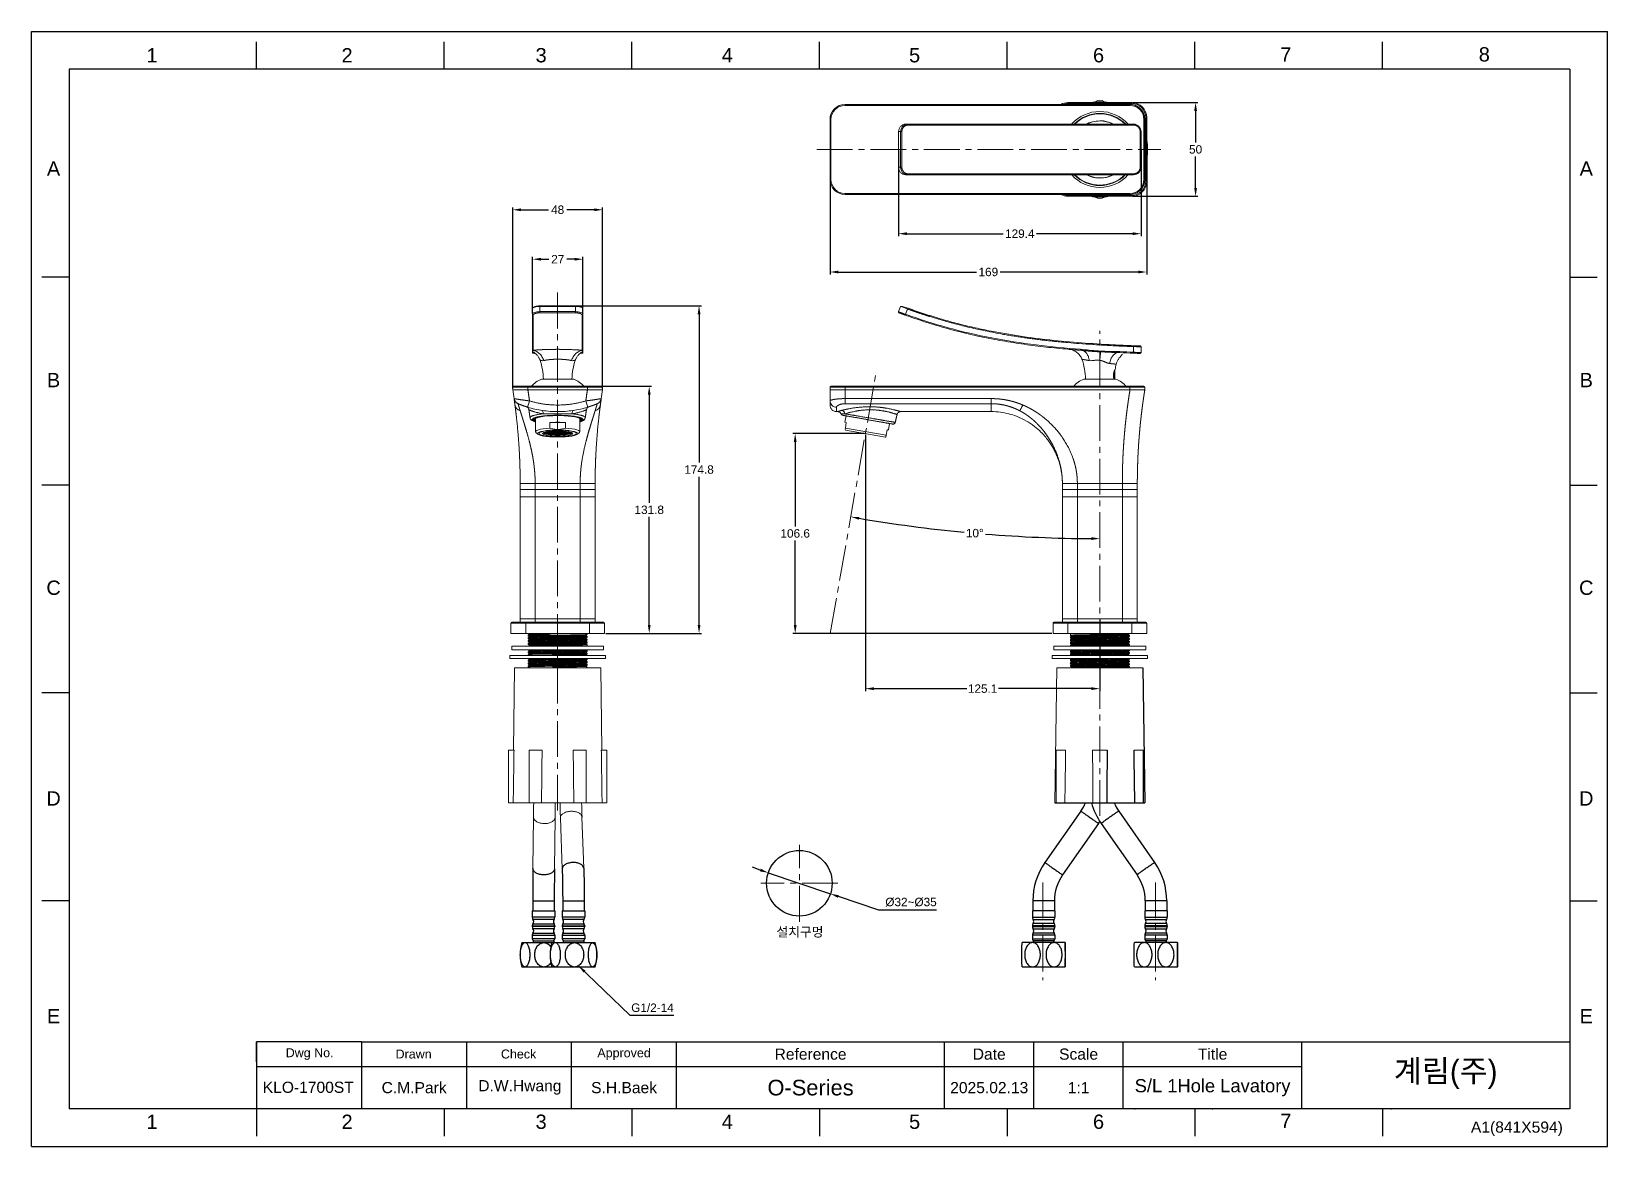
# Model space of a CAD drawing. Header units: millimetres. Extents: x 8809 to 9650, y -1236 to -642.
import ezdxf

# ---------------------------------------------------------------- set-up
doc = ezdxf.new("R2010")
doc.units = ezdxf.units.MM
doc.linetypes.add('CENTER2', pattern=[28.575, 19.05, -3.175, 3.175, -3.175])
doc.linetypes.add('CENTERX2', pattern=[101.6, 63.5, -12.7, 12.7, -12.7])
for name, color, linetype, lineweight in [('CENTER', 1, 'CENTER2', 15), ('DIM', 3, 'Continuous', 9), ('DIM_', 3, 'Continuous', 9), ('TEXT', 2, 'Continuous', 13)]:
    doc.layers.add(name, color=color, linetype=linetype, lineweight=lineweight)
doc.layers.add('FORM', color=7, linetype='Continuous')
doc.styles.add('Arial Unicode MS', font='ARIALUNI.ttf')
doc.styles.get("Standard").update_dxf_attribs({"font": 'arial.ttf'})
doc.dimstyles.new('사본 ISO-25', dxfattribs={"dimtxt": 4, "dimasz": 4, "dimexe": 1.25, "dimexo": 0.625, "dimgap": 1.5, "dimtad": 1, "dimtih": 1, "dimtoh": 1, "dimdec": 1, "dimzin": 9, "dimdsep": 46, "dimtxsty": 'Standard', "dimcen": 2.5, "dimclrd": 3, "dimclre": 3, "dimclrt": 4, "dimadec": 0, "dimazin": 0, "dimtfac": 1, "dimtdec": 1, "dimtmove": 0, "dimatfit": 3, "dimfxl": 1, "dimarcsym": 0})
doc.dimstyles.new('사본(2) STANDARD', dxfattribs={"dimscale": 0, "dimtxt": 4, "dimasz": 4, "dimexe": 1.25, "dimexo": 0.625, "dimgap": 1.5, "dimtad": 3, "dimtih": 1, "dimtoh": 1, "dimdec": 1, "dimzin": 9, "dimdsep": 46, "dimtxsty": 'Standard', "dimcen": 2.5, "dimclrd": 3, "dimclre": 3, "dimclrt": 4, "dimadec": 0, "dimazin": 0, "dimtfac": 1, "dimtdec": 1, "dimtmove": 0, "dimatfit": 3, "dimfxl": 1.25, "dimtfill": 1, "dimtolj": 1, "dimtzin": 0, "dimarcsym": 0})

msp = doc.modelspace()

# ---------------------------------------------------------------- texts
at = {"layer": 'DIM', "color": 4, "insert": (9128.91, -1159.99), "char_height": 4.5, "attachment_point": 1}
msp.add_mtext_dynamic_manual_height_columns('G1/2-14', width=32.6801, gutter_width=12.5, heights=[0], dxfattribs=at)
at = {"layer": 'DIM_', "insert": (9206.41, -1119.32), "char_height": 5, "attachment_point": 1}
msp.add_mtext_dynamic_manual_height_columns('설치구멍', width=28.1224, gutter_width=12.5, heights=[0], dxfattribs=at)
at = {"layer": 'FORM', "color": 7, "linetype": 'Continuous', "char_height": 7.63, "attachment_point": 5}
for s, insert in [('1', (8873.2, -654.22)), ('2', (8977.28, -654.22)), ('3', (9080.84, -654.22)), ('4', (9180.18, -654.22)), ('5', (9280.15, -654.22)), ('6', (9378.3, -654.22)), ('7', (9478.25, -653.76)), ('8', (9584.17, -653.76))]:
    msp.add_mtext_dynamic_manual_height_columns(s, width=50.0595, gutter_width=12.51, heights=[0], dxfattribs=dict(at, insert=insert))
at = {"layer": 'FORM', "char_height": 7.63, "attachment_point": 5}
for s, width, insert in [('A', 10.0119, (8820.65, -714.62)), ('A', 10.0119, (9638.57, -714.62)), ('B', 10.0119, (8820.65, -827.45)), ('B', 10.0119, (9638.57, -827.45)), ('C', 10.0119, (8820.65, -938.27)), ('C', 10.0119, (9638.57, -938.27)), ('D', 10.0119, (8820.65, -1050.6)), ('D', 10.0119, (9638.57, -1050.6)), ('E', 10.0119, (8820.65, -1166.7)), ('E', 10.0119, (9638.57, -1166.7)), ('1', 50.0595, (8873.2, -1223.1)), ('2', 50.0595, (8977.28, -1223.1)), ('3', 50.0595, (9080.84, -1223.1)), ('4', 50.0595, (9180.18, -1223.1)), ('5', 50.0595, (9280.15, -1223.1)), ('6', 50.0595, (9378.3, -1223.1)), ('7', 50.0595, (9478.25, -1222.65))]:
    msp.add_mtext_dynamic_manual_height_columns(s, width=width, gutter_width=12.51, heights=[0], dxfattribs=dict(at, insert=insert))
at = {"layer": 'TEXT'}
msp.add_text('A1(841X594)', height=5.9595, dxfattribs=at).set_placement((9577.02, -1228.89))
at = {"layer": 'TEXT', "attachment_point": 5}
for s, width, insert, char_height in [('Dwg No.', 56.019, (8957.31, -1186.96), 4.768), ('Drawn', 56.019, (9012.8, -1186.96), 4.768), ('Check', 56.019, (9068.82, -1186.96), 4.768), ('Approved', 56.019, (9125.1, -1187.02), 4.768), ('Reference', 143.0272, (9224.62, -1187.02), 5.959), ('Date', 47.6757, (9319.97, -1187.02), 5.959), ('Scale', 47.6757, (9367.65, -1187.02), 5.959), ('Title', 95.3515, (9439.16, -1187.02), 5.959), ('KLO-1700ST', 56.019, (8956.57, -1204.71), 5.959), ('C.M.Park', 56.019, (9013.06, -1204.9), 5.959), ('D.W.Hwang', 56.019, (9069.5, -1204.73), 5.959), ('S.H.Baek', 56.019, (9125.1, -1204.9), 5.959), ('O-Series', 143.0272, (9224.62, -1204.9), 8.343), ('2025.02.13', 47.6757, (9319.97, -1204.9), 5.959), ('1:1', 47.6757, (9367.65, -1204.9), 5.959), ('S/L 1Hole Lavatory', 93.2851, (9439.16, -1204.9), 7)]:
    msp.add_mtext_dynamic_manual_height_columns(s, width=width, gutter_width=29.8, heights=[0], dxfattribs=dict(at, insert=insert, char_height=char_height))
at = {"layer": 'TEXT', "linetype": 'CENTERX2', "insert": (9563.54, -1197.77), "char_height": 11.9189, "attachment_point": 5}
msp.add_mtext_dynamic_manual_height_columns('{\\fHYGothic-Medium|b0|i0|c129|p18;계림(주)}', width=143.0272, gutter_width=29.8, heights=[0], dxfattribs=at)

# ---------------------------------------------------------------- blocks, each defined once
blk = doc.blocks.new('*D56')
at = {"layer": 'Defpoints', "color": 0, "transparency": 16777216}
for p in [(9103.16, -762.99), (9076.28, -792.64), (9103.16, -792.64)]:
    blk.add_point(p, dxfattribs=at)
at = {"layer": 'DIM', "color": 3, "lineweight": -2, "transparency": 16777216}
for p, q in [((9076.28, -792.01), (9076.28, -761.74)), ((9080.78, -762.99), (9084.96, -762.99)), ((9098.66, -762.99), (9094.48, -762.99)), ((9103.16, -792.01), (9103.16, -761.74))]:
    blk.add_line(p, q, dxfattribs=at)
at = {"layer": 'DIM', "color": 3, "transparency": 16777216}
for points in [[(9080.78, -762.24), (9080.78, -763.74), (9076.28, -762.99)], [(9098.66, -762.24), (9098.66, -763.74), (9103.16, -762.99)]]:
    blk.add_solid(points, dxfattribs=at)
at = {"layer": 'DIM', "color": 4, "transparency": 16777216, "insert": (9089.72, -762.99), "char_height": 4.5, "attachment_point": 5}
blk.add_mtext('27', dxfattribs=at)
blk = doc.blocks.new('*D57')
at = {"layer": 'Defpoints', "color": 0, "transparency": 16777216}
for p in [(9113.66, -736.61), (9065.66, -832.58), (9113.66, -832.58)]:
    blk.add_point(p, dxfattribs=at)
at = {"layer": 'DIM', "color": 3, "lineweight": -2, "transparency": 16777216}
for p, q in [((9065.66, -831.96), (9065.66, -735.36)), ((9070.16, -736.61), (9084.84, -736.61)), ((9109.16, -736.61), (9094.48, -736.61)), ((9113.66, -831.96), (9113.66, -735.36))]:
    blk.add_line(p, q, dxfattribs=at)
at = {"layer": 'DIM', "color": 3, "transparency": 16777216}
for points in [[(9070.16, -735.86), (9070.16, -737.36), (9065.66, -736.61)], [(9109.16, -735.86), (9109.16, -737.36), (9113.66, -736.61)]]:
    blk.add_solid(points, dxfattribs=at)
at = {"layer": 'DIM', "color": 4, "transparency": 16777216, "insert": (9089.66, -736.61), "char_height": 4.5, "attachment_point": 5}
blk.add_mtext('48', dxfattribs=at)
blk = doc.blocks.new('*D58')
at = {"layer": 'Defpoints', "color": 0, "transparency": 16777216}
for p in [(9113.16, -830.78), (9114.66, -962.58), (9138.53, -962.58)]:
    blk.add_point(p, dxfattribs=at)
at = {"layer": 'DIM', "color": 3, "lineweight": -2, "transparency": 16777216}
for p, q in [((9113.79, -830.78), (9139.78, -830.78)), ((9138.53, -835.28), (9138.53, -892.88)), ((9138.53, -958.08), (9138.53, -900.48)), ((9115.29, -962.58), (9139.78, -962.58))]:
    blk.add_line(p, q, dxfattribs=at)
at = {"layer": 'DIM', "color": 3, "transparency": 16777216}
for points in [[(9137.78, -835.28), (9139.28, -835.28), (9138.53, -830.78)], [(9137.78, -958.08), (9139.28, -958.08), (9138.53, -962.58)]]:
    blk.add_solid(points, dxfattribs=at)
at = {"layer": 'DIM', "color": 4, "transparency": 16777216, "insert": (9138.53, -896.68), "char_height": 4.5, "attachment_point": 5}
blk.add_mtext('131.8', dxfattribs=at)
blk = doc.blocks.new('*D59')
at = {"layer": 'Defpoints', "color": 0, "transparency": 16777216}
for p in [(9098.97, -787.81), (9114.66, -962.58), (9165.12, -962.58)]:
    blk.add_point(p, dxfattribs=at)
at = {"layer": 'DIM', "color": 3, "lineweight": -2, "transparency": 16777216}
for p, q in [((9099.59, -787.81), (9166.37, -787.81)), ((9165.12, -792.31), (9165.12, -871.4)), ((9165.12, -958.08), (9165.12, -879)), ((9115.29, -962.58), (9166.37, -962.58))]:
    blk.add_line(p, q, dxfattribs=at)
at = {"layer": 'DIM', "color": 3, "transparency": 16777216}
for points in [[(9164.37, -792.31), (9165.87, -792.31), (9165.12, -787.81)], [(9164.37, -958.08), (9165.87, -958.08), (9165.12, -962.58)]]:
    blk.add_solid(points, dxfattribs=at)
at = {"layer": 'DIM', "color": 4, "transparency": 16777216, "insert": (9165.12, -875.2), "char_height": 4.5, "attachment_point": 5}
blk.add_mtext('174.8', dxfattribs=at)
blk = doc.blocks.new('*D61')
at = {"layer": 'Defpoints', "color": 0, "transparency": 16777216}
for p in [(9253.89, -855.97), (9379, -954.78), (9379, -992.05)]:
    blk.add_point(p, dxfattribs=at)
at = {"layer": 'DIM', "color": 3, "lineweight": -2, "transparency": 16777216}
for p, q in [((9253.89, -856.59), (9253.89, -993.3)), ((9379, -955.41), (9379, -993.3)), ((9258.39, -992.05), (9308, -992.05)), ((9374.5, -992.05), (9324.89, -992.05))]:
    blk.add_line(p, q, dxfattribs=at)
at = {"layer": 'DIM', "color": 3, "transparency": 16777216}
for points in [[(9258.39, -991.3), (9258.39, -992.8), (9253.89, -992.05)], [(9374.5, -991.3), (9374.5, -992.8), (9379, -992.05)]]:
    blk.add_solid(points, dxfattribs=at)
at = {"layer": 'DIM', "color": 4, "transparency": 16777216, "insert": (9316.44, -992.05), "char_height": 4.5, "attachment_point": 5}
blk.add_mtext('125.1', dxfattribs=at)
blk = doc.blocks.new('*D62')
at = {"layer": 'Defpoints', "color": 0, "transparency": 16777216}
for p in [(9378.99, -801.23), (9259.55, -823.89), (9290.12, -906.85), (9235.09, -962.58), (9378.99, -1059.88)]:
    blk.add_point(p, dxfattribs=at)
at = {"layer": 'DIM', "color": 3, "lineweight": -2, "transparency": 16777216}
for start, end in [(260.3368, 264.57145), (265.42827, 269.6632)]:
    blk.add_arc((9378.99, -146.48), 765.54, start, end, dxfattribs=at)
at = {"layer": 'DIM', "color": 3, "transparency": 16777216}
for points in [[(9250.37, -901.9), (9250.62, -900.42), (9246.06, -900.39)], [(9374.5, -911.26), (9374.49, -912.76), (9378.99, -912.02)]]:
    blk.add_solid(points, dxfattribs=at)
at = {"layer": 'DIM', "color": 4, "transparency": 16777216, "insert": (9312.27, -909.11), "char_height": 4.5, "attachment_point": 5}
blk.add_mtext('10°', dxfattribs=at)
blk = doc.blocks.new('*D63')
at = {"layer": 'Defpoints', "color": 0, "transparency": 16777216}
for p in [(9253.89, -855.97), (9216.42, -962.58), (9354, -962.58)]:
    blk.add_point(p, dxfattribs=at)
at = {"layer": 'DIM', "color": 3, "lineweight": -2, "transparency": 16777216}
for p, q in [((9253.27, -855.97), (9215.17, -855.97)), ((9216.42, -860.47), (9216.42, -905.48)), ((9216.42, -958.08), (9216.42, -913.07)), ((9353.37, -962.58), (9215.17, -962.58))]:
    blk.add_line(p, q, dxfattribs=at)
at = {"layer": 'DIM', "color": 3, "transparency": 16777216}
for points in [[(9215.67, -860.47), (9217.17, -860.47), (9216.42, -855.97)], [(9215.67, -958.08), (9217.17, -958.08), (9216.42, -962.58)]]:
    blk.add_solid(points, dxfattribs=at)
at = {"layer": 'DIM', "color": 4, "transparency": 16777216, "insert": (9216.42, -909.28), "char_height": 4.5, "attachment_point": 5}
blk.add_mtext('106.6', dxfattribs=at)
blk = doc.blocks.new('*D64')
at = {"layer": 'Defpoints', "color": 0, "transparency": 16777216}
for p in [(9235, -704.43), (9404, -704.43), (9404, -769.81)]:
    blk.add_point(p, dxfattribs=at)
at = {"layer": 'DIM', "color": 3, "lineweight": -2, "transparency": 16777216}
for p, q in [((9235, -705.06), (9235, -771.06)), ((9404, -705.06), (9404, -771.06)), ((9239.5, -769.81), (9313.23, -769.81)), ((9399.5, -769.81), (9325.76, -769.81))]:
    blk.add_line(p, q, dxfattribs=at)
at = {"layer": 'DIM', "color": 3, "transparency": 16777216}
for points in [[(9239.5, -769.06), (9239.5, -770.56), (9235, -769.81)], [(9399.5, -769.06), (9399.5, -770.56), (9404, -769.81)]]:
    blk.add_solid(points, dxfattribs=at)
at = {"layer": 'DIM', "color": 4, "transparency": 16777216, "insert": (9319.5, -769.81), "char_height": 4.5, "attachment_point": 5}
blk.add_mtext('169', dxfattribs=at)
blk = doc.blocks.new('*D65')
at = {"layer": 'Defpoints', "color": 0, "transparency": 16777216}
for p in [(9271.59, -704.43), (9400.99, -704.43), (9400.99, -749.37)]:
    blk.add_point(p, dxfattribs=at)
at = {"layer": 'DIM', "color": 3, "lineweight": -2, "transparency": 16777216}
for p, q in [((9271.59, -705.06), (9271.59, -750.62)), ((9400.99, -705.06), (9400.99, -750.62)), ((9276.09, -749.37), (9327.42, -749.37)), ((9396.49, -749.37), (9345.17, -749.37))]:
    blk.add_line(p, q, dxfattribs=at)
at = {"layer": 'DIM', "color": 3, "transparency": 16777216}
for points in [[(9276.09, -748.62), (9276.09, -750.12), (9271.59, -749.37)], [(9396.49, -748.62), (9396.49, -750.12), (9400.99, -749.37)]]:
    blk.add_solid(points, dxfattribs=at)
at = {"layer": 'DIM', "color": 4, "transparency": 16777216, "insert": (9336.29, -749.37), "char_height": 4.5, "attachment_point": 5}
blk.add_mtext('129.4', dxfattribs=at)
blk = doc.blocks.new('*D66')
at = {"layer": 'Defpoints', "color": 0, "transparency": 16777216}
for p in [(9396, -679.43), (9430.09, -679.43), (9396, -729.43)]:
    blk.add_point(p, dxfattribs=at)
at = {"layer": 'DIM', "color": 3, "lineweight": -2, "transparency": 16777216}
for p, q in [((9396.62, -679.43), (9431.34, -679.43)), ((9430.09, -683.93), (9430.09, -700.64)), ((9430.09, -724.93), (9430.09, -708.23)), ((9396.62, -729.43), (9431.34, -729.43))]:
    blk.add_line(p, q, dxfattribs=at)
at = {"layer": 'DIM', "color": 3, "transparency": 16777216}
for points in [[(9429.34, -683.93), (9430.84, -683.93), (9430.09, -679.43)], [(9429.34, -724.93), (9430.84, -724.93), (9430.09, -729.43)]]:
    blk.add_solid(points, dxfattribs=at)
at = {"layer": 'DIM', "color": 4, "transparency": 16777216, "insert": (9430.09, -704.43), "char_height": 4.5, "attachment_point": 5}
blk.add_mtext('50', dxfattribs=at)
blk = doc.blocks.new('*D68')
at = {"layer": 'Defpoints', "color": 0, "transparency": 16777216}
for p in [(9202.07, -1090.24), (9235.22, -1101.48)]:
    blk.add_point(p, dxfattribs=at)
at = {"layer": 'DIM_', "color": 3, "lineweight": -2, "transparency": 16777216}
for p, q in [((9197.81, -1088.8), (9193.55, -1087.35)), ((9202.07, -1090.24), (9235.22, -1101.48)), ((9261.13, -1110.26), (9239.48, -1102.92)), ((9291.82, -1110.26), (9261.13, -1110.26))]:
    blk.add_line(p, q, dxfattribs=at)
at = {"layer": 'DIM_', "color": 3, "transparency": 16777216}
for points in [[(9198.05, -1088.09), (9197.57, -1089.51), (9202.07, -1090.24)], [(9239.72, -1102.21), (9239.24, -1103.63), (9235.22, -1101.48)]]:
    blk.add_solid(points, dxfattribs=at)
at = {"layer": 'DIM_', "color": 4, "transparency": 16777216, "insert": (9278.23, -1105.93), "char_height": 4.5, "attachment_point": 5, "style": 'Arial Unicode MS', "bg_fill": 3, "box_fill_scale": 1.1, "bg_fill_color": 256, "bg_fill_true_color": 13158600, "bg_fill_transparency": 0}
blk.add_mtext('\\A1;%%C32~%%C35', dxfattribs=at)

# ---------------------------------------------------------------- dimensions: what is measured, and where the dimension line sits
at = {"layer": 'DIM', "color": 1}
for base, p1, p2, picture, middle in [((9430.09, -679.43), (9396, -729.43), (9396, -679.43), '*D66', (9430.09, -704.43)), ((9165.12, -962.58), (9098.97, -787.81), (9114.66, -962.58), '*D59', (9165.12, -875.2)), ((9138.53, -962.58), (9113.16, -830.78), (9114.66, -962.58), '*D58', (9138.53, -896.68)), ((9216.42, -962.58), (9253.89, -855.97), (9354, -962.58), '*D63', (9216.42, -909.28))]:
    dim = msp.add_linear_dim(base=base, p1=p1, p2=p2, angle=90, dimstyle='사본 ISO-25', override={"dimtxt": 4.5, "dimasz": 4.5, "dimtad": 0}, dxfattribs=at)
    dim.commit()
    dim.dimension.update_dxf_attribs({"geometry": picture, "text_midpoint": middle})
for base, p1, p2, picture, middle in [((9404, -769.81), (9235, -704.43), (9404, -704.43), '*D64', (9319.5, -769.81)), ((9400.99, -749.37), (9271.59, -704.43), (9400.99, -704.43), '*D65', (9336.29, -749.37)), ((9113.66, -736.61), (9065.66, -832.58), (9113.66, -832.58), '*D57', (9089.66, -736.61)), ((9379, -992.05), (9253.89, -855.97), (9379, -954.78), '*D61', (9316.44, -992.05))]:
    dim = msp.add_linear_dim(base=base, p1=p1, p2=p2, dimstyle='사본 ISO-25', override={"dimtxt": 4.5, "dimasz": 4.5, "dimtad": 0}, dxfattribs=at)
    dim.commit()
    dim.dimension.update_dxf_attribs({"geometry": picture, "text_midpoint": middle})
dim = msp.add_linear_dim(base=(9103.16, -762.99), p1=(9076.28, -792.64), p2=(9103.16, -792.64), text='27', dimstyle='사본 ISO-25', override={"dimtxt": 4.5, "dimasz": 4.5, "dimtad": 0}, dxfattribs=at)
dim.commit()
dim.dimension.update_dxf_attribs({"geometry": '*D56', "text_midpoint": (9089.72, -762.99)})
dim = msp.add_angular_dim_2l(base=(9290.12, -906.85), line1=((9378.99, -1059.88), (9378.99, -801.23)), line2=((9235.09, -962.58), (9259.55, -823.89)), dimstyle='사본 ISO-25', override={"dimtxt": 4.5, "dimasz": 4.5, "dimtad": 0}, dxfattribs=at)
dim.commit()
dim.dimension.update_dxf_attribs({"geometry": '*D62', "text_midpoint": (9312.27, -909.11)})

# ---------------------------------------------------------------- linework, layer by layer
at = {"linetype": 'Continuous', "lineweight": 18}
for p, q in [((9243, -680.43), (9395, -680.43)), ((9362, -679.43), (9396, -679.43)), ((9395, -680.43), (9395.1, -680.43)), ((9235, -720.43), (9235, -688.43)), ((9403, -688.33), (9403, -688.43)), ((9403, -688.43), (9403, -720.43)), ((9404, -687.43), (9404, -721.43)), ((9271.59, -694.86), (9271.59, -714)), ((9276.44, -690.93), (9275.37, -690.93)), ((9400.99, -694.93), (9400.99, -713.93)), ((9275.37, -717.93), (9276.44, -717.93)), ((9403, -720.43), (9403, -720.53)), ((9395, -728.43), (9243, -728.43)), ((9396, -729.43), (9362, -729.43)), ((9395.1, -728.43), (9395, -728.43)), ((9063.41, -1052.88), (9115.91, -1052.88)), ((9076.79, -1060.66), (9076.46, -1088.01)), ((9088.29, -1060.8), (9087.96, -1088.14)), ((9091.15, -1060.92), (9092.08, -1088.27)), ((9102.65, -1060.53), (9103.58, -1087.88))]:
    msp.add_line(p, q, dxfattribs=at)
at = {"linetype": 'Continuous', "lineweight": 13}
for p, q in [((9243, -680.43), (9243, -680.93)), ((9395, -680.93), (9243, -680.93)), ((9362, -679.43), (9362, -679.93)), ((9396, -679.93), (9362, -679.93)), ((9395, -680.93), (9395, -680.43)), ((9396, -679.43), (9396, -679.93)), ((9235.5, -688.43), (9235, -688.43)), ((9235.5, -688.43), (9235.5, -720.43)), ((9403, -688.43), (9402.5, -688.43)), ((9402.5, -720.43), (9402.5, -688.43)), ((9403.5, -721.43), (9403.5, -687.43)), ((9404, -687.43), (9403.5, -687.43)), ((9271.62, -694.93), (9271.62, -713.93)), ((9272.69, -694.93), (9271.62, -694.93)), ((9272.69, -713.93), (9272.69, -694.93)), ((9273.34, -713.93), (9273.34, -694.93)), ((9400.51, -694.93), (9400.51, -713.93)), ((9271.62, -713.93), (9272.69, -713.93)), ((9235, -720.43), (9235.5, -720.43)), ((9402.5, -720.43), (9403, -720.43)), ((9404, -721.43), (9403.5, -721.43)), ((9243, -727.93), (9243, -728.43)), ((9243, -727.93), (9395, -727.93)), ((9362, -728.93), (9396, -728.93)), ((9362, -728.93), (9362, -729.43)), ((9395, -728.43), (9395, -727.93)), ((9396, -728.93), (9396, -729.43))]:
    msp.add_line(p, q, dxfattribs=at)
at = {"linetype": 'Continuous', "lineweight": 18, "extrusion": (0, 1, 0)}
for p, q in [((9076.16, -789.54), (9076.16, -792.34)), ((9098.97, -787.81), (9080.09, -787.81)), ((9099.23, -787.81), (9098.97, -787.81)), ((9103.16, -792.34), (9103.16, -789.54)), ((9271.62, -790.94), (9272.69, -788.14)), ((9076.16, -811.05), (9076.16, -811.15)), ((9076.16, -812.27), (9076.16, -812.29)), ((9076.16, -812.29), (9076.16, -812.61)), ((9103.16, -811.15), (9103.16, -811.05)), ((9103.16, -812.29), (9103.16, -812.27)), ((9103.16, -812.61), (9103.16, -812.29)), ((9379.43, -811.95), (9379.4, -812.4)), ((9400.99, -809.74), (9400.99, -812.74)), ((9386.91, -826.38), (9386.91, -822.38)), ((9065.66, -832.58), (9065.66, -831.28)), ((9073.66, -832.58), (9065.66, -832.58)), ((9066.16, -830.78), (9073.66, -830.78)), ((9073.66, -830.78), (9105.66, -830.78)), ((9073.66, -832.58), (9105.66, -832.58)), ((9105.56, -832.58), (9073.76, -832.58)), ((9098.21, -826.88), (9081.11, -826.88)), ((9105.66, -830.78), (9113.16, -830.78)), ((9113.66, -832.58), (9105.66, -832.58)), ((9113.66, -831.28), (9113.66, -832.58)), ((9235, -832.58), (9235, -831.28)), ((9243, -832.58), (9235, -832.58)), ((9235.5, -830.78), (9243, -830.78)), ((9243, -830.78), (9395, -830.78)), ((9395.1, -832.58), (9243, -832.58)), ((9243, -832.58), (9395, -832.58)), ((9370.44, -826.88), (9379, -826.88)), ((9379, -826.88), (9387.55, -826.88)), ((9386.81, -826.48), (9386.86, -826.48)), ((9386.86, -826.48), (9386.86, -824.96)), ((9386.86, -826.48), (9386.91, -826.38)), ((9402.5, -830.78), (9395, -830.78)), ((9403, -832.58), (9395, -832.58)), ((9403, -831.28), (9403, -832.58)), ((9077.86, -848.09), (9077.86, -854.98)), ((9101.46, -854.98), (9101.46, -848.09)), ((9101.91, -848.29), (9101.91, -848.11)), ((9238.5, -844.28), (9239.03, -844.28)), ((9242.39, -846.32), (9255.39, -848.62)), ((9243.58, -846.53), (9242.97, -849.98)), ((9255.39, -848.62), (9268, -850.84)), ((9272.73, -844.28), (9321.18, -844.28)), ((9078.05, -855.34), (9079.03, -856.3)), ((9079.76, -855.62), (9079.76, -855.97)), ((9079.76, -855.97), (9079.76, -855.97)), ((9082.7, -855.82), (9082.78, -855.73)), ((9083.15, -855.89), (9082.7, -855.82)), ((9082.78, -855.73), (9083.32, -855.69)), ((9082.94, -855.54), (9083.03, -855.44)), ((9083.4, -855.6), (9082.94, -855.54)), ((9083.03, -855.44), (9083.57, -855.41)), ((9083.15, -855.89), (9083.15, -855.7)), ((9083.69, -855.85), (9083.15, -855.89)), ((9083.28, -855.16), (9083.19, -855.26)), ((9083.19, -855.26), (9083.64, -855.32)), ((9083.81, -855.12), (9083.28, -855.16)), ((9083.32, -855.69), (9083.77, -855.75)), ((9083.4, -855.6), (9083.4, -855.42)), ((9083.93, -855.57), (9083.4, -855.6)), ((9083.56, -855.99), (9083.65, -855.89)), ((9084.01, -856.05), (9083.56, -855.99)), ((9083.57, -855.41), (9084.02, -855.47)), ((9083.64, -855.32), (9083.64, -855.13)), ((9083.64, -855.32), (9084.18, -855.28)), ((9083.65, -855.89), (9084.19, -855.86)), ((9083.69, -855.85), (9083.69, -855.74)), ((9083.77, -855.75), (9083.69, -855.85)), ((9083.79, -855.02), (9083.89, -855.04)), ((9084.27, -855.18), (9083.81, -855.12)), ((9083.81, -855.71), (9083.9, -855.61)), ((9084.26, -855.77), (9083.81, -855.71)), ((9083.89, -855.04), (9084.43, -855)), ((9083.89, -855.04), (9083.89, -855.01)), ((9083.9, -855.61), (9084.43, -855.57)), ((9083.93, -855.57), (9083.93, -855.46)), ((9084.02, -855.47), (9083.93, -855.57)), ((9084.01, -856.05), (9084.01, -855.87)), ((9084.55, -856.02), (9084.01, -856.05)), ((9084.06, -855.43), (9084.14, -855.33)), ((9084.51, -855.49), (9084.06, -855.43)), ((9084.14, -855.33), (9084.68, -855.29)), ((9084.18, -855.28), (9084.18, -855.17)), ((9084.18, -855.28), (9084.27, -855.18)), ((9084.19, -855.86), (9084.64, -855.92)), ((9084.26, -855.77), (9084.26, -855.59)), ((9084.8, -855.74), (9084.26, -855.77)), ((9084.39, -855.04), (9084.3, -855.14)), ((9084.3, -855.14), (9084.75, -855.2)), ((9084.93, -855.01), (9084.39, -855.04)), ((9084.43, -855), (9084.51, -854.91)), ((9084.43, -855), (9084.43, -854.92)), ((9084.43, -855.57), (9084.88, -855.64)), ((9084.43, -856.16), (9084.51, -856.06)), ((9084.88, -856.22), (9084.43, -856.16)), ((9084.51, -855.49), (9084.51, -855.3)), ((9085.04, -855.45), (9084.51, -855.49)), ((9084.51, -856.06), (9085.05, -856.02)), ((9084.55, -856.02), (9084.55, -855.91)), ((9084.64, -855.92), (9084.55, -856.02)), ((9084.67, -855.88), (9084.76, -855.78)), ((9085.13, -855.94), (9084.67, -855.88)), ((9084.68, -855.29), (9085.13, -855.35)), ((9084.69, -854.88), (9085, -854.92)), ((9084.75, -855.2), (9084.75, -855.02)), ((9084.75, -855.2), (9085.29, -855.17)), ((9084.76, -855.78), (9085.3, -855.74)), ((9084.8, -855.74), (9084.8, -855.62)), ((9084.88, -855.64), (9084.8, -855.74)), ((9084.88, -856.22), (9084.88, -856.04)), ((9085.42, -856.19), (9084.88, -856.22)), ((9084.92, -855.59), (9085.01, -855.49)), ((9085.37, -855.66), (9084.92, -855.59)), ((9085.38, -855.07), (9084.93, -855.01)), ((9085, -854.92), (9085, -854.84)), ((9085, -854.92), (9085.54, -854.89)), ((9085.01, -855.49), (9085.55, -855.46)), ((9085.04, -855.45), (9085.04, -855.34)), ((9085.13, -855.35), (9085.04, -855.45)), ((9085.05, -856.02), (9085.5, -856.09)), ((9085.13, -855.94), (9085.13, -855.75)), ((9085.66, -855.9), (9085.13, -855.94)), ((9085.17, -855.31), (9085.26, -855.21)), ((9085.62, -855.37), (9085.17, -855.31)), ((9085.26, -855.21), (9085.79, -855.17)), ((9085.29, -855.17), (9085.29, -855.06)), ((9085.29, -855.17), (9085.38, -855.07)), ((9085.29, -856.33), (9085.38, -856.23)), ((9085.74, -856.39), (9085.29, -856.33)), ((9085.3, -855.74), (9085.75, -855.8)), ((9085.37, -855.66), (9085.37, -855.47)), ((9085.91, -855.62), (9085.37, -855.66)), ((9085.38, -856.23), (9085.92, -856.19)), ((9085.5, -854.93), (9085.42, -855.03)), ((9085.42, -855.03), (9085.87, -855.09)), ((9085.42, -856.19), (9085.42, -856.07)), ((9085.5, -856.09), (9085.42, -856.19)), ((9086.04, -854.89), (9085.5, -854.93)), ((9093.8, -850.11), (9085.52, -850.11)), ((9085.52, -853.06), (9085.52, -850.11)), ((9085.54, -854.89), (9085.54, -854.78)), ((9085.54, -854.89), (9085.63, -854.79)), ((9085.54, -856.04), (9085.63, -855.94)), ((9085.99, -856.11), (9085.54, -856.04)), ((9085.63, -854.79), (9085.55, -854.78)), ((9085.55, -855.46), (9086, -855.52)), ((9085.62, -855.37), (9085.62, -855.19)), ((9086.16, -855.34), (9085.62, -855.37)), ((9085.63, -855.94), (9086.16, -855.91)), ((9085.66, -855.9), (9085.66, -855.79)), ((9085.75, -855.8), (9085.66, -855.9)), ((9085.74, -856.39), (9085.74, -856.2)), ((9086.28, -856.35), (9085.74, -856.39)), ((9085.75, -854.76), (9086.11, -854.81)), ((9085.79, -855.17), (9086.24, -855.24)), ((9085.79, -855.76), (9085.87, -855.66)), ((9086.24, -855.82), (9085.79, -855.76)), ((9085.87, -855.09), (9085.87, -854.9)), ((9085.87, -855.09), (9086.4, -855.05)), ((9085.87, -855.66), (9086.41, -855.63)), ((9085.91, -855.62), (9085.91, -855.51)), ((9086, -855.52), (9085.91, -855.62)), ((9085.92, -856.19), (9086.37, -856.25)), ((9085.99, -856.11), (9085.99, -855.92)), ((9086.53, -856.07), (9085.99, -856.11)), ((9086.03, -855.48), (9086.12, -855.38)), ((9086.49, -855.54), (9086.03, -855.48)), ((9086.49, -854.95), (9086.04, -854.89)), ((9086.11, -854.81), (9086.11, -854.72)), ((9086.11, -854.81), (9086.65, -854.77)), ((9086.12, -855.38), (9086.66, -855.34)), ((9086.16, -855.34), (9086.16, -855.22)), ((9086.24, -855.24), (9086.16, -855.34)), ((9086.16, -855.91), (9086.62, -855.97)), ((9086.16, -856.5), (9086.24, -856.4)), ((9086.61, -856.56), (9086.16, -856.5)), ((9086.24, -855.82), (9086.24, -855.64)), ((9086.78, -855.79), (9086.24, -855.82)), ((9086.24, -856.4), (9086.78, -856.36)), ((9086.28, -855.19), (9086.37, -855.09)), ((9086.73, -855.26), (9086.28, -855.19)), ((9086.28, -856.35), (9086.28, -856.24)), ((9086.37, -856.25), (9086.28, -856.35)), ((9086.37, -855.09), (9086.9, -855.06)), ((9086.4, -855.05), (9086.4, -854.94)), ((9086.4, -855.05), (9086.49, -854.95)), ((9086.4, -856.21), (9086.49, -856.11)), ((9086.86, -856.27), (9086.4, -856.21)), ((9086.41, -855.63), (9086.86, -855.69)), ((9086.49, -855.54), (9086.49, -855.35)), ((9087.02, -855.5), (9086.49, -855.54)), ((9086.49, -856.11), (9087.03, -856.08)), ((9086.61, -854.81), (9086.53, -854.91)), ((9086.53, -854.91), (9086.98, -854.97)), ((9086.53, -856.07), (9086.53, -855.96)), ((9086.62, -855.97), (9086.53, -856.07)), ((9087.15, -854.78), (9086.61, -854.81)), ((9086.61, -856.56), (9086.61, -856.37)), ((9087.15, -856.52), (9086.61, -856.56)), ((9086.65, -854.77), (9086.65, -854.68)), ((9086.65, -854.77), (9086.73, -854.68)), ((9086.65, -855.93), (9086.74, -855.83)), ((9087.1, -855.99), (9086.65, -855.93)), ((9086.66, -855.34), (9087.11, -855.4)), ((9086.73, -855.26), (9086.73, -855.07)), ((9087.27, -855.22), (9086.73, -855.26)), ((9086.74, -855.83), (9087.28, -855.79)), ((9086.78, -855.79), (9086.78, -855.68)), ((9086.86, -855.69), (9086.78, -855.79)), ((9086.78, -856.36), (9087.23, -856.42)), ((9086.86, -856.27), (9086.86, -856.09)), ((9087.39, -856.24), (9086.86, -856.27)), ((9086.9, -855.06), (9087.36, -855.12)), ((9086.9, -855.65), (9086.99, -855.55)), ((9087.35, -855.71), (9086.9, -855.65)), ((9086.98, -854.97), (9086.98, -854.79)), ((9086.98, -854.97), (9087.52, -854.94)), ((9086.99, -855.55), (9087.52, -855.51)), ((9087, -854.66), (9087.23, -854.69)), ((9087.02, -855.5), (9087.02, -855.39)), ((9087.11, -855.4), (9087.02, -855.5)), ((9087.03, -856.08), (9087.48, -856.14)), ((9087.1, -855.99), (9087.1, -855.8)), ((9087.64, -855.95), (9087.1, -855.99)), ((9087.6, -854.84), (9087.15, -854.78)), ((9087.15, -855.36), (9087.23, -855.26)), ((9087.6, -855.42), (9087.15, -855.36)), ((9087.15, -856.52), (9087.15, -856.41)), ((9087.23, -856.42), (9087.15, -856.52)), ((9087.23, -854.69), (9087.23, -854.64)), ((9087.23, -854.69), (9087.76, -854.65)), ((9087.23, -855.26), (9087.77, -855.23)), ((9087.27, -855.22), (9087.27, -855.11)), ((9087.36, -855.12), (9087.27, -855.22)), ((9087.27, -856.38), (9087.36, -856.28)), ((9087.72, -856.44), (9087.27, -856.38)), ((9087.28, -855.79), (9087.73, -855.86)), ((9087.35, -855.71), (9087.35, -855.52)), ((9087.89, -855.67), (9087.35, -855.71)), ((9087.36, -856.28), (9087.89, -856.24)), ((9087.39, -855.08), (9087.48, -854.98)), ((9087.84, -855.14), (9087.39, -855.08)), ((9087.39, -856.24), (9087.39, -856.13)), ((9087.48, -856.14), (9087.39, -856.24)), ((9087.48, -854.98), (9088.02, -854.94)), ((9087.52, -854.94), (9087.52, -854.83)), ((9087.52, -854.94), (9087.6, -854.84)), ((9087.52, -855.51), (9087.97, -855.57)), ((9087.52, -856.1), (9087.6, -856)), ((9087.97, -856.16), (9087.52, -856.1)), ((9087.6, -855.42), (9087.6, -855.24)), ((9088.13, -855.39), (9087.6, -855.42)), ((9087.6, -856), (9088.14, -855.96)), ((9087.73, -854.7), (9087.64, -854.8)), ((9087.64, -854.8), (9088.09, -854.86)), ((9087.64, -855.95), (9087.64, -855.84)), ((9087.73, -855.86), (9087.64, -855.95)), ((9087.72, -856.44), (9087.72, -856.26)), ((9088.26, -856.41), (9087.72, -856.44)), ((9088.26, -854.66), (9087.73, -854.7)), ((9087.76, -854.65), (9087.76, -854.62)), ((9087.76, -854.65), (9087.79, -854.62)), ((9087.76, -855.81), (9087.85, -855.71)), ((9088.22, -855.87), (9087.76, -855.81)), ((9087.77, -855.23), (9088.22, -855.29)), ((9087.84, -855.14), (9087.84, -854.95)), ((9088.38, -855.1), (9087.84, -855.14)), ((9087.85, -855.71), (9088.39, -855.68)), ((9087.89, -855.67), (9087.89, -855.56)), ((9087.97, -855.57), (9087.89, -855.67)), ((9087.89, -856.24), (9088.35, -856.31)), ((9087.97, -856.16), (9087.97, -855.97)), ((9088.51, -856.12), (9087.97, -856.16)), ((9088.01, -855.53), (9088.1, -855.43)), ((9088.46, -855.59), (9088.01, -855.53)), ((9088.02, -854.94), (9088.47, -855.01)), ((9088.09, -854.86), (9088.09, -854.67)), ((9088.09, -854.86), (9088.63, -854.82)), ((9088.1, -855.43), (9088.63, -855.39)), ((9088.13, -855.39), (9088.13, -855.28)), ((9088.22, -855.29), (9088.13, -855.39)), ((9088.14, -855.96), (9088.59, -856.02)), ((9088.14, -856.55), (9088.22, -856.45)), ((9088.59, -856.61), (9088.14, -856.55)), ((9088.22, -855.87), (9088.22, -855.69)), ((9088.75, -855.84), (9088.22, -855.87)), ((9088.22, -856.45), (9088.76, -856.41)), ((9088.72, -854.72), (9088.26, -854.66)), ((9088.26, -855.25), (9088.34, -855.15)), ((9088.71, -855.31), (9088.26, -855.25)), ((9088.26, -856.41), (9088.26, -856.29)), ((9088.35, -856.31), (9088.26, -856.41)), ((9088.34, -855.15), (9088.88, -855.11)), ((9088.38, -855.1), (9088.38, -854.99)), ((9088.47, -855.01), (9088.38, -855.1)), ((9088.38, -856.26), (9088.47, -856.16)), ((9088.83, -856.33), (9088.38, -856.26)), ((9088.39, -855.68), (9088.84, -855.74)), ((9088.46, -855.59), (9088.46, -855.41)), ((9089, -855.56), (9088.46, -855.59)), ((9088.47, -856.16), (9089.01, -856.13)), ((9088.59, -854.86), (9088.5, -854.96)), ((9088.5, -854.96), (9088.96, -855.03)), ((9088.51, -856.12), (9088.51, -856.01)), ((9088.59, -856.02), (9088.51, -856.12)), ((9089.13, -854.83), (9088.59, -854.86)), ((9088.59, -856.61), (9088.59, -856.42)), ((9089.12, -856.57), (9088.59, -856.61)), ((9088.63, -854.82), (9088.63, -854.71)), ((9088.63, -854.82), (9088.72, -854.72)), ((9088.63, -855.39), (9089.09, -855.46)), ((9088.63, -855.98), (9088.72, -855.88)), ((9089.08, -856.04), (9088.63, -855.98)), ((9088.71, -855.31), (9088.71, -855.12)), ((9089.25, -855.27), (9088.71, -855.31)), ((9088.72, -855.88), (9089.25, -855.85)), ((9088.75, -854.68), (9088.83, -854.59)), ((9089.2, -854.74), (9088.75, -854.68)), ((9088.75, -855.84), (9088.75, -855.73)), ((9088.84, -855.74), (9088.75, -855.84)), ((9088.76, -856.41), (9089.21, -856.47)), ((9088.83, -856.33), (9088.83, -856.14)), ((9089.37, -856.29), (9088.83, -856.33)), ((9088.88, -855.11), (9089.33, -855.17)), ((9088.88, -855.7), (9088.96, -855.6)), ((9089.33, -855.76), (9088.88, -855.7)), ((9088.96, -855.03), (9088.96, -854.84)), ((9088.96, -855.03), (9089.49, -854.99)), ((9088.96, -855.6), (9089.5, -855.56)), ((9089, -855.56), (9089, -855.44)), ((9089.09, -855.46), (9089, -855.56)), ((9089.01, -856.13), (9089.46, -856.19)), ((9089.08, -856.04), (9089.08, -855.86)), ((9089.62, -856.01), (9089.08, -856.04)), ((9089.12, -855.41), (9089.21, -855.31)), ((9089.57, -855.48), (9089.12, -855.41)), ((9089.12, -856.57), (9089.12, -856.46)), ((9089.21, -856.47), (9089.12, -856.57)), ((9089.58, -854.89), (9089.13, -854.83)), ((9089.2, -854.74), (9089.2, -854.58)), ((9089.74, -854.71), (9089.2, -854.74)), ((9089.21, -855.31), (9089.75, -855.28)), ((9089.25, -855.27), (9089.25, -855.16)), ((9089.33, -855.17), (9089.25, -855.27)), ((9089.25, -855.85), (9089.7, -855.91)), ((9089.25, -856.43), (9089.33, -856.33)), ((9089.7, -856.49), (9089.25, -856.43)), ((9089.33, -855.76), (9089.33, -855.57)), ((9089.86, -855.72), (9089.33, -855.76)), ((9089.33, -856.33), (9089.87, -856.3)), ((9089.46, -855.03), (9089.37, -855.13)), ((9089.37, -855.13), (9089.82, -855.19)), ((9089.37, -856.29), (9089.37, -856.18)), ((9089.46, -856.19), (9089.37, -856.29)), ((9089.99, -855), (9089.46, -855.03)), ((9089.49, -854.99), (9089.49, -854.88)), ((9089.49, -854.99), (9089.58, -854.89)), ((9089.49, -856.15), (9089.58, -856.05)), ((9089.95, -856.21), (9089.49, -856.15)), ((9089.5, -855.56), (9089.95, -855.62)), ((9089.57, -855.48), (9089.57, -855.29)), ((9090.11, -855.44), (9089.57, -855.48)), ((9089.58, -856.05), (9090.12, -856.01)), ((9089.62, -854.85), (9089.7, -854.75)), ((9090.07, -854.91), (9089.62, -854.85)), ((9089.62, -856.01), (9089.62, -855.9)), ((9089.7, -855.91), (9089.62, -856.01)), ((9089.63, -854.58), (9089.83, -854.61)), ((9089.7, -854.75), (9090.24, -854.71)), ((9089.7, -856.49), (9089.7, -856.31)), ((9090.24, -856.46), (9089.7, -856.49)), ((9089.74, -854.71), (9089.74, -854.59)), ((9089.83, -854.61), (9089.74, -854.71)), ((9089.74, -855.87), (9089.83, -855.77)), ((9090.19, -855.93), (9089.74, -855.87)), ((9089.75, -855.28), (9090.2, -855.34)), ((9089.82, -855.19), (9089.82, -855.01)), ((9089.82, -855.19), (9090.36, -855.16)), ((9089.83, -855.77), (9090.37, -855.73)), ((9089.86, -855.72), (9089.86, -855.61)), ((9089.95, -855.62), (9089.86, -855.72)), ((9089.87, -856.3), (9090.32, -856.36)), ((9089.95, -856.21), (9089.95, -856.02)), ((9090.48, -856.17), (9089.95, -856.21)), ((9090.32, -854.63), (9089.98, -854.58)), ((9090.45, -855.06), (9089.99, -855)), ((9089.99, -855.58), (9090.08, -855.48)), ((9090.44, -855.64), (9089.99, -855.58)), ((9090.07, -854.91), (9090.07, -854.72)), ((9090.61, -854.87), (9090.07, -854.91)), ((9090.08, -855.48), (9090.61, -855.45)), ((9090.11, -855.44), (9090.11, -855.33)), ((9090.2, -855.34), (9090.11, -855.44)), ((9090.2, -856.5), (9090.11, -856.6)), ((9090.11, -856.6), (9090.56, -856.66)), ((9090.12, -856.01), (9090.57, -856.07)), ((9090.19, -855.93), (9090.19, -855.74)), ((9090.73, -855.89), (9090.19, -855.93)), ((9090.74, -856.46), (9090.2, -856.5)), ((9090.24, -854.71), (9090.69, -854.77)), ((9090.24, -855.3), (9090.32, -855.2)), ((9090.69, -855.36), (9090.24, -855.3)), ((9090.24, -856.46), (9090.24, -856.35)), ((9090.32, -856.36), (9090.24, -856.46)), ((9090.32, -854.63), (9090.32, -854.58)), ((9090.81, -854.59), (9090.32, -854.63)), ((9090.32, -855.2), (9090.86, -855.16)), ((9090.36, -855.16), (9090.36, -855.05)), ((9090.36, -855.16), (9090.45, -855.06)), ((9090.36, -856.32), (9090.45, -856.22)), ((9090.81, -856.38), (9090.36, -856.32)), ((9090.37, -855.73), (9090.82, -855.79)), ((9090.44, -855.64), (9090.44, -855.46)), ((9090.98, -855.61), (9090.44, -855.64)), ((9090.45, -856.22), (9090.98, -856.18)), ((9090.48, -855.02), (9090.57, -854.92)), ((9090.93, -855.08), (9090.48, -855.02)), ((9090.48, -856.17), (9090.48, -856.06)), ((9090.57, -856.07), (9090.48, -856.17)), ((9090.56, -856.66), (9090.56, -856.48)), ((9090.56, -856.66), (9091.1, -856.63)), ((9090.57, -854.92), (9091.11, -854.88)), ((9090.61, -854.87), (9090.61, -854.76)), ((9090.69, -854.77), (9090.61, -854.87)), ((9090.61, -855.45), (9091.06, -855.51)), ((9090.61, -856.03), (9090.69, -855.93)), ((9091.06, -856.09), (9090.61, -856.03)), ((9090.69, -855.36), (9090.69, -855.17)), ((9091.22, -855.32), (9090.69, -855.36)), ((9090.69, -855.93), (9091.23, -855.9)), ((9090.73, -854.73), (9090.82, -854.63)), ((9091.18, -854.79), (9090.73, -854.73)), ((9090.73, -855.89), (9090.73, -855.78)), ((9090.82, -855.79), (9090.73, -855.89)), ((9091.19, -856.53), (9090.74, -856.46)), ((9090.81, -856.38), (9090.81, -856.19)), ((9091.35, -856.34), (9090.81, -856.38)), ((9090.82, -854.63), (9091.22, -854.61)), ((9090.85, -855.75), (9090.94, -855.65)), ((9091.31, -855.81), (9090.85, -855.75)), ((9090.86, -855.16), (9091.31, -855.22)), ((9090.93, -855.08), (9090.93, -854.89)), ((9091.47, -855.04), (9090.93, -855.08)), ((9090.94, -855.65), (9091.48, -855.61)), ((9090.98, -855.61), (9090.98, -855.5)), ((9091.06, -855.51), (9090.98, -855.61)), ((9090.98, -856.18), (9091.44, -856.24)), ((9091.06, -856.09), (9091.06, -855.91)), ((9091.6, -856.06), (9091.06, -856.09)), ((9091.1, -855.47), (9091.19, -855.37)), ((9091.55, -855.53), (9091.1, -855.47)), ((9091.1, -856.63), (9091.1, -856.51)), ((9091.1, -856.63), (9091.19, -856.53)), ((9091.11, -854.88), (9091.56, -854.94)), ((9091.18, -854.79), (9091.18, -854.61)), ((9091.72, -854.76), (9091.18, -854.79)), ((9091.19, -855.37), (9091.72, -855.33)), ((9091.22, -855.32), (9091.22, -855.21)), ((9091.31, -855.22), (9091.22, -855.32)), ((9091.23, -855.9), (9091.68, -855.96)), ((9091.31, -856.38), (9091.23, -856.48)), ((9091.23, -856.48), (9091.68, -856.55)), ((9091.31, -855.81), (9091.31, -855.63)), ((9091.84, -855.78), (9091.31, -855.81)), ((9091.85, -856.35), (9091.31, -856.38)), ((9091.35, -855.18), (9091.43, -855.08)), ((9091.8, -855.24), (9091.35, -855.18)), ((9091.35, -856.34), (9091.35, -856.23)), ((9091.44, -856.24), (9091.35, -856.34)), ((9091.43, -855.08), (9091.97, -855.05)), ((9091.47, -855.04), (9091.47, -854.93)), ((9091.56, -854.94), (9091.47, -855.04)), ((9091.47, -856.2), (9091.56, -856.1)), ((9091.92, -856.26), (9091.47, -856.2)), ((9091.48, -855.61), (9091.93, -855.68)), ((9091.5, -854.62), (9091.8, -854.66)), ((9091.55, -855.53), (9091.55, -855.34)), ((9092.09, -855.49), (9091.55, -855.53)), ((9091.56, -856.1), (9092.1, -856.06)), ((9091.59, -854.9), (9091.68, -854.8)), ((9092.05, -854.96), (9091.59, -854.9)), ((9091.6, -856.06), (9091.6, -855.95)), ((9091.68, -855.96), (9091.6, -856.06)), ((9091.68, -854.8), (9092.22, -854.76)), ((9091.68, -856.55), (9091.68, -856.36)), ((9091.68, -856.55), (9092.21, -856.51)), ((9091.72, -854.76), (9091.72, -854.65)), ((9091.8, -854.66), (9091.72, -854.76)), ((9091.72, -855.33), (9092.18, -855.39)), ((9091.72, -855.92), (9091.81, -855.82)), ((9092.17, -855.98), (9091.72, -855.92)), ((9091.8, -855.24), (9091.8, -855.06)), ((9092.34, -855.21), (9091.8, -855.24)), ((9091.81, -855.82), (9092.34, -855.78)), ((9091.84, -855.78), (9091.84, -855.66)), ((9091.93, -855.68), (9091.84, -855.78)), ((9092.3, -856.41), (9091.85, -856.35)), ((9091.92, -856.26), (9091.92, -856.08)), ((9092.46, -856.23), (9091.92, -856.26)), ((9091.97, -855.05), (9092.42, -855.11)), ((9091.97, -855.63), (9092.05, -855.53)), ((9092.42, -855.7), (9091.97, -855.63)), ((9092.29, -854.68), (9092.02, -854.64)), ((9092.05, -854.96), (9092.05, -854.78)), ((9092.58, -854.93), (9092.05, -854.96)), ((9092.05, -855.53), (9092.59, -855.5)), ((9092.09, -855.49), (9092.09, -855.38)), ((9092.18, -855.39), (9092.09, -855.49)), ((9092.1, -856.06), (9092.55, -856.13)), ((9092.17, -855.98), (9092.17, -855.79)), ((9092.71, -855.94), (9092.17, -855.98)), ((9092.21, -855.35), (9092.3, -855.25)), ((9092.66, -855.41), (9092.21, -855.35)), ((9092.21, -856.51), (9092.21, -856.4)), ((9092.21, -856.51), (9092.3, -856.41)), ((9092.22, -854.76), (9092.67, -854.83)), ((9092.29, -854.68), (9092.29, -854.66)), ((9092.46, -854.67), (9092.29, -854.68)), ((9092.3, -855.25), (9092.84, -855.21)), ((9092.34, -855.21), (9092.34, -855.1)), ((9092.42, -855.11), (9092.34, -855.21)), ((9092.34, -855.78), (9092.79, -855.84)), ((9092.42, -856.27), (9092.34, -856.37)), ((9092.34, -856.37), (9092.79, -856.43)), ((9092.42, -855.7), (9092.42, -855.51)), ((9092.95, -855.66), (9092.42, -855.7)), ((9092.96, -856.23), (9092.42, -856.27)), ((9092.46, -855.07), (9092.55, -854.97)), ((9092.91, -855.13), (9092.46, -855.07)), ((9092.46, -856.23), (9092.46, -856.11)), ((9092.55, -856.13), (9092.46, -856.23)), ((9092.55, -854.97), (9093.08, -854.93)), ((9092.58, -854.93), (9092.58, -854.81)), ((9092.67, -854.83), (9092.58, -854.93)), ((9092.58, -856.08), (9092.67, -855.99)), ((9093.04, -856.15), (9092.58, -856.08)), ((9092.59, -855.5), (9093.04, -855.56)), ((9092.66, -855.41), (9092.66, -855.23)), ((9093.2, -855.38), (9092.66, -855.41)), ((9092.67, -855.99), (9093.21, -855.95)), ((9092.71, -854.78), (9092.79, -854.69)), ((9093.16, -854.85), (9092.71, -854.78)), ((9092.71, -855.94), (9092.71, -855.83)), ((9092.79, -855.84), (9092.71, -855.94)), ((9092.79, -856.43), (9092.79, -856.24)), ((9092.79, -856.43), (9093.33, -856.39)), ((9092.83, -855.8), (9092.92, -855.7)), ((9093.28, -855.86), (9092.83, -855.8)), ((9092.84, -855.21), (9093.29, -855.28)), ((9092.91, -855.13), (9092.91, -854.94)), ((9093.45, -855.09), (9092.91, -855.13)), ((9092.92, -855.7), (9093.45, -855.67)), ((9092.95, -855.66), (9092.95, -855.55)), ((9093.04, -855.56), (9092.95, -855.66)), ((9093.41, -856.29), (9092.96, -856.23)), ((9093.04, -856.15), (9093.04, -855.96)), ((9093.57, -856.11), (9093.04, -856.15)), ((9093.08, -854.93), (9093.54, -854.99)), ((9093.08, -855.52), (9093.16, -855.42)), ((9093.53, -855.58), (9093.08, -855.52)), ((9093.16, -854.85), (9093.16, -854.72)), ((9093.7, -854.81), (9093.16, -854.85)), ((9093.16, -855.42), (9093.7, -855.38)), ((9093.2, -855.38), (9093.2, -855.26)), ((9093.29, -855.28), (9093.2, -855.38)), ((9093.21, -855.95), (9093.66, -856.01)), ((9093.28, -855.86), (9093.28, -855.68)), ((9093.82, -855.83), (9093.28, -855.86)), ((9093.33, -855.23), (9093.41, -855.14)), ((9093.78, -855.3), (9093.33, -855.23)), ((9093.33, -856.39), (9093.33, -856.28)), ((9093.33, -856.39), (9093.41, -856.29)), ((9093.41, -855.14), (9093.95, -855.1)), ((9093.45, -855.09), (9093.45, -854.98)), ((9093.54, -854.99), (9093.45, -855.09)), ((9093.45, -855.67), (9093.91, -855.73)), ((9093.54, -856.15), (9093.45, -856.25)), ((9093.45, -856.25), (9093.9, -856.31)), ((9093.53, -855.58), (9093.53, -855.39)), ((9094.07, -855.54), (9093.53, -855.58)), ((9094.07, -856.12), (9093.54, -856.15)), ((9093.57, -854.95), (9093.66, -854.85)), ((9094.02, -855.01), (9093.57, -854.95)), ((9093.57, -856.11), (9093.57, -856)), ((9093.66, -856.01), (9093.57, -856.11)), ((9093.66, -854.85), (9094.15, -854.82)), ((9093.7, -854.81), (9093.7, -854.77)), ((9093.73, -854.77), (9093.7, -854.81)), ((9093.7, -855.38), (9094.15, -855.44)), ((9093.7, -855.97), (9093.78, -855.87)), ((9094.15, -856.03), (9093.7, -855.97)), ((9093.78, -855.3), (9093.78, -855.11)), ((9094.31, -855.26), (9093.78, -855.3)), ((9093.78, -855.87), (9094.32, -855.83)), ((9093.8, -850.11), (9093.8, -853.06)), ((9093.82, -855.83), (9093.82, -855.72)), ((9093.91, -855.73), (9093.82, -855.83)), ((9093.9, -856.31), (9093.9, -856.13)), ((9093.9, -856.31), (9094.44, -856.28)), ((9093.94, -855.69), (9094.03, -855.59)), ((9094.4, -855.75), (9093.94, -855.69)), ((9093.95, -855.1), (9094.4, -855.16)), ((9094.02, -855.01), (9094.02, -854.83)), ((9094.56, -854.98), (9094.02, -855.01)), ((9094.03, -855.59), (9094.57, -855.55)), ((9094.07, -855.54), (9094.07, -855.43)), ((9094.15, -855.44), (9094.07, -855.54)), ((9094.53, -856.18), (9094.07, -856.12)), ((9094.15, -856.03), (9094.15, -855.84)), ((9094.69, -855.99), (9094.15, -856.03)), ((9094.19, -855.4), (9094.28, -855.3)), ((9094.64, -855.46), (9094.19, -855.4)), ((9094.28, -855.3), (9094.81, -855.27)), ((9094.31, -855.26), (9094.31, -855.15)), ((9094.4, -855.16), (9094.31, -855.26)), ((9094.32, -855.83), (9094.77, -855.9)), ((9094.4, -855.75), (9094.4, -855.56)), ((9094.93, -855.71), (9094.4, -855.75)), ((9094.44, -855.12), (9094.52, -855.02)), ((9094.89, -855.18), (9094.44, -855.12)), ((9094.44, -856.28), (9094.44, -856.17)), ((9094.44, -856.28), (9094.53, -856.18)), ((9094.52, -855.02), (9095.06, -854.98)), ((9094.56, -854.98), (9094.56, -854.87)), ((9094.64, -854.88), (9094.56, -854.98)), ((9094.65, -856.04), (9094.56, -856.14)), ((9094.56, -856.14), (9095.01, -856.2)), ((9094.57, -855.55), (9095.02, -855.61)), ((9094.64, -855.46), (9094.64, -855.28)), ((9095.18, -855.43), (9094.64, -855.46)), ((9095.19, -856), (9094.65, -856.04)), ((9094.69, -855.99), (9094.69, -855.88)), ((9094.77, -855.9), (9094.69, -855.99)), ((9094.81, -855.27), (9095.27, -855.33)), ((9094.81, -855.85), (9094.9, -855.75)), ((9095.26, -855.92), (9094.81, -855.85)), ((9094.89, -855.18), (9094.89, -855)), ((9095.43, -855.15), (9094.89, -855.18)), ((9094.9, -855.75), (9095.43, -855.72)), ((9094.93, -855.71), (9094.93, -855.6)), ((9095.02, -855.61), (9094.93, -855.71)), ((9095.01, -856.2), (9095.01, -856.01)), ((9095.01, -856.2), (9095.55, -856.16)), ((9095.06, -854.98), (9095.51, -855.05)), ((9095.06, -855.57), (9095.14, -855.47)), ((9095.51, -855.63), (9095.06, -855.57)), ((9095.14, -855.47), (9095.68, -855.43)), ((9095.18, -855.43), (9095.18, -855.32)), ((9095.27, -855.33), (9095.18, -855.43)), ((9095.64, -856.06), (9095.19, -856)), ((9095.26, -855.92), (9095.26, -855.73)), ((9095.8, -855.88), (9095.26, -855.92)), ((9095.3, -855.29), (9095.39, -855.19)), ((9095.75, -855.35), (9095.3, -855.29)), ((9095.39, -855.19), (9095.93, -855.15)), ((9095.43, -855.15), (9095.43, -855.03)), ((9095.51, -855.05), (9095.43, -855.15)), ((9095.43, -855.72), (9095.88, -855.78)), ((9095.51, -855.63), (9095.51, -855.45)), ((9096.04, -855.6), (9095.51, -855.63)), ((9095.55, -856.16), (9095.55, -856.05)), ((9095.55, -856.16), (9095.64, -856.06)), ((9095.68, -855.43), (9096.13, -855.5)), ((9095.75, -855.35), (9095.75, -855.16)), ((9096.29, -855.31), (9095.75, -855.35)), ((9095.8, -855.88), (9095.8, -855.77)), ((9095.88, -855.78), (9095.8, -855.88)), ((9095.92, -855.74), (9096.01, -855.64)), ((9096.37, -855.8), (9095.92, -855.74)), ((9095.93, -855.15), (9096.37, -855.21)), ((9096.01, -855.64), (9096.54, -855.6)), ((9096.04, -855.6), (9096.04, -855.48)), ((9096.13, -855.5), (9096.04, -855.6)), ((9096.17, -855.45), (9096.25, -855.35)), ((9096.62, -855.52), (9096.17, -855.45)), ((9096.25, -855.35), (9096.74, -855.32)), ((9096.29, -855.31), (9096.29, -855.2)), ((9096.38, -855.21), (9096.29, -855.31)), ((9096.37, -855.8), (9096.37, -855.61)), ((9096.91, -855.76), (9096.37, -855.8)), ((9096.54, -855.6), (9097, -855.66)), ((9096.62, -855.52), (9096.62, -855.33)), ((9097.15, -855.48), (9096.62, -855.52)), ((9096.91, -855.76), (9096.91, -855.65)), ((9097, -855.66), (9096.91, -855.76)), ((9099.56, -855.97), (9099.56, -855.62)), ((9100.29, -856.3), (9101.28, -855.34)), ((9242.97, -849.98), (9243.71, -850.11)), ((9243.05, -853.8), (9243.26, -854.09)), ((9243.71, -850.11), (9243.19, -853.06)), ((9243.19, -853.06), (9264.95, -856.9)), ((9243.26, -854.09), (9264.53, -857.84)), ((9264.53, -857.84), (9264.83, -857.64)), ((9265.47, -853.95), (9264.95, -856.9)), ((9266.21, -854.08), (9265.47, -853.95)), ((9266.21, -854.08), (9266.82, -850.63)), ((9069.66, -885.78), (9069.66, -882.58)), ((9109.66, -882.58), (9109.66, -885.78)), ((9359, -885.78), (9359, -882.58)), ((9399, -882.58), (9399, -885.78)), ((9069.66, -885.78), (9077.66, -885.78)), ((9069.66, -889.78), (9069.66, -885.78)), ((9069.66, -885.78), (9077.66, -885.78)), ((9077.66, -889.78), (9069.66, -889.78)), ((9069.66, -889.78), (9077.66, -889.78)), ((9069.66, -954.78), (9069.66, -889.78)), ((9077.66, -885.78), (9101.66, -885.78)), ((9077.66, -885.78), (9101.66, -885.78)), ((9077.66, -889.78), (9101.66, -889.78)), ((9101.66, -889.78), (9077.66, -889.78)), ((9109.66, -885.78), (9101.66, -885.78)), ((9101.66, -885.78), (9109.66, -885.78)), ((9109.66, -889.78), (9101.66, -889.78)), ((9101.66, -889.78), (9109.66, -889.78)), ((9109.66, -885.78), (9109.66, -889.78)), ((9109.66, -889.78), (9109.66, -954.78)), ((9359, -885.78), (9367, -885.78)), ((9359, -889.78), (9359, -885.78)), ((9359, -885.78), (9367, -885.78)), ((9367, -889.78), (9359, -889.78)), ((9359, -889.78), (9367, -889.78)), ((9359, -954.78), (9359, -889.78)), ((9367, -885.78), (9391, -885.78)), ((9367, -885.78), (9391, -885.78)), ((9367, -889.78), (9391, -889.78)), ((9391, -889.78), (9367, -889.78)), ((9391, -885.78), (9399, -885.78)), ((9391, -885.78), (9399, -885.78)), ((9399, -889.78), (9391, -889.78)), ((9399, -889.78), (9391, -889.78)), ((9399, -885.78), (9399, -889.78)), ((9399, -889.78), (9399, -954.78)), ((9064.66, -962.58), (9064.66, -957.08)), ((9065.16, -956.58), (9072.66, -956.58)), ((9077.66, -954.78), (9069.66, -954.78)), ((9069.66, -954.78), (9077.66, -954.78)), ((9069.66, -954.78), (9069.66, -956.58)), ((9072.66, -956.58), (9106.66, -956.58)), ((9101.66, -954.78), (9077.66, -954.78)), ((9077.66, -954.78), (9101.66, -954.78)), ((9109.66, -954.78), (9101.66, -954.78)), ((9101.66, -954.78), (9109.66, -954.78)), ((9106.66, -956.58), (9114.16, -956.58)), ((9109.66, -956.58), (9109.66, -954.78)), ((9114.66, -957.08), (9114.66, -962.58)), ((9354, -962.58), (9354, -957.08)), ((9354.5, -956.58), (9362, -956.58)), ((9367, -954.78), (9359, -954.78)), ((9359, -954.78), (9359, -956.58)), ((9359, -954.78), (9367, -954.78)), ((9362, -956.58), (9396, -956.58)), ((9391, -954.78), (9367, -954.78)), ((9367, -954.78), (9391, -954.78)), ((9399, -954.78), (9391, -954.78)), ((9391, -954.78), (9399, -954.78)), ((9396, -956.58), (9403.5, -956.58)), ((9399, -956.58), (9399, -954.78)), ((9404, -957.08), (9404, -962.58)), ((9072.66, -962.58), (9064.66, -962.58)), ((9072.66, -962.58), (9106.66, -962.58)), ((9073.91, -963.38), (9073.91, -963.91)), ((9073.91, -964.88), (9073.91, -965.41)), ((9073.91, -966.38), (9073.91, -966.91)), ((9085.74, -963.07), (9085.74, -962.58)), ((9105.41, -963.16), (9105.41, -962.58)), ((9105.41, -964.66), (9105.41, -964.13)), ((9105.41, -966.16), (9105.41, -965.63)), ((9105.41, -967.66), (9105.41, -967.13)), ((9114.66, -962.58), (9106.66, -962.58)), ((9354, -962.58), (9362, -962.58)), ((9362, -962.58), (9396, -962.58)), ((9363.25, -962.58), (9363.25, -963.54)), ((9363.25, -963.54), (9363.25, -963.54)), ((9363.25, -965.04), (9363.25, -964.51)), ((9363.25, -965.04), (9363.25, -965.04)), ((9363.25, -966.54), (9363.25, -966.01)), ((9363.25, -966.54), (9363.25, -966.54)), ((9394.74, -963.75), (9394.75, -963.76)), ((9394.74, -965.25), (9394.75, -965.26)), ((9394.74, -966.75), (9394.75, -966.76)), ((9394.75, -962.58), (9394.75, -962.79)), ((9394.75, -964.29), (9394.75, -963.76)), ((9394.75, -965.79), (9394.75, -965.26)), ((9394.75, -967.29), (9394.75, -966.76)), ((9404, -962.58), (9396, -962.58)), ((9064.16, -974.38), (9064.16, -975.88)), ((9089.66, -974.38), (9064.16, -974.38)), ((9065.16, -969.38), (9065.16, -971.28)), ((9089.66, -969.38), (9065.16, -969.38)), ((9089.66, -971.28), (9065.16, -971.28)), ((9073.91, -967.88), (9073.91, -968.41)), ((9073.91, -969.38), (9073.91, -969.38)), ((9073.91, -971.28), (9073.91, -971.41)), ((9073.92, -971.42), (9073.91, -971.41)), ((9073.91, -972.38), (9073.91, -972.91)), ((9073.91, -973.88), (9073.91, -974.38)), ((9086.36, -968.58), (9086.17, -968.09)), ((9086.17, -969.06), (9086.36, -968.58)), ((9086.7, -974.38), (9086.6, -974.08)), ((9089.66, -969.38), (9114.16, -969.38)), ((9089.66, -971.28), (9114.16, -971.28)), ((9089.66, -974.38), (9115.16, -974.38)), ((9105.41, -969.16), (9105.41, -968.63)), ((9105.41, -969.17), (9105.41, -969.16)), ((9105.41, -972.16), (9105.41, -971.63)), ((9105.41, -973.66), (9105.41, -973.13)), ((9114.16, -971.28), (9114.16, -969.38)), ((9115.16, -975.88), (9115.16, -974.38)), ((9353.5, -974.38), (9404.5, -974.38)), ((9353.5, -975.88), (9353.5, -974.38)), ((9354.5, -969.38), (9403.5, -969.38)), ((9354.5, -971.28), (9354.5, -969.38)), ((9354.5, -971.28), (9403.5, -971.28)), ((9363.25, -968.04), (9363.25, -967.51)), ((9363.25, -968.04), (9363.25, -968.04)), ((9363.25, -969.38), (9363.25, -969.01)), ((9363.25, -972.54), (9363.25, -972.01)), ((9363.25, -972.54), (9363.25, -972.54)), ((9363.25, -974.04), (9363.25, -973.51)), ((9363.25, -974.04), (9363.25, -974.04)), ((9394.74, -968.25), (9394.75, -968.26)), ((9394.74, -972.75), (9394.75, -972.76)), ((9394.74, -974.25), (9394.75, -974.26)), ((9394.75, -968.79), (9394.75, -968.26)), ((9394.75, -971.79), (9394.75, -971.28)), ((9394.75, -973.29), (9394.75, -972.76)), ((9394.75, -974.38), (9394.75, -974.26)), ((9403.5, -971.28), (9403.5, -969.38)), ((9404.5, -975.88), (9404.5, -974.38)), ((9089.66, -975.88), (9064.16, -975.88)), ((9066.66, -980.88), (9066.05, -1024.88)), ((9089.66, -980.88), (9066.66, -980.88)), ((9073.91, -975.88), (9073.91, -975.91)), ((9073.92, -975.92), (9073.91, -975.91)), ((9073.91, -976.88), (9073.91, -977.41)), ((9073.91, -978.38), (9073.91, -978.91)), ((9073.91, -979.88), (9073.91, -980.41)), ((9089.66, -975.88), (9115.16, -975.88)), ((9089.66, -980.88), (9112.66, -980.88)), ((9105.41, -976.66), (9105.41, -976.13)), ((9105.41, -978.16), (9105.41, -977.63)), ((9105.41, -979.66), (9105.41, -979.13)), ((9105.41, -980.88), (9105.41, -980.63)), ((9113.27, -1024.88), (9112.66, -980.88)), ((9353.5, -975.88), (9404.5, -975.88)), ((9356, -980.88), (9355, -1052.88)), ((9402, -980.88), (9356, -980.88)), ((9363.25, -977.04), (9363.25, -976.51)), ((9363.25, -977.04), (9363.25, -977.04)), ((9363.25, -978.54), (9363.25, -978.01)), ((9363.25, -978.54), (9363.25, -978.54)), ((9363.25, -980.04), (9363.25, -979.51)), ((9363.25, -980.04), (9363.25, -980.04)), ((9394.74, -977.25), (9394.75, -977.26)), ((9394.74, -978.75), (9394.75, -978.76)), ((9394.74, -980.25), (9394.75, -980.26)), ((9394.75, -976.29), (9394.75, -975.88)), ((9394.75, -977.79), (9394.75, -977.26)), ((9394.75, -979.29), (9394.75, -978.76)), ((9394.75, -980.79), (9394.75, -980.26)), ((9063.41, -1024.88), (9063.41, -1052.88)), ((9066.37, -1024.88), (9063.41, -1024.88)), ((9074.54, -1024.88), (9074.54, -1052.88)), ((9081.36, -1024.88), (9074.54, -1024.88)), ((9104.79, -1024.88), (9097.96, -1024.88)), ((9104.79, -1052.88), (9104.79, -1024.88)), ((9112.95, -1024.88), (9115.91, -1024.88)), ((9115.91, -1052.88), (9115.91, -1024.88)), ((9355.73, -1024.88), (9355.73, -1052.88)), ((9360.75, -1024.88), (9355.73, -1024.88)), ((9382.86, -1024.88), (9375.13, -1024.88)), ((9402.27, -1024.88), (9397.24, -1024.88))]:
    msp.add_line(p, q, dxfattribs=at)
at = {"linetype": 'Continuous', "lineweight": 13, "extrusion": (0, 1, 0)}
for p, q in [((9099.16, -788.14), (9080.16, -788.14)), ((9080.16, -788.14), (9080.16, -790.94)), ((9099.16, -790.94), (9099.16, -788.14)), ((9275.37, -792.34), (9276.44, -789.54)), ((9080.16, -790.94), (9099.16, -790.94)), ((9080.16, -791.59), (9099.16, -791.59)), ((9369.75, -811.15), (9369.7, -811.64)), ((9389.65, -812.29), (9389.63, -812.79)), ((9396.99, -812.61), (9396.99, -809.6)), ((9089.66, -826.88), (9089.66, -816.32)), ((9378.99, -826.88), (9378.99, -816.89)), ((9073.66, -831.28), (9065.66, -831.28)), ((9073.66, -830.78), (9073.66, -831.28)), ((9105.66, -831.28), (9073.66, -831.28)), ((9073.66, -831.28), (9073.66, -832.58)), ((9105.66, -831.28), (9105.66, -830.78)), ((9105.66, -832.58), (9105.66, -831.28)), ((9113.66, -831.28), (9105.66, -831.28)), ((9243, -831.28), (9235, -831.28)), ((9243, -830.78), (9243, -831.28)), ((9395, -831.28), (9243, -831.28)), ((9243, -831.28), (9243, -832.58)), ((9243, -832.58), (9243, -837.33)), ((9395, -830.78), (9395, -831.28)), ((9403, -831.28), (9395, -831.28)), ((9395, -832.58), (9395, -831.28)), ((9243, -837.33), (9243, -840.06)), ((9243, -837.33), (9321, -837.33)), ((9321, -840.06), (9243, -840.06)), ((9101.91, -848.32), (9101.91, -848.25)), ((9069.66, -882.58), (9077.66, -882.58)), ((9077.66, -882.58), (9077.66, -885.78)), ((9101.66, -882.58), (9077.66, -882.58)), ((9101.66, -885.78), (9101.66, -882.58)), ((9109.66, -882.58), (9101.66, -882.58)), ((9367, -882.58), (9359, -882.58)), ((9367, -882.58), (9367, -885.78)), ((9367, -882.58), (9391, -882.58)), ((9391, -885.78), (9391, -882.58)), ((9391, -882.58), (9399, -882.58)), ((9077.66, -885.78), (9077.66, -889.78)), ((9077.66, -889.78), (9077.66, -954.78)), ((9101.66, -889.78), (9101.66, -885.78)), ((9101.66, -954.78), (9101.66, -889.78)), ((9367, -885.78), (9367, -889.78)), ((9367, -889.78), (9367, -954.78)), ((9391, -889.78), (9391, -885.78)), ((9391, -954.78), (9391, -889.78)), ((9072.66, -957.08), (9064.66, -957.08)), ((9072.66, -956.58), (9072.66, -957.08)), ((9106.66, -957.08), (9072.66, -957.08)), ((9072.66, -957.08), (9072.66, -962.58)), ((9077.66, -956.58), (9077.66, -954.78)), ((9101.66, -954.78), (9101.66, -956.58)), ((9106.66, -956.58), (9106.66, -957.08)), ((9106.66, -962.58), (9106.66, -957.08)), ((9114.66, -957.08), (9106.66, -957.08)), ((9354, -957.08), (9362, -957.08)), ((9362, -956.58), (9362, -957.08)), ((9362, -957.08), (9362, -962.58)), ((9396, -957.08), (9362, -957.08)), ((9367, -956.58), (9367, -954.78)), ((9391, -954.78), (9391, -956.58)), ((9396, -956.58), (9396, -957.08)), ((9404, -957.08), (9396, -957.08)), ((9396, -962.58), (9396, -957.08))]:
    msp.add_line(p, q, dxfattribs=at)
at = {"color": 7, "linetype": 'Continuous', "extrusion": (0, 1, 0)}
for p, q in [((9402, -980.88), (9403, -1052.88)), ((9402.27, -1052.88), (9402.27, -1024.88))]:
    msp.add_line(p, q, dxfattribs=at)
at = {"color": 7, "linetype": 'Continuous'}
for p, q in [((9368.86, -1057.41), (9349.72, -1084.76)), ((9355, -1052.88), (9403, -1052.88)), ((9389.13, -1057.41), (9389.12, -1057.41)), ((9389.13, -1057.41), (9408.25, -1084.76)), ((9378.28, -1064.01), (9359.14, -1091.35)), ((9378.28, -1064.01), (9378.28, -1064.01)), ((9379.7, -1064), (9398.83, -1091.35)), ((9408.25, -1084.76), (9408.25, -1084.76)), ((9359.14, -1091.36), (9359.14, -1091.35)), ((9354.75, -1105.26), (9343.25, -1105.26)), ((9343.25, -1105.26), (9343.25, -1110.5)), ((9354.75, -1105.26), (9354.75, -1110.5)), ((9414.71, -1105.26), (9403.21, -1105.26)), ((9403.21, -1105.26), (9403.21, -1110.5)), ((9414.71, -1105.26), (9414.71, -1110.5)), ((9355, -1110.5), (9343, -1110.5)), ((9343, -1110.5), (9343, -1113.94)), ((9343, -1113.94), (9355, -1113.94)), ((9343.38, -1115.11), (9354.63, -1115.11)), ((9354.63, -1117.4), (9343.38, -1117.4)), ((9355, -1110.5), (9355, -1113.94)), ((9414.96, -1110.5), (9402.96, -1110.5)), ((9402.96, -1110.5), (9402.96, -1113.94)), ((9402.96, -1113.94), (9414.96, -1113.94)), ((9403.34, -1115.11), (9414.59, -1115.11)), ((9414.59, -1117.4), (9403.34, -1117.4)), ((9414.96, -1110.5), (9414.96, -1113.94)), ((9355, -1118.56), (9343, -1118.56)), ((9343, -1118.56), (9343, -1118.94)), ((9343, -1118.94), (9355, -1118.94)), ((9355, -1123.56), (9343, -1123.56)), ((9343, -1123.56), (9343, -1125.5)), ((9343, -1125.5), (9355, -1125.5)), ((9343.38, -1120.11), (9354.63, -1120.11)), ((9354.63, -1122.4), (9343.38, -1122.4)), ((9354.5, -1126.5), (9343.5, -1126.5)), ((9343.5, -1126.5), (9343.5, -1127.5)), ((9354.5, -1126.5), (9354.5, -1127.5)), ((9355, -1118.56), (9355, -1118.94)), ((9355, -1123.56), (9355, -1125.5)), ((9414.96, -1118.56), (9402.96, -1118.56)), ((9402.96, -1118.56), (9402.96, -1118.94)), ((9402.96, -1118.94), (9414.96, -1118.94)), ((9414.96, -1123.56), (9402.96, -1123.56)), ((9402.96, -1123.56), (9402.96, -1125.5)), ((9402.96, -1125.5), (9414.96, -1125.5)), ((9403.34, -1120.11), (9414.59, -1120.11)), ((9414.59, -1122.4), (9403.34, -1122.4)), ((9414.46, -1126.5), (9403.46, -1126.5)), ((9403.46, -1126.5), (9403.46, -1127.5)), ((9414.46, -1126.5), (9414.46, -1127.5)), ((9414.96, -1118.56), (9414.96, -1118.94)), ((9414.96, -1123.56), (9414.96, -1125.5)), ((9337.49, -1127.53), (9337.5, -1127.5)), ((9360.5, -1127.5), (9337.5, -1127.5)), ((9360.51, -1127.53), (9360.5, -1127.5)), ((9360.5, -1127.51), (9360.5, -1127.5)), ((9397.44, -1127.58), (9397.46, -1127.5)), ((9420.46, -1127.5), (9397.46, -1127.5)), ((9420.48, -1127.54), (9420.45, -1127.5)), ((9420.49, -1127.58), (9420.46, -1127.5)), ((9337.5, -1140.5), (9337.49, -1140.47)), ((9337.5, -1140.5), (9360.5, -1140.5)), ((9360.5, -1140.5), (9360.51, -1140.48)), ((9360.5, -1140.5), (9360.5, -1140.5)), ((9360.5, -1140.5), (9360.5, -1140.5)), ((9397.45, -1140.46), (9397.43, -1140.37)), ((9397.46, -1140.5), (9397.44, -1140.43)), ((9397.46, -1140.5), (9420.46, -1140.5)), ((9420.45, -1140.5), (9420.48, -1140.46)), ((9420.46, -1140.5), (9420.49, -1140.43)), ((9420.48, -1140.46), (9420.5, -1140.37))]:
    msp.add_line(p, q, dxfattribs=at)
at = {"color": 1}
msp.add_line((9378.99, -1062.95), (9378.99, -1062.95), dxfattribs=at)
at = {"lineweight": -3}
for p, q in [((9076.37, -1105.28), (9087.87, -1105.28)), ((9076.37, -1105.28), (9076.37, -1110.52)), ((9087.87, -1105.28), (9087.87, -1110.52)), ((9092.34, -1105.28), (9103.84, -1105.28)), ((9092.34, -1105.28), (9092.34, -1110.52)), ((9103.84, -1105.28), (9103.84, -1110.52)), ((9076.12, -1110.52), (9088.12, -1110.52)), ((9076.12, -1110.52), (9076.12, -1113.96)), ((9088.12, -1113.96), (9076.12, -1113.96)), ((9087.74, -1115.12), (9076.49, -1115.12)), ((9076.49, -1117.42), (9087.74, -1117.42)), ((9088.12, -1110.52), (9088.12, -1113.96)), ((9092.09, -1110.52), (9104.09, -1110.52)), ((9092.09, -1110.52), (9092.09, -1113.96)), ((9104.09, -1113.96), (9092.09, -1113.96)), ((9103.72, -1115.12), (9092.47, -1115.12)), ((9092.47, -1117.42), (9103.72, -1117.42)), ((9104.09, -1110.52), (9104.09, -1113.96)), ((9076.12, -1118.58), (9088.12, -1118.58)), ((9076.12, -1118.58), (9076.12, -1118.96)), ((9088.12, -1118.96), (9076.12, -1118.96)), ((9076.12, -1123.58), (9088.12, -1123.58)), ((9076.12, -1123.58), (9076.12, -1125.52)), ((9088.12, -1125.52), (9076.12, -1125.52)), ((9087.74, -1120.12), (9076.49, -1120.12)), ((9076.49, -1122.42), (9087.74, -1122.42)), ((9076.62, -1126.52), (9087.62, -1126.52)), ((9076.62, -1126.52), (9076.62, -1127.52)), ((9087.62, -1126.52), (9087.62, -1127.52)), ((9088.12, -1118.58), (9088.12, -1118.96)), ((9088.12, -1123.58), (9088.12, -1125.52)), ((9092.09, -1118.58), (9104.09, -1118.58)), ((9092.09, -1118.58), (9092.09, -1118.96)), ((9104.09, -1118.96), (9092.09, -1118.96)), ((9092.09, -1123.58), (9104.09, -1123.58)), ((9092.09, -1123.58), (9092.09, -1125.52)), ((9104.09, -1125.52), (9092.09, -1125.52)), ((9103.72, -1120.12), (9092.47, -1120.12)), ((9092.47, -1122.42), (9103.72, -1122.42)), ((9092.59, -1126.52), (9103.59, -1126.52)), ((9092.59, -1126.52), (9092.59, -1127.52)), ((9103.59, -1126.52), (9103.59, -1127.52)), ((9104.09, -1118.58), (9104.09, -1118.96)), ((9104.09, -1123.58), (9104.09, -1125.52)), ((9070.62, -1127.52), (9109.59, -1127.52)), ((9109.59, -1140.52), (9070.62, -1140.52))]:
    msp.add_line(p, q, dxfattribs=at)
msp.add_circle((9218.65, -1095.86), 17.5)
at = {"linetype": 'Continuous', "lineweight": 18, "extrusion": (0, 0, -1)}
for centre, radius, start, end in [((-9243, -688.43), 8, 0, 90), ((-9362, -687.43), 8, 61.04391, 90), ((-9379, -682.18), 4, 51.44015, 128.55984), ((-9395, -688.43), 8, 90, 180), ((-9396, -687.43), 8, 90, 180), ((-9379, -704.43), 19.1, 45.2475, 134.51625), ((-9379, -704.43), 15.3, 59.63625, 120.11625), ((-9243, -720.43), 8, 270, 0), ((-9379, -704.43), 19.1, 225.34313, 314.58375), ((-9379, -704.43), 15.3, 243.25875, 300.13312), ((-9395, -720.43), 8, 180, 270), ((-9396, -721.43), 8, 180, 270), ((-9362, -721.43), 8, 270, 298.95609), ((-9379, -726.68), 4, 231.44015, 308.55984), ((-9048.02, -827.81), 34.04, 161.28294, 178.43625), ((-9337.36, -827.81), 34.04, 160.27271, 178.4363), ((-9420.63, -827.81), 34.04, 10.21901, 15.04594), ((-9066.16, -831.28), 0.5, 0, 90), ((-9113.16, -831.28), 0.5, 90, 180), ((-9235.5, -831.28), 0.5, 0, 90), ((-9402.5, -831.28), 0.5, 90, 180), ((-9069.85, -836.83), 3.5, 307.87443, 351.72734), ((-9069.85, -836.83), 3.5, 292.58279, 296.33847), ((-9109.47, -836.83), 3.5, 188.27266, 247.41721), ((-9065.16, -957.08), 0.5, 0, 90), ((-9114.16, -957.08), 0.5, 90, 180)]:
    msp.add_arc(centre, radius, start, end, dxfattribs=at)
at = {"linetype": 'Continuous', "lineweight": 13}
for centre, start, end in [((9243, -688.43), 90, 180), ((9362, -687.43), 90, 111.04031), ((9395, -688.43), 0, 90), ((9396, -687.43), 0, 90), ((9243, -720.43), 180, 270), ((9395, -720.43), 270, 0), ((9396, -721.43), 270, 0), ((9362, -721.43), 248.95969, 270)]:
    msp.add_arc(centre, 7.5, start, end, dxfattribs=at)
at = {"linetype": 'Continuous', "lineweight": 18}
for centre, radius, start, end in [((9379, -704.43), 25.5, 78.6375, 101.3625), ((9379, -704.43), 19.25, 44.91, 134.98313), ((9379, -704.43), 19, 45.57938, 134.26875), ((9379, -704.43), 15.2, 90, 119.50312), ((9379, -704.43), 15.2, 63.9, 90), ((9379, -704.43), 25.5, 0, 11.36531), ((9379, -704.43), 25.5, 348.63469, 0), ((9379, -704.43), 19.25, 224.75813, 314.91), ((9379, -704.43), 19, 225.64125, 314.31938), ((9379, -704.43), 15.2, 240.21562, 299.3625), ((9379, -704.43), 25.5, 258.6375, 281.3625), ((9366.92, -835.13), 24.15, 83.26605, 85.6602), ((9388.57, -836.14), 23.87, 87.3942, 89.82174), ((9131.3, -827.81), 34.04, 161.27848, 178.43617), ((8755.16, -882.58), 314.5, 8.27266, 9.14784), ((9087.79, -842.19), 16.7, 113.58713, 137.39527), ((9091.53, -842.19), 16.7, 42.60449, 66.41287), ((9424.16, -882.58), 314.5, 170.85216, 171.72734), ((9377.13, -842.19), 16.7, 113.58713, 137.39581), ((9380.86, -842.19), 16.7, 42.60435, 66.41287), ((9354.5, -957.08), 0.5, 90, 180), ((9403.5, -957.08), 0.5, 0, 90), ((7808.65, -1045.76), 1268.23, 359.32714, 359.67842), ((7806.44, -1045.74), 1281.95, 359.3272, 359.681), ((9552.59, -1045.72), 461.69, 180.88843, 181.88685), ((9550.38, -1045.78), 447.97, 180.90863, 181.8873)]:
    msp.add_arc(centre, radius, start, end, dxfattribs=at)
at = {"linetype": 'Continuous', "lineweight": 13, "extrusion": (0, 0, -1)}
for centre, radius, start, end in [((-9379, -704.43), 20.25, 41.90625, 137.98125), ((-9379, -704.43), 20.25, 222.2325, 317.77875), ((-9438.69, 253.21), 1066.63, 272.24009, 272.63475)]:
    msp.add_arc(centre, radius, start, end, dxfattribs=at)
at = {"color": 7, "linetype": 'Continuous'}
for centre, radius, start, end in [((9348.94, -1043.47), 24.32, 325.02121, 337.23098), ((9409.25, -1043.39), 36.03, 195.25993, 214.8941), ((9409.07, -1043.48), 24.33, 202.74226, 214.95034), ((9349.04, -1043.53), 35.7, 325.00492, 327.24635), ((9379, -1105.26), 35.75, 145.00449, 180.00029), ((9378.94, -1105.26), 35.77, 359.99771, 34.96463), ((9379, -1105.26), 24.25, 145.00471, 180.00043), ((9378.94, -1105.26), 24.27, 359.99662, 34.96293), ((9345, -1113.94), 2, 180, 215.65909), ((9345, -1118.56), 2, 144.34091, 180), ((9341.75, -1116.27), 2, 0.59003, 35.65909), ((9341.75, -1116.23), 2, 324.34091, 359.40997), ((9356.25, -1116.27), 2, 144.34091, 179.40997), ((9356.25, -1116.23), 2, 180.59003, 215.65909), ((9353, -1113.94), 2, 324.34091, 0), ((9353, -1118.56), 2, 0, 35.65909), ((9404.96, -1113.94), 2, 180, 215.65909), ((9404.96, -1118.56), 2, 144.34091, 180), ((9401.71, -1116.27), 2, 0.59003, 35.65909), ((9401.71, -1116.23), 2, 324.34091, 359.40997), ((9416.21, -1116.27), 2, 144.34091, 179.40997), ((9416.21, -1116.23), 2, 180.59003, 215.65909), ((9412.96, -1113.94), 2, 324.34091, 0), ((9412.96, -1118.56), 2, 0, 35.65909), ((9345, -1118.94), 2, 180, 215.65909), ((9345, -1123.56), 2, 144.34091, 180), ((9344, -1125.5), 1, 180, 270), ((9341.75, -1121.27), 2, 0.59003, 35.65909), ((9341.75, -1121.23), 2, 324.34091, 359.40997), ((9354, -1125.5), 1, 270, 0), ((9356.25, -1121.27), 2, 144.34091, 179.40997), ((9356.25, -1121.23), 2, 180.59003, 215.65909), ((9353, -1118.94), 2, 324.34091, 0), ((9353, -1123.56), 2, 0, 35.65909), ((9404.96, -1118.94), 2, 180, 215.65909), ((9404.96, -1123.56), 2, 144.34091, 180), ((9403.96, -1125.5), 1, 180, 270), ((9401.71, -1121.27), 2, 0.59003, 35.65909), ((9401.71, -1121.23), 2, 324.34091, 359.40997), ((9413.96, -1125.5), 1, 270, 0), ((9416.21, -1121.27), 2, 144.34091, 179.40997), ((9416.21, -1121.23), 2, 180.59003, 215.65909), ((9412.96, -1118.94), 2, 324.34091, 0), ((9412.96, -1123.56), 2, 0, 35.65909)]:
    msp.add_arc(centre, radius, start, end, dxfattribs=at)
at = {"lineweight": -3}
for centre, radius, start, end in [((10467.06, -1104.24), 1390.7, 179.33118, 180.043), ((10467.2, -1104.24), 1379.34, 179.33143, 180.04331), ((9078.12, -1113.96), 2, 180, 215.65909), ((9078.12, -1118.58), 2, 144.34091, 180), ((9074.87, -1116.29), 2, 0.59003, 35.65909), ((9074.87, -1116.25), 2, 324.34091, 359.40997), ((9089.37, -1116.29), 2, 144.34091, 179.40997), ((9089.37, -1116.25), 2, 180.59003, 215.65909), ((9086.12, -1113.96), 2, 324.34091, 0), ((9086.12, -1118.58), 2, 0, 35.65909), ((9094.09, -1113.96), 2, 180, 215.65909), ((9094.09, -1118.58), 2, 144.34091, 180), ((9090.84, -1116.29), 2, 0.59003, 35.65909), ((9090.84, -1116.25), 2, 324.34091, 359.40997), ((9105.34, -1116.29), 2, 144.34091, 179.40997), ((9105.34, -1116.25), 2, 180.59003, 215.65909), ((9102.09, -1113.96), 2, 324.34091, 0), ((9102.09, -1118.58), 2, 0, 35.65909), ((9078.12, -1118.96), 2, 180, 215.65909), ((9078.12, -1123.58), 2, 144.34091, 180), ((9077.12, -1125.52), 1, 180, 270), ((9074.87, -1121.29), 2, 0.59003, 35.65909), ((9074.87, -1121.25), 2, 324.34091, 359.40997), ((9087.12, -1125.52), 1, 270, 0), ((9089.37, -1121.29), 2, 144.34091, 179.40997), ((9089.37, -1121.25), 2, 180.59003, 215.65909), ((9086.12, -1118.96), 2, 324.34091, 0), ((9086.12, -1123.58), 2, 0, 35.65909), ((9094.09, -1118.96), 2, 180, 215.65909), ((9094.09, -1123.58), 2, 144.34091, 180), ((9093.09, -1125.52), 1, 180, 270), ((9090.84, -1121.29), 2, 0.59003, 35.65909), ((9090.84, -1121.25), 2, 324.34091, 359.40997), ((9103.09, -1125.52), 1, 270, 0), ((9105.34, -1121.29), 2, 144.34091, 179.40997), ((9105.34, -1121.25), 2, 180.59003, 215.65909), ((9102.09, -1118.96), 2, 324.34091, 0), ((9102.09, -1123.58), 2, 0, 35.65909), ((9091.24, -1134.02), 21.63, 162.50768, 197.49232), ((9107.22, -1134.02), 21.63, 162.50768, 197.49232), ((9088.97, -1134.02), 21.63, 342.50768, 17.49232)]:
    msp.add_arc(centre, radius, start, end, dxfattribs=at)
at = {"linetype": 'Continuous', "lineweight": 18}
for centre, major_axis, ratio, start_param, end_param in [((9076.66, -811.95), (0.5, 0), 0.998354, 3.141606, 4.225448), ((9102.66, -811.95), (0.5, 0), 0.998354, 5.199346, 6.283172), ((9071.06, -840.2), (-4.19, -0.56), 0.898043, 0, 1.116686), ((9108.26, -840.2), (4.19, -0.56), 0.898021, 5.1665, 6.283185), ((9337.93, -840.2), (1.85, 3.8), 0.058504, 3.475795, 4.59248), ((9089.66, -848.58), (13, 0), 0.173648, 3.1416, 3.574649), ((9089.66, -848.58), (-12.55, 0), 0.173648, 4.720643, 6.267877), ((9089.66, -848.58), (-12.55, 0), 0.173648, 0.182956, 0.347497), ((9089.66, -848.58), (-13, 0), 0.173648, 4.720544, 5.956663), ((9089.66, -848.29), (-12.25, 0), 0.173648, 6.267877, 6.555087), ((9089.66, -848.29), (-12.25, 0), 0.173648, 6.173924, 6.267877), ((9089.66, -847.6), (-12, 0), 0.173648, 0.137514, 0.189201), ((9089.66, -848.09), (-11.8, 0), 0.173648, 6.142697, 6.283185), ((9080.84, -845.6), (-0.31, -1.98), 0.505702, 1.715245, 3.141593), ((9089.66, -848.58), (-13.35, 0), 0.173648, 3.528892, 4.727312), ((9089.66, -848.58), (-13, 0), 0.173648, 3.126284, 4.629635), ((9089.66, -848.58), (-12.55, 0), 0.173648, 3.154657, 4.614172), ((9098.48, -845.6), (-0.31, 1.98), 0.50551, 0, 1.426211), ((9089.66, -848.09), (-11.8, 0), 0.173648, 3.141593, 3.266962), ((9089.66, -848.29), (-12.25, 0), 0.173648, 2.869656, 3.126284), ((9089.66, -848.58), (13, 0), 0.173648, 5.850094, 6.267877), ((9089.66, -848.58), (-12.55, 0), 0.173648, 2.79411, 2.961695), ((9089.66, -848.29), (-12.25, 0), 0.173648, 3.126284, 3.250868), ((9241.26, -845.6), (-0.51, 1.93), 0.852468, 4.557071, 5.983282), ((9089.66, -854.98), (-11.8, 0), 0.173648, 5.070842, 6.460415), ((9089.66, -855.97), (-9.9, 0), 0.173648, 0, 1.420568), ((9089.66, -855.38), (-8, 0), 0.173648, 0.214393, 2.927256), ((9089.66, -852.03), (11.8, 0), 0.173648, 1.212343, 1.929249), ((9089.66, -855.97), (-9.9, 0), 0.173648, 1.420568, 3.14167), ((9089.66, -854.98), (-11.8, 0), 0.173648, 2.964363, 4.353936)]:
    msp.add_ellipse(centre, major_axis=major_axis, ratio=ratio, start_param=start_param, end_param=end_param, dxfattribs=at)
at = {"linetype": 'Continuous', "lineweight": 13}
for centre, major_axis, ratio, start_param, end_param in [((9076.66, -812.27), (0.5, 0), 0.999992, 3.141605, 4.653555), ((9076.66, -812.29), (0.5, 0), 0.998937, 3.141624, 4.712389), ((9102.66, -812.29), (0.5, 0), 0.998937, 4.712375, 6.283185), ((9102.66, -811.15), (0.5, 0), 0.993202, 4.771147, 6.283172), ((9089.66, -848.58), (-13.35, 0), 0.173648, 4.727312, 6.283185), ((9089.66, -848.58), (-13.35, 0), 0.173648, 0, 0.486652), ((9089.66, -848.58), (-12.55, 0), 0.173648, 6.267877, 6.466141), ((9077.11, -848.25), (-0.299, 0.026), 0.984692, 1.657393, 3.228189), ((9089.66, -847.4), (12.15, 0), 0.173648, 6.030287, 6.061114), ((9089.66, -848.58), (-13.35, 0), 0.173648, 2.65494, 3.528892), ((9102.21, -848.32), (0.299, -0.026), 0.984692, 3.228189, 4.798986), ((9089.66, -848.58), (-12.55, 0), 0.173648, 2.961695, 3.126284), ((9089.66, -848.58), (-12.55, 0), 0.173648, 3.126284, 3.154657)]:
    msp.add_ellipse(centre, major_axis=major_axis, ratio=ratio, start_param=start_param, end_param=end_param, dxfattribs=at)
at = {"linetype": 'Continuous', "lineweight": 18}
for major_axis in [(10.8, 0), (10.1, 0), (-8, 0)]:
    msp.add_ellipse((9089.66, -855.97), major_axis=major_axis, ratio=0.173648, dxfattribs=at)
for points, degree, knots in [([(9395.1, -680.43), (9395.36, -680.43), (9395.62, -680.45), (9396.13, -680.5), (9396.39, -680.53), (9396.89, -680.63), (9397.14, -680.69), (9397.45, -680.79), (9397.51, -680.8), (9397.64, -680.84), (9397.7, -680.87), (9397.88, -680.93), (9398.01, -680.98), (9398.37, -681.12), (9398.83, -681.34), (9399.28, -681.61), (9399.6, -681.82), (9399.7, -681.89), (9399.86, -682.01), (9399.91, -682.05), (9400.01, -682.13), (9400.07, -682.17), (9400.32, -682.38), (9400.51, -682.55), (9400.88, -682.91), (9401.05, -683.1), (9401.37, -683.5), (9401.53, -683.71), (9401.71, -683.98), (9401.74, -684.04), (9401.81, -684.15), (9401.85, -684.2), (9401.95, -684.37), (9402.01, -684.48), (9402.19, -684.82), (9402.41, -685.29), (9402.58, -685.78), (9402.7, -686.15), (9402.73, -686.27), (9402.78, -686.46), (9402.79, -686.53), (9402.82, -686.65), (9402.83, -686.72), (9402.9, -687.04), (9402.97, -687.55), (9403, -688.07), (9403, -688.33)], 3, [0, 0, 0, 0, 0.0625, 0.0625, 0.125, 0.125, 0.1875, 0.1875, 0.203125, 0.203125, 0.21875, 0.21875, 0.25, 0.25, 0.3125, 0.375, 0.375, 0.40625, 0.40625, 0.421875, 0.421875, 0.4375, 0.4375, 0.5, 0.5, 0.5625, 0.5625, 0.625, 0.625, 0.640625, 0.640625, 0.65625, 0.65625, 0.6875, 0.6875, 0.75, 0.8125, 0.8125, 0.84375, 0.84375, 0.859375, 0.859375, 0.875, 0.875, 0.9375, 1, 1, 1, 1]), ([(9276.61, -691.43), (9276.6, -691.43), (9276.59, -691.43), (9276.56, -691.43), (9276.53, -691.43), (9276.51, -691.43), (9276.48, -691.44), (9276.45, -691.44), (9276.42, -691.44), (9276.4, -691.44), (9276.37, -691.44), (9276.34, -691.44), (9276.32, -691.45), (9276.29, -691.45), (9276.26, -691.45), (9276.23, -691.46), (9276.21, -691.46), (9276.18, -691.46), (9276.15, -691.47), (9276.13, -691.47), (9276.1, -691.48), (9276.07, -691.48), (9276.04, -691.49), (9276.02, -691.49), (9275.95, -691.51), (9275.83, -691.54), (9275.68, -691.58), (9275.53, -691.64), (9275.33, -691.72), (9275.08, -691.84), (9274.8, -692.01), (9274.54, -692.21), (9274.33, -692.42), (9274.16, -692.61), (9274.02, -692.79), (9273.88, -693.01), (9273.73, -693.27), (9273.61, -693.54), (9273.53, -693.75), (9273.48, -693.92), (9273.44, -694.09), (9273.41, -694.22), (9273.39, -694.31), (9273.38, -694.37), (9273.37, -694.43), (9273.37, -694.48), (9273.36, -694.54), (9273.35, -694.6), (9273.35, -694.65), (9273.34, -694.71), (9273.34, -694.76), (9273.34, -694.82), (9273.34, -694.88), (9273.34, -694.91), (9273.34, -694.93)], 3, [0, 0, 0, 0, 0.00521, 0.010425, 0.015647, 0.020875, 0.02611, 0.031353, 0.036603, 0.041862, 0.047129, 0.052406, 0.057692, 0.062988, 0.068295, 0.073612, 0.07894, 0.08428, 0.089633, 0.094997, 0.100375, 0.105765, 0.11117, 0.116588, 0.122021, 0.152959, 0.183966, 0.215112, 0.246466, 0.309309, 0.371797, 0.434746, 0.49662, 0.537875, 0.579614, 0.622031, 0.685197, 0.748836, 0.780703, 0.812371, 0.843911, 0.875396, 0.886016, 0.896582, 0.907098, 0.917568, 0.927993, 0.938378, 0.948724, 0.959036, 0.969317, 0.979568, 0.989795, 1, 1, 1, 1]), ([(9276.44, -690.93), (9282.28, -690.93), (9287.68, -690.93), (9292.93, -690.93), (9298.43, -690.93), (9303.37, -690.93), (9308.53, -690.93), (9313.08, -690.93), (9317.56, -690.93), (9325.44, -690.93), (9333.71, -690.93), (9340.67, -690.93), (9348.4, -690.93), (9359.52, -690.93), (9372.47, -690.93), (9383.3, -690.93), (9396.99, -690.93)], 2, [0, 0, 0, 0.0625, 0.0625, 0.125, 0.125, 0.1875, 0.1875, 0.25, 0.25, 0.375, 0.375, 0.5, 0.5, 0.75, 0.75, 1, 1, 1]), ([(9400.51, -694.93), (9400.51, -694.92), (9400.51, -694.9), (9400.51, -694.88), (9400.51, -694.85), (9400.51, -694.82), (9400.51, -694.79), (9400.51, -694.76), (9400.51, -694.73), (9400.51, -694.7), (9400.5, -694.67), (9400.5, -694.65), (9400.5, -694.62), (9400.5, -694.59), (9400.49, -694.56), (9400.49, -694.53), (9400.49, -694.5), (9400.48, -694.47), (9400.48, -694.44), (9400.47, -694.41), (9400.47, -694.38), (9400.46, -694.36), (9400.46, -694.33), (9400.45, -694.3), (9400.44, -694.22), (9400.41, -694.1), (9400.36, -693.94), (9400.31, -693.77), (9400.23, -693.56), (9400.11, -693.3), (9399.93, -693), (9399.73, -692.72), (9399.53, -692.49), (9399.34, -692.31), (9399.16, -692.17), (9398.94, -692.01), (9398.67, -691.85), (9398.41, -691.73), (9398.19, -691.64), (9398.03, -691.59), (9397.86, -691.54), (9397.73, -691.51), (9397.64, -691.49), (9397.58, -691.48), (9397.52, -691.47), (9397.46, -691.46), (9397.41, -691.46), (9397.35, -691.45), (9397.29, -691.44), (9397.24, -691.44), (9397.18, -691.44), (9397.13, -691.43), (9397.07, -691.43), (9397.03, -691.43), (9397.01, -691.43)], 3, [0, 0, 0, 0, 0.005203, 0.010412, 0.015628, 0.020851, 0.026081, 0.03132, 0.036566, 0.041821, 0.047086, 0.05236, 0.057644, 0.062938, 0.068244, 0.07356, 0.078889, 0.084229, 0.089582, 0.094948, 0.100327, 0.10572, 0.111127, 0.116548, 0.121985, 0.15293, 0.183955, 0.21513, 0.246524, 0.309437, 0.371996, 0.435013, 0.496927, 0.538197, 0.579947, 0.622373, 0.685529, 0.749144, 0.780998, 0.812643, 0.844151, 0.875597, 0.886204, 0.896758, 0.907261, 0.917716, 0.928126, 0.938495, 0.948824, 0.959118, 0.969379, 0.979611, 0.989817, 1, 1, 1, 1]), ([(9273.34, -713.93), (9273.34, -713.94), (9273.34, -713.96), (9273.34, -713.99), (9273.34, -714.02), (9273.34, -714.05), (9273.34, -714.08), (9273.34, -714.11), (9273.34, -714.13), (9273.35, -714.16), (9273.35, -714.19), (9273.35, -714.22), (9273.35, -714.25), (9273.35, -714.28), (9273.36, -714.31), (9273.36, -714.34), (9273.36, -714.37), (9273.37, -714.39), (9273.37, -714.42), (9273.38, -714.45), (9273.38, -714.48), (9273.39, -714.51), (9273.39, -714.54), (9273.4, -714.57), (9273.41, -714.65), (9273.43, -714.77), (9273.48, -714.93), (9273.53, -715.09), (9273.6, -715.31), (9273.72, -715.57), (9273.88, -715.87), (9274.07, -716.15), (9274.26, -716.37), (9274.44, -716.56), (9274.61, -716.7), (9274.81, -716.86), (9275.06, -717.01), (9275.31, -717.14), (9275.51, -717.22), (9275.66, -717.28), (9275.82, -717.33), (9275.94, -717.36), (9276.03, -717.37), (9276.08, -717.39), (9276.14, -717.39), (9276.19, -717.4), (9276.24, -717.41), (9276.3, -717.42), (9276.35, -717.42), (9276.4, -717.43), (9276.46, -717.43), (9276.51, -717.43), (9276.56, -717.43), (9276.6, -717.43), (9276.61, -717.43)], 3, [0, 0, 0, 0, 0.005217, 0.010441, 0.015671, 0.020908, 0.026153, 0.031405, 0.036666, 0.041935, 0.047214, 0.052502, 0.0578, 0.063109, 0.068428, 0.073759, 0.079102, 0.084456, 0.089823, 0.095203, 0.100596, 0.106003, 0.111424, 0.116859, 0.12231, 0.153319, 0.184406, 0.21564, 0.247091, 0.310079, 0.372692, 0.435717, 0.497606, 0.538839, 0.580555, 0.62295, 0.686045, 0.749598, 0.781411, 0.813013, 0.844474, 0.875869, 0.886458, 0.896992, 0.907475, 0.917909, 0.928298, 0.938643, 0.94895, 0.95922, 0.969457, 0.979664, 0.989844, 1, 1, 1, 1]), ([(9397.01, -717.43), (9397.02, -717.43), (9397.04, -717.43), (9397.07, -717.43), (9397.1, -717.43), (9397.13, -717.43), (9397.16, -717.43), (9397.19, -717.43), (9397.22, -717.43), (9397.24, -717.43), (9397.27, -717.42), (9397.3, -717.42), (9397.33, -717.42), (9397.36, -717.42), (9397.39, -717.41), (9397.42, -717.41), (9397.45, -717.41), (9397.48, -717.4), (9397.5, -717.4), (9397.53, -717.39), (9397.56, -717.39), (9397.59, -717.38), (9397.62, -717.38), (9397.65, -717.37), (9397.73, -717.36), (9397.85, -717.33), (9398.01, -717.28), (9398.17, -717.23), (9398.39, -717.15), (9398.65, -717.03), (9398.95, -716.85), (9399.22, -716.65), (9399.45, -716.45), (9399.63, -716.26), (9399.78, -716.08), (9399.94, -715.86), (9400.09, -715.59), (9400.22, -715.33), (9400.3, -715.11), (9400.36, -714.95), (9400.41, -714.78), (9400.44, -714.65), (9400.45, -714.55), (9400.47, -714.5), (9400.47, -714.44), (9400.48, -714.38), (9400.49, -714.33), (9400.5, -714.27), (9400.5, -714.21), (9400.51, -714.16), (9400.51, -714.1), (9400.51, -714.05), (9400.51, -713.99), (9400.51, -713.95), (9400.51, -713.93)], 3, [0, 0, 0, 0, 0.00521, 0.010426, 0.015648, 0.020877, 0.026113, 0.031357, 0.036608, 0.041868, 0.047137, 0.052415, 0.057703, 0.063001, 0.068309, 0.073629, 0.07896, 0.084302, 0.089657, 0.095024, 0.100404, 0.105798, 0.111206, 0.116627, 0.122063, 0.153022, 0.184052, 0.215222, 0.246602, 0.309501, 0.372042, 0.435041, 0.496951, 0.53822, 0.579961, 0.622372, 0.685506, 0.749102, 0.780938, 0.812574, 0.844083, 0.875537, 0.886143, 0.896697, 0.907201, 0.917658, 0.928071, 0.938444, 0.948779, 0.959079, 0.969348, 0.979589, 0.989806, 1, 1, 1, 1]), ([(9276.44, -717.93), (9276.52, -717.93), (9276.69, -717.93), (9276.95, -717.93), (9277.22, -717.93), (9277.5, -717.93), (9277.78, -717.93), (9278.08, -717.93), (9278.38, -717.93), (9278.69, -717.93), (9279.02, -717.93), (9279.35, -717.93), (9279.69, -717.93), (9280.04, -717.93), (9280.4, -717.93), (9280.76, -717.93), (9281.14, -717.93), (9281.53, -717.93), (9281.92, -717.93), (9282.33, -717.93), (9282.74, -717.93), (9283.16, -717.93), (9283.6, -717.93), (9284.04, -717.93), (9284.49, -717.93), (9284.95, -717.93), (9285.42, -717.93), (9285.9, -717.93), (9286.39, -717.93), (9286.88, -717.93), (9287.39, -717.93), (9287.91, -717.93), (9289.74, -717.93), (9292.59, -717.93), (9296.16, -717.93), (9298.84, -717.93), (9301.34, -717.93), (9304.13, -717.93), (9307.72, -717.93), (9311.87, -717.93), (9316.58, -717.93), (9321.86, -717.93), (9326.53, -717.93), (9330.38, -717.93), (9333.2, -717.93), (9336, -717.93), (9338.78, -717.93), (9341.52, -717.93), (9344.24, -717.93), (9346.93, -717.93), (9349.59, -717.93), (9352.22, -717.93), (9354.82, -717.93), (9358.08, -717.93), (9362.46, -717.93), (9368.42, -717.93), (9373.35, -717.93), (9376.81, -717.93), (9378.34, -717.93), (9379.86, -717.93), (9381.38, -717.93), (9382.9, -717.93), (9384.42, -717.93), (9385.94, -717.93), (9387.09, -717.93), (9387.91, -717.93), (9388.49, -717.93), (9389.24, -717.93), (9390.18, -717.93), (9391.31, -717.93), (9392.77, -717.93), (9394.35, -717.93), (9395.82, -717.93), (9396.66, -717.93), (9396.99, -717.93)], 3, [0, 0, 0, 0, 0.002162, 0.004403, 0.006721, 0.009116, 0.01159, 0.014141, 0.01677, 0.019476, 0.02226, 0.025122, 0.028062, 0.031079, 0.034174, 0.037346, 0.040596, 0.043924, 0.047329, 0.050812, 0.054373, 0.058011, 0.061726, 0.06552, 0.069391, 0.073339, 0.077365, 0.081469, 0.08565, 0.089908, 0.094245, 0.098658, 0.10315, 0.141153, 0.17148, 0.194134, 0.209118, 0.234617, 0.264715, 0.299414, 0.338718, 0.382626, 0.431138, 0.454725, 0.478061, 0.501145, 0.523976, 0.546555, 0.568883, 0.590961, 0.612788, 0.634366, 0.655694, 0.676773, 0.714415, 0.763129, 0.822914, 0.835361, 0.847801, 0.860233, 0.872658, 0.885074, 0.897483, 0.909884, 0.922276, 0.92544, 0.93011, 0.936286, 0.943967, 0.953153, 0.963844, 0.979658, 0.99171, 1, 1, 1, 1]), ([(9403, -720.53), (9403, -720.8), (9402.98, -721.05), (9402.93, -721.57), (9402.9, -721.82), (9402.8, -722.33), (9402.74, -722.58), (9402.64, -722.89), (9402.62, -722.95), (9402.58, -723.08), (9402.56, -723.14), (9402.5, -723.32), (9402.45, -723.44), (9402.3, -723.8), (9402.09, -724.27), (9401.82, -724.71), (9401.61, -725.03), (9401.53, -725.14), (9401.42, -725.3), (9401.38, -725.35), (9401.3, -725.45), (9401.26, -725.5), (9401.05, -725.76), (9400.88, -725.95), (9400.52, -726.31), (9400.32, -726.48), (9399.93, -726.81), (9399.72, -726.97), (9399.45, -727.15), (9399.39, -727.18), (9399.28, -727.25), (9399.23, -727.28), (9399.06, -727.38), (9398.95, -727.45), (9398.6, -727.63), (9398.14, -727.85), (9397.65, -728.02), (9397.28, -728.13), (9397.16, -728.17), (9396.97, -728.21), (9396.9, -728.23), (9396.77, -728.26), (9396.71, -728.27), (9396.39, -728.33), (9395.88, -728.41), (9395.36, -728.43), (9395.1, -728.43)], 3, [0, 0, 0, 0, 0.0625, 0.0625, 0.125, 0.125, 0.1875, 0.1875, 0.203125, 0.203125, 0.21875, 0.21875, 0.25, 0.25, 0.3125, 0.375, 0.375, 0.40625, 0.40625, 0.421875, 0.421875, 0.4375, 0.4375, 0.5, 0.5, 0.5625, 0.5625, 0.625, 0.625, 0.640625, 0.640625, 0.65625, 0.65625, 0.6875, 0.6875, 0.75, 0.8125, 0.8125, 0.84375, 0.84375, 0.859375, 0.859375, 0.875, 0.875, 0.9375, 1, 1, 1, 1]), ([(9076.16, -789.54), (9076.16, -789.35), (9076.38, -788.99), (9076.98, -788.67), (9077.38, -788.53), (9077.4, -788.53)], 3, [0, 0, 0, 0, 0.48526, 0.97052, 1, 1, 1, 1]), ([(9080.16, -787.82), (9079.7, -787.83), (9078.85, -787.92), (9077.88, -788.14), (9077.51, -788.32), (9077.45, -788.36)], 3, [0, 0, 0, 0, 0.446076, 0.900373, 1, 1, 1, 1]), ([(9103.12, -789.36), (9103.12, -789.26), (9103.06, -789.06), (9102.73, -788.68), (9101.98, -788.25), (9100.65, -787.91), (9099.68, -787.83), (9099.16, -787.82)], 3, [0, 0, 0, 0, 0.128749, 0.25641, 0.50745, 0.755486, 1, 1, 1, 1]), ([(9272.69, -788.14), (9272.69, -788.14), (9272.9, -788.21), (9273.45, -788.42), (9273.82, -788.56), (9273.83, -788.56)], 3, [0, 0, 0, 0, 0.490617, 0.981234, 1, 1, 1, 1]), ([(9276.6, -789.1), (9276.17, -788.96), (9275.36, -788.72), (9274.42, -788.46), (9274.05, -788.38), (9273.97, -788.36)], 3, [0, 0, 0, 0, 0.43597, 0.883807, 1, 1, 1, 1]), ([(9276.44, -789.54), (9276.52, -789.57), (9276.69, -789.63), (9276.95, -789.72), (9277.22, -789.82), (9277.5, -789.92), (9277.78, -790.02), (9278.08, -790.13), (9278.38, -790.23), (9278.69, -790.35), (9279.02, -790.46), (9279.35, -790.58), (9279.69, -790.7), (9280.04, -790.82), (9280.4, -790.94), (9280.76, -791.07), (9281.14, -791.2), (9281.53, -791.33), (9281.92, -791.47), (9282.33, -791.61), (9282.74, -791.75), (9283.16, -791.89), (9283.6, -792.03), (9284.04, -792.18), (9284.49, -792.33), (9284.95, -792.48), (9285.42, -792.64), (9285.9, -792.79), (9286.39, -792.95), (9286.88, -793.11), (9287.39, -793.27), (9287.91, -793.44), (9289.74, -794.01), (9292.59, -794.88), (9296.16, -795.92), (9298.84, -796.66), (9301.34, -797.33), (9304.13, -798.06), (9307.72, -798.95), (9311.87, -799.92), (9316.58, -800.95), (9321.86, -802.02), (9326.53, -802.89), (9330.38, -803.55), (9333.2, -804.01), (9336, -804.44), (9338.78, -804.85), (9341.52, -805.23), (9344.24, -805.59), (9346.93, -805.93), (9349.59, -806.24), (9352.22, -806.54), (9354.82, -806.81), (9358.08, -807.14), (9362.46, -807.54), (9368.42, -808.03), (9373.35, -808.38), (9376.81, -808.6), (9378.34, -808.69), (9379.86, -808.78), (9381.38, -808.87), (9382.9, -808.95), (9384.42, -809.04), (9385.94, -809.11), (9387.09, -809.17), (9387.91, -809.21), (9388.49, -809.24), (9389.24, -809.28), (9390.18, -809.32), (9391.31, -809.37), (9392.77, -809.43), (9394.35, -809.5), (9395.82, -809.56), (9396.66, -809.59), (9396.99, -809.6)], 3, [0, 0, 0, 0, 0.002162, 0.004403, 0.006721, 0.009116, 0.01159, 0.014141, 0.01677, 0.019476, 0.02226, 0.025122, 0.028062, 0.031079, 0.034174, 0.037346, 0.040596, 0.043924, 0.047329, 0.050812, 0.054373, 0.058011, 0.061726, 0.06552, 0.069391, 0.073339, 0.077365, 0.081469, 0.08565, 0.089908, 0.094245, 0.098658, 0.10315, 0.141153, 0.17148, 0.194134, 0.209118, 0.234617, 0.264715, 0.299414, 0.338718, 0.382626, 0.431138, 0.454725, 0.478061, 0.501145, 0.523976, 0.546555, 0.568883, 0.590961, 0.612788, 0.634366, 0.655694, 0.676773, 0.714415, 0.763129, 0.822914, 0.835361, 0.847801, 0.860233, 0.872658, 0.885074, 0.897483, 0.909884, 0.922276, 0.92544, 0.93011, 0.936286, 0.943967, 0.953153, 0.963844, 0.979658, 0.99171, 1, 1, 1, 1]), ([(9276.61, -789.07), (9276.66, -789.08), (9279.53, -790.13), (9285.2, -792.09), (9293.66, -794.73), (9302.09, -797.07), (9310.49, -799.14), (9321.62, -801.55), (9335.55, -804), (9352.31, -806.14), (9369.14, -807.65), (9384.05, -808.55), (9393.35, -808.96), (9397.01, -809.1)], 3, [0, 0, 0, 0, 0.001296, 0.074645, 0.146871, 0.21815, 0.288649, 0.358526, 0.496969, 0.634525, 0.772059, 0.910293, 1, 1, 1, 1]), ([(9076.16, -792.34), (9076.16, -797.81), (9076.16, -806.12), (9076.16, -809.86), (9076.16, -811.05)], 3, [0, 0, 0, 0, 0.5, 1, 1, 1, 1]), ([(9080.16, -791.59), (9080.15, -791.59), (9080.13, -791.59), (9080.1, -791.59), (9080.07, -791.59), (9080.05, -791.59), (9080.02, -791.59), (9079.99, -791.59), (9079.96, -791.59), (9079.93, -791.59), (9079.9, -791.59), (9079.87, -791.59), (9079.84, -791.59), (9079.82, -791.59), (9079.79, -791.59), (9079.76, -791.59), (9079.73, -791.59), (9079.7, -791.6), (9079.67, -791.6), (9079.64, -791.6), (9079.61, -791.6), (9079.58, -791.6), (9079.55, -791.6), (9079.52, -791.61), (9079.45, -791.61), (9079.33, -791.62), (9079.16, -791.64), (9079, -791.66), (9078.79, -791.69), (9078.53, -791.73), (9078.23, -791.79), (9077.95, -791.86), (9077.72, -791.93), (9077.54, -792), (9077.39, -792.06), (9077.24, -792.14), (9077.08, -792.23), (9076.96, -792.33), (9076.87, -792.4), (9076.82, -792.46), (9076.77, -792.52), (9076.74, -792.56), (9076.72, -792.59), (9076.71, -792.61), (9076.7, -792.63), (9076.69, -792.65), (9076.68, -792.67), (9076.68, -792.69), (9076.67, -792.71), (9076.67, -792.73), (9076.66, -792.75), (9076.66, -792.77), (9076.66, -792.79), (9076.66, -792.8), (9076.66, -792.81)], 3, [0, 0, 0, 0, 0.005205, 0.010417, 0.015634, 0.020859, 0.02609, 0.03133, 0.036577, 0.041833, 0.047098, 0.052372, 0.057656, 0.06295, 0.068254, 0.07357, 0.078897, 0.084236, 0.089587, 0.094951, 0.100328, 0.105719, 0.111123, 0.116542, 0.121975, 0.152905, 0.183909, 0.215059, 0.246423, 0.309276, 0.371777, 0.434743, 0.496622, 0.537883, 0.57963, 0.622057, 0.68524, 0.74889, 0.780771, 0.812443, 0.84398, 0.875454, 0.886074, 0.89664, 0.907155, 0.917622, 0.928044, 0.938424, 0.948766, 0.959071, 0.969344, 0.979588, 0.989806, 1, 1, 1, 1]), ([(9102.66, -792.81), (9102.66, -792.8), (9102.66, -792.8), (9102.66, -792.79), (9102.66, -792.78), (9102.66, -792.77), (9102.66, -792.76), (9102.66, -792.75), (9102.66, -792.74), (9102.65, -792.73), (9102.65, -792.72), (9102.65, -792.71), (9102.65, -792.7), (9102.64, -792.69), (9102.64, -792.68), (9102.64, -792.67), (9102.63, -792.66), (9102.63, -792.65), (9102.63, -792.64), (9102.62, -792.63), (9102.62, -792.62), (9102.61, -792.61), (9102.61, -792.6), (9102.6, -792.59), (9102.59, -792.56), (9102.56, -792.52), (9102.51, -792.46), (9102.46, -792.41), (9102.38, -792.33), (9102.25, -792.24), (9102.08, -792.14), (9101.88, -792.04), (9101.68, -791.96), (9101.48, -791.9), (9101.3, -791.84), (9101.08, -791.79), (9100.82, -791.73), (9100.56, -791.69), (9100.34, -791.66), (9100.17, -791.64), (9100.01, -791.62), (9099.88, -791.61), (9099.78, -791.61), (9099.72, -791.6), (9099.67, -791.6), (9099.61, -791.6), (9099.55, -791.59), (9099.5, -791.59), (9099.44, -791.59), (9099.39, -791.59), (9099.33, -791.59), (9099.27, -791.59), (9099.22, -791.59), (9099.18, -791.59), (9099.16, -791.59)], 3, [0, 0, 0, 0, 0.005224, 0.010453, 0.015689, 0.020932, 0.026181, 0.031439, 0.036704, 0.041977, 0.047259, 0.052551, 0.057852, 0.063163, 0.068485, 0.073818, 0.079162, 0.084517, 0.089885, 0.095266, 0.100659, 0.106066, 0.111486, 0.116921, 0.12237, 0.15339, 0.184478, 0.215704, 0.247137, 0.310109, 0.372702, 0.435716, 0.497608, 0.538848, 0.580562, 0.622948, 0.68603, 0.749568, 0.781368, 0.812963, 0.844425, 0.875826, 0.886413, 0.896946, 0.907429, 0.917865, 0.928255, 0.938604, 0.948915, 0.95919, 0.969433, 0.979647, 0.989835, 1, 1, 1, 1]), ([(9103.16, -811.05), (9103.16, -809.86), (9103.16, -806.12), (9103.16, -797.81), (9103.16, -792.34)], 3, [0, 0, 0, 0, 0.5, 1, 1, 1, 1]), ([(9271.91, -791.59), (9271.88, -791.57), (9271.85, -791.56), (9271.8, -791.52), (9271.77, -791.5), (9271.73, -791.46), (9271.7, -791.43), (9271.67, -791.38), (9271.65, -791.35), (9271.62, -791.29), (9271.61, -791.26), (9271.6, -791.2), (9271.59, -791.16), (9271.59, -791.1), (9271.59, -791.07), (9271.6, -791), (9271.61, -790.97), (9271.62, -790.94)], 3, [0, 0, 0, 0, 0.125, 0.125, 0.25, 0.25, 0.375, 0.375, 0.5, 0.5, 0.625, 0.625, 0.75, 0.75, 0.875, 0.875, 1, 1, 1, 1]), ([(9275.2, -792.81), (9275.19, -792.8), (9275.17, -792.8), (9275.15, -792.79), (9275.12, -792.78), (9275.09, -792.77), (9275.07, -792.76), (9275.04, -792.75), (9275.01, -792.74), (9274.98, -792.73), (9274.96, -792.72), (9274.93, -792.71), (9274.9, -792.7), (9274.88, -792.69), (9274.85, -792.68), (9274.82, -792.67), (9274.79, -792.66), (9274.77, -792.65), (9274.74, -792.64), (9274.71, -792.63), (9274.68, -792.62), (9274.66, -792.61), (9274.63, -792.6), (9274.6, -792.59), (9274.53, -792.56), (9274.42, -792.52), (9274.26, -792.46), (9274.11, -792.41), (9273.91, -792.33), (9273.66, -792.24), (9273.38, -792.14), (9273.12, -792.04), (9272.91, -791.96), (9272.74, -791.9), (9272.6, -791.84), (9272.46, -791.79), (9272.31, -791.73), (9272.19, -791.69), (9272.11, -791.66), (9272.06, -791.64), (9272.02, -791.62), (9271.99, -791.61), (9271.97, -791.61), (9271.96, -791.6), (9271.95, -791.6), (9271.94, -791.6), (9271.94, -791.59), (9271.93, -791.59), (9271.93, -791.59), (9271.92, -791.59), (9271.92, -791.59), (9271.92, -791.59), (9271.91, -791.59), (9271.91, -791.59), (9271.91, -791.59)], 3, [0, 0, 0, 0, 0.005224, 0.010453, 0.015689, 0.020932, 0.026181, 0.031439, 0.036704, 0.041977, 0.047259, 0.052551, 0.057852, 0.063163, 0.068485, 0.073818, 0.079162, 0.084517, 0.089885, 0.095266, 0.100659, 0.106066, 0.111486, 0.116921, 0.12237, 0.15339, 0.184478, 0.215704, 0.247137, 0.310109, 0.372702, 0.435716, 0.497608, 0.538848, 0.580562, 0.622948, 0.68603, 0.749568, 0.781368, 0.812963, 0.844425, 0.875826, 0.886413, 0.896946, 0.907429, 0.917865, 0.928255, 0.938604, 0.948915, 0.95919, 0.969433, 0.979647, 0.989835, 1, 1, 1, 1]), ([(9272.7, -791.59), (9272.78, -791.64), (9273.12, -791.83), (9274.02, -792.26), (9274.8, -792.6), (9275.21, -792.78)], 3, [0, 0, 0, 0, 0.132631, 0.57291, 1, 1, 1, 1]), ([(9368.71, -811.55), (9368.39, -811.53), (9364.19, -811.21), (9356.11, -810.5), (9346.43, -809.42), (9338.68, -808.38), (9330.93, -807.22), (9322.64, -805.78), (9312.39, -803.69), (9302.09, -801.24), (9290.33, -797.95), (9281.37, -795.03), (9276.34, -793.22), (9275.2, -792.81)], 3, [0, 0, 0, 0, 0.010013, 0.13209, 0.254354, 0.315551, 0.376933, 0.5003, 0.579294, 0.704714, 0.832189, 0.962129, 1, 1, 1, 1]), ([(9076.66, -813.11), (9076.6, -813.11), (9076.54, -813.1), (9076.42, -813.05), (9076.36, -813.01), (9076.26, -812.91), (9076.22, -812.85), (9076.17, -812.73), (9076.16, -812.67), (9076.16, -812.61)], 3, [0, 0, 0, 0, 0.25, 0.25, 0.5, 0.5, 0.75, 0.75, 1, 1, 1, 1]), ([(9080.26, -816.89), (9080.1, -816.42), (9079.69, -815.5), (9078.81, -814.23), (9077.7, -813.17), (9076.86, -812.62), (9076.43, -812.4)], 3, [0, 0, 0, 0, 0.251284, 0.50267, 0.754056, 1, 1, 1, 1]), ([(9076.66, -813.11), (9076.66, -813.11), (9076.66, -813.11), (9076.66, -813.11), (9076.66, -813.11), (9076.66, -813.11), (9076.66, -813.11), (9076.67, -813.11), (9076.67, -813.11), (9076.67, -813.12), (9076.67, -813.12), (9076.67, -813.12), (9076.68, -813.12), (9076.68, -813.12), (9076.68, -813.12), (9076.68, -813.12), (9076.69, -813.12), (9076.69, -813.13), (9076.7, -813.13), (9076.7, -813.13), (9076.7, -813.13), (9076.71, -813.13), (9076.71, -813.13), (9076.72, -813.13), (9076.73, -813.13), (9076.73, -813.13), (9076.74, -813.14), (9076.74, -813.14), (9076.75, -813.14), (9076.76, -813.14), (9076.76, -813.14), (9076.77, -813.14), (9076.78, -813.14), (9076.79, -813.14), (9076.79, -813.14), (9076.8, -813.15), (9076.81, -813.15), (9076.82, -813.15), (9076.83, -813.15), (9076.84, -813.15), (9076.85, -813.15), (9076.86, -813.15), (9076.87, -813.15), (9076.88, -813.15), (9076.89, -813.15), (9076.9, -813.16), (9076.91, -813.16), (9076.95, -813.16), (9077.03, -813.17), (9077.16, -813.18), (9077.3, -813.18), (9077.39, -813.19), (9077.42, -813.19)], 3, [0, 0, 0, 0, 0.012722, 0.025423, 0.038105, 0.050768, 0.063413, 0.076041, 0.088654, 0.101251, 0.113834, 0.126403, 0.138961, 0.151506, 0.164041, 0.176566, 0.189083, 0.201591, 0.214093, 0.226588, 0.239079, 0.251565, 0.264047, 0.276528, 0.289007, 0.301485, 0.313963, 0.326443, 0.338925, 0.351411, 0.3639, 0.376394, 0.388894, 0.401401, 0.413915, 0.426438, 0.438971, 0.451514, 0.464068, 0.476635, 0.489215, 0.501808, 0.514417, 0.527042, 0.539683, 0.552342, 0.565019, 0.577716, 0.694293, 0.809966, 0.925455, 1, 1, 1, 1]), ([(9089.66, -811.05), (9089.66, -811.11), (9089.66, -811.44), (9089.66, -812.59), (9089.66, -814.3), (9089.66, -815.65), (9089.66, -816.32)], 3, [0, 0, 0, 0, 0.250175, 0.500509, 0.750844, 1, 1, 1, 1]), ([(9089.66, -811.05), (9089.68, -811.05), (9089.72, -811.05), (9089.79, -811.05), (9089.85, -811.05), (9089.91, -811.05), (9089.98, -811.05), (9090.04, -811.05), (9090.11, -811.05), (9090.17, -811.05), (9090.23, -811.05), (9090.3, -811.05), (9090.36, -811.05), (9090.42, -811.05), (9090.49, -811.05), (9090.55, -811.05), (9090.61, -811.05), (9090.68, -811.06), (9090.74, -811.06), (9090.8, -811.06), (9090.87, -811.06), (9090.93, -811.06), (9090.99, -811.06), (9091.06, -811.06), (9091.12, -811.06), (9091.18, -811.06), (9091.25, -811.06), (9091.31, -811.06), (9091.37, -811.06), (9091.44, -811.06), (9091.5, -811.06), (9091.57, -811.06), (9091.63, -811.06), (9091.69, -811.06), (9091.76, -811.06), (9091.82, -811.07), (9091.88, -811.07), (9091.95, -811.07), (9092.01, -811.07), (9092.07, -811.07), (9092.14, -811.07), (9092.2, -811.07), (9092.26, -811.07), (9092.33, -811.07), (9092.39, -811.07), (9092.46, -811.07), (9092.52, -811.07), (9092.58, -811.08), (9092.65, -811.08), (9092.71, -811.08), (9092.77, -811.08), (9092.84, -811.08), (9092.9, -811.08), (9092.96, -811.08), (9093.03, -811.08), (9093.09, -811.08), (9093.15, -811.09), (9093.22, -811.09), (9093.28, -811.09), (9093.57, -811.09), (9094.07, -811.1), (9094.78, -811.12), (9095.48, -811.14), (9096.17, -811.17), (9096.91, -811.2), (9097.69, -811.23), (9098.5, -811.27), (9099.28, -811.31), (9099.81, -811.34), (9100.11, -811.36), (9100.21, -811.36), (9100.3, -811.37), (9100.4, -811.37), (9100.49, -811.38), (9100.58, -811.39), (9100.67, -811.39), (9100.76, -811.4), (9100.85, -811.41), (9100.94, -811.41), (9101.03, -811.42), (9101.12, -811.42), (9101.21, -811.43), (9101.29, -811.44), (9101.38, -811.44), (9101.47, -811.45), (9101.55, -811.46), (9101.63, -811.46), (9101.72, -811.47), (9101.8, -811.48), (9101.88, -811.48), (9101.96, -811.49), (9102.04, -811.5), (9102.12, -811.5), (9102.2, -811.51), (9102.28, -811.52), (9102.36, -811.52), (9102.43, -811.53), (9102.51, -811.54), (9102.59, -811.54), (9102.64, -811.55), (9102.66, -811.55)], 3, [0, 0, 0, 0, 0.004271, 0.008543, 0.012815, 0.017087, 0.02136, 0.025633, 0.029907, 0.034182, 0.038457, 0.042734, 0.047011, 0.051289, 0.055568, 0.059848, 0.06413, 0.068412, 0.072696, 0.076982, 0.081268, 0.085557, 0.089846, 0.094138, 0.098431, 0.102726, 0.107023, 0.111321, 0.115622, 0.119925, 0.124229, 0.128536, 0.132845, 0.137157, 0.141471, 0.145787, 0.150106, 0.154427, 0.158751, 0.163078, 0.167408, 0.17174, 0.176075, 0.180413, 0.184755, 0.189099, 0.193446, 0.197797, 0.202151, 0.206508, 0.210869, 0.215233, 0.219601, 0.223973, 0.228348, 0.232727, 0.237109, 0.241496, 0.245886, 0.250281, 0.30033, 0.350354, 0.400443, 0.450692, 0.501192, 0.564159, 0.626749, 0.689141, 0.751515, 0.759685, 0.76784, 0.775982, 0.78411, 0.792224, 0.800326, 0.808416, 0.816494, 0.82456, 0.832616, 0.840661, 0.848695, 0.85672, 0.864736, 0.872742, 0.880741, 0.888731, 0.896713, 0.904689, 0.912658, 0.92062, 0.928577, 0.936529, 0.944475, 0.952417, 0.960355, 0.968289, 0.976221, 0.984149, 0.992076, 1, 1, 1, 1]), ([(9102.89, -812.4), (9102.46, -812.62), (9101.62, -813.17), (9100.52, -814.23), (9099.63, -815.5), (9099.22, -816.42), (9099.06, -816.89)], 3, [0, 0, 0, 0, 0.245937, 0.497315, 0.748694, 1, 1, 1, 1]), ([(9102, -813.19), (9102.05, -813.18), (9102.15, -813.18), (9102.28, -813.17), (9102.36, -813.16), (9102.41, -813.16), (9102.44, -813.15), (9102.46, -813.15), (9102.48, -813.15), (9102.5, -813.15), (9102.51, -813.15), (9102.53, -813.14), (9102.55, -813.14), (9102.56, -813.14), (9102.57, -813.14), (9102.59, -813.13), (9102.6, -813.13), (9102.61, -813.13), (9102.62, -813.13), (9102.63, -813.13), (9102.64, -813.12), (9102.64, -813.12), (9102.65, -813.12), (9102.65, -813.12), (9102.66, -813.11), (9102.66, -813.11), (9102.66, -813.11), (9102.66, -813.11), (9102.66, -813.11)], 3, [0, 0, 0, 0, 0.117604, 0.243026, 0.369771, 0.397459, 0.425065, 0.452596, 0.48006, 0.507466, 0.534821, 0.562134, 0.589412, 0.616664, 0.643898, 0.671122, 0.698344, 0.725573, 0.752816, 0.780082, 0.807379, 0.834715, 0.862098, 0.889536, 0.917038, 0.94461, 0.972262, 1, 1, 1, 1]), ([(9103.16, -812.61), (9103.16, -812.67), (9103.14, -812.79), (9103.06, -812.91), (9102.97, -813.01), (9102.91, -813.05), (9102.78, -813.1), (9102.72, -813.11), (9102.66, -813.11)], 3, [0, 0, 0, 0, 0.25, 0.5, 0.5, 0.75, 0.75, 1, 1, 1, 1]), ([(9362.56, -811.05), (9362.56, -811.05), (9362.56, -811.05), (9362.56, -811.05), (9362.56, -811.05), (9362.56, -811.05), (9362.56, -811.05), (9362.56, -811.05), (9362.57, -811.05), (9362.57, -811.05), (9362.57, -811.05), (9362.58, -811.05), (9362.59, -811.05), (9362.59, -811.06), (9362.6, -811.06), (9362.61, -811.06), (9362.62, -811.06), (9362.63, -811.06), (9362.65, -811.06), (9362.68, -811.06), (9362.72, -811.07), (9362.77, -811.07), (9362.79, -811.07)], 3, [0, 0, 0, 0, 0.02511, 0.051671, 0.079684, 0.109148, 0.140063, 0.17243, 0.20625, 0.241521, 0.278245, 0.316421, 0.35605, 0.397132, 0.439667, 0.483656, 0.529099, 0.575995, 0.624346, 0.674151, 0.871219, 1, 1, 1, 1]), ([(9362.56, -811.05), (9363.27, -811.11), (9364.75, -811.44), (9366.82, -812.59), (9368.46, -814.3), (9369.16, -815.65), (9369.4, -816.32)], 3, [0, 0, 0, 0, 0.250175, 0.500509, 0.750844, 1, 1, 1, 1]), ([(9362.97, -811.09), (9363.02, -811.09), (9363.14, -811.1), (9363.37, -811.12), (9363.71, -811.15), (9364.06, -811.18), (9364.36, -811.2), (9364.53, -811.22), (9364.69, -811.23), (9364.82, -811.24), (9364.91, -811.25), (9364.96, -811.25), (9365.02, -811.26), (9365.07, -811.26), (9365.12, -811.27), (9365.15, -811.27), (9365.17, -811.27), (9365.21, -811.27), (9365.25, -811.28), (9365.32, -811.28), (9365.39, -811.29), (9365.46, -811.3), (9365.52, -811.3), (9365.58, -811.3), (9365.63, -811.31), (9365.68, -811.31), (9365.74, -811.32), (9365.8, -811.32), (9365.85, -811.33), (9365.91, -811.33), (9365.97, -811.34), (9366.03, -811.34), (9366.08, -811.35), (9366.16, -811.35), (9366.26, -811.36), (9366.37, -811.37), (9366.49, -811.38), (9366.61, -811.39), (9366.73, -811.4), (9366.83, -811.4), (9366.92, -811.41), (9367.02, -811.42), (9367.17, -811.43), (9367.32, -811.44), (9367.44, -811.45), (9367.53, -811.46), (9367.62, -811.47), (9367.7, -811.47), (9367.79, -811.48), (9367.88, -811.49), (9367.97, -811.49), (9368.06, -811.5), (9368.15, -811.51), (9368.25, -811.51), (9368.34, -811.52), (9368.43, -811.53), (9368.52, -811.53), (9368.62, -811.54), (9368.68, -811.55), (9368.71, -811.55)], 3, [0, 0, 0, 0, 0.057571, 0.13249, 0.224719, 0.33421, 0.370108, 0.403584, 0.434639, 0.463275, 0.472663, 0.482053, 0.491444, 0.500836, 0.51023, 0.512942, 0.517139, 0.522821, 0.529989, 0.538643, 0.556032, 0.565984, 0.574556, 0.583128, 0.591699, 0.60027, 0.608841, 0.617411, 0.625981, 0.634551, 0.64312, 0.651688, 0.660256, 0.668824, 0.685471, 0.7021, 0.718711, 0.735304, 0.75188, 0.768439, 0.775751, 0.78921, 0.808814, 0.834559, 0.845594, 0.856628, 0.867662, 0.878694, 0.889726, 0.900758, 0.911788, 0.922817, 0.933846, 0.944874, 0.955901, 0.966927, 0.977952, 0.988977, 1, 1, 1, 1]), ([(9379.4, -812.4), (9379.37, -812.62), (9379.32, -813.17), (9379.22, -814.23), (9379.11, -815.5), (9379.03, -816.42), (9378.99, -816.89)], 3, [0, 0, 0, 0, 0.245937, 0.497315, 0.748694, 1, 1, 1, 1]), ([(9387.7, -818.97), (9387.84, -818.46), (9388.19, -817.49), (9388.95, -816.18), (9389.79, -815.1), (9390.53, -814.28), (9390.89, -813.79), (9390.9, -813.57), (9390.87, -813.49)], 3, [0, 0, 0, 0, 0.165479, 0.329805, 0.496441, 0.672829, 0.869786, 1, 1, 1, 1]), ([(9396.94, -813.07), (9397.39, -813.07), (9398.27, -813.05), (9399.51, -812.97), (9400.36, -812.88), (9400.62, -812.81), (9400.68, -812.79)], 3, [0, 0, 0, 0, 0.273332, 0.554104, 0.840208, 1, 1, 1, 1]), ([(9400.48, -813.24), (9400.48, -813.24), (9400.48, -813.24), (9400.48, -813.24), (9400.48, -813.24), (9400.47, -813.24), (9400.47, -813.24), (9400.47, -813.24), (9400.47, -813.24), (9400.47, -813.24), (9400.47, -813.24), (9400.46, -813.24), (9400.46, -813.24), (9400.46, -813.24), (9400.46, -813.24), (9400.45, -813.24), (9400.45, -813.24), (9400.45, -813.24), (9400.44, -813.24), (9400.44, -813.24), (9400.43, -813.24), (9400.43, -813.24), (9400.42, -813.24), (9400.42, -813.24), (9400.41, -813.24), (9400.41, -813.24), (9400.4, -813.24), (9400.39, -813.24), (9400.39, -813.24), (9400.38, -813.24), (9400.37, -813.24), (9400.37, -813.23), (9400.36, -813.23), (9400.35, -813.23), (9400.34, -813.23), (9400.33, -813.23), (9400.33, -813.23), (9400.32, -813.23), (9400.31, -813.23), (9400.3, -813.23), (9400.29, -813.23), (9400.28, -813.23), (9400.27, -813.23), (9400.26, -813.23), (9400.25, -813.23), (9400.24, -813.23), (9400.23, -813.23), (9400.18, -813.23), (9400.1, -813.23), (9399.97, -813.22), (9399.82, -813.21), (9399.65, -813.21), (9399.46, -813.2), (9399.26, -813.19), (9399.05, -813.19), (9398.82, -813.18), (9398.58, -813.17), (9398.39, -813.16), (9398.27, -813.16), (9398.21, -813.15), (9398.15, -813.15), (9398.1, -813.15), (9398.04, -813.15), (9397.98, -813.15), (9397.92, -813.14), (9397.87, -813.14), (9397.81, -813.14), (9397.75, -813.14), (9397.69, -813.13), (9397.63, -813.13), (9397.57, -813.13), (9397.52, -813.13), (9397.46, -813.13), (9397.4, -813.12), (9397.34, -813.12), (9397.28, -813.12), (9397.22, -813.12), (9397.16, -813.11), (9397.1, -813.11), (9397.04, -813.11), (9397, -813.11), (9396.97, -813.11)], 3, [0, 0, 0, 0, 0.005455, 0.010902, 0.016341, 0.021771, 0.027194, 0.03261, 0.038019, 0.043422, 0.048818, 0.05421, 0.059595, 0.064977, 0.070353, 0.075726, 0.081095, 0.08646, 0.091823, 0.097183, 0.102541, 0.107898, 0.113253, 0.118607, 0.123961, 0.129315, 0.134669, 0.140024, 0.145379, 0.150736, 0.156095, 0.161457, 0.166821, 0.172188, 0.177558, 0.182932, 0.188311, 0.193694, 0.199082, 0.204476, 0.209875, 0.21528, 0.220692, 0.226111, 0.231537, 0.236971, 0.242413, 0.247864, 0.297902, 0.347548, 0.397111, 0.446901, 0.497225, 0.547644, 0.597637, 0.647524, 0.697624, 0.748253, 0.759313, 0.77034, 0.781338, 0.792308, 0.803256, 0.814183, 0.825093, 0.835989, 0.846875, 0.857754, 0.868629, 0.879503, 0.890379, 0.901262, 0.912153, 0.923057, 0.933976, 0.944915, 0.955875, 0.96686, 0.977874, 0.98892, 1, 1, 1, 1]), ([(9400.67, -809.67), (9400.61, -809.64), (9400.35, -809.56), (9399.52, -809.42), (9398.29, -809.26), (9397.43, -809.18), (9396.98, -809.14)], 3, [0, 0, 0, 0, 0.153985, 0.442117, 0.725285, 1, 1, 1, 1]), ([(9397.01, -809.1), (9397.02, -809.11), (9397.04, -809.11), (9397.07, -809.11), (9397.1, -809.11), (9397.13, -809.11), (9397.16, -809.11), (9397.19, -809.11), (9397.22, -809.11), (9397.24, -809.11), (9397.27, -809.11), (9397.3, -809.12), (9397.33, -809.12), (9397.36, -809.12), (9397.39, -809.12), (9397.42, -809.12), (9397.45, -809.12), (9397.48, -809.12), (9397.5, -809.12), (9397.53, -809.13), (9397.56, -809.13), (9397.59, -809.13), (9397.62, -809.13), (9397.65, -809.13), (9397.73, -809.13), (9397.85, -809.14), (9398.01, -809.14), (9398.17, -809.15), (9398.39, -809.16), (9398.65, -809.17), (9398.95, -809.18), (9399.22, -809.19), (9399.45, -809.2), (9399.63, -809.21), (9399.78, -809.21), (9399.94, -809.22), (9400.09, -809.22), (9400.22, -809.23), (9400.3, -809.23), (9400.36, -809.23), (9400.41, -809.23), (9400.44, -809.23), (9400.45, -809.24), (9400.47, -809.24), (9400.47, -809.24), (9400.48, -809.24), (9400.49, -809.24), (9400.5, -809.24), (9400.5, -809.24), (9400.51, -809.24), (9400.51, -809.24), (9400.51, -809.24), (9400.51, -809.24), (9400.51, -809.24), (9400.51, -809.24)], 3, [0, 0, 0, 0, 0.00521, 0.010426, 0.015648, 0.020877, 0.026113, 0.031357, 0.036608, 0.041868, 0.047137, 0.052415, 0.057703, 0.063001, 0.068309, 0.073629, 0.07896, 0.084302, 0.089657, 0.095024, 0.100404, 0.105798, 0.111206, 0.116627, 0.122063, 0.153022, 0.184052, 0.215222, 0.246602, 0.309501, 0.372042, 0.435041, 0.496951, 0.53822, 0.579961, 0.622372, 0.685506, 0.749102, 0.780938, 0.812574, 0.844083, 0.875537, 0.886143, 0.896697, 0.907201, 0.917658, 0.928071, 0.938444, 0.948779, 0.959079, 0.969348, 0.979589, 0.989806, 1, 1, 1, 1]), ([(9400.99, -812.74), (9400.99, -812.77), (9400.99, -812.8), (9400.98, -812.87), (9400.97, -812.9), (9400.94, -812.96), (9400.93, -812.99), (9400.89, -813.04), (9400.87, -813.07), (9400.83, -813.12), (9400.8, -813.14), (9400.75, -813.17), (9400.72, -813.19), (9400.66, -813.21), (9400.62, -813.22), (9400.56, -813.24), (9400.53, -813.24), (9400.49, -813.24)], 3, [0, 0, 0, 0, 0.125, 0.125, 0.25, 0.25, 0.375, 0.375, 0.5, 0.5, 0.625, 0.625, 0.75, 0.75, 0.875, 0.875, 1, 1, 1, 1]), ([(9400.51, -809.24), (9400.55, -809.24), (9400.58, -809.24), (9400.64, -809.26), (9400.67, -809.27), (9400.73, -809.29), (9400.76, -809.31), (9400.81, -809.35), (9400.83, -809.37), (9400.88, -809.41), (9400.9, -809.44), (9400.93, -809.49), (9400.95, -809.52), (9400.97, -809.58), (9400.98, -809.61), (9400.99, -809.67), (9400.99, -809.71), (9400.99, -809.74)], 3, [0, 0, 0, 0, 0.125, 0.125, 0.25, 0.25, 0.375, 0.375, 0.5, 0.5, 0.625, 0.625, 0.75, 0.75, 0.875, 0.875, 1, 1, 1, 1]), ([(9387.13, -821.77), (9387.13, -821.77), (9387.13, -821.79), (9387.1, -821.83), (9387.09, -821.85), (9387.07, -821.89), (9387.06, -821.9), (9387.05, -821.93), (9387.04, -821.95), (9387, -822.02), (9386.96, -822.1), (9386.91, -822.21), (9386.9, -822.23), (9386.88, -822.27), (9386.87, -822.28), (9386.86, -822.31), (9386.83, -822.37), (9386.8, -822.44), (9386.75, -822.55), (9386.73, -822.61), (9386.67, -822.74), (9386.65, -822.81), (9386.61, -822.89), (9386.61, -822.91), (9386.6, -822.94), (9386.58, -823), (9386.56, -823.05), (9386.52, -823.16), (9386.5, -823.24), (9386.45, -823.39), (9386.43, -823.47), (9386.39, -823.59), (9386.38, -823.64), (9386.37, -823.7), (9386.36, -823.72), (9386.35, -823.76), (9386.35, -823.78), (9386.33, -823.89), (9386.31, -823.98), (9386.28, -824.15), (9386.27, -824.24), (9386.26, -824.33)], 3, [0, 0, 0, 0, 0.125, 0.125, 0.1875, 0.1875, 0.21875, 0.21875, 0.25, 0.25, 0.375, 0.375, 0.40625, 0.40625, 0.421875, 0.421875, 0.4375, 0.5, 0.5, 0.5625, 0.5625, 0.625, 0.625, 0.640625, 0.640625, 0.65625, 0.6875, 0.6875, 0.75, 0.75, 0.8125, 0.8125, 0.84375, 0.84375, 0.859375, 0.859375, 0.875, 0.875, 0.9375, 0.9375, 1, 1, 1, 1]), ([(9386.35, -823.81), (9386.35, -823.81), (9386.35, -823.81), (9386.35, -823.86), (9386.35, -823.91), (9386.36, -823.99), (9386.36, -824.01), (9386.36, -824.07), (9386.36, -824.09), (9386.37, -824.22), (9386.37, -824.32), (9386.38, -824.52), (9386.39, -824.62), (9386.4, -824.77), (9386.4, -824.82), (9386.4, -824.9), (9386.4, -824.92), (9386.41, -824.97), (9386.41, -825), (9386.41, -825.12), (9386.42, -825.31), (9386.43, -825.49), (9386.44, -825.6), (9386.44, -825.63), (9386.44, -825.67), (9386.45, -825.69), (9386.45, -825.76), (9386.45, -825.8), (9386.46, -825.92), (9386.47, -826), (9386.48, -826.15), (9386.48, -826.22), (9386.49, -826.3), (9386.49, -826.32), (9386.49, -826.35), (9386.5, -826.4), (9386.5, -826.44), (9386.51, -826.52), (9386.51, -826.57), (9386.52, -826.64), (9386.52, -826.66), (9386.53, -826.69), (9386.53, -826.7), (9386.53, -826.72), (9386.53, -826.73), (9386.54, -826.77), (9386.54, -826.8), (9386.55, -826.84), (9386.56, -826.86), (9386.57, -826.88), (9386.57, -826.88), (9386.57, -826.88), (9386.58, -826.88), (9386.58, -826.88)], 3, [0, 0, 0, 0, 0.002158, 0.002158, 0.035878, 0.035878, 0.052738, 0.052738, 0.069598, 0.069598, 0.137038, 0.137038, 0.204478, 0.204478, 0.238198, 0.238198, 0.255058, 0.255058, 0.271918, 0.271918, 0.339358, 0.406797, 0.406797, 0.423657, 0.423657, 0.440517, 0.440517, 0.474237, 0.474237, 0.541677, 0.541677, 0.609117, 0.609117, 0.625977, 0.625977, 0.642837, 0.676557, 0.676557, 0.743997, 0.743997, 0.777717, 0.777717, 0.794577, 0.794577, 0.811437, 0.811437, 0.878877, 0.878877, 0.946316, 0.946316, 0.980036, 0.980036, 1, 1, 1, 1]), ([(9386.53, -823.17), (9386.53, -823.19), (9386.53, -823.21), (9386.54, -823.32), (9386.54, -823.4), (9386.55, -823.54), (9386.56, -823.58), (9386.56, -823.65), (9386.56, -823.67), (9386.57, -823.72), (9386.57, -823.74), (9386.57, -823.86), (9386.59, -824.05), (9386.6, -824.25), (9386.61, -824.37), (9386.61, -824.4), (9386.61, -824.45), (9386.61, -824.47), (9386.62, -824.55), (9386.62, -824.6), (9386.63, -824.74), (9386.63, -824.84), (9386.64, -824.98), (9386.65, -825.03), (9386.65, -825.1), (9386.65, -825.12), (9386.66, -825.17), (9386.66, -825.19), (9386.66, -825.31), (9386.67, -825.39), (9386.68, -825.56), (9386.69, -825.64), (9386.7, -825.74), (9386.7, -825.76), (9386.7, -825.79), (9386.7, -825.81), (9386.71, -825.86), (9386.71, -825.9), (9386.72, -826), (9386.72, -826.06), (9386.73, -826.14), (9386.74, -826.17), (9386.74, -826.22), (9386.74, -826.24), (9386.75, -826.31), (9386.76, -826.35), (9386.77, -826.39), (9386.77, -826.41), (9386.78, -826.42), (9386.78, -826.43), (9386.78, -826.44), (9386.78, -826.44), (9386.79, -826.47), (9386.8, -826.48), (9386.8, -826.48), (9386.81, -826.48), (9386.81, -826.48)], 3, [0, 0, 0, 0, 0.016752, 0.016752, 0.081185, 0.081185, 0.113402, 0.113402, 0.12951, 0.12951, 0.145618, 0.145618, 0.210051, 0.274484, 0.274484, 0.290592, 0.290592, 0.306701, 0.306701, 0.338917, 0.338917, 0.40335, 0.40335, 0.435567, 0.435567, 0.451675, 0.451675, 0.467783, 0.467783, 0.532216, 0.532216, 0.596649, 0.596649, 0.612757, 0.612757, 0.628865, 0.628865, 0.661082, 0.661082, 0.725515, 0.725515, 0.757731, 0.757731, 0.789948, 0.789948, 0.854381, 0.854381, 0.886597, 0.886597, 0.902705, 0.902705, 0.918814, 0.918814, 0.983247, 0.983247, 1, 1, 1, 1]), ([(9386.86, -824.96), (9386.85, -824.86), (9386.84, -824.77), (9386.83, -824.57), (9386.82, -824.47), (9386.82, -824.35), (9386.82, -824.33), (9386.81, -824.28), (9386.81, -824.25), (9386.81, -824.18), (9386.8, -824.13), (9386.8, -823.98), (9386.79, -823.89), (9386.78, -823.74), (9386.78, -823.7), (9386.77, -823.63), (9386.77, -823.61), (9386.77, -823.56), (9386.77, -823.54), (9386.76, -823.42), (9386.75, -823.25), (9386.74, -823.09), (9386.73, -823), (9386.73, -822.98), (9386.72, -822.94), (9386.72, -822.93), (9386.72, -822.87), (9386.71, -822.84), (9386.71, -822.76), (9386.7, -822.71), (9386.7, -822.67)], 3, [0, 0, 0, 0, 0.114574, 0.114574, 0.229148, 0.229148, 0.257791, 0.257791, 0.286435, 0.286435, 0.343721, 0.343721, 0.458295, 0.458295, 0.515582, 0.515582, 0.544226, 0.544226, 0.572869, 0.572869, 0.687443, 0.802017, 0.802017, 0.83066, 0.83066, 0.859304, 0.859304, 0.91659, 0.91659, 1, 1, 1, 1]), ([(9386.77, -822.51), (9386.77, -822.51), (9386.77, -822.52), (9386.78, -822.53), (9386.78, -822.54), (9386.78, -822.57), (9386.78, -822.58), (9386.78, -822.65), (9386.78, -822.71), (9386.79, -822.84), (9386.79, -822.91), (9386.79, -823.01), (9386.8, -823.05), (9386.8, -823.1), (9386.8, -823.12), (9386.8, -823.16), (9386.8, -823.18), (9386.8, -823.27), (9386.81, -823.43), (9386.81, -823.59), (9386.82, -823.69), (9386.82, -823.71), (9386.82, -823.76), (9386.82, -823.78), (9386.82, -823.84), (9386.82, -823.89), (9386.83, -824.01), (9386.83, -824.1), (9386.83, -824.27), (9386.84, -824.36), (9386.84, -824.49), (9386.84, -824.53), (9386.84, -824.62), (9386.85, -824.66), (9386.85, -824.79), (9386.85, -824.88), (9386.86, -824.96)], 3, [0, 0, 0, 0, 0.003512, 0.003512, 0.027238, 0.027238, 0.050963, 0.050963, 0.145867, 0.145867, 0.240771, 0.240771, 0.288223, 0.288223, 0.311948, 0.311948, 0.335674, 0.335674, 0.430578, 0.525482, 0.525482, 0.549208, 0.549208, 0.572934, 0.572934, 0.620385, 0.620385, 0.715289, 0.715289, 0.810193, 0.810193, 0.857645, 0.857645, 0.905096, 0.905096, 1, 1, 1, 1]), ([(9387.76, -818.98), (9387.76, -818.98), (9387.76, -818.98), (9387.76, -818.98), (9387.76, -818.98), (9387.76, -818.98), (9387.76, -818.98), (9387.76, -818.98), (9387.76, -818.98), (9387.75, -818.98), (9387.75, -818.98), (9387.75, -818.98), (9387.75, -818.98), (9387.74, -818.98), (9387.74, -818.98), (9387.74, -818.98), (9387.73, -818.97), (9387.73, -818.97), (9387.73, -818.97), (9387.72, -818.97), (9387.72, -818.97), (9387.71, -818.97), (9387.71, -818.97), (9387.7, -818.97), (9387.7, -818.97), (9387.7, -818.97)], 3, [0, 0, 0, 0, 0.044624, 0.089246, 0.133867, 0.178486, 0.223104, 0.26772, 0.312335, 0.356948, 0.40156, 0.446171, 0.490781, 0.535389, 0.579997, 0.624603, 0.669208, 0.713813, 0.758416, 0.803018, 0.84762, 0.892221, 0.936821, 0.98142, 1, 1, 1, 1]), ([(9073.76, -832.58), (9073.5, -832.58), (9073.23, -832.58), (9072.71, -832.58), (9072.45, -832.58), (9071.93, -832.58), (9071.68, -832.58), (9071.3, -832.58), (9071.17, -832.58), (9070.99, -832.58), (9070.92, -832.58), (9070.8, -832.58), (9070.74, -832.58), (9070.43, -832.58), (9070.19, -832.58), (9069.73, -832.58), (9069.5, -832.58), (9069.07, -832.58), (9068.85, -832.58), (9068.59, -832.58), (9068.54, -832.58), (9068.44, -832.58), (9068.29, -832.58), (9068.15, -832.58), (9067.86, -832.58), (9067.51, -832.58), (9067.19, -832.58), (9066.97, -832.58), (9066.9, -832.58), (9066.81, -832.58), (9066.8, -832.58), (9066.76, -832.58), (9066.71, -832.58), (9066.66, -832.58), (9066.5, -832.58), (9066.39, -832.58), (9066.18, -832.58), (9066.09, -832.58), (9065.94, -832.58), (9065.87, -832.58), (9065.77, -832.58), (9065.73, -832.58), (9065.67, -832.58), (9065.66, -832.58), (9065.66, -832.58)], 3, [0, 0, 0, 0, 0.062515, 0.062515, 0.12503, 0.12503, 0.187546, 0.187546, 0.218803, 0.218803, 0.234432, 0.234432, 0.250061, 0.250061, 0.312576, 0.312576, 0.375091, 0.375091, 0.437606, 0.437606, 0.453235, 0.453235, 0.468864, 0.500121, 0.500121, 0.562637, 0.625152, 0.625152, 0.656409, 0.656409, 0.664224, 0.664224, 0.672038, 0.687667, 0.687667, 0.750182, 0.750182, 0.812697, 0.812697, 0.875212, 0.875212, 0.937728, 0.937728, 1, 1, 1, 1]), ([(9113.66, -832.58), (9113.66, -832.58), (9113.65, -832.58), (9113.59, -832.58), (9113.55, -832.58), (9113.45, -832.58), (9113.39, -832.58), (9113.29, -832.58), (9113.27, -832.58), (9113.23, -832.58), (9113.2, -832.58), (9113.14, -832.58), (9113.09, -832.58), (9112.93, -832.58), (9112.82, -832.58), (9112.57, -832.58), (9112.43, -832.58), (9112.21, -832.58), (9112.13, -832.58), (9112.01, -832.58), (9111.97, -832.58), (9111.89, -832.58), (9111.85, -832.58), (9111.64, -832.58), (9111.46, -832.58), (9111.08, -832.58), (9110.89, -832.58), (9110.48, -832.58), (9110.27, -832.58), (9109.99, -832.58), (9109.93, -832.58), (9109.82, -832.58), (9109.65, -832.58), (9109.48, -832.58), (9109.13, -832.58), (9108.89, -832.58), (9108.41, -832.58), (9108.16, -832.58), (9107.78, -832.58), (9107.65, -832.58), (9107.46, -832.58), (9107.4, -832.58), (9107.27, -832.58), (9107.2, -832.58), (9106.88, -832.58), (9106.62, -832.58), (9106.09, -832.58), (9105.83, -832.58), (9105.56, -832.58)], 3, [0, 0, 0, 0, 0.0625, 0.0625, 0.125, 0.125, 0.1875, 0.1875, 0.203125, 0.203125, 0.21875, 0.21875, 0.25, 0.25, 0.3125, 0.3125, 0.375, 0.375, 0.40625, 0.40625, 0.421875, 0.421875, 0.4375, 0.4375, 0.5, 0.5, 0.5625, 0.5625, 0.625, 0.625, 0.640625, 0.640625, 0.65625, 0.6875, 0.6875, 0.75, 0.75, 0.8125, 0.8125, 0.84375, 0.84375, 0.859375, 0.859375, 0.875, 0.875, 0.9375, 0.9375, 1, 1, 1, 1]), ([(9243, -832.58), (9242.73, -832.58), (9242.47, -832.58), (9241.94, -832.58), (9241.68, -832.58), (9241.17, -832.58), (9240.92, -832.58), (9240.6, -832.58), (9240.54, -832.58), (9240.41, -832.58), (9240.35, -832.58), (9240.16, -832.58), (9240.04, -832.58), (9239.67, -832.58), (9239.44, -832.58), (9238.98, -832.58), (9238.75, -832.58), (9238.43, -832.58), (9238.32, -832.58), (9238.16, -832.58), (9238.11, -832.58), (9238.01, -832.58), (9237.95, -832.58), (9237.7, -832.58), (9237.51, -832.58), (9237.14, -832.58), (9236.97, -832.58), (9236.64, -832.58), (9236.48, -832.58), (9236.3, -832.58), (9236.26, -832.58), (9236.19, -832.58), (9236.09, -832.58), (9236, -832.58), (9235.81, -832.58), (9235.7, -832.58), (9235.5, -832.58), (9235.42, -832.58), (9235.3, -832.58), (9235.27, -832.58), (9235.22, -832.58), (9235.21, -832.58), (9235.18, -832.58), (9235.16, -832.58), (9235.1, -832.58), (9235.06, -832.58), (9235.01, -832.58), (9235, -832.58), (9235, -832.58)], 3, [0, 0, 0, 0, 0.0625, 0.0625, 0.125, 0.125, 0.1875, 0.1875, 0.203125, 0.203125, 0.21875, 0.21875, 0.25, 0.25, 0.3125, 0.3125, 0.375, 0.375, 0.40625, 0.40625, 0.421875, 0.421875, 0.4375, 0.4375, 0.5, 0.5, 0.5625, 0.5625, 0.625, 0.625, 0.640625, 0.640625, 0.65625, 0.6875, 0.6875, 0.75, 0.75, 0.8125, 0.8125, 0.84375, 0.84375, 0.859375, 0.859375, 0.875, 0.875, 0.9375, 0.9375, 1, 1, 1, 1]), ([(9386.26, -824.33), (9386.25, -824.42), (9386.24, -824.51), (9386.23, -824.68), (9386.23, -824.77), (9386.23, -824.9), (9386.23, -824.94), (9386.23, -825.03), (9386.23, -825.07), (9386.24, -825.19), (9386.24, -825.27), (9386.26, -825.43), (9386.26, -825.51), (9386.28, -825.62), (9386.28, -825.66), (9386.3, -825.73), (9386.3, -825.77), (9386.33, -825.94), (9386.36, -826.07), (9386.39, -826.21), (9386.4, -826.24), (9386.42, -826.3), (9386.42, -826.32), (9386.44, -826.4), (9386.46, -826.45), (9386.48, -826.53), (9386.5, -826.57), (9386.51, -826.63), (9386.52, -826.66), (9386.53, -826.68), (9386.54, -826.7), (9386.54, -826.71), (9386.55, -826.74), (9386.56, -826.77), (9386.58, -826.82), (9386.59, -826.85), (9386.6, -826.87), (9386.6, -826.88)], 3, [0, 0, 0, 0, 0.067049, 0.067049, 0.134098, 0.134098, 0.167622, 0.167622, 0.201147, 0.201147, 0.268196, 0.268196, 0.335244, 0.335244, 0.368769, 0.368769, 0.402293, 0.402293, 0.536391, 0.536391, 0.569916, 0.569916, 0.60344, 0.60344, 0.670489, 0.670489, 0.737538, 0.737538, 0.771062, 0.787824, 0.787824, 0.804587, 0.804587, 0.871636, 0.871636, 0.938684, 1, 1, 1, 1]), ([(9386.33, -825.92), (9386.33, -825.89), (9386.33, -825.87), (9386.33, -825.83), (9386.33, -825.81), (9386.33, -825.77), (9386.32, -825.75), (9386.32, -825.68), (9386.32, -825.64), (9386.31, -825.5), (9386.31, -825.41), (9386.3, -825.23), (9386.29, -825.13), (9386.28, -825.01), (9386.28, -824.98), (9386.28, -824.93), (9386.28, -824.86), (9386.27, -824.78), (9386.26, -824.63), (9386.26, -824.53), (9386.25, -824.43), (9386.25, -824.42), (9386.25, -824.41)], 3, [0, 0, 0, 0, 0.050937, 0.050937, 0.097753, 0.097753, 0.14457, 0.14457, 0.238203, 0.238203, 0.425468, 0.425468, 0.612734, 0.612734, 0.659551, 0.659551, 0.706367, 0.8, 0.8, 0.987266, 0.987266, 1, 1, 1, 1]), ([(9403, -832.58), (9403, -832.58), (9402.98, -832.58), (9402.93, -832.58), (9402.9, -832.58), (9402.8, -832.58), (9402.74, -832.58), (9402.64, -832.58), (9402.62, -832.58), (9402.58, -832.58), (9402.56, -832.58), (9402.5, -832.58), (9402.45, -832.58), (9402.3, -832.58), (9402.09, -832.58), (9401.82, -832.58), (9401.61, -832.58), (9401.53, -832.58), (9401.42, -832.58), (9401.38, -832.58), (9401.3, -832.58), (9401.26, -832.58), (9401.05, -832.58), (9400.88, -832.58), (9400.52, -832.58), (9400.32, -832.58), (9399.93, -832.58), (9399.72, -832.58), (9399.45, -832.58), (9399.39, -832.58), (9399.28, -832.58), (9399.23, -832.58), (9399.06, -832.58), (9398.95, -832.58), (9398.6, -832.58), (9398.14, -832.58), (9397.65, -832.58), (9397.28, -832.58), (9397.16, -832.58), (9396.97, -832.58), (9396.9, -832.58), (9396.77, -832.58), (9396.71, -832.58), (9396.39, -832.58), (9395.88, -832.58), (9395.36, -832.58), (9395.1, -832.58)], 3, [0, 0, 0, 0, 0.0625, 0.0625, 0.125, 0.125, 0.1875, 0.1875, 0.203125, 0.203125, 0.21875, 0.21875, 0.25, 0.25, 0.3125, 0.375, 0.375, 0.40625, 0.40625, 0.421875, 0.421875, 0.4375, 0.4375, 0.5, 0.5, 0.5625, 0.5625, 0.625, 0.625, 0.640625, 0.640625, 0.65625, 0.65625, 0.6875, 0.6875, 0.75, 0.8125, 0.8125, 0.84375, 0.84375, 0.859375, 0.859375, 0.875, 0.875, 0.9375, 1, 1, 1, 1]), ([(9403, -832.58), (9402.98, -832.66), (9402.96, -832.81), (9402.92, -833.04), (9402.89, -833.27), (9402.85, -833.5), (9402.81, -833.73), (9402.78, -833.96), (9402.74, -834.19), (9402.71, -834.41), (9402.67, -834.64), (9402.64, -834.87), (9402.6, -835.1), (9402.57, -835.33), (9402.53, -835.56), (9402.5, -835.79), (9402.46, -836.02), (9402.43, -836.25), (9402.39, -836.48), (9402.36, -836.71), (9402.33, -836.94), (9402.29, -837.17), (9402.26, -837.39), (9402.23, -837.62), (9402.19, -837.85), (9402.16, -838.08), (9402.13, -838.31), (9402.09, -838.54), (9402.06, -838.77), (9402.03, -839), (9402, -839.23), (9401.97, -839.46), (9401.93, -839.69), (9401.9, -839.92), (9401.87, -840.15), (9401.84, -840.38), (9401.81, -840.61), (9401.78, -840.84), (9401.75, -841.07), (9401.72, -841.3), (9401.69, -841.53), (9401.66, -841.76), (9401.63, -841.99), (9401.6, -842.22), (9401.57, -842.45), (9401.54, -842.68), (9401.51, -842.91), (9401.48, -843.14), (9401.45, -843.37), (9401.42, -843.6), (9401.39, -843.82), (9401.36, -844.05), (9401.34, -844.28), (9401.31, -844.51), (9401.28, -844.74), (9401.25, -844.97), (9401.22, -845.2), (9401.2, -845.43), (9401.17, -845.66), (9401.14, -845.89), (9401.12, -846.12), (9401.09, -846.35), (9401.06, -846.58), (9401.04, -846.82), (9401.01, -847.05), (9400.98, -847.28), (9400.96, -847.51), (9400.93, -847.74), (9400.91, -847.97), (9400.88, -848.2), (9400.86, -848.43), (9400.83, -848.66), (9400.81, -848.89), (9400.78, -849.12), (9400.76, -849.35), (9400.73, -849.58), (9400.71, -849.81), (9400.68, -850.04), (9400.66, -850.27), (9400.64, -850.5), (9400.61, -850.73), (9400.59, -850.96), (9400.57, -851.19), (9400.54, -851.42), (9400.52, -851.65), (9400.5, -851.88), (9400.48, -852.11), (9400.45, -852.34), (9400.43, -852.57), (9400.41, -852.8), (9400.39, -853.03), (9400.37, -853.26), (9400.34, -853.49), (9400.32, -853.72), (9400.3, -853.95), (9400.28, -854.19), (9400.26, -854.42), (9400.24, -854.65), (9400.22, -854.88), (9400.2, -855.11), (9400.18, -855.34), (9400.16, -855.57), (9400.14, -855.8), (9400.12, -856.03), (9400.1, -856.26), (9400.08, -856.49), (9400.06, -856.72), (9400.04, -856.95), (9400.02, -857.18), (9400, -857.41), (9399.99, -857.64), (9399.97, -857.87), (9399.95, -858.11), (9399.93, -858.34), (9399.91, -858.57), (9399.9, -858.8), (9399.88, -859.03), (9399.86, -859.26), (9399.84, -859.49), (9399.83, -859.72), (9399.81, -859.95), (9399.79, -860.18), (9399.78, -860.41), (9399.76, -860.64), (9399.75, -860.87), (9399.73, -861.11), (9399.71, -861.34), (9399.7, -861.57), (9399.68, -861.8), (9399.67, -862.03), (9399.65, -862.26), (9399.64, -862.49), (9399.62, -862.72), (9399.61, -862.95), (9399.59, -863.18), (9399.58, -863.41), (9399.57, -863.64), (9399.55, -863.88), (9399.54, -864.11), (9399.53, -864.34), (9399.51, -864.57), (9399.5, -864.8), (9399.49, -865.03), (9399.47, -865.26), (9399.46, -865.49), (9399.45, -865.72), (9399.44, -865.95), (9399.42, -866.18), (9399.41, -866.41), (9399.4, -866.65), (9399.39, -866.88), (9399.38, -867.11), (9399.37, -867.34), (9399.35, -867.57), (9399.34, -867.8), (9399.33, -868.03), (9399.32, -868.26), (9399.31, -868.49), (9399.3, -868.72), (9399.29, -868.96), (9399.28, -869.19), (9399.27, -869.42), (9399.26, -869.65), (9399.25, -869.88), (9399.24, -870.11), (9399.23, -870.34), (9399.23, -870.57), (9399.22, -870.8), (9399.21, -871.03), (9399.2, -871.26), (9399.19, -871.5), (9399.18, -871.73), (9399.18, -871.96), (9399.17, -872.19), (9399.16, -872.42), (9399.15, -872.65), (9399.15, -872.88), (9399.14, -873.11), (9399.13, -873.34), (9399.12, -873.57), (9399.12, -873.81), (9399.11, -874.04), (9399.11, -874.27), (9399.1, -874.5), (9399.09, -874.73), (9399.09, -874.96), (9399.08, -875.19), (9399.08, -875.42), (9399.07, -875.65), (9399.07, -875.88), (9399.06, -876.12), (9399.06, -876.35), (9399.05, -876.58), (9399.05, -876.81), (9399.04, -877.04), (9399.04, -877.27), (9399.04, -877.5), (9399.03, -877.73), (9399.03, -877.96), (9399.03, -878.19), (9399.02, -878.43), (9399.02, -878.66), (9399.02, -878.89), (9399.01, -879.12), (9399.01, -879.35), (9399.01, -879.58), (9399.01, -879.81), (9399.01, -880.04), (9399, -880.27), (9399, -880.5), (9399, -880.73), (9399, -880.97), (9399, -881.2), (9399, -881.43), (9399, -881.66), (9399, -881.89), (9399, -882.12), (9399, -882.35), (9399, -882.51), (9399, -882.58)], 3, [0, 0, 0, 0, 0.004658, 0.009316, 0.013972, 0.018629, 0.023284, 0.027939, 0.032594, 0.037247, 0.0419, 0.046553, 0.051205, 0.055856, 0.060506, 0.065156, 0.069806, 0.074454, 0.079103, 0.08375, 0.088397, 0.093044, 0.097689, 0.102334, 0.106979, 0.111623, 0.116266, 0.120909, 0.125551, 0.130193, 0.134834, 0.139475, 0.144115, 0.148754, 0.153393, 0.158031, 0.162669, 0.167306, 0.171943, 0.176579, 0.181214, 0.185849, 0.190483, 0.195117, 0.199751, 0.204383, 0.209016, 0.213647, 0.218278, 0.222909, 0.227539, 0.232169, 0.236798, 0.241426, 0.246054, 0.250682, 0.255309, 0.259936, 0.264562, 0.269187, 0.273812, 0.278437, 0.283061, 0.287684, 0.292307, 0.29693, 0.301552, 0.306173, 0.310794, 0.315415, 0.320035, 0.324655, 0.329274, 0.333893, 0.338511, 0.343129, 0.347746, 0.352363, 0.35698, 0.361596, 0.366211, 0.370826, 0.375441, 0.380055, 0.384669, 0.389282, 0.393895, 0.398508, 0.40312, 0.407731, 0.412343, 0.416953, 0.421564, 0.426174, 0.430783, 0.435392, 0.440001, 0.444609, 0.449217, 0.453825, 0.458432, 0.463039, 0.467645, 0.472251, 0.476856, 0.481462, 0.486066, 0.490671, 0.495275, 0.499878, 0.504482, 0.509085, 0.513687, 0.518289, 0.522891, 0.527493, 0.532094, 0.536694, 0.541295, 0.545895, 0.550494, 0.555094, 0.559693, 0.564291, 0.56889, 0.573488, 0.578085, 0.582683, 0.58728, 0.591876, 0.596473, 0.601069, 0.605665, 0.61026, 0.614855, 0.61945, 0.624044, 0.628639, 0.633232, 0.637826, 0.642419, 0.647012, 0.651605, 0.656198, 0.66079, 0.665382, 0.669973, 0.674564, 0.679155, 0.683746, 0.688337, 0.692927, 0.697517, 0.702107, 0.706696, 0.711285, 0.715874, 0.720463, 0.725051, 0.729639, 0.734227, 0.738815, 0.743402, 0.74799, 0.752577, 0.757163, 0.76175, 0.766336, 0.770922, 0.775508, 0.780094, 0.784679, 0.789265, 0.79385, 0.798434, 0.803019, 0.807603, 0.812188, 0.816772, 0.821355, 0.825939, 0.830522, 0.835106, 0.839689, 0.844272, 0.848854, 0.853437, 0.858019, 0.862601, 0.867183, 0.871765, 0.876347, 0.880928, 0.88551, 0.890091, 0.894672, 0.899253, 0.903834, 0.908414, 0.912995, 0.917575, 0.922155, 0.926735, 0.931315, 0.935895, 0.940475, 0.945054, 0.949634, 0.954213, 0.958792, 0.963371, 0.96795, 0.972529, 0.977108, 0.981686, 0.986265, 0.990843, 0.995422, 1, 1, 1, 1]), ([(9066.39, -837.33), (9066.39, -837.33), (9066.39, -837.33), (9066.39, -837.33), (9066.39, -837.33), (9066.39, -837.33), (9066.39, -837.33), (9066.39, -837.33), (9066.39, -837.33), (9066.4, -837.33), (9066.4, -837.33), (9066.4, -837.33), (9066.4, -837.33), (9066.41, -837.33), (9066.41, -837.34), (9066.41, -837.34), (9066.42, -837.34), (9066.42, -837.34), (9066.42, -837.34), (9066.43, -837.34), (9066.43, -837.34), (9066.44, -837.34), (9066.44, -837.34), (9066.45, -837.34), (9066.45, -837.34), (9066.46, -837.35), (9066.46, -837.35), (9066.47, -837.35), (9066.48, -837.35), (9066.48, -837.35), (9066.49, -837.35), (9066.5, -837.35), (9066.51, -837.36), (9066.51, -837.36), (9066.52, -837.36), (9066.53, -837.36), (9066.54, -837.36), (9066.55, -837.36), (9066.56, -837.37), (9066.57, -837.37), (9066.57, -837.37), (9066.57, -837.37)], 3, [0, 0, 0, 0, 0.024789, 0.049651, 0.074587, 0.099597, 0.12468, 0.149836, 0.175065, 0.200366, 0.225739, 0.251185, 0.276701, 0.30229, 0.327949, 0.353679, 0.37948, 0.405352, 0.431293, 0.457305, 0.483386, 0.509537, 0.535757, 0.562046, 0.588404, 0.61483, 0.641325, 0.667888, 0.694519, 0.721218, 0.747984, 0.774818, 0.801719, 0.828687, 0.855723, 0.882825, 0.909993, 0.937228, 0.96453, 0.991898, 1, 1, 1, 1]), ([(9066.51, -838.18), (9066.51, -838.18), (9066.51, -838.17), (9066.51, -838.16), (9066.5, -838.14), (9066.5, -838.11), (9066.5, -838.09), (9066.5, -838.07), (9066.49, -838.05), (9066.49, -838.04), (9066.49, -838.02), (9066.48, -838), (9066.48, -837.98), (9066.48, -837.96), (9066.48, -837.94), (9066.47, -837.92), (9066.47, -837.91), (9066.47, -837.89), (9066.47, -837.87), (9066.46, -837.86), (9066.46, -837.84), (9066.46, -837.82), (9066.46, -837.81), (9066.45, -837.79), (9066.45, -837.78), (9066.45, -837.76), (9066.45, -837.75), (9066.45, -837.73), (9066.44, -837.72), (9066.44, -837.7), (9066.44, -837.69), (9066.44, -837.67), (9066.44, -837.66), (9066.43, -837.65), (9066.43, -837.64), (9066.43, -837.62), (9066.43, -837.61), (9066.43, -837.6), (9066.43, -837.59), (9066.42, -837.57), (9066.42, -837.56), (9066.42, -837.55), (9066.42, -837.54), (9066.42, -837.53), (9066.42, -837.52), (9066.41, -837.51), (9066.41, -837.5), (9066.41, -837.49), (9066.41, -837.48), (9066.41, -837.47), (9066.41, -837.47), (9066.41, -837.46), (9066.41, -837.45), (9066.4, -837.44), (9066.4, -837.43), (9066.4, -837.43), (9066.4, -837.42), (9066.4, -837.41), (9066.4, -837.41), (9066.4, -837.4), (9066.4, -837.39), (9066.4, -837.39), (9066.4, -837.38), (9066.4, -837.38), (9066.4, -837.38)], 3, [0, 0, 0, 0, 0.002378, 0.018863, 0.035349, 0.051835, 0.068322, 0.084809, 0.101298, 0.117788, 0.134279, 0.150771, 0.167265, 0.183761, 0.200258, 0.216756, 0.233257, 0.249759, 0.266264, 0.282771, 0.29928, 0.315791, 0.332305, 0.348822, 0.365341, 0.381863, 0.398388, 0.414916, 0.431447, 0.447981, 0.464519, 0.48106, 0.497605, 0.514153, 0.530705, 0.547261, 0.563821, 0.580385, 0.596953, 0.613525, 0.630102, 0.646684, 0.66327, 0.67986, 0.696456, 0.713056, 0.729661, 0.746272, 0.762888, 0.779509, 0.796135, 0.812768, 0.829405, 0.846049, 0.862698, 0.879353, 0.896015, 0.912682, 0.929356, 0.946036, 0.962723, 0.979416, 0.996116, 1, 1, 1, 1]), ([(9066.57, -837.36), (9066.61, -837.67), (9066.76, -838.25), (9067.2, -839.05), (9067.84, -839.7), (9068.35, -839.99), (9068.62, -840.11)], 3, [0, 0, 0, 0, 0.245901, 0.50032, 0.754562, 1, 1, 1, 1]), ([(9069.66, -882.58), (9069.66, -882.55), (9069.66, -882.48), (9069.66, -882.37), (9069.66, -882.27), (9069.66, -882.17), (9069.66, -882.06), (9069.66, -881.96), (9069.66, -881.86), (9069.66, -881.75), (9069.66, -881.65), (9069.66, -881.55), (9069.66, -881.44), (9069.66, -881.34), (9069.66, -881.24), (9069.66, -881.13), (9069.66, -881.03), (9069.66, -880.92), (9069.66, -880.82), (9069.66, -880.72), (9069.65, -880.61), (9069.65, -880.51), (9069.65, -880.41), (9069.65, -880.3), (9069.65, -880.2), (9069.65, -880.1), (9069.65, -879.99), (9069.65, -879.89), (9069.65, -879.79), (9069.65, -879.69), (9069.65, -879.58), (9069.65, -879.48), (9069.64, -879.38), (9069.64, -879.27), (9069.64, -879.17), (9069.64, -879.07), (9069.64, -878.96), (9069.64, -878.86), (9069.64, -878.76), (9069.64, -878.65), (9069.64, -878.55), (9069.63, -878.45), (9069.63, -878.35), (9069.63, -878.24), (9069.63, -878.14), (9069.63, -878.04), (9069.63, -877.93), (9069.63, -877.83), (9069.62, -877.73), (9069.62, -877.62), (9069.62, -877.52), (9069.62, -877.42), (9069.62, -877.32), (9069.62, -877.21), (9069.61, -877.11), (9069.61, -877.01), (9069.61, -876.91), (9069.61, -876.8), (9069.61, -876.7), (9069.6, -876.6), (9069.6, -876.5), (9069.6, -876.39), (9069.6, -876.29), (9069.6, -876.19), (9069.59, -876.08), (9069.59, -875.98), (9069.59, -875.88), (9069.59, -875.78), (9069.59, -875.67), (9069.58, -875.57), (9069.58, -875.47), (9069.58, -875.37), (9069.58, -875.27), (9069.57, -875.16), (9069.57, -875.06), (9069.57, -874.96), (9069.57, -874.86), (9069.56, -874.75), (9069.56, -874.65), (9069.56, -874.55), (9069.56, -874.45), (9069.55, -874.34), (9069.55, -874.24), (9069.55, -874.14), (9069.54, -874.04), (9069.54, -873.94), (9069.54, -873.83), (9069.54, -873.73), (9069.53, -873.63), (9069.53, -873.53), (9069.53, -873.43), (9069.52, -873.32), (9069.52, -873.22), (9069.52, -873.12), (9069.52, -873.02), (9069.51, -872.92), (9069.51, -872.81), (9069.51, -872.71), (9069.5, -872.61), (9069.5, -872.51), (9069.5, -872.41), (9069.49, -872.3), (9069.49, -872.2), (9069.49, -872.1), (9069.48, -872), (9069.48, -871.9), (9069.48, -871.8), (9069.47, -871.69), (9069.47, -871.59), (9069.47, -871.49), (9069.46, -871.39), (9069.46, -871.29), (9069.45, -871.19), (9069.45, -871.08), (9069.45, -870.98), (9069.44, -870.88), (9069.44, -870.78), (9069.44, -870.68), (9069.43, -870.58), (9069.43, -870.48), (9069.42, -870.37), (9069.42, -870.27), (9069.42, -870.17), (9069.41, -870.07), (9069.41, -869.97), (9069.4, -869.87), (9069.4, -869.77), (9069.4, -869.66), (9069.39, -869.56), (9069.39, -869.46), (9069.38, -869.36), (9069.38, -869.26), (9069.37, -869.16), (9069.34, -868.25), (9069.25, -866.54), (9069.12, -864.08), (9068.97, -861.67), (9068.8, -859.32), (9068.64, -857.18), (9068.47, -855.27), (9068.32, -853.57), (9068.16, -851.93), (9068.01, -850.36), (9067.85, -848.86), (9067.74, -847.86), (9067.68, -847.31), (9067.66, -847.18), (9067.65, -847.06), (9067.63, -846.94), (9067.62, -846.81), (9067.61, -846.69), (9067.59, -846.57), (9067.58, -846.45), (9067.56, -846.33), (9067.55, -846.21), (9067.54, -846.09), (9067.52, -845.97), (9067.51, -845.86), (9067.5, -845.74), (9067.48, -845.62), (9067.47, -845.51), (9067.45, -845.39), (9067.44, -845.28), (9067.43, -845.17), (9067.41, -845.06), (9067.4, -844.95), (9067.39, -844.84), (9067.37, -844.73), (9067.36, -844.62), (9067.35, -844.51), (9067.34, -844.4), (9067.32, -844.3), (9067.31, -844.19), (9067.3, -844.09), (9067.28, -843.98), (9067.27, -843.88), (9067.26, -843.78), (9067.25, -843.68), (9067.23, -843.58), (9067.22, -843.48), (9067.21, -843.38), (9067.2, -843.28), (9067.18, -843.18), (9067.17, -843.09), (9067.16, -842.99), (9067.15, -842.89), (9067.13, -842.8), (9067.12, -842.71), (9067.11, -842.61), (9067.1, -842.52), (9067.09, -842.43), (9067.08, -842.34), (9067.06, -842.25), (9067.05, -842.16), (9067.04, -842.07), (9067.03, -841.98), (9067.02, -841.9), (9067.01, -841.81), (9067, -841.72), (9066.98, -841.64), (9066.97, -841.56), (9066.96, -841.47), (9066.95, -841.39), (9066.94, -841.31), (9066.93, -841.23), (9066.92, -841.15), (9066.91, -841.07), (9066.9, -840.99), (9066.89, -840.91), (9066.88, -840.84), (9066.87, -840.79), (9066.87, -840.76)], 3, [0, 0, 0, 0, 0.001925, 0.003849, 0.005773, 0.007697, 0.009621, 0.011544, 0.013467, 0.01539, 0.017312, 0.019235, 0.021157, 0.023078, 0.025, 0.026922, 0.028843, 0.030764, 0.032685, 0.034606, 0.036527, 0.038448, 0.040368, 0.042289, 0.044209, 0.04613, 0.04805, 0.049971, 0.051891, 0.053811, 0.055732, 0.057652, 0.059573, 0.061493, 0.063414, 0.065335, 0.067255, 0.069176, 0.071097, 0.073019, 0.07494, 0.076862, 0.078783, 0.080705, 0.082627, 0.08455, 0.086472, 0.088395, 0.090318, 0.092241, 0.094165, 0.096089, 0.098013, 0.099937, 0.101862, 0.103788, 0.105713, 0.107639, 0.109565, 0.111492, 0.113419, 0.115347, 0.117275, 0.119203, 0.121132, 0.123062, 0.124992, 0.126922, 0.128853, 0.130784, 0.132716, 0.134649, 0.136582, 0.138516, 0.14045, 0.142385, 0.14432, 0.146256, 0.148193, 0.150131, 0.152069, 0.154008, 0.155947, 0.157887, 0.159828, 0.16177, 0.163712, 0.165655, 0.167599, 0.169544, 0.17149, 0.173436, 0.175383, 0.177331, 0.17928, 0.18123, 0.18318, 0.185132, 0.187084, 0.189037, 0.190992, 0.192947, 0.194903, 0.19686, 0.198818, 0.200777, 0.202737, 0.204698, 0.20666, 0.208623, 0.210587, 0.212552, 0.214518, 0.216486, 0.218454, 0.220424, 0.222394, 0.224366, 0.226339, 0.228313, 0.230288, 0.232265, 0.234242, 0.236221, 0.238201, 0.240183, 0.242165, 0.244149, 0.246134, 0.24812, 0.250108, 0.252097, 0.254087, 0.256078, 0.305995, 0.356158, 0.406747, 0.457938, 0.5099, 0.551338, 0.592652, 0.633922, 0.675225, 0.716642, 0.75825, 0.762017, 0.765779, 0.769537, 0.773291, 0.77704, 0.780785, 0.784526, 0.788263, 0.791995, 0.795724, 0.799448, 0.803169, 0.806886, 0.810599, 0.814308, 0.818014, 0.821716, 0.825414, 0.829109, 0.832801, 0.836489, 0.840174, 0.843855, 0.847534, 0.851209, 0.854881, 0.858551, 0.862217, 0.86588, 0.869541, 0.873199, 0.876854, 0.880507, 0.884157, 0.887805, 0.89145, 0.895093, 0.898733, 0.902371, 0.906008, 0.909642, 0.913274, 0.916904, 0.920532, 0.924158, 0.927783, 0.931405, 0.935027, 0.938646, 0.942264, 0.945881, 0.949496, 0.95311, 0.956722, 0.960334, 0.963944, 0.967553, 0.971162, 0.974769, 0.978376, 0.981981, 0.985586, 0.98919, 0.992794, 0.996397, 1, 1, 1, 1]), ([(9073.62, -841.9), (9073.61, -841.89), (9073.58, -841.88), (9073.55, -841.87), (9073.51, -841.86), (9073.47, -841.85), (9073.44, -841.84), (9073.4, -841.83), (9073.36, -841.82), (9073.33, -841.8), (9073.29, -841.79), (9073.25, -841.78), (9073.22, -841.77), (9073.18, -841.76), (9073.14, -841.75), (9073.11, -841.74), (9073.07, -841.72), (9073.04, -841.71), (9073, -841.7), (9072.96, -841.69), (9072.93, -841.68), (9072.89, -841.67), (9072.86, -841.66), (9072.82, -841.64), (9072.79, -841.63), (9072.75, -841.62), (9072.71, -841.61), (9072.68, -841.6), (9072.64, -841.59), (9072.61, -841.58), (9072.57, -841.56), (9072.54, -841.55), (9072.5, -841.54), (9072.47, -841.53), (9072.43, -841.52), (9072.4, -841.51), (9072.36, -841.5), (9072.33, -841.48), (9072.3, -841.47), (9072.26, -841.46), (9072.23, -841.45), (9072.19, -841.44), (9072.16, -841.43), (9072.12, -841.42), (9072.09, -841.4), (9072.06, -841.39), (9072.02, -841.38), (9071.99, -841.37), (9071.96, -841.36), (9071.92, -841.35), (9071.89, -841.34), (9071.86, -841.32), (9071.82, -841.31), (9071.79, -841.3), (9071.68, -841.27), (9071.5, -841.2), (9071.25, -841.12), (9071.01, -841.03), (9070.78, -840.94), (9070.55, -840.86), (9070.33, -840.78), (9070.15, -840.71), (9070.01, -840.66), (9069.92, -840.62), (9069.82, -840.59), (9069.73, -840.55), (9069.65, -840.52), (9069.56, -840.48), (9069.48, -840.45), (9069.4, -840.42), (9069.33, -840.39), (9069.25, -840.36), (9069.18, -840.33), (9069.12, -840.31), (9069.05, -840.28), (9068.99, -840.26), (9068.94, -840.24), (9068.91, -840.22), (9068.88, -840.21), (9068.86, -840.2), (9068.83, -840.19), (9068.81, -840.18), (9068.79, -840.17), (9068.76, -840.16), (9068.74, -840.16), (9068.72, -840.15), (9068.7, -840.14), (9068.69, -840.13), (9068.67, -840.12), (9068.65, -840.12), (9068.64, -840.11), (9068.62, -840.11), (9068.61, -840.1), (9068.59, -840.09), (9068.58, -840.09), (9068.57, -840.09), (9068.56, -840.08), (9068.55, -840.08), (9068.54, -840.07), (9068.54, -840.07), (9068.53, -840.07), (9068.52, -840.07), (9068.52, -840.06), (9068.51, -840.06), (9068.51, -840.06), (9068.51, -840.06), (9068.51, -840.06), (9068.51, -840.06), (9068.51, -840.06)], 3, [0, 0, 0, 0, 0.004984, 0.00996, 0.014926, 0.019883, 0.024832, 0.029772, 0.034703, 0.039627, 0.044542, 0.049449, 0.054349, 0.059241, 0.064126, 0.069003, 0.073874, 0.078737, 0.083594, 0.088444, 0.093287, 0.098125, 0.102956, 0.107781, 0.112601, 0.117415, 0.122224, 0.127027, 0.131826, 0.136619, 0.141408, 0.146193, 0.150973, 0.155749, 0.16052, 0.165289, 0.170053, 0.174814, 0.179572, 0.184327, 0.189078, 0.193827, 0.198574, 0.203318, 0.20806, 0.2128, 0.217538, 0.222274, 0.227009, 0.231743, 0.236476, 0.241207, 0.245938, 0.250669, 0.255399, 0.291971, 0.32834, 0.364593, 0.400819, 0.437107, 0.473546, 0.510222, 0.527659, 0.544948, 0.562102, 0.579132, 0.596052, 0.612874, 0.629611, 0.646277, 0.662885, 0.679448, 0.69598, 0.712496, 0.729008, 0.745531, 0.762078, 0.770167, 0.778211, 0.786211, 0.794169, 0.802087, 0.809967, 0.81781, 0.825618, 0.833394, 0.841138, 0.848852, 0.85654, 0.864201, 0.87184, 0.879456, 0.887053, 0.894632, 0.902195, 0.909745, 0.917282, 0.92481, 0.93233, 0.939845, 0.947356, 0.954865, 0.962374, 0.969886, 0.977403, 0.984926, 0.992458, 1, 1, 1, 1]), ([(9110.81, -840.06), (9110.81, -840.06), (9110.81, -840.06), (9110.81, -840.06), (9110.81, -840.06), (9110.81, -840.06), (9110.81, -840.06), (9110.81, -840.06), (9110.81, -840.06), (9110.81, -840.06), (9110.8, -840.06), (9110.8, -840.06), (9110.8, -840.07), (9110.8, -840.07), (9110.79, -840.07), (9110.79, -840.07), (9110.79, -840.07), (9110.78, -840.07), (9110.78, -840.07), (9110.77, -840.08), (9110.77, -840.08), (9110.76, -840.08), (9110.76, -840.08), (9110.75, -840.08), (9110.75, -840.09), (9110.74, -840.09), (9110.73, -840.09), (9110.73, -840.09), (9110.72, -840.1), (9110.71, -840.1), (9110.71, -840.1), (9110.7, -840.11), (9110.69, -840.11), (9110.68, -840.11), (9110.67, -840.12), (9110.67, -840.12), (9110.66, -840.12), (9110.65, -840.13), (9110.64, -840.13), (9110.63, -840.14), (9110.62, -840.14), (9110.61, -840.14), (9110.6, -840.15), (9110.59, -840.15), (9110.58, -840.16), (9110.57, -840.16), (9110.55, -840.17), (9110.54, -840.17), (9110.53, -840.18), (9110.52, -840.18), (9110.51, -840.19), (9110.49, -840.19), (9110.48, -840.2), (9110.47, -840.2), (9110.45, -840.21), (9110.44, -840.21), (9110.43, -840.22), (9110.41, -840.22), (9110.4, -840.23), (9110.35, -840.25), (9110.27, -840.28), (9110.15, -840.33), (9110.02, -840.38), (9109.88, -840.44), (9109.73, -840.5), (9109.57, -840.56), (9109.39, -840.63), (9109.25, -840.68), (9109.15, -840.72), (9109.1, -840.74), (9109.04, -840.76), (9108.98, -840.78), (9108.93, -840.8), (9108.87, -840.83), (9108.81, -840.85), (9108.75, -840.87), (9108.69, -840.89), (9108.63, -840.91), (9108.57, -840.93), (9108.51, -840.96), (9108.45, -840.98), (9108.39, -841), (9108.33, -841.02), (9108.27, -841.05), (9108.2, -841.07), (9108.14, -841.09), (9108.08, -841.11), (9108.01, -841.13), (9107.95, -841.16), (9107.89, -841.18), (9107.82, -841.2), (9107.76, -841.23), (9107.69, -841.25), (9107.62, -841.27), (9107.56, -841.29), (9107.49, -841.32), (9107.42, -841.34), (9107.36, -841.36), (9107.29, -841.38), (9107.22, -841.41), (9107.15, -841.43), (9107.08, -841.45), (9107.02, -841.48), (9106.95, -841.5), (9106.88, -841.52), (9106.8, -841.55), (9106.73, -841.57), (9106.66, -841.59), (9106.59, -841.62), (9106.52, -841.64), (9106.45, -841.66), (9106.37, -841.69), (9106.3, -841.71), (9106.23, -841.73), (9106.15, -841.76), (9106.08, -841.78), (9106, -841.8), (9105.93, -841.83), (9105.85, -841.85), (9105.78, -841.87), (9105.73, -841.89), (9105.7, -841.9)], 3, [0, 0, 0, 0, 0.004051, 0.008098, 0.012143, 0.016184, 0.020224, 0.024261, 0.028296, 0.03233, 0.036362, 0.040394, 0.044425, 0.048456, 0.052488, 0.056519, 0.060551, 0.064585, 0.068619, 0.072655, 0.076694, 0.080734, 0.084777, 0.088823, 0.092873, 0.096926, 0.100982, 0.105043, 0.109108, 0.113178, 0.117254, 0.121334, 0.12542, 0.129513, 0.133611, 0.137716, 0.141828, 0.145948, 0.150074, 0.154209, 0.158352, 0.162503, 0.166662, 0.170831, 0.175009, 0.179196, 0.183393, 0.1876, 0.191818, 0.196046, 0.200285, 0.204535, 0.208797, 0.21307, 0.217356, 0.221653, 0.225963, 0.230286, 0.234622, 0.238971, 0.269798, 0.300586, 0.331424, 0.362401, 0.393605, 0.425121, 0.457034, 0.489422, 0.499138, 0.508824, 0.518483, 0.528115, 0.537722, 0.547305, 0.556866, 0.566407, 0.575929, 0.585433, 0.594922, 0.604396, 0.613858, 0.623308, 0.632749, 0.642182, 0.651609, 0.661031, 0.67045, 0.679867, 0.689284, 0.698703, 0.708125, 0.717552, 0.726985, 0.736427, 0.745878, 0.75534, 0.764815, 0.774305, 0.78381, 0.793333, 0.802875, 0.812438, 0.822023, 0.831631, 0.841265, 0.850925, 0.860613, 0.870331, 0.88008, 0.889861, 0.899677, 0.909527, 0.919415, 0.92934, 0.939305, 0.949311, 0.959359, 0.969451, 0.979588, 0.98977, 1, 1, 1, 1]), ([(9112.45, -840.76), (9112.45, -840.77), (9112.45, -840.8), (9112.44, -840.85), (9112.44, -840.89), (9112.43, -840.93), (9112.43, -840.97), (9112.42, -841.02), (9112.41, -841.06), (9112.41, -841.1), (9112.4, -841.15), (9112.4, -841.19), (9112.39, -841.24), (9112.38, -841.28), (9112.38, -841.33), (9112.37, -841.37), (9112.37, -841.42), (9112.36, -841.46), (9112.35, -841.51), (9112.35, -841.55), (9112.34, -841.6), (9112.34, -841.65), (9112.33, -841.69), (9112.32, -841.74), (9112.32, -841.79), (9112.31, -841.84), (9112.31, -841.88), (9112.3, -841.93), (9112.29, -841.98), (9112.29, -842.03), (9112.28, -842.08), (9112.27, -842.13), (9112.27, -842.18), (9112.26, -842.23), (9112.25, -842.28), (9112.25, -842.33), (9112.24, -842.38), (9112.24, -842.43), (9112.23, -842.48), (9112.22, -842.53), (9112.22, -842.58), (9112.21, -842.63), (9112.2, -842.68), (9112.2, -842.73), (9112.19, -842.78), (9112.18, -842.84), (9112.18, -842.89), (9112.17, -842.94), (9112.16, -843), (9112.16, -843.05), (9112.15, -843.1), (9112.14, -843.16), (9112.14, -843.21), (9112.13, -843.26), (9112.12, -843.32), (9112.11, -843.37), (9112.11, -843.43), (9112.1, -843.48), (9112.09, -843.54), (9112.09, -843.59), (9112.08, -843.65), (9112.07, -843.71), (9112.07, -843.76), (9112.06, -843.82), (9112.05, -843.88), (9112.04, -843.93), (9112.04, -843.99), (9112.03, -844.05), (9112.02, -844.11), (9112.02, -844.16), (9112.01, -844.22), (9112, -844.28), (9111.99, -844.34), (9111.99, -844.4), (9111.98, -844.46), (9111.97, -844.52), (9111.97, -844.58), (9111.96, -844.64), (9111.95, -844.7), (9111.94, -844.76), (9111.94, -844.82), (9111.93, -844.88), (9111.92, -844.94), (9111.91, -845), (9111.91, -845.06), (9111.9, -845.12), (9111.89, -845.19), (9111.88, -845.25), (9111.88, -845.31), (9111.87, -845.37), (9111.86, -845.44), (9111.85, -845.5), (9111.85, -845.56), (9111.84, -845.63), (9111.83, -845.69), (9111.82, -845.75), (9111.82, -845.82), (9111.81, -845.88), (9111.8, -845.95), (9111.79, -846.01), (9111.79, -846.08), (9111.78, -846.14), (9111.77, -846.21), (9111.76, -846.28), (9111.76, -846.34), (9111.75, -846.41), (9111.74, -846.48), (9111.73, -846.54), (9111.72, -846.61), (9111.72, -846.68), (9111.71, -846.75), (9111.7, -846.81), (9111.69, -846.88), (9111.69, -846.95), (9111.68, -847.02), (9111.67, -847.09), (9111.66, -847.16), (9111.65, -847.23), (9111.65, -847.3), (9111.64, -847.37), (9111.58, -847.88), (9111.47, -848.86), (9111.31, -850.36), (9111.16, -851.93), (9111, -853.56), (9110.85, -855.27), (9110.72, -856.81), (9110.61, -858.18), (9110.52, -859.33), (9110.44, -860.5), (9110.36, -861.69), (9110.28, -862.88), (9110.2, -864.09), (9110.13, -865.31), (9110.07, -866.55), (9110.01, -867.79), (9109.97, -868.69), (9109.94, -869.24), (9109.94, -869.41), (9109.93, -869.59), (9109.92, -869.77), (9109.91, -869.95), (9109.91, -870.13), (9109.9, -870.31), (9109.89, -870.48), (9109.89, -870.66), (9109.88, -870.84), (9109.87, -871.02), (9109.87, -871.2), (9109.86, -871.38), (9109.85, -871.56), (9109.85, -871.73), (9109.84, -871.91), (9109.84, -872.09), (9109.83, -872.27), (9109.82, -872.45), (9109.82, -872.63), (9109.81, -872.81), (9109.81, -872.99), (9109.8, -873.17), (9109.8, -873.35), (9109.79, -873.53), (9109.79, -873.71), (9109.78, -873.89), (9109.78, -874.07), (9109.77, -874.25), (9109.77, -874.43), (9109.76, -874.61), (9109.76, -874.79), (9109.75, -874.97), (9109.75, -875.15), (9109.74, -875.33), (9109.74, -875.51), (9109.74, -875.69), (9109.73, -875.87), (9109.73, -876.05), (9109.73, -876.23), (9109.72, -876.41), (9109.72, -876.59), (9109.71, -876.77), (9109.71, -876.95), (9109.71, -877.13), (9109.71, -877.31), (9109.7, -877.49), (9109.7, -877.67), (9109.7, -877.85), (9109.69, -878.04), (9109.69, -878.22), (9109.69, -878.4), (9109.69, -878.58), (9109.68, -878.76), (9109.68, -878.94), (9109.68, -879.12), (9109.68, -879.3), (9109.68, -879.49), (9109.67, -879.67), (9109.67, -879.85), (9109.67, -880.03), (9109.67, -880.21), (9109.67, -880.4), (9109.67, -880.58), (9109.67, -880.76), (9109.67, -880.94), (9109.66, -881.12), (9109.66, -881.31), (9109.66, -881.49), (9109.66, -881.67), (9109.66, -881.85), (9109.66, -882.03), (9109.66, -882.22), (9109.66, -882.4), (9109.66, -882.52), (9109.66, -882.58)], 3, [0, 0, 0, 0, 0.001998, 0.003997, 0.005995, 0.007994, 0.009992, 0.011991, 0.013991, 0.01599, 0.017989, 0.019989, 0.021989, 0.02399, 0.02599, 0.027991, 0.029992, 0.031993, 0.033995, 0.035997, 0.037999, 0.040002, 0.042005, 0.044008, 0.046012, 0.048016, 0.05002, 0.052025, 0.054031, 0.056036, 0.058042, 0.060049, 0.062056, 0.064064, 0.066072, 0.06808, 0.070089, 0.072099, 0.074109, 0.076119, 0.07813, 0.080142, 0.082154, 0.084167, 0.086181, 0.088195, 0.090209, 0.092224, 0.09424, 0.096257, 0.098274, 0.100292, 0.10231, 0.10433, 0.10635, 0.10837, 0.110392, 0.112414, 0.114437, 0.11646, 0.118485, 0.12051, 0.122536, 0.124562, 0.12659, 0.128618, 0.130647, 0.132677, 0.134708, 0.13674, 0.138773, 0.140806, 0.142841, 0.144876, 0.146912, 0.148949, 0.150987, 0.153026, 0.155066, 0.157107, 0.159149, 0.161192, 0.163236, 0.165281, 0.167327, 0.169374, 0.171422, 0.173471, 0.175522, 0.177573, 0.179625, 0.181679, 0.183733, 0.185789, 0.187846, 0.189903, 0.191963, 0.194023, 0.196084, 0.198147, 0.200211, 0.202276, 0.204342, 0.206409, 0.208478, 0.210548, 0.212619, 0.214691, 0.216765, 0.21884, 0.220916, 0.222993, 0.225072, 0.227152, 0.229234, 0.231317, 0.233401, 0.235486, 0.237573, 0.239662, 0.241751, 0.283332, 0.324731, 0.366027, 0.407299, 0.448627, 0.490089, 0.516161, 0.542024, 0.567699, 0.593206, 0.618566, 0.643803, 0.668937, 0.693992, 0.718989, 0.743952, 0.747454, 0.750953, 0.754448, 0.757938, 0.761425, 0.764908, 0.768388, 0.771863, 0.775335, 0.778804, 0.782269, 0.785731, 0.789189, 0.792644, 0.796096, 0.799545, 0.802991, 0.806434, 0.809874, 0.813311, 0.816745, 0.820177, 0.823606, 0.827032, 0.830456, 0.833877, 0.837296, 0.840713, 0.844128, 0.84754, 0.85095, 0.854358, 0.857765, 0.861169, 0.864572, 0.867972, 0.871372, 0.874769, 0.878165, 0.88156, 0.884953, 0.888345, 0.891735, 0.895125, 0.898513, 0.9019, 0.905287, 0.908672, 0.912057, 0.91544, 0.918823, 0.922206, 0.925588, 0.92897, 0.932351, 0.935731, 0.939112, 0.942492, 0.945873, 0.949253, 0.952633, 0.956013, 0.959394, 0.962775, 0.966156, 0.969537, 0.972919, 0.976302, 0.979685, 0.983069, 0.986453, 0.989838, 0.993225, 0.996612, 1, 1, 1, 1]), ([(9112.93, -837.33), (9112.93, -837.33), (9112.93, -837.33), (9112.93, -837.33), (9112.93, -837.33), (9112.93, -837.33), (9112.93, -837.33), (9112.93, -837.34), (9112.93, -837.34), (9112.93, -837.34), (9112.93, -837.34), (9112.93, -837.34), (9112.93, -837.35), (9112.93, -837.35), (9112.93, -837.35), (9112.93, -837.36), (9112.93, -837.36), (9112.93, -837.36), (9112.93, -837.37), (9112.93, -837.37), (9112.93, -837.38), (9112.93, -837.38), (9112.93, -837.39), (9112.92, -837.39), (9112.92, -837.4), (9112.92, -837.41), (9112.92, -837.41), (9112.92, -837.42), (9112.92, -837.43), (9112.92, -837.43), (9112.92, -837.44), (9112.92, -837.45), (9112.92, -837.46), (9112.91, -837.47), (9112.91, -837.47), (9112.91, -837.48), (9112.91, -837.49), (9112.91, -837.5), (9112.91, -837.51), (9112.91, -837.52), (9112.9, -837.53), (9112.9, -837.54), (9112.9, -837.55), (9112.9, -837.56), (9112.9, -837.57), (9112.9, -837.59), (9112.89, -837.6), (9112.89, -837.61), (9112.89, -837.62), (9112.89, -837.64), (9112.89, -837.65), (9112.89, -837.66), (9112.88, -837.67), (9112.88, -837.69), (9112.88, -837.7), (9112.88, -837.72), (9112.88, -837.73), (9112.87, -837.75), (9112.87, -837.76), (9112.87, -837.78), (9112.87, -837.79), (9112.86, -837.81), (9112.86, -837.82), (9112.86, -837.84), (9112.86, -837.86), (9112.86, -837.87), (9112.85, -837.89), (9112.85, -837.91), (9112.85, -837.92), (9112.85, -837.94), (9112.84, -837.96), (9112.84, -837.98), (9112.84, -838), (9112.83, -838.02), (9112.83, -838.04), (9112.83, -838.05), (9112.83, -838.07), (9112.82, -838.09), (9112.82, -838.11), (9112.82, -838.14), (9112.81, -838.16), (9112.81, -838.18), (9112.81, -838.2), (9112.81, -838.22), (9112.8, -838.24), (9112.8, -838.26), (9112.8, -838.29), (9112.79, -838.31), (9112.79, -838.33), (9112.79, -838.35), (9112.78, -838.38), (9112.78, -838.4), (9112.78, -838.43), (9112.77, -838.45), (9112.77, -838.47), (9112.77, -838.5), (9112.76, -838.52), (9112.76, -838.55), (9112.76, -838.57), (9112.75, -838.6), (9112.75, -838.63), (9112.74, -838.65), (9112.74, -838.68), (9112.74, -838.71), (9112.73, -838.73), (9112.73, -838.76), (9112.72, -838.79), (9112.72, -838.82), (9112.72, -838.84), (9112.71, -838.87), (9112.71, -838.9), (9112.7, -838.93), (9112.7, -838.96), (9112.7, -838.99), (9112.69, -839.02), (9112.69, -839.05), (9112.68, -839.08), (9112.68, -839.11), (9112.68, -839.14), (9112.67, -839.17), (9112.67, -839.2), (9112.66, -839.24), (9112.66, -839.27), (9112.65, -839.3), (9112.65, -839.33), (9112.64, -839.36), (9112.64, -839.4), (9112.64, -839.43), (9112.63, -839.46), (9112.63, -839.5), (9112.62, -839.53), (9112.62, -839.57), (9112.61, -839.6), (9112.61, -839.64), (9112.6, -839.67), (9112.6, -839.71), (9112.59, -839.74), (9112.59, -839.78), (9112.58, -839.81), (9112.58, -839.85), (9112.57, -839.89), (9112.57, -839.92), (9112.56, -839.96), (9112.56, -840), (9112.55, -840.04), (9112.55, -840.07), (9112.54, -840.11), (9112.54, -840.15), (9112.53, -840.19), (9112.53, -840.23), (9112.52, -840.27), (9112.52, -840.31), (9112.51, -840.35), (9112.5, -840.39), (9112.5, -840.43), (9112.49, -840.47), (9112.49, -840.51), (9112.48, -840.55), (9112.48, -840.59), (9112.47, -840.63), (9112.47, -840.68), (9112.46, -840.72), (9112.46, -840.75), (9112.45, -840.76)], 3, [0, 0, 0, 0, 0.006308, 0.012613, 0.018914, 0.025212, 0.031507, 0.037799, 0.044088, 0.050374, 0.056657, 0.062936, 0.069213, 0.075487, 0.081758, 0.088027, 0.094292, 0.100555, 0.106815, 0.113072, 0.119327, 0.125579, 0.131829, 0.138076, 0.144321, 0.150563, 0.156803, 0.16304, 0.169275, 0.175508, 0.181739, 0.187967, 0.194194, 0.200418, 0.20664, 0.21286, 0.219078, 0.225294, 0.231508, 0.23772, 0.24393, 0.250139, 0.256346, 0.262551, 0.268754, 0.274956, 0.281156, 0.287354, 0.293551, 0.299746, 0.30594, 0.312133, 0.318324, 0.324514, 0.330702, 0.33689, 0.343076, 0.349261, 0.355444, 0.361627, 0.367809, 0.373989, 0.380169, 0.386347, 0.392525, 0.398702, 0.404878, 0.411053, 0.417227, 0.423401, 0.429574, 0.435747, 0.441919, 0.44809, 0.454261, 0.460431, 0.466601, 0.472771, 0.47894, 0.485109, 0.491278, 0.497446, 0.503614, 0.509782, 0.51595, 0.522118, 0.528286, 0.534454, 0.540622, 0.54679, 0.552958, 0.559127, 0.565295, 0.571464, 0.577633, 0.583803, 0.589973, 0.596143, 0.602314, 0.608485, 0.614657, 0.620829, 0.627002, 0.633175, 0.63935, 0.645525, 0.651701, 0.657877, 0.664055, 0.670233, 0.676412, 0.682593, 0.688774, 0.694956, 0.70114, 0.707324, 0.71351, 0.719697, 0.725885, 0.732074, 0.738265, 0.744457, 0.750651, 0.756846, 0.763043, 0.769241, 0.77544, 0.781641, 0.787844, 0.794049, 0.800255, 0.806463, 0.812673, 0.818885, 0.825098, 0.831314, 0.837531, 0.843751, 0.849972, 0.856196, 0.862421, 0.868649, 0.874879, 0.881112, 0.887346, 0.893583, 0.899822, 0.906064, 0.912308, 0.918554, 0.924803, 0.931055, 0.937309, 0.943565, 0.949825, 0.956087, 0.962352, 0.968619, 0.97489, 0.981163, 0.987439, 0.993718, 1, 1, 1, 1]), ([(9235, -840.78), (9235, -840.78), (9235, -840.78), (9235, -838.55)], 2, [0, 0, 0, 0.000379, 1, 1, 1]), ([(9235, -840.78), (9235, -841.24), (9235.12, -841.9), (9235.55, -842.71), (9236, -843.27), (9236.56, -843.73), (9237.38, -844.15), (9238.04, -844.28), (9238.5, -844.28)], 3, [0, 0, 0, 0, 0.239459, 0.368402, 0.499992, 0.631585, 0.760526, 1, 1, 1, 1]), ([(9072.99, -841.7), (9073.16, -841.75), (9073.48, -841.91), (9073.9, -842.28), (9074.2, -842.77), (9074.29, -843.12), (9074.32, -843.31)], 3, [0, 0, 0, 0, 0.2492, 0.504217, 0.757075, 1, 1, 1, 1]), ([(9105.7, -841.9), (9104.4, -842.29), (9103.09, -842.64), (9100.44, -843.23), (9099.11, -843.48), (9096.43, -843.88), (9095.08, -844.03), (9092.37, -844.23), (9091.02, -844.28), (9088.3, -844.28), (9086.95, -844.23), (9084.24, -844.03), (9082.89, -843.88), (9080.21, -843.48), (9078.88, -843.23), (9076.23, -842.64), (9074.92, -842.29), (9073.62, -841.9)], 3, [0, 0, 0, 0, 0.125, 0.125, 0.25, 0.25, 0.375, 0.375, 0.5, 0.5, 0.625, 0.625, 0.75, 0.75, 0.875, 0.875, 1, 1, 1, 1]), ([(9081.88, -845.47), (9081.67, -845.43), (9081.46, -845.39), (9081.06, -845.31), (9080.87, -845.27), (9080.3, -845.16), (9079.93, -845.08), (9079.42, -844.97), (9079.26, -844.93), (9078.94, -844.85), (9078.78, -844.81), (9078.33, -844.7), (9078.05, -844.62), (9077.53, -844.47), (9077.29, -844.4), (9076.96, -844.29), (9076.86, -844.26), (9076.66, -844.19), (9076.56, -844.16), (9076.38, -844.09), (9076.29, -844.06), (9076.12, -844), (9075.95, -843.94), (9075.76, -843.87), (9075.64, -843.83), (9075.58, -843.8), (9075.55, -843.79), (9075.53, -843.79), (9075.53, -843.79), (9075.52, -843.79), (9075.52, -843.78), (9075.52, -843.78), (9075.52, -843.78), (9075.38, -843.74), (9075.25, -843.69), (9075.01, -843.6), (9074.9, -843.56), (9074.76, -843.51), (9074.71, -843.49), (9074.63, -843.46), (9074.59, -843.44), (9074.48, -843.4), (9074.43, -843.38), (9074.35, -843.34), (9074.33, -843.33), (9074.32, -843.32)], 3, [0, 0, 0, 0, 0.038467, 0.038467, 0.076935, 0.076935, 0.15387, 0.15387, 0.192337, 0.192337, 0.230805, 0.230805, 0.30774, 0.30774, 0.384675, 0.384675, 0.423142, 0.423142, 0.461609, 0.461609, 0.500077, 0.500077, 0.538544, 0.577012, 0.596246, 0.605862, 0.610671, 0.613075, 0.614277, 0.614878, 0.615179, 0.615179, 0.615479, 0.615479, 0.692414, 0.692414, 0.769349, 0.769349, 0.807817, 0.807817, 0.846284, 0.846284, 0.923219, 0.923219, 1, 1, 1, 1]), ([(9074.93, -847.61), (9074.98, -847.86), (9075.13, -848.26), (9075.68, -848.88), (9076.46, -849.32), (9077.29, -849.63), (9077.86, -849.78)], 3, [0, 0, 0, 0, 0.186705, 0.337578, 0.627563, 1, 1, 1, 1]), ([(9089.66, -846.21), (9089.41, -846.21), (9088.9, -846.22), (9088.15, -846.23), (9087.4, -846.25), (9086.66, -846.27), (9085.92, -846.31), (9085.19, -846.35), (9084.43, -846.4), (9083.65, -846.46), (9082.86, -846.53), (9082.1, -846.61), (9081.39, -846.7), (9080.71, -846.8), (9080.12, -846.9), (9079.61, -846.99), (9079.18, -847.08), (9078.78, -847.17), (9078.4, -847.26), (9078.05, -847.36), (9077.72, -847.46), (9077.42, -847.56), (9077.09, -847.69), (9076.77, -847.85), (9076.47, -848.03), (9076.27, -848.21), (9076.14, -848.39), (9076.11, -848.56), (9076.14, -848.72), (9076.23, -848.87), (9076.38, -849.02), (9076.58, -849.17), (9076.85, -849.32), (9077.19, -849.48), (9077.52, -849.6), (9077.74, -849.68), (9077.8, -849.7)], 3, [0, 0, 0, 0, 0.027035, 0.053961, 0.080867, 0.10784, 0.134968, 0.162337, 0.190033, 0.222226, 0.254009, 0.285514, 0.316879, 0.348242, 0.379742, 0.403312, 0.426809, 0.450292, 0.47382, 0.497452, 0.521247, 0.54526, 0.569548, 0.608123, 0.646081, 0.683652, 0.721073, 0.758586, 0.789805, 0.820973, 0.852228, 0.883709, 0.915552, 0.947886, 0.986596, 1, 1, 1, 1]), ([(9077.35, -847.86), (9077.35, -847.86), (9077.37, -847.83), (9077.56, -847.71), (9078.08, -847.5), (9078.92, -847.25), (9080.09, -846.99), (9081.56, -846.76), (9083.28, -846.56), (9085.19, -846.41), (9087.19, -846.31), (9088.71, -846.28), (9089.52, -846.28), (9089.66, -846.28)], 3, [0, 0, 0, 0, 0.033901, 0.110871, 0.199677, 0.299799, 0.407551, 0.519629, 0.633998, 0.74958, 0.865813, 0.976433, 1, 1, 1, 1]), ([(9097.44, -845.47), (9097.43, -845.47), (9097.39, -845.47), (9097.34, -845.47), (9097.29, -845.47), (9097.24, -845.47), (9097.19, -845.47), (9097.14, -845.47), (9097.09, -845.47), (9097.03, -845.47), (9096.98, -845.47), (9096.93, -845.47), (9096.88, -845.47), (9096.83, -845.47), (9096.78, -845.47), (9096.72, -845.47), (9096.67, -845.47), (9096.62, -845.47), (9096.57, -845.47), (9096.51, -845.47), (9096.46, -845.47), (9096.41, -845.47), (9096.36, -845.47), (9096.3, -845.47), (9096.25, -845.47), (9096.2, -845.48), (9096.14, -845.48), (9096.09, -845.48), (9096.04, -845.48), (9095.99, -845.48), (9095.93, -845.48), (9095.88, -845.48), (9095.82, -845.48), (9095.77, -845.48), (9095.72, -845.48), (9095.66, -845.48), (9095.61, -845.48), (9095.56, -845.48), (9095.5, -845.48), (9095.45, -845.48), (9095.39, -845.48), (9095.34, -845.48), (9095.29, -845.48), (9095.23, -845.48), (9095.18, -845.48), (9095.12, -845.48), (9095.07, -845.48), (9095.02, -845.48), (9094.96, -845.48), (9094.91, -845.48), (9094.85, -845.48), (9094.8, -845.48), (9094.75, -845.48), (9094.69, -845.48), (9094.64, -845.49), (9094.58, -845.49), (9094.53, -845.49), (9094.47, -845.49), (9094.42, -845.49), (9094.37, -845.49), (9094.31, -845.49), (9094.26, -845.49), (9094.2, -845.49), (9094.15, -845.49), (9094.09, -845.49), (9094.04, -845.49), (9093.99, -845.49), (9093.93, -845.49), (9093.88, -845.49), (9093.82, -845.49), (9093.77, -845.49), (9093.71, -845.49), (9093.66, -845.49), (9093.6, -845.49), (9093.55, -845.49), (9093.5, -845.49), (9093.44, -845.49), (9093.39, -845.49), (9093.33, -845.49), (9093.28, -845.49), (9093.22, -845.49), (9093.17, -845.49), (9093.11, -845.49), (9093.06, -845.49), (9093.01, -845.49), (9092.95, -845.49), (9092.9, -845.49), (9092.84, -845.49), (9092.79, -845.49), (9092.73, -845.49), (9092.68, -845.49), (9092.62, -845.5), (9092.57, -845.5), (9092.52, -845.5), (9092.46, -845.5), (9092.41, -845.5), (9092.35, -845.5), (9092.3, -845.5), (9092.24, -845.5), (9092.19, -845.5), (9092.13, -845.5), (9092.08, -845.5), (9092.03, -845.5), (9091.97, -845.5), (9091.92, -845.5), (9091.86, -845.5), (9091.81, -845.5), (9091.75, -845.5), (9091.7, -845.5), (9091.64, -845.5), (9091.59, -845.5), (9091.54, -845.5), (9091.48, -845.5), (9091.43, -845.5), (9091.37, -845.5), (9091.32, -845.5), (9091.27, -845.5), (9091.21, -845.5), (9091.16, -845.5), (9091.1, -845.5), (9091.05, -845.5), (9090.99, -845.5), (9090.94, -845.5), (9090.89, -845.5), (9090.83, -845.5), (9090.78, -845.5), (9090.72, -845.5), (9090.67, -845.5), (9090.62, -845.5), (9090.56, -845.5), (9090.51, -845.5), (9090.45, -845.5), (9090.4, -845.5), (9090.35, -845.5), (9090.29, -845.5), (9090.24, -845.5), (9090.18, -845.5), (9090.13, -845.5), (9090.08, -845.5), (9090.02, -845.5), (9089.97, -845.5), (9089.92, -845.5), (9089.86, -845.5), (9089.81, -845.5), (9089.75, -845.5), (9089.7, -845.5), (9089.65, -845.5), (9089.58, -845.5), (9089.49, -845.5), (9089.38, -845.5), (9089.27, -845.5), (9089.17, -845.5), (9089.06, -845.5), (9088.95, -845.5), (9088.85, -845.5), (9088.74, -845.5), (9088.63, -845.5), (9088.53, -845.5), (9088.42, -845.5), (9088.31, -845.5), (9088.21, -845.5), (9088.1, -845.5), (9087.99, -845.5), (9087.89, -845.5), (9087.78, -845.5), (9087.67, -845.5), (9087.57, -845.5), (9087.46, -845.5), (9087.36, -845.5), (9087.25, -845.5), (9087.14, -845.5), (9087.04, -845.5), (9086.93, -845.5), (9086.83, -845.5), (9086.72, -845.5), (9086.62, -845.5), (9086.51, -845.5), (9086.4, -845.5), (9086.3, -845.5), (9086.19, -845.5), (9086.09, -845.5), (9085.98, -845.49), (9085.88, -845.49), (9085.77, -845.49), (9085.67, -845.49), (9085.57, -845.49), (9085.46, -845.49), (9085.36, -845.49), (9085.25, -845.49), (9085.15, -845.49), (9085.05, -845.49), (9084.94, -845.49), (9084.84, -845.49), (9084.74, -845.49), (9084.63, -845.49), (9084.53, -845.49), (9084.43, -845.49), (9084.33, -845.49), (9084.23, -845.49), (9084.12, -845.49), (9084.02, -845.49), (9083.92, -845.48), (9083.82, -845.48), (9083.72, -845.48), (9083.62, -845.48), (9083.52, -845.48), (9083.42, -845.48), (9083.32, -845.48), (9083.22, -845.48), (9083.12, -845.48), (9083.03, -845.48), (9082.93, -845.48), (9082.83, -845.48), (9082.73, -845.48), (9082.64, -845.47), (9082.54, -845.47), (9082.44, -845.47), (9082.35, -845.47), (9082.25, -845.47), (9082.16, -845.47), (9082.06, -845.47), (9081.97, -845.47), (9081.91, -845.47), (9081.88, -845.47)], 3, [0, 0, 0, 0, 0.003633, 0.007264, 0.010893, 0.014521, 0.018146, 0.02177, 0.025391, 0.029011, 0.032629, 0.036245, 0.039859, 0.043472, 0.047082, 0.050691, 0.054298, 0.057903, 0.061507, 0.065109, 0.068709, 0.072307, 0.075904, 0.079499, 0.083092, 0.086684, 0.090274, 0.093863, 0.09745, 0.101035, 0.104619, 0.108201, 0.111782, 0.115361, 0.118939, 0.122515, 0.126087, 0.129655, 0.133219, 0.13678, 0.140337, 0.143891, 0.147441, 0.150987, 0.15453, 0.158069, 0.161604, 0.165136, 0.168665, 0.17219, 0.175712, 0.17923, 0.182744, 0.186256, 0.189764, 0.193268, 0.19677, 0.200267, 0.203762, 0.207253, 0.210741, 0.214226, 0.217708, 0.221186, 0.224662, 0.228134, 0.231603, 0.235069, 0.238531, 0.241991, 0.245448, 0.248901, 0.252352, 0.255799, 0.259244, 0.262686, 0.266125, 0.26956, 0.272993, 0.276423, 0.279851, 0.283275, 0.286697, 0.290116, 0.293532, 0.296945, 0.300356, 0.303764, 0.307169, 0.310572, 0.313972, 0.317369, 0.320764, 0.324156, 0.327546, 0.330933, 0.334318, 0.3377, 0.341079, 0.344457, 0.347831, 0.351204, 0.354574, 0.357941, 0.361307, 0.36467, 0.36803, 0.371389, 0.374745, 0.378099, 0.381451, 0.3848, 0.388147, 0.391493, 0.394836, 0.398177, 0.401515, 0.404852, 0.408187, 0.411519, 0.41485, 0.418179, 0.421505, 0.42483, 0.428153, 0.431474, 0.434793, 0.43811, 0.441425, 0.444739, 0.44805, 0.45136, 0.454668, 0.457974, 0.461279, 0.464582, 0.467883, 0.471182, 0.47448, 0.477775, 0.481068, 0.484359, 0.487647, 0.490933, 0.494217, 0.497499, 0.500779, 0.504056, 0.510605, 0.517153, 0.523702, 0.530251, 0.5368, 0.54335, 0.5499, 0.55645, 0.563002, 0.569554, 0.576107, 0.582661, 0.589216, 0.595772, 0.60233, 0.608888, 0.615449, 0.622011, 0.628574, 0.635139, 0.641706, 0.648275, 0.654846, 0.661419, 0.667994, 0.674572, 0.681152, 0.687734, 0.694319, 0.700906, 0.707496, 0.714089, 0.720685, 0.727284, 0.733885, 0.74049, 0.747099, 0.75371, 0.760325, 0.766943, 0.773565, 0.780191, 0.78682, 0.793453, 0.80009, 0.806731, 0.813376, 0.820025, 0.826677, 0.83333, 0.839984, 0.846638, 0.853293, 0.859948, 0.866604, 0.873261, 0.879919, 0.886578, 0.893238, 0.899899, 0.906562, 0.913226, 0.919891, 0.926557, 0.933225, 0.939895, 0.946566, 0.953239, 0.959914, 0.96659, 0.973269, 0.979949, 0.98663, 0.993314, 1, 1, 1, 1]), ([(9101.52, -849.7), (9101.63, -849.66), (9101.86, -849.58), (9102.2, -849.45), (9102.54, -849.29), (9102.84, -849.11), (9103.05, -848.93), (9103.18, -848.75), (9103.22, -848.57), (9103.18, -848.38), (9103.05, -848.2), (9102.84, -848.02), (9102.55, -847.84), (9102.17, -847.67), (9101.72, -847.5), (9101.21, -847.34), (9100.62, -847.18), (9099.97, -847.04), (9099.32, -846.92), (9098.7, -846.81), (9098.12, -846.73), (9097.52, -846.65), (9096.89, -846.58), (9096.23, -846.51), (9095.55, -846.45), (9094.75, -846.39), (9093.84, -846.33), (9092.81, -846.28), (9091.77, -846.24), (9090.72, -846.22), (9090.01, -846.21), (9089.66, -846.21)], 3, [0, 0, 0, 0, 0.0254, 0.053141, 0.091833, 0.12986, 0.167452, 0.204845, 0.242281, 0.279747, 0.317133, 0.354679, 0.392619, 0.431184, 0.469873, 0.507952, 0.545654, 0.583216, 0.62088, 0.647848, 0.674701, 0.701525, 0.728408, 0.755436, 0.782695, 0.810268, 0.848809, 0.886817, 0.924526, 0.962174, 1, 1, 1, 1]), ([(9105, -843.32), (9105, -843.33), (9105, -843.33), (9104.99, -843.33), (9104.97, -843.35), (9104.89, -843.38), (9104.83, -843.41), (9104.69, -843.46), (9104.6, -843.5), (9104.41, -843.57), (9104.3, -843.61), (9104.12, -843.67), (9104.06, -843.69), (9103.96, -843.72), (9103.92, -843.74), (9103.86, -843.76), (9103.83, -843.77), (9103.81, -843.78), (9103.81, -843.78), (9103.8, -843.78), (9103.8, -843.78), (9103.8, -843.78), (9103.8, -843.78), (9103.67, -843.83), (9103.53, -843.88), (9103.29, -843.97), (9103.21, -843.99), (9103.04, -844.06), (9102.95, -844.09), (9102.67, -844.18), (9102.47, -844.25), (9102.02, -844.39), (9101.79, -844.47), (9101.27, -844.62), (9100.99, -844.69), (9100.54, -844.81), (9100.38, -844.85), (9100.06, -844.93), (9099.9, -844.96), (9099.39, -845.08), (9099.03, -845.16), (9098.45, -845.27), (9098.26, -845.31), (9097.86, -845.39), (9097.65, -845.43), (9097.44, -845.47)], 3, [0, 0, 0, 0, 0.005508, 0.005508, 0.082007, 0.082007, 0.158506, 0.158506, 0.235006, 0.235006, 0.311505, 0.311505, 0.349755, 0.349755, 0.36888, 0.378442, 0.383223, 0.385614, 0.386809, 0.387407, 0.387706, 0.387706, 0.388005, 0.388005, 0.464504, 0.464504, 0.502754, 0.502754, 0.541004, 0.541004, 0.617503, 0.617503, 0.694002, 0.694002, 0.770502, 0.770502, 0.808751, 0.808751, 0.847001, 0.847001, 0.923501, 0.923501, 0.96175, 0.96175, 1, 1, 1, 1]), ([(9101.41, -849.78), (9101.63, -849.73), (9102.04, -849.62), (9102.55, -849.43), (9103.19, -849.15), (9104.03, -848.56), (9104.32, -847.99), (9104.39, -847.61)], 3, [0, 0, 0, 0, 0.139581, 0.269763, 0.417303, 0.659028, 1, 1, 1, 1]), ([(9105, -843.31), (9105.03, -843.12), (9105.13, -842.77), (9105.42, -842.28), (9105.84, -841.91), (9106.16, -841.75), (9106.34, -841.7)], 3, [0, 0, 0, 0, 0.242902, 0.495682, 0.750665, 1, 1, 1, 1]), ([(9239.03, -844.28), (9239.23, -844.28), (9239.61, -844.34), (9240.15, -844.59), (9240.6, -844.99), (9240.8, -845.32), (9240.87, -845.5)], 3, [0, 0, 0, 0, 0.244577, 0.5, 0.755423, 1, 1, 1, 1]), ([(9242.97, -845.47), (9242.96, -845.47), (9242.94, -845.47), (9242.91, -845.47), (9242.88, -845.47), (9242.85, -845.47), (9242.82, -845.47), (9242.79, -845.47), (9242.76, -845.47), (9242.73, -845.47), (9242.71, -845.47), (9242.68, -845.47), (9242.65, -845.47), (9242.62, -845.47), (9242.59, -845.47), (9242.57, -845.47), (9242.54, -845.47), (9242.51, -845.47), (9242.49, -845.47), (9242.46, -845.47), (9242.43, -845.47), (9242.41, -845.47), (9242.38, -845.47), (9242.35, -845.47), (9242.33, -845.47), (9242.3, -845.48), (9242.28, -845.48), (9242.25, -845.48), (9242.23, -845.48), (9242.21, -845.48), (9242.18, -845.48), (9242.16, -845.48), (9242.13, -845.48), (9242.11, -845.48), (9242.09, -845.48), (9242.07, -845.48), (9242.04, -845.48), (9242.02, -845.48), (9242, -845.48), (9241.98, -845.48), (9241.96, -845.48), (9241.93, -845.48), (9241.91, -845.48), (9241.89, -845.48), (9241.87, -845.48), (9241.85, -845.48), (9241.83, -845.48), (9241.81, -845.48), (9241.79, -845.48), (9241.77, -845.48), (9241.75, -845.48), (9241.73, -845.48), (9241.71, -845.48), (9241.7, -845.48), (9241.68, -845.49), (9241.66, -845.49), (9241.64, -845.49), (9241.62, -845.49), (9241.61, -845.49), (9241.59, -845.49), (9241.57, -845.49), (9241.55, -845.49), (9241.54, -845.49), (9241.52, -845.49), (9241.51, -845.49), (9241.49, -845.49), (9241.47, -845.49), (9241.46, -845.49), (9241.44, -845.49), (9241.43, -845.49), (9241.41, -845.49), (9241.4, -845.49), (9241.38, -845.49), (9241.37, -845.49), (9241.36, -845.49), (9241.34, -845.49), (9241.33, -845.49), (9241.32, -845.49), (9241.3, -845.49), (9241.29, -845.49), (9241.28, -845.49), (9241.26, -845.49), (9241.25, -845.49), (9241.24, -845.49), (9241.23, -845.49), (9241.22, -845.49), (9241.21, -845.49), (9241.19, -845.49), (9241.18, -845.49), (9241.17, -845.49), (9241.16, -845.49), (9241.15, -845.5), (9241.14, -845.5), (9241.13, -845.5), (9241.12, -845.5), (9241.11, -845.5), (9241.1, -845.5), (9241.09, -845.5), (9241.08, -845.5), (9241.08, -845.5), (9241.07, -845.5), (9241.06, -845.5), (9241.05, -845.5), (9241.04, -845.5), (9241.03, -845.5), (9241.03, -845.5), (9241.02, -845.5), (9241.01, -845.5), (9241.01, -845.5), (9241, -845.5), (9240.99, -845.5), (9240.99, -845.5), (9240.98, -845.5), (9240.97, -845.5), (9240.97, -845.5), (9240.96, -845.5), (9240.96, -845.5), (9240.95, -845.5), (9240.95, -845.5), (9240.94, -845.5), (9240.94, -845.5), (9240.93, -845.5), (9240.93, -845.5), (9240.92, -845.5), (9240.92, -845.5), (9240.91, -845.5), (9240.91, -845.5), (9240.91, -845.5), (9240.9, -845.5), (9240.9, -845.5), (9240.9, -845.5), (9240.9, -845.5), (9240.89, -845.5), (9240.89, -845.5), (9240.89, -845.5), (9240.89, -845.5), (9240.88, -845.5), (9240.88, -845.5), (9240.88, -845.5), (9240.88, -845.5), (9240.88, -845.5), (9240.88, -845.5), (9240.88, -845.5), (9240.88, -845.5), (9240.88, -845.5), (9240.88, -845.5)], 3, [0, 0, 0, 0, 0.007382, 0.014761, 0.022135, 0.029505, 0.036872, 0.044235, 0.051594, 0.058949, 0.0663, 0.073648, 0.080992, 0.088332, 0.095668, 0.103001, 0.110331, 0.117656, 0.124979, 0.132297, 0.139612, 0.146924, 0.154233, 0.161538, 0.168839, 0.176137, 0.183432, 0.190724, 0.198013, 0.205298, 0.21258, 0.219859, 0.227135, 0.234408, 0.241678, 0.248943, 0.256201, 0.263452, 0.270695, 0.27793, 0.285158, 0.292378, 0.299592, 0.306797, 0.313996, 0.321187, 0.328371, 0.335548, 0.342718, 0.349881, 0.357036, 0.364185, 0.371327, 0.378462, 0.38559, 0.392711, 0.399825, 0.406933, 0.414033, 0.421128, 0.428215, 0.435296, 0.442371, 0.449439, 0.4565, 0.463555, 0.470604, 0.477647, 0.484683, 0.491713, 0.498736, 0.505754, 0.512765, 0.519771, 0.52677, 0.533763, 0.540751, 0.547732, 0.554708, 0.561678, 0.568642, 0.5756, 0.582552, 0.589499, 0.596441, 0.603377, 0.610307, 0.617232, 0.624151, 0.631065, 0.637974, 0.644877, 0.651775, 0.658668, 0.665555, 0.672438, 0.679315, 0.686187, 0.693055, 0.699917, 0.706775, 0.713627, 0.720475, 0.727318, 0.734156, 0.740989, 0.747818, 0.754642, 0.761462, 0.768277, 0.775087, 0.781893, 0.788695, 0.795492, 0.802285, 0.809073, 0.815857, 0.822638, 0.829413, 0.836185, 0.842953, 0.849717, 0.856476, 0.863232, 0.869984, 0.876731, 0.883475, 0.890216, 0.896952, 0.903685, 0.910414, 0.917139, 0.923861, 0.930579, 0.937294, 0.944005, 0.950713, 0.957417, 0.964118, 0.970813, 0.977504, 0.984191, 0.990873, 0.99755, 1, 1, 1, 1]), ([(9240.88, -845.51), (9240.93, -845.63), (9241.07, -845.86), (9241.4, -846.11), (9241.66, -846.19), (9241.79, -846.22)], 3, [0, 0, 0, 0, 0.323675, 0.670192, 1, 1, 1, 1]), ([(9268.43, -850.92), (9268.44, -850.92), (9268.44, -850.92), (9268.43, -850.92), (9268.39, -850.91), (9268.33, -850.9), (9268.24, -850.88), (9268.13, -850.86), (9267.98, -850.84), (9267.82, -850.81), (9267.62, -850.77), (9267.35, -850.73), (9266.97, -850.66), (9266.46, -850.57), (9265.88, -850.47), (9265.24, -850.35), (9264.6, -850.24), (9263.99, -850.13), (9263.43, -850.03), (9262.84, -849.93), (9262.22, -849.82), (9261.57, -849.71), (9260.89, -849.59), (9260.1, -849.45), (9259.2, -849.29), (9258.19, -849.11), (9257.17, -848.93), (9256.14, -848.75), (9255.1, -848.57), (9254.07, -848.38), (9253.04, -848.2), (9252.02, -848.02), (9251.01, -847.84), (9250.01, -847.67), (9249.05, -847.5), (9248.12, -847.34), (9247.25, -847.18), (9246.43, -847.04), (9245.74, -846.92), (9245.16, -846.81), (9244.68, -846.73), (9244.24, -846.65), (9243.83, -846.58), (9243.45, -846.51), (9243.1, -846.45), (9242.75, -846.39), (9242.42, -846.33), (9242.13, -846.28), (9241.92, -846.24), (9241.82, -846.22), (9241.78, -846.22), (9241.78, -846.22)], 3, [0, 0, 0, 0, 0.010222, 0.024029, 0.037799, 0.051561, 0.065341, 0.079167, 0.093066, 0.107066, 0.121192, 0.135471, 0.160942, 0.18601, 0.210825, 0.235544, 0.260324, 0.277992, 0.295624, 0.313278, 0.331011, 0.348881, 0.366944, 0.385253, 0.410791, 0.435889, 0.4607, 0.48538, 0.510087, 0.534816, 0.559491, 0.584271, 0.609312, 0.634765, 0.660301, 0.685433, 0.710317, 0.735108, 0.759966, 0.777766, 0.795489, 0.813193, 0.830936, 0.848775, 0.866766, 0.884965, 0.910402, 0.935488, 0.960376, 0.985224, 1, 1, 1, 1]), ([(9270.78, -845.83), (9270.78, -845.83), (9270.78, -845.83), (9270.78, -845.83), (9270.78, -845.83), (9270.77, -845.83), (9270.76, -845.82), (9270.72, -845.81), (9270.68, -845.79), (9270.57, -845.75), (9270.5, -845.73), (9270.32, -845.67), (9270.22, -845.63), (9269.98, -845.55), (9269.85, -845.5), (9269.54, -845.41), (9269.36, -845.35), (9268.98, -845.24), (9268.77, -845.17), (9268.44, -845.07), (9268.32, -845.04), (9268.14, -844.99), (9268.05, -844.96), (9267.94, -844.93), (9267.88, -844.92), (9267.85, -844.91), (9267.84, -844.9), (9267.83, -844.9), (9267.83, -844.9), (9267.82, -844.9), (9267.82, -844.9), (9267.82, -844.9), (9267.82, -844.9), (9267.82, -844.9), (9267.82, -844.9), (9267.82, -844.9), (9267.77, -844.88), (9267.71, -844.87), (9267.57, -844.83), (9267.49, -844.81), (9267.3, -844.75), (9267.2, -844.73), (9266.97, -844.67), (9266.84, -844.63), (9266.56, -844.56), (9266.41, -844.52), (9266.08, -844.44), (9265.9, -844.4), (9265.51, -844.31), (9265.3, -844.27), (9264.96, -844.2), (9264.84, -844.17), (9264.66, -844.14), (9264.57, -844.12), (9264.46, -844.1), (9264.4, -844.09), (9264.38, -844.08), (9264.36, -844.08), (9264.36, -844.08), (9264.35, -844.08), (9264.35, -844.08), (9264.35, -844.08), (9264.35, -844.08), (9264.11, -844.03), (9263.88, -843.99), (9263.54, -843.93), (9263.43, -843.91), (9263.21, -843.87), (9263.1, -843.85), (9262.78, -843.8), (9262.57, -843.77), (9262.16, -843.71), (9261.96, -843.68), (9261.58, -843.63), (9261.4, -843.61), (9261.05, -843.57), (9260.88, -843.55), (9260.57, -843.51), (9260.42, -843.5), (9260.22, -843.48), (9260.12, -843.47), (9260.01, -843.46), (9259.96, -843.46), (9259.93, -843.45), (9259.92, -843.45), (9259.91, -843.45), (9259.91, -843.45), (9259.91, -843.45), (9259.91, -843.45), (9259.91, -843.45), (9259.91, -843.45), (9259.91, -843.45), (9259.91, -843.45), (9259.68, -843.43), (9259.45, -843.41), (9259, -843.39), (9258.78, -843.37), (9258.1, -843.34), (9257.65, -843.33), (9256.76, -843.32), (9256.32, -843.32), (9255.45, -843.33), (9255.03, -843.35), (9254.2, -843.38), (9253.79, -843.41), (9253.01, -843.46), (9252.63, -843.5), (9251.89, -843.57), (9251.53, -843.61), (9251.02, -843.67), (9250.86, -843.69), (9250.61, -843.72), (9250.49, -843.74), (9250.35, -843.76), (9250.28, -843.77), (9250.24, -843.78), (9250.23, -843.78), (9250.22, -843.78), (9250.21, -843.78), (9250.21, -843.78), (9250.21, -843.78), (9249.9, -843.83), (9249.6, -843.88), (9249.13, -843.97), (9248.98, -843.99), (9248.67, -844.06), (9248.51, -844.09), (9248.04, -844.18), (9247.73, -844.25), (9247.11, -844.39), (9246.79, -844.47), (9246.16, -844.62), (9245.84, -844.69), (9245.38, -844.81), (9245.23, -844.85), (9244.92, -844.93), (9244.77, -844.96), (9244.33, -845.08), (9244.04, -845.16), (9243.62, -845.27), (9243.49, -845.31), (9243.22, -845.39), (9243.1, -845.43), (9242.97, -845.47)], 3, [0, 0, 0, 0, 0.003368, 0.003368, 0.007277, 0.015093, 0.030727, 0.030727, 0.061994, 0.061994, 0.09326, 0.09326, 0.124527, 0.124527, 0.155794, 0.155794, 0.187061, 0.187061, 0.218328, 0.218328, 0.233961, 0.233961, 0.241778, 0.245686, 0.247641, 0.248618, 0.249106, 0.249351, 0.249473, 0.249534, 0.249564, 0.24958, 0.249587, 0.249591, 0.249591, 0.249595, 0.249595, 0.265228, 0.265228, 0.280862, 0.280862, 0.296495, 0.296495, 0.312129, 0.312129, 0.327762, 0.327762, 0.343396, 0.343396, 0.359029, 0.359029, 0.366846, 0.366846, 0.370754, 0.372708, 0.373685, 0.374174, 0.374418, 0.37454, 0.374601, 0.374632, 0.374632, 0.374662, 0.374662, 0.390296, 0.390296, 0.398113, 0.398113, 0.405929, 0.405929, 0.421563, 0.421563, 0.437196, 0.437196, 0.45283, 0.45283, 0.468463, 0.468463, 0.484096, 0.484096, 0.491913, 0.495822, 0.497776, 0.498753, 0.499241, 0.499486, 0.499608, 0.499669, 0.499699, 0.499715, 0.499722, 0.499722, 0.49973, 0.49973, 0.515363, 0.515363, 0.530997, 0.530997, 0.562264, 0.562264, 0.593531, 0.593531, 0.624797, 0.624797, 0.656064, 0.656064, 0.687331, 0.687331, 0.718598, 0.718598, 0.734232, 0.734232, 0.742048, 0.745957, 0.747911, 0.748888, 0.749376, 0.749621, 0.749743, 0.749743, 0.749865, 0.749865, 0.781132, 0.781132, 0.796765, 0.796765, 0.812399, 0.812399, 0.843666, 0.843666, 0.874932, 0.874932, 0.906199, 0.906199, 0.921833, 0.921833, 0.937466, 0.937466, 0.968733, 0.968733, 0.984367, 0.984367, 1, 1, 1, 1]), ([(9270.78, -845.83), (9270.83, -845.61), (9271, -845.2), (9271.46, -844.68), (9272.07, -844.36), (9272.5, -844.28), (9272.73, -844.28)], 3, [0, 0, 0, 0, 0.24281, 0.5, 0.75719, 1, 1, 1, 1]), ([(9321, -844.28), (9322.64, -844.28), (9325.8, -844.48), (9330.34, -845.36), (9335.04, -846.86), (9339.69, -849.07), (9344.01, -851.97), (9347.41, -854.94), (9350, -857.76), (9351.91, -860.25), (9353.35, -862.45), (9354.51, -864.47), (9355.56, -866.6), (9356.47, -868.76), (9357.33, -871.23), (9358.13, -874.19), (9358.82, -878.07), (9359, -880.97), (9359, -882.58)], 3, [0, 0, 0, 0, 0.081948, 0.158812, 0.230593, 0.328676, 0.415334, 0.490559, 0.554345, 0.606685, 0.647576, 0.685776, 0.723492, 0.76618, 0.80337, 0.854175, 0.919719, 1, 1, 1, 1]), ([(9085.52, -853.06), (9086.19, -853.3), (9086.87, -853.48), (9087.9, -853.67), (9088.25, -853.72), (9088.95, -853.79), (9089.3, -853.8), (9089.75, -853.8), (9089.83, -853.8), (9090.01, -853.8), (9090.28, -853.79), (9090.54, -853.77), (9091.07, -853.72), (9091.42, -853.67), (9092.45, -853.48), (9093.13, -853.3), (9093.8, -853.06)], 3, [0, 0, 0, 0, 0.25, 0.25, 0.375, 0.375, 0.5, 0.5, 0.53125, 0.53125, 0.5625, 0.625, 0.625, 0.75, 0.75, 1, 1, 1, 1]), ([(9243.05, -853.8), (9243.05, -853.8), (9243.06, -853.8), (9243.06, -853.8), (9243.06, -853.79), (9243.06, -853.77), (9243.07, -853.72), (9243.08, -853.67), (9243.11, -853.48), (9243.14, -853.3), (9243.19, -853.06)], 3, [0, 0, 0, 0, 0.060933, 0.060933, 0.123538, 0.248747, 0.248747, 0.499164, 0.499164, 1, 1, 1, 1]), ([(9264.82, -857.64), (9264.82, -857.64), (9264.82, -857.64), (9264.82, -857.64), (9264.82, -857.63), (9264.82, -857.61), (9264.83, -857.56), (9264.84, -857.51), (9264.88, -857.32), (9264.91, -857.13), (9264.95, -856.9)], 3, [0, 0, 0, 0, 0.060933, 0.060933, 0.123538, 0.248746, 0.248746, 0.499164, 0.499164, 1, 1, 1, 1]), ([(9268.42, -850.91), (9268.57, -850.94), (9268.87, -850.94), (9269.32, -850.77), (9269.66, -850.43), (9269.78, -850.15), (9269.82, -850.01)], 3, [0, 0, 0, 0, 0.241523, 0.498577, 0.756968, 1, 1, 1, 1]), ([(9085.74, -963.07), (9085.28, -963.07), (9084.82, -963.08), (9084.15, -963.09), (9083.93, -963.1), (9083.6, -963.1), (9083.49, -963.1), (9083.27, -963.11), (9083.16, -963.11), (9082.62, -963.12), (9082.2, -963.12), (9081.38, -963.14), (9080.98, -963.15), (9080.2, -963.16), (9079.83, -963.17), (9079.37, -963.18), (9079.28, -963.18), (9079.1, -963.18), (9078.84, -963.19), (9078.59, -963.19), (9078.09, -963.2), (9077.46, -963.22), (9076.89, -963.23), (9076.49, -963.24), (9076.37, -963.25), (9076.18, -963.25), (9076.12, -963.25), (9076, -963.26), (9075.94, -963.26), (9075.65, -963.27), (9075.44, -963.28), (9075.06, -963.29), (9074.89, -963.3), (9074.59, -963.31), (9074.45, -963.32), (9074.29, -963.33), (9074.24, -963.33), (9074.15, -963.34), (9074.11, -963.34), (9074.01, -963.35), (9073.96, -963.36), (9073.92, -963.37), (9073.91, -963.38), (9073.91, -963.38)], 3, [0, 0, 0, 0, 0.068484, 0.068484, 0.102726, 0.102726, 0.119846, 0.119846, 0.136967, 0.136967, 0.205451, 0.205451, 0.273935, 0.273935, 0.342418, 0.342418, 0.359539, 0.359539, 0.37666, 0.410902, 0.410902, 0.479386, 0.547869, 0.547869, 0.582111, 0.582111, 0.599232, 0.599232, 0.616353, 0.616353, 0.684837, 0.684837, 0.75332, 0.75332, 0.821804, 0.821804, 0.856046, 0.856046, 0.890288, 0.890288, 0.958772, 0.958772, 1, 1, 1, 1]), ([(9073.91, -963.91), (9073.91, -963.91), (9073.91, -963.91), (9073.91, -963.9), (9073.94, -963.9), (9074.04, -963.88), (9074.11, -963.87), (9074.24, -963.86), (9074.27, -963.86), (9074.32, -963.86), (9074.35, -963.86), (9074.45, -963.85), (9074.52, -963.85), (9074.74, -963.83), (9074.92, -963.83), (9075.31, -963.81), (9075.53, -963.8), (9075.89, -963.79), (9076.02, -963.79), (9076.22, -963.78), (9076.29, -963.78), (9076.39, -963.78), (9076.43, -963.78), (9076.5, -963.77), (9076.82, -963.76), (9077.17, -963.76), (9077.82, -963.74), (9078.16, -963.73), (9078.89, -963.72), (9079.27, -963.71), (9079.77, -963.7), (9079.87, -963.7), (9080.08, -963.69), (9080.39, -963.69), (9080.7, -963.68), (9081.34, -963.67), (9081.79, -963.66), (9082.69, -963.65), (9083.15, -963.64), (9083.87, -963.63), (9084.11, -963.62), (9084.41, -963.62), (9084.47, -963.62), (9084.6, -963.62), (9084.66, -963.61), (9084.84, -963.61), (9084.97, -963.61), (9085.59, -963.6), (9086.09, -963.59), (9087.09, -963.58), (9087.6, -963.57), (9088.63, -963.55), (9089.14, -963.55), (9089.66, -963.54)], 3, [0, 0, 0, 0, 0.000594, 0.000594, 0.063057, 0.063057, 0.12552, 0.12552, 0.141136, 0.141136, 0.156752, 0.156752, 0.187983, 0.187983, 0.250446, 0.250446, 0.312909, 0.312909, 0.34414, 0.34414, 0.359756, 0.359756, 0.367564, 0.367564, 0.375372, 0.437834, 0.437834, 0.500297, 0.500297, 0.56276, 0.56276, 0.578376, 0.578376, 0.593991, 0.625223, 0.625223, 0.687686, 0.687686, 0.750149, 0.750149, 0.78138, 0.78138, 0.789188, 0.789188, 0.796996, 0.796996, 0.812611, 0.812611, 0.875074, 0.875074, 0.937537, 0.937537, 1, 1, 1, 1]), ([(9089.66, -964.51), (9089.14, -964.51), (9088.62, -964.52), (9087.85, -964.53), (9087.59, -964.54), (9087.21, -964.54), (9087.08, -964.55), (9086.82, -964.55), (9086.69, -964.55), (9086.06, -964.56), (9085.06, -964.58), (9084.09, -964.59), (9083.38, -964.6), (9083.14, -964.61), (9082.79, -964.61), (9082.67, -964.62), (9082.44, -964.62), (9082.33, -964.62), (9081.76, -964.63), (9081.32, -964.64), (9080.47, -964.66), (9080.05, -964.66), (9079.26, -964.68), (9078.88, -964.69), (9078.47, -964.7), (9078.42, -964.7), (9078.33, -964.7), (9078.19, -964.7), (9077.89, -964.71), (9077.63, -964.71), (9077.15, -964.73), (9076.84, -964.73), (9076.27, -964.75), (9076.01, -964.76), (9075.7, -964.77), (9075.64, -964.77), (9075.53, -964.77), (9075.47, -964.77), (9075.31, -964.78), (9075.2, -964.78), (9074.91, -964.8), (9074.73, -964.8), (9074.44, -964.82), (9074.31, -964.83), (9074.16, -964.84), (9074.12, -964.84), (9074.06, -964.85), (9074.04, -964.85), (9074.01, -964.86), (9074, -964.86), (9073.99, -964.86), (9073.94, -964.87), (9073.91, -964.87), (9073.91, -964.88)], 3, [0, 0, 0, 0, 0.062537, 0.062537, 0.093806, 0.093806, 0.10944, 0.10944, 0.125074, 0.125074, 0.187611, 0.250148, 0.250148, 0.281417, 0.281417, 0.297051, 0.297051, 0.312686, 0.312686, 0.375223, 0.375223, 0.43776, 0.43776, 0.500297, 0.500297, 0.508114, 0.508114, 0.515931, 0.531565, 0.562834, 0.562834, 0.625371, 0.625371, 0.687908, 0.687908, 0.703543, 0.703543, 0.719177, 0.719177, 0.750445, 0.750445, 0.812982, 0.812982, 0.87552, 0.87552, 0.906788, 0.906788, 0.922422, 0.93024, 0.93024, 0.938057, 0.938057, 1, 1, 1, 1]), ([(9073.91, -965.41), (9073.91, -965.41), (9073.91, -965.41), (9073.91, -965.4), (9073.94, -965.4), (9074.04, -965.38), (9074.11, -965.37), (9074.24, -965.36), (9074.27, -965.36), (9074.32, -965.36), (9074.35, -965.36), (9074.45, -965.35), (9074.52, -965.35), (9074.74, -965.33), (9075.09, -965.32), (9075.53, -965.3), (9075.89, -965.29), (9076.02, -965.29), (9076.22, -965.28), (9076.29, -965.28), (9076.39, -965.28), (9076.43, -965.28), (9076.5, -965.27), (9076.82, -965.26), (9077.17, -965.26), (9077.82, -965.24), (9078.16, -965.23), (9078.89, -965.22), (9079.27, -965.21), (9079.77, -965.2), (9079.87, -965.2), (9080.08, -965.19), (9080.18, -965.19), (9080.49, -965.19), (9080.7, -965.18), (9081.34, -965.17), (9082.23, -965.15), (9083.15, -965.14), (9083.87, -965.13), (9084.11, -965.12), (9084.41, -965.12), (9084.47, -965.12), (9084.6, -965.12), (9084.66, -965.11), (9084.84, -965.11), (9084.97, -965.11), (9085.59, -965.1), (9086.09, -965.09), (9087.09, -965.08), (9087.6, -965.07), (9088.63, -965.05), (9089.14, -965.04), (9089.66, -965.04)], 3, [0, 0, 0, 0, 0.000562, 0.000562, 0.063027, 0.063027, 0.125492, 0.125492, 0.141108, 0.141108, 0.156724, 0.156724, 0.187957, 0.187957, 0.250422, 0.312886, 0.312886, 0.344119, 0.344119, 0.359735, 0.359735, 0.367543, 0.367543, 0.375351, 0.437816, 0.437816, 0.500281, 0.500281, 0.562746, 0.562746, 0.578362, 0.578362, 0.593978, 0.593978, 0.625211, 0.625211, 0.687676, 0.750141, 0.750141, 0.781373, 0.781373, 0.789181, 0.789181, 0.796989, 0.796989, 0.812605, 0.812605, 0.87507, 0.87507, 0.937535, 0.937535, 1, 1, 1, 1]), ([(9089.66, -966.01), (9089.14, -966.02), (9088.62, -966.02), (9087.85, -966.03), (9087.59, -966.04), (9087.21, -966.04), (9087.08, -966.05), (9086.82, -966.05), (9086.69, -966.05), (9086.06, -966.06), (9085.56, -966.07), (9084.58, -966.09), (9084.09, -966.09), (9083.38, -966.11), (9083.14, -966.11), (9082.79, -966.11), (9082.67, -966.12), (9082.44, -966.12), (9082.33, -966.12), (9081.76, -966.13), (9081.32, -966.14), (9080.47, -966.16), (9080.05, -966.16), (9079.26, -966.18), (9078.88, -966.19), (9078.47, -966.2), (9078.42, -966.2), (9078.33, -966.2), (9078.19, -966.2), (9077.89, -966.21), (9077.63, -966.21), (9077.15, -966.23), (9076.84, -966.23), (9076.27, -966.25), (9076.01, -966.26), (9075.7, -966.27), (9075.64, -966.27), (9075.53, -966.27), (9075.47, -966.27), (9075.31, -966.28), (9075.2, -966.28), (9074.91, -966.3), (9074.73, -966.3), (9074.44, -966.32), (9074.31, -966.33), (9074.16, -966.34), (9074.12, -966.34), (9074.06, -966.35), (9074.04, -966.35), (9074.01, -966.35), (9074, -966.36), (9073.99, -966.36), (9073.94, -966.37), (9073.91, -966.37), (9073.91, -966.38)], 3, [0, 0, 0, 0, 0.062535, 0.062535, 0.093803, 0.093803, 0.109437, 0.109437, 0.12507, 0.12507, 0.187605, 0.187605, 0.250141, 0.250141, 0.281408, 0.281408, 0.297042, 0.297042, 0.312676, 0.312676, 0.375211, 0.375211, 0.437746, 0.437746, 0.500281, 0.500281, 0.508098, 0.508098, 0.515915, 0.531549, 0.562816, 0.562816, 0.625352, 0.625352, 0.687887, 0.687887, 0.703521, 0.703521, 0.719154, 0.719154, 0.750422, 0.750422, 0.812957, 0.812957, 0.875492, 0.875492, 0.90676, 0.90676, 0.922394, 0.93021, 0.93021, 0.938027, 0.938027, 1, 1, 1, 1]), ([(9073.91, -966.91), (9073.91, -966.91), (9073.91, -966.91), (9073.91, -966.9), (9073.94, -966.9), (9074.04, -966.88), (9074.11, -966.87), (9074.24, -966.86), (9074.27, -966.86), (9074.32, -966.86), (9074.35, -966.86), (9074.45, -966.85), (9074.52, -966.85), (9074.74, -966.83), (9075.09, -966.82), (9075.53, -966.8), (9075.89, -966.79), (9076.02, -966.79), (9076.22, -966.78), (9076.29, -966.78), (9076.39, -966.78), (9076.43, -966.78), (9076.5, -966.77), (9076.82, -966.76), (9077.17, -966.76), (9077.82, -966.74), (9078.16, -966.73), (9078.89, -966.72), (9079.27, -966.71), (9079.77, -966.7), (9079.87, -966.7), (9080.08, -966.69), (9080.39, -966.69), (9080.7, -966.68), (9081.34, -966.67), (9081.79, -966.66), (9082.69, -966.65), (9083.15, -966.64), (9083.87, -966.63), (9084.11, -966.62), (9084.41, -966.62), (9084.47, -966.62), (9084.6, -966.62), (9084.66, -966.61), (9084.84, -966.61), (9084.97, -966.61), (9085.59, -966.6), (9086.09, -966.59), (9087.09, -966.58), (9087.6, -966.57), (9088.63, -966.55), (9089.14, -966.55), (9089.66, -966.54)], 3, [0, 0, 0, 0, 0.000562, 0.000562, 0.063027, 0.063027, 0.125492, 0.125492, 0.141108, 0.141108, 0.156724, 0.156724, 0.187956, 0.187956, 0.250421, 0.312886, 0.312886, 0.344119, 0.344119, 0.359735, 0.359735, 0.367543, 0.367543, 0.375351, 0.437816, 0.437816, 0.500281, 0.500281, 0.562746, 0.562746, 0.578362, 0.578362, 0.593978, 0.625211, 0.625211, 0.687676, 0.687676, 0.75014, 0.75014, 0.781373, 0.781373, 0.789181, 0.789181, 0.796989, 0.796989, 0.812605, 0.812605, 0.87507, 0.87507, 0.937535, 0.937535, 1, 1, 1, 1]), ([(9074.75, -964.4), (9074.71, -964.37), (9075.36, -964.31), (9078.57, -964.22), (9083.67, -964.12), (9089.76, -964.02), (9095.84, -963.92), (9100.9, -963.83), (9103.87, -963.74), (9104.53, -963.68), (9104.57, -963.65)], 3, [0, 0, 0, 0, 0.120506, 0.250376, 0.380247, 0.510117, 0.639987, 0.769857, 0.899728, 1, 1, 1, 1]), ([(9074.76, -967.4), (9074.72, -967.38), (9075.15, -967.32), (9077.75, -967.23), (9082.56, -967.14), (9088.54, -967.04), (9094.69, -966.94), (9100.03, -966.84), (9103.62, -966.75), (9104.52, -966.68), (9104.57, -966.65)], 3, [0, 0, 0, 0, 0.095141, 0.224995, 0.354849, 0.484703, 0.614557, 0.744411, 0.874265, 1, 1, 1, 1]), ([(9074.76, -962.9), (9074.73, -962.89), (9074.98, -962.84), (9076.99, -962.75), (9081.05, -962.67), (9084.3, -962.61), (9085.73, -962.59)], 3, [0, 0, 0, 0, 0.162202, 0.468897, 0.775591, 1, 1, 1, 1]), ([(9074.76, -965.9), (9074.74, -965.89), (9074.85, -965.85), (9076.34, -965.77), (9080.44, -965.68), (9086.06, -965.58), (9092.26, -965.48), (9098.04, -965.38), (9102.45, -965.29), (9104.27, -965.21), (9104.55, -965.17), (9104.57, -965.15)], 3, [0, 0, 0, 0, 0.043076, 0.17293, 0.302784, 0.432638, 0.562492, 0.692346, 0.8222, 0.952054, 1, 1, 1, 1]), ([(9089.66, -963.54), (9090.18, -963.53), (9090.7, -963.52), (9091.47, -963.51), (9091.73, -963.51), (9092.12, -963.5), (9092.24, -963.5), (9092.5, -963.49), (9092.63, -963.49), (9093.26, -963.48), (9094.26, -963.47), (9095.23, -963.45), (9095.94, -963.44), (9096.18, -963.44), (9096.53, -963.43), (9096.65, -963.43), (9096.88, -963.42), (9096.99, -963.42), (9097.56, -963.41), (9098, -963.4), (9098.86, -963.39), (9099.27, -963.38), (9100.06, -963.37), (9100.44, -963.36), (9100.86, -963.35), (9100.9, -963.35), (9100.99, -963.35), (9101.13, -963.34), (9101.26, -963.34), (9101.52, -963.33), (9101.69, -963.33), (9102.18, -963.32), (9102.48, -963.31), (9103.05, -963.29), (9103.31, -963.29), (9103.62, -963.28), (9103.68, -963.28), (9103.79, -963.27), (9103.85, -963.27), (9104.02, -963.26), (9104.12, -963.26), (9104.42, -963.25), (9104.59, -963.24), (9104.89, -963.22), (9105.01, -963.22), (9105.16, -963.2), (9105.2, -963.2), (9105.26, -963.2), (9105.29, -963.19), (9105.31, -963.19), (9105.32, -963.19), (9105.33, -963.19), (9105.39, -963.18), (9105.41, -963.17), (9105.41, -963.16)], 3, [0, 0, 0, 0, 0.062537, 0.062537, 0.093806, 0.093806, 0.10944, 0.10944, 0.125074, 0.125074, 0.187612, 0.250149, 0.250149, 0.281417, 0.281417, 0.297052, 0.297052, 0.312686, 0.312686, 0.375223, 0.375223, 0.43776, 0.43776, 0.500298, 0.500298, 0.508115, 0.508115, 0.515932, 0.531566, 0.531566, 0.562835, 0.562835, 0.625372, 0.625372, 0.687909, 0.687909, 0.703544, 0.703544, 0.719178, 0.719178, 0.750446, 0.750446, 0.812984, 0.812984, 0.875521, 0.875521, 0.906789, 0.906789, 0.922424, 0.930241, 0.930241, 0.938058, 0.938058, 1, 1, 1, 1]), ([(9105.41, -964.13), (9105.41, -964.13), (9105.41, -964.13), (9105.41, -964.14), (9105.38, -964.15), (9105.28, -964.16), (9105.21, -964.17), (9105.08, -964.18), (9105.05, -964.18), (9105, -964.19), (9104.97, -964.19), (9104.87, -964.19), (9104.8, -964.2), (9104.58, -964.21), (9104.41, -964.22), (9104.01, -964.23), (9103.79, -964.24), (9103.43, -964.25), (9103.3, -964.26), (9103.1, -964.26), (9103.03, -964.27), (9102.93, -964.27), (9102.89, -964.27), (9102.82, -964.27), (9102.5, -964.28), (9102.16, -964.29), (9101.5, -964.3), (9101.16, -964.31), (9100.43, -964.33), (9100.05, -964.34), (9099.55, -964.35), (9099.45, -964.35), (9099.25, -964.35), (9098.94, -964.36), (9098.62, -964.36), (9097.98, -964.37), (9097.54, -964.38), (9096.63, -964.4), (9096.17, -964.4), (9095.45, -964.42), (9095.21, -964.42), (9094.91, -964.43), (9094.85, -964.43), (9094.72, -964.43), (9094.66, -964.43), (9094.48, -964.43), (9094.35, -964.43), (9093.73, -964.44), (9093.24, -964.45), (9092.23, -964.47), (9091.72, -964.48), (9090.7, -964.49), (9090.18, -964.5), (9089.66, -964.51)], 3, [0, 0, 0, 0, 0.000563, 0.000563, 0.063028, 0.063028, 0.125493, 0.125493, 0.141109, 0.141109, 0.156725, 0.156725, 0.187958, 0.187958, 0.250423, 0.250423, 0.312887, 0.312887, 0.34412, 0.34412, 0.359736, 0.359736, 0.367544, 0.367544, 0.375352, 0.437817, 0.437817, 0.500282, 0.500282, 0.562747, 0.562747, 0.578363, 0.578363, 0.593979, 0.625211, 0.625211, 0.687676, 0.687676, 0.750141, 0.750141, 0.781373, 0.781373, 0.789181, 0.789181, 0.796989, 0.796989, 0.812606, 0.812606, 0.87507, 0.87507, 0.937535, 0.937535, 1, 1, 1, 1]), ([(9089.66, -965.04), (9090.18, -965.03), (9090.7, -965.02), (9091.47, -965.01), (9091.73, -965.01), (9092.12, -965), (9092.24, -965), (9092.5, -964.99), (9092.63, -964.99), (9093.26, -964.98), (9094.26, -964.97), (9095.23, -964.95), (9095.94, -964.94), (9096.18, -964.94), (9096.53, -964.93), (9096.65, -964.93), (9096.88, -964.92), (9096.99, -964.92), (9097.56, -964.91), (9098, -964.9), (9098.86, -964.89), (9099.27, -964.88), (9100.06, -964.87), (9100.44, -964.86), (9100.86, -964.85), (9100.9, -964.85), (9100.99, -964.85), (9101.13, -964.84), (9101.44, -964.84), (9101.69, -964.83), (9102.18, -964.82), (9102.48, -964.81), (9103.05, -964.8), (9103.31, -964.79), (9103.62, -964.78), (9103.68, -964.78), (9103.79, -964.77), (9103.85, -964.77), (9104.02, -964.76), (9104.12, -964.76), (9104.42, -964.75), (9104.59, -964.74), (9104.89, -964.72), (9105.01, -964.72), (9105.16, -964.71), (9105.2, -964.7), (9105.26, -964.7), (9105.29, -964.69), (9105.31, -964.69), (9105.32, -964.69), (9105.33, -964.69), (9105.39, -964.68), (9105.41, -964.67), (9105.41, -964.66)], 3, [0, 0, 0, 0, 0.062535, 0.062535, 0.093803, 0.093803, 0.109436, 0.109436, 0.12507, 0.12507, 0.187605, 0.25014, 0.25014, 0.281408, 0.281408, 0.297042, 0.297042, 0.312676, 0.312676, 0.375211, 0.375211, 0.437746, 0.437746, 0.500281, 0.500281, 0.508098, 0.508098, 0.515915, 0.531548, 0.562816, 0.562816, 0.625351, 0.625351, 0.687886, 0.687886, 0.70352, 0.70352, 0.719154, 0.719154, 0.750421, 0.750421, 0.812956, 0.812956, 0.875492, 0.875492, 0.906759, 0.906759, 0.922393, 0.93021, 0.93021, 0.938027, 0.938027, 1, 1, 1, 1]), ([(9105.41, -965.63), (9105.41, -965.63), (9105.41, -965.63), (9105.41, -965.64), (9105.38, -965.65), (9105.28, -965.66), (9105.21, -965.67), (9105.08, -965.68), (9105.05, -965.68), (9105, -965.69), (9104.97, -965.69), (9104.87, -965.69), (9104.8, -965.7), (9104.58, -965.71), (9104.23, -965.73), (9103.79, -965.74), (9103.43, -965.75), (9103.3, -965.76), (9103.1, -965.76), (9103.03, -965.76), (9102.93, -965.77), (9102.89, -965.77), (9102.82, -965.77), (9102.5, -965.78), (9102.16, -965.79), (9101.5, -965.8), (9101.16, -965.81), (9100.43, -965.83), (9100.05, -965.84), (9099.55, -965.84), (9099.45, -965.85), (9099.25, -965.85), (9098.94, -965.86), (9098.62, -965.86), (9097.98, -965.87), (9097.54, -965.88), (9096.63, -965.9), (9096.17, -965.91), (9095.45, -965.92), (9095.21, -965.92), (9094.91, -965.93), (9094.85, -965.93), (9094.72, -965.93), (9094.66, -965.93), (9094.48, -965.93), (9094.35, -965.93), (9093.73, -965.94), (9093.24, -965.95), (9092.23, -965.97), (9091.72, -965.98), (9090.7, -965.99), (9090.18, -966), (9089.66, -966.01)], 3, [0, 0, 0, 0, 0.000562, 0.000562, 0.063027, 0.063027, 0.125492, 0.125492, 0.141108, 0.141108, 0.156724, 0.156724, 0.187957, 0.187957, 0.250422, 0.312887, 0.312887, 0.344119, 0.344119, 0.359735, 0.359735, 0.367543, 0.367543, 0.375351, 0.437816, 0.437816, 0.500281, 0.500281, 0.562746, 0.562746, 0.578362, 0.578362, 0.593978, 0.625211, 0.625211, 0.687676, 0.687676, 0.750141, 0.750141, 0.781373, 0.781373, 0.789181, 0.789181, 0.796989, 0.796989, 0.812605, 0.812605, 0.87507, 0.87507, 0.937535, 0.937535, 1, 1, 1, 1]), ([(9089.66, -966.54), (9090.18, -966.53), (9090.7, -966.52), (9091.47, -966.51), (9091.73, -966.51), (9092.12, -966.5), (9092.24, -966.5), (9092.5, -966.49), (9092.63, -966.49), (9093.26, -966.48), (9093.76, -966.47), (9094.74, -966.46), (9095.23, -966.45), (9095.94, -966.44), (9096.18, -966.44), (9096.53, -966.43), (9096.65, -966.43), (9096.88, -966.42), (9096.99, -966.42), (9097.56, -966.41), (9098, -966.4), (9098.86, -966.39), (9099.27, -966.38), (9100.06, -966.37), (9100.44, -966.36), (9100.86, -966.35), (9100.9, -966.35), (9100.99, -966.35), (9101.13, -966.34), (9101.44, -966.34), (9101.69, -966.33), (9102.18, -966.32), (9102.48, -966.31), (9103.05, -966.29), (9103.31, -966.29), (9103.62, -966.28), (9103.68, -966.28), (9103.79, -966.27), (9103.85, -966.27), (9104.02, -966.26), (9104.12, -966.26), (9104.42, -966.25), (9104.59, -966.24), (9104.89, -966.22), (9105.01, -966.22), (9105.16, -966.2), (9105.2, -966.2), (9105.26, -966.2), (9105.29, -966.19), (9105.31, -966.19), (9105.32, -966.19), (9105.33, -966.19), (9105.39, -966.18), (9105.41, -966.17), (9105.41, -966.16)], 3, [0, 0, 0, 0, 0.062537, 0.062537, 0.093806, 0.093806, 0.10944, 0.10944, 0.125074, 0.125074, 0.187611, 0.187611, 0.250148, 0.250148, 0.281417, 0.281417, 0.297051, 0.297051, 0.312685, 0.312685, 0.375222, 0.375222, 0.437759, 0.437759, 0.500296, 0.500296, 0.508114, 0.508114, 0.515931, 0.531565, 0.562834, 0.562834, 0.625371, 0.625371, 0.687908, 0.687908, 0.703542, 0.703542, 0.719176, 0.719176, 0.750445, 0.750445, 0.812982, 0.812982, 0.875519, 0.875519, 0.906787, 0.906787, 0.922422, 0.930239, 0.930239, 0.938056, 0.938056, 1, 1, 1, 1]), ([(9105.41, -967.13), (9105.41, -967.13), (9105.41, -967.13), (9105.41, -967.14), (9105.38, -967.15), (9105.28, -967.16), (9105.21, -967.17), (9105.08, -967.18), (9105.05, -967.18), (9105, -967.19), (9104.97, -967.19), (9104.87, -967.19), (9104.8, -967.2), (9104.58, -967.21), (9104.41, -967.22), (9104.01, -967.23), (9103.79, -967.24), (9103.43, -967.25), (9103.3, -967.26), (9103.1, -967.26), (9103.03, -967.26), (9102.93, -967.27), (9102.89, -967.27), (9102.82, -967.27), (9102.5, -967.28), (9102.16, -967.29), (9101.5, -967.3), (9101.16, -967.31), (9100.43, -967.33), (9100.05, -967.33), (9099.55, -967.34), (9099.45, -967.35), (9099.25, -967.35), (9098.94, -967.36), (9098.62, -967.36), (9097.98, -967.37), (9097.1, -967.39), (9096.17, -967.41), (9095.45, -967.42), (9095.21, -967.42), (9094.91, -967.43), (9094.85, -967.43), (9094.72, -967.43), (9094.66, -967.43), (9094.48, -967.43), (9094.35, -967.43), (9093.73, -967.44), (9093.24, -967.45), (9092.23, -967.47), (9091.72, -967.48), (9090.7, -967.49), (9090.18, -967.5), (9089.66, -967.51)], 3, [0, 0, 0, 0, 0.000592, 0.000592, 0.063055, 0.063055, 0.125518, 0.125518, 0.141134, 0.141134, 0.15675, 0.15675, 0.187981, 0.187981, 0.250444, 0.250444, 0.312907, 0.312907, 0.344139, 0.344139, 0.359754, 0.359754, 0.367562, 0.367562, 0.37537, 0.437833, 0.437833, 0.500296, 0.500296, 0.562759, 0.562759, 0.578375, 0.578375, 0.593991, 0.625222, 0.625222, 0.687685, 0.750148, 0.750148, 0.78138, 0.78138, 0.789187, 0.789187, 0.796995, 0.796995, 0.812611, 0.812611, 0.875074, 0.875074, 0.937537, 0.937537, 1, 1, 1, 1]), ([(9363.25, -963.54), (9363.25, -963.53), (9363.27, -963.52), (9363.35, -963.51), (9363.38, -963.51), (9363.44, -963.5), (9363.46, -963.5), (9363.5, -963.49), (9363.53, -963.49), (9363.65, -963.48), (9363.91, -963.47), (9364.25, -963.45), (9364.55, -963.44), (9364.66, -963.44), (9364.82, -963.43), (9364.88, -963.43), (9365, -963.42), (9365.06, -963.42), (9365.36, -963.41), (9365.63, -963.4), (9366.2, -963.39), (9366.5, -963.38), (9367.16, -963.37), (9367.5, -963.36), (9367.92, -963.35), (9367.96, -963.35), (9368.06, -963.35), (9368.2, -963.34), (9368.34, -963.34), (9368.63, -963.33), (9368.82, -963.33), (9369.42, -963.32), (9369.83, -963.31), (9370.69, -963.29), (9371.13, -963.29), (9371.7, -963.28), (9371.81, -963.28), (9372.04, -963.27), (9372.16, -963.27), (9372.51, -963.26), (9372.75, -963.26), (9373.46, -963.25), (9373.95, -963.24), (9374.93, -963.22), (9375.43, -963.22), (9376.18, -963.2), (9376.44, -963.2), (9376.82, -963.2), (9377.01, -963.19), (9377.21, -963.19), (9377.34, -963.19), (9377.4, -963.19), (9377.98, -963.18), (9378.5, -963.17), (9379.53, -963.15), (9380.04, -963.15), (9381.06, -963.13), (9381.57, -963.12), (9382.2, -963.11), (9382.33, -963.11), (9382.58, -963.11), (9382.71, -963.11), (9383.09, -963.1), (9383.33, -963.1), (9384.07, -963.08), (9384.56, -963.08), (9385.5, -963.06), (9385.97, -963.05), (9386.65, -963.04), (9386.87, -963.04), (9387.21, -963.03), (9387.32, -963.03), (9387.48, -963.03), (9387.54, -963.03), (9387.65, -963.02), (9388.13, -963.01), (9388.6, -963.01), (9389.39, -962.99), (9389.77, -962.98), (9390.5, -962.97), (9390.84, -962.96), (9391.25, -962.95), (9391.33, -962.95), (9391.49, -962.94), (9391.73, -962.94), (9391.95, -962.93), (9392.38, -962.92), (9392.91, -962.9), (9393.35, -962.89), (9393.64, -962.88), (9393.74, -962.87), (9393.85, -962.87), (9393.87, -962.87), (9393.91, -962.87), (9393.93, -962.86), (9393.99, -962.86), (9394.03, -962.86), (9394.22, -962.85), (9394.34, -962.84), (9394.54, -962.83), (9394.62, -962.82), (9394.71, -962.8), (9394.73, -962.8), (9394.74, -962.79)], 3, [0, 0, 0, 0, 0.031508, 0.031508, 0.047263, 0.047263, 0.05514, 0.05514, 0.063017, 0.063017, 0.094525, 0.126034, 0.126034, 0.141788, 0.141788, 0.149665, 0.149665, 0.157542, 0.157542, 0.189051, 0.189051, 0.220559, 0.220559, 0.252068, 0.252068, 0.256006, 0.256006, 0.259945, 0.267822, 0.267822, 0.283576, 0.283576, 0.315085, 0.315085, 0.346593, 0.346593, 0.35447, 0.35447, 0.362347, 0.362347, 0.378102, 0.378102, 0.40961, 0.40961, 0.441119, 0.441119, 0.456873, 0.456873, 0.46475, 0.468689, 0.468689, 0.472627, 0.472627, 0.504136, 0.504136, 0.535644, 0.535644, 0.567153, 0.567153, 0.57503, 0.57503, 0.582907, 0.582907, 0.598661, 0.598661, 0.63017, 0.63017, 0.661678, 0.661678, 0.677432, 0.677432, 0.685309, 0.685309, 0.689248, 0.689248, 0.693186, 0.724695, 0.724695, 0.756203, 0.756203, 0.787712, 0.787712, 0.795589, 0.795589, 0.803466, 0.81922, 0.81922, 0.850729, 0.882237, 0.882237, 0.897992, 0.897992, 0.90193, 0.90193, 0.905869, 0.905869, 0.913746, 0.913746, 0.945254, 0.945254, 0.976763, 0.976763, 1, 1, 1, 1]), ([(9394.75, -963.76), (9394.75, -963.77), (9394.72, -963.77), (9394.64, -963.78), (9394.61, -963.79), (9394.55, -963.79), (9394.53, -963.8), (9394.49, -963.8), (9394.46, -963.8), (9394.34, -963.81), (9394.21, -963.82), (9393.91, -963.84), (9393.74, -963.84), (9393.44, -963.86), (9393.34, -963.86), (9393.17, -963.86), (9393.11, -963.87), (9392.99, -963.87), (9392.94, -963.87), (9392.63, -963.88), (9392.36, -963.89), (9391.79, -963.91), (9391.49, -963.91), (9390.83, -963.93), (9390.49, -963.94), (9390.07, -963.95), (9390.03, -963.95), (9389.93, -963.95), (9389.79, -963.95), (9389.46, -963.96), (9389.17, -963.96), (9388.57, -963.98), (9388.16, -963.98), (9387.31, -964), (9386.87, -964.01), (9386.3, -964.02), (9386.18, -964.02), (9385.95, -964.02), (9385.83, -964.02), (9385.48, -964.03), (9385.24, -964.03), (9384.53, -964.05), (9384.04, -964.05), (9383.06, -964.07), (9382.56, -964.08), (9381.81, -964.09), (9381.55, -964.09), (9381.17, -964.1), (9380.98, -964.1), (9380.78, -964.1), (9380.66, -964.11), (9380.59, -964.11), (9380.01, -964.12), (9379.49, -964.12), (9378.47, -964.14), (9377.95, -964.15), (9376.93, -964.16), (9376.42, -964.17), (9375.79, -964.18), (9375.66, -964.18), (9375.41, -964.19), (9375.28, -964.19), (9374.91, -964.19), (9374.66, -964.2), (9373.92, -964.21), (9373.43, -964.22), (9372.49, -964.23), (9372.02, -964.24), (9371.34, -964.25), (9371.12, -964.26), (9370.79, -964.26), (9370.67, -964.27), (9370.51, -964.27), (9370.46, -964.27), (9370.35, -964.27), (9369.86, -964.28), (9369.39, -964.29), (9368.6, -964.3), (9368.22, -964.31), (9367.5, -964.33), (9367.15, -964.34), (9366.74, -964.35), (9366.66, -964.35), (9366.5, -964.35), (9366.26, -964.36), (9366.04, -964.36), (9365.61, -964.37), (9365.35, -964.38), (9364.86, -964.4), (9364.64, -964.4), (9364.35, -964.42), (9364.25, -964.42), (9364.15, -964.43), (9364.12, -964.43), (9364.08, -964.43), (9364.06, -964.43), (9364, -964.43), (9363.96, -964.43), (9363.77, -964.44), (9363.65, -964.45), (9363.45, -964.47), (9363.37, -964.48), (9363.28, -964.49), (9363.26, -964.49), (9363.25, -964.5)], 3, [0, 0, 0, 0, 0.031492, 0.031492, 0.047237, 0.047237, 0.05511, 0.05511, 0.062983, 0.062983, 0.094475, 0.094475, 0.125966, 0.125966, 0.141712, 0.141712, 0.149585, 0.149585, 0.157458, 0.157458, 0.18895, 0.18895, 0.220441, 0.220441, 0.251933, 0.251933, 0.255869, 0.255869, 0.259806, 0.267679, 0.283424, 0.283424, 0.314916, 0.314916, 0.346407, 0.346407, 0.35428, 0.35428, 0.362153, 0.362153, 0.377899, 0.377899, 0.409391, 0.409391, 0.440882, 0.440882, 0.456628, 0.456628, 0.464501, 0.468437, 0.468437, 0.472374, 0.472374, 0.503865, 0.503865, 0.535357, 0.535357, 0.566849, 0.566849, 0.574722, 0.574722, 0.582594, 0.582594, 0.59834, 0.59834, 0.629832, 0.629832, 0.661323, 0.661323, 0.677069, 0.677069, 0.684942, 0.684942, 0.688879, 0.688879, 0.692815, 0.724307, 0.724307, 0.755798, 0.755798, 0.78729, 0.78729, 0.795163, 0.795163, 0.803036, 0.818781, 0.818781, 0.850273, 0.850273, 0.881765, 0.881765, 0.89751, 0.89751, 0.901447, 0.901447, 0.905383, 0.905383, 0.913256, 0.913256, 0.944748, 0.944748, 0.976239, 0.976239, 1, 1, 1, 1]), ([(9363.25, -965.04), (9363.25, -965.03), (9363.27, -965.02), (9363.35, -965.01), (9363.38, -965.01), (9363.44, -965), (9363.46, -965), (9363.5, -964.99), (9363.53, -964.99), (9363.65, -964.98), (9363.91, -964.97), (9364.25, -964.95), (9364.55, -964.94), (9364.66, -964.94), (9364.82, -964.93), (9364.88, -964.93), (9365, -964.92), (9365.06, -964.92), (9365.36, -964.91), (9365.63, -964.9), (9366.2, -964.89), (9366.5, -964.88), (9367.16, -964.87), (9367.5, -964.86), (9367.92, -964.85), (9367.96, -964.85), (9368.06, -964.85), (9368.2, -964.84), (9368.53, -964.84), (9368.82, -964.83), (9369.42, -964.82), (9369.83, -964.81), (9370.69, -964.8), (9371.13, -964.79), (9371.7, -964.78), (9371.81, -964.78), (9372.04, -964.77), (9372.16, -964.77), (9372.51, -964.76), (9372.75, -964.76), (9373.46, -964.75), (9373.95, -964.74), (9374.93, -964.72), (9375.43, -964.72), (9376.18, -964.71), (9376.44, -964.7), (9376.82, -964.7), (9377.01, -964.69), (9377.21, -964.69), (9377.34, -964.69), (9377.4, -964.69), (9377.98, -964.68), (9378.5, -964.67), (9379.53, -964.65), (9380.04, -964.65), (9381.06, -964.63), (9381.57, -964.62), (9382.2, -964.61), (9382.33, -964.61), (9382.58, -964.61), (9382.71, -964.61), (9383.09, -964.6), (9383.33, -964.6), (9384.07, -964.58), (9385.04, -964.57), (9385.97, -964.55), (9386.65, -964.54), (9386.87, -964.54), (9387.21, -964.53), (9387.32, -964.53), (9387.48, -964.53), (9387.54, -964.53), (9387.65, -964.52), (9387.7, -964.52), (9388.18, -964.51), (9388.6, -964.51), (9389.39, -964.49), (9389.77, -964.48), (9390.5, -964.47), (9390.84, -964.46), (9391.25, -964.45), (9391.33, -964.45), (9391.49, -964.44), (9391.73, -964.44), (9391.95, -964.43), (9392.38, -964.42), (9392.65, -964.41), (9393.13, -964.4), (9393.35, -964.39), (9393.64, -964.38), (9393.74, -964.37), (9393.85, -964.37), (9393.87, -964.37), (9393.91, -964.37), (9393.93, -964.36), (9393.99, -964.36), (9394.03, -964.36), (9394.22, -964.35), (9394.34, -964.34), (9394.54, -964.33), (9394.62, -964.32), (9394.71, -964.31), (9394.73, -964.3), (9394.74, -964.29)], 3, [0, 0, 0, 0, 0.031518, 0.031518, 0.047277, 0.047277, 0.055156, 0.055156, 0.063036, 0.063036, 0.094554, 0.126072, 0.126072, 0.141831, 0.141831, 0.14971, 0.14971, 0.157589, 0.157589, 0.189107, 0.189107, 0.220625, 0.220625, 0.252143, 0.252143, 0.256083, 0.256083, 0.260023, 0.267902, 0.283661, 0.283661, 0.315179, 0.315179, 0.346697, 0.346697, 0.354576, 0.354576, 0.362456, 0.362456, 0.378215, 0.378215, 0.409733, 0.409733, 0.441251, 0.441251, 0.457009, 0.457009, 0.464889, 0.468829, 0.468829, 0.472768, 0.472768, 0.504286, 0.504286, 0.535804, 0.535804, 0.567322, 0.567322, 0.575202, 0.575202, 0.583081, 0.583081, 0.59884, 0.59884, 0.630358, 0.661876, 0.661876, 0.677635, 0.677635, 0.685514, 0.685514, 0.689454, 0.689454, 0.693394, 0.693394, 0.724912, 0.724912, 0.75643, 0.75643, 0.787947, 0.787947, 0.795827, 0.795827, 0.803706, 0.819465, 0.819465, 0.850983, 0.850983, 0.882501, 0.882501, 0.89826, 0.89826, 0.9022, 0.9022, 0.90614, 0.90614, 0.914019, 0.914019, 0.945537, 0.945537, 0.977055, 0.977055, 1, 1, 1, 1]), ([(9394.75, -965.26), (9394.75, -965.26), (9394.72, -965.27), (9394.64, -965.28), (9394.61, -965.29), (9394.55, -965.29), (9394.53, -965.3), (9394.49, -965.3), (9394.46, -965.3), (9394.34, -965.31), (9394.09, -965.33), (9393.74, -965.34), (9393.44, -965.35), (9393.34, -965.36), (9393.17, -965.36), (9393.11, -965.37), (9392.99, -965.37), (9392.94, -965.37), (9392.63, -965.38), (9392.36, -965.39), (9391.79, -965.41), (9391.49, -965.41), (9390.83, -965.43), (9390.49, -965.44), (9390.07, -965.45), (9390.03, -965.45), (9389.93, -965.45), (9389.79, -965.45), (9389.46, -965.46), (9389.17, -965.46), (9388.57, -965.48), (9388.16, -965.48), (9387.31, -965.5), (9386.87, -965.51), (9386.3, -965.52), (9386.18, -965.52), (9385.95, -965.52), (9385.83, -965.53), (9385.48, -965.53), (9385.24, -965.53), (9384.53, -965.55), (9384.04, -965.55), (9383.06, -965.57), (9382.56, -965.58), (9381.81, -965.59), (9381.55, -965.59), (9381.17, -965.6), (9380.98, -965.6), (9380.78, -965.6), (9380.66, -965.61), (9380.59, -965.61), (9380.01, -965.62), (9379.49, -965.62), (9378.47, -965.64), (9377.95, -965.65), (9376.93, -965.66), (9376.42, -965.67), (9375.79, -965.68), (9375.66, -965.68), (9375.41, -965.69), (9375.28, -965.69), (9374.91, -965.69), (9374.66, -965.7), (9373.92, -965.71), (9372.95, -965.73), (9372.02, -965.74), (9371.34, -965.75), (9371.12, -965.76), (9370.79, -965.76), (9370.67, -965.76), (9370.51, -965.77), (9370.46, -965.77), (9370.35, -965.77), (9369.86, -965.78), (9369.39, -965.79), (9368.6, -965.8), (9368.22, -965.81), (9367.5, -965.83), (9367.15, -965.84), (9366.74, -965.84), (9366.66, -965.85), (9366.5, -965.85), (9366.26, -965.86), (9366.04, -965.86), (9365.61, -965.87), (9365.35, -965.88), (9364.86, -965.9), (9364.64, -965.91), (9364.35, -965.92), (9364.25, -965.92), (9364.15, -965.93), (9364.12, -965.93), (9364.08, -965.93), (9364.06, -965.93), (9364, -965.93), (9363.96, -965.93), (9363.77, -965.94), (9363.65, -965.95), (9363.45, -965.97), (9363.37, -965.98), (9363.28, -965.99), (9363.26, -966), (9363.25, -966)], 3, [0, 0, 0, 0, 0.031506, 0.031506, 0.04726, 0.04726, 0.055136, 0.055136, 0.063013, 0.063013, 0.094519, 0.126026, 0.126026, 0.141779, 0.141779, 0.149656, 0.149656, 0.157532, 0.157532, 0.189039, 0.189039, 0.220545, 0.220545, 0.252052, 0.252052, 0.25599, 0.25599, 0.259928, 0.267805, 0.283558, 0.283558, 0.315065, 0.315065, 0.346571, 0.346571, 0.354448, 0.354448, 0.362324, 0.362324, 0.378078, 0.378078, 0.409584, 0.409584, 0.441091, 0.441091, 0.456844, 0.456844, 0.46472, 0.468659, 0.468659, 0.472597, 0.472597, 0.504104, 0.504104, 0.53561, 0.53561, 0.567117, 0.567117, 0.574993, 0.574993, 0.58287, 0.58287, 0.598623, 0.598623, 0.630129, 0.661636, 0.661636, 0.677389, 0.677389, 0.685266, 0.685266, 0.689204, 0.689204, 0.693142, 0.724649, 0.724649, 0.756155, 0.756155, 0.787662, 0.787662, 0.795538, 0.795538, 0.803415, 0.819168, 0.819168, 0.850675, 0.850675, 0.882181, 0.882181, 0.897934, 0.897934, 0.901873, 0.901873, 0.905811, 0.905811, 0.913688, 0.913688, 0.945194, 0.945194, 0.976701, 0.976701, 1, 1, 1, 1]), ([(9363.25, -966.54), (9363.25, -966.53), (9363.27, -966.52), (9363.35, -966.51), (9363.38, -966.51), (9363.44, -966.5), (9363.46, -966.5), (9363.5, -966.49), (9363.53, -966.49), (9363.65, -966.48), (9363.78, -966.47), (9364.08, -966.46), (9364.25, -966.45), (9364.55, -966.44), (9364.66, -966.44), (9364.82, -966.43), (9364.88, -966.43), (9365, -966.42), (9365.06, -966.42), (9365.36, -966.41), (9365.63, -966.4), (9366.2, -966.39), (9366.5, -966.38), (9367.16, -966.37), (9367.5, -966.36), (9367.92, -966.35), (9367.96, -966.35), (9368.06, -966.35), (9368.2, -966.34), (9368.53, -966.34), (9368.82, -966.33), (9369.42, -966.32), (9369.83, -966.31), (9370.69, -966.29), (9371.13, -966.29), (9371.7, -966.28), (9371.81, -966.28), (9372.04, -966.27), (9372.16, -966.27), (9372.51, -966.26), (9372.75, -966.26), (9373.46, -966.25), (9373.95, -966.24), (9374.93, -966.22), (9375.43, -966.22), (9376.18, -966.2), (9376.44, -966.2), (9376.82, -966.2), (9377.01, -966.19), (9377.21, -966.19), (9377.34, -966.19), (9377.4, -966.19), (9377.98, -966.18), (9378.5, -966.17), (9379.53, -966.15), (9380.04, -966.15), (9381.06, -966.13), (9381.57, -966.12), (9382.2, -966.11), (9382.33, -966.11), (9382.58, -966.11), (9382.71, -966.11), (9383.09, -966.1), (9383.33, -966.1), (9384.07, -966.08), (9384.56, -966.08), (9385.5, -966.06), (9385.97, -966.05), (9386.65, -966.04), (9386.87, -966.04), (9387.21, -966.03), (9387.32, -966.03), (9387.48, -966.03), (9387.54, -966.03), (9387.65, -966.02), (9388.13, -966.01), (9388.6, -966.01), (9389.39, -965.99), (9389.77, -965.98), (9390.5, -965.97), (9390.84, -965.96), (9391.25, -965.95), (9391.33, -965.95), (9391.49, -965.94), (9391.73, -965.94), (9391.95, -965.93), (9392.38, -965.92), (9392.91, -965.9), (9393.35, -965.89), (9393.64, -965.88), (9393.74, -965.87), (9393.85, -965.87), (9393.87, -965.87), (9393.91, -965.87), (9393.93, -965.86), (9393.99, -965.86), (9394.03, -965.86), (9394.22, -965.85), (9394.34, -965.84), (9394.54, -965.83), (9394.62, -965.82), (9394.72, -965.8), (9394.75, -965.8), (9394.75, -965.79)], 3, [0, 0, 0, 0, 0.03125, 0.03125, 0.046875, 0.046875, 0.054688, 0.054688, 0.0625, 0.0625, 0.09375, 0.09375, 0.125, 0.125, 0.140625, 0.140625, 0.148438, 0.148438, 0.15625, 0.15625, 0.1875, 0.1875, 0.21875, 0.21875, 0.25, 0.25, 0.253906, 0.253906, 0.257813, 0.265625, 0.28125, 0.28125, 0.3125, 0.3125, 0.34375, 0.34375, 0.351563, 0.351563, 0.359375, 0.359375, 0.375, 0.375, 0.40625, 0.40625, 0.4375, 0.4375, 0.453125, 0.453125, 0.460938, 0.464844, 0.464844, 0.46875, 0.46875, 0.5, 0.5, 0.53125, 0.53125, 0.5625, 0.5625, 0.570313, 0.570313, 0.578125, 0.578125, 0.59375, 0.59375, 0.625, 0.625, 0.65625, 0.65625, 0.671875, 0.671875, 0.679688, 0.679688, 0.683594, 0.683594, 0.6875, 0.71875, 0.71875, 0.75, 0.75, 0.78125, 0.78125, 0.789063, 0.789063, 0.796875, 0.8125, 0.8125, 0.84375, 0.875, 0.875, 0.890625, 0.890625, 0.894531, 0.894531, 0.898438, 0.898438, 0.90625, 0.90625, 0.9375, 0.9375, 0.96875, 0.96875, 1, 1, 1, 1]), ([(9394.75, -966.76), (9394.75, -966.76), (9394.72, -966.77), (9394.64, -966.78), (9394.61, -966.79), (9394.55, -966.79), (9394.53, -966.8), (9394.49, -966.8), (9394.46, -966.8), (9394.34, -966.81), (9394.21, -966.82), (9393.91, -966.83), (9393.74, -966.84), (9393.44, -966.85), (9393.34, -966.86), (9393.17, -966.86), (9393.11, -966.87), (9392.99, -966.87), (9392.94, -966.87), (9392.63, -966.88), (9392.36, -966.89), (9391.79, -966.91), (9391.49, -966.91), (9390.83, -966.93), (9390.49, -966.94), (9390.07, -966.95), (9390.03, -966.95), (9389.93, -966.95), (9389.79, -966.95), (9389.46, -966.96), (9389.17, -966.96), (9388.57, -966.98), (9388.16, -966.98), (9387.31, -967), (9386.87, -967.01), (9386.3, -967.02), (9386.18, -967.02), (9385.95, -967.02), (9385.83, -967.02), (9385.48, -967.03), (9385.24, -967.03), (9384.53, -967.05), (9384.04, -967.05), (9383.06, -967.07), (9382.56, -967.08), (9381.81, -967.09), (9381.55, -967.09), (9381.17, -967.1), (9380.98, -967.1), (9380.78, -967.1), (9380.66, -967.11), (9380.59, -967.11), (9380.01, -967.12), (9379.49, -967.12), (9378.47, -967.14), (9377.95, -967.15), (9376.93, -967.16), (9376.42, -967.17), (9375.79, -967.18), (9375.66, -967.18), (9375.41, -967.19), (9375.28, -967.19), (9374.91, -967.19), (9374.66, -967.2), (9373.92, -967.21), (9373.43, -967.22), (9372.49, -967.23), (9372.02, -967.24), (9371.34, -967.25), (9371.12, -967.26), (9370.79, -967.26), (9370.67, -967.26), (9370.51, -967.27), (9370.46, -967.27), (9370.35, -967.27), (9369.86, -967.28), (9369.39, -967.29), (9368.6, -967.3), (9368.22, -967.31), (9367.5, -967.33), (9367.15, -967.33), (9366.74, -967.34), (9366.66, -967.35), (9366.5, -967.35), (9366.26, -967.36), (9366.04, -967.36), (9365.61, -967.37), (9365.08, -967.39), (9364.64, -967.41), (9364.35, -967.42), (9364.25, -967.42), (9364.15, -967.43), (9364.12, -967.43), (9364.08, -967.43), (9364.06, -967.43), (9364, -967.43), (9363.96, -967.43), (9363.77, -967.44), (9363.65, -967.45), (9363.45, -967.47), (9363.37, -967.48), (9363.27, -967.49), (9363.25, -967.5), (9363.25, -967.51)], 3, [0, 0, 0, 0, 0.03125, 0.03125, 0.046875, 0.046875, 0.054688, 0.054688, 0.0625, 0.0625, 0.09375, 0.09375, 0.125, 0.125, 0.140625, 0.140625, 0.148438, 0.148438, 0.15625, 0.15625, 0.1875, 0.1875, 0.21875, 0.21875, 0.25, 0.25, 0.253906, 0.253906, 0.257813, 0.265625, 0.28125, 0.28125, 0.3125, 0.3125, 0.34375, 0.34375, 0.351563, 0.351563, 0.359375, 0.359375, 0.375, 0.375, 0.40625, 0.40625, 0.4375, 0.4375, 0.453125, 0.453125, 0.460938, 0.464844, 0.464844, 0.46875, 0.46875, 0.5, 0.5, 0.53125, 0.53125, 0.5625, 0.5625, 0.570313, 0.570313, 0.578125, 0.578125, 0.59375, 0.59375, 0.625, 0.625, 0.65625, 0.65625, 0.671875, 0.671875, 0.679688, 0.679688, 0.683594, 0.683594, 0.6875, 0.71875, 0.71875, 0.75, 0.75, 0.78125, 0.78125, 0.789063, 0.789063, 0.796875, 0.8125, 0.8125, 0.84375, 0.875, 0.875, 0.890625, 0.890625, 0.894531, 0.894531, 0.898437, 0.898437, 0.90625, 0.90625, 0.9375, 0.9375, 0.96875, 0.96875, 1, 1, 1, 1]), ([(9364.09, -967.03), (9364.04, -967), (9364.64, -966.94), (9367.7, -966.84), (9372.74, -966.75), (9378.8, -966.65), (9384.9, -966.55), (9390.03, -966.46), (9393.14, -966.36), (9393.86, -966.3), (9393.9, -966.28)], 3, [0, 0, 0, 0, 0.11509, 0.244912, 0.374733, 0.504555, 0.634377, 0.764198, 0.89402, 1, 1, 1, 1]), ([(9364.09, -965.53), (9364.06, -965.51), (9364.28, -965.46), (9366.16, -965.38), (9370.54, -965.29), (9376.31, -965.19), (9382.51, -965.09), (9388.15, -964.99), (9392.27, -964.9), (9393.71, -964.83), (9393.89, -964.79), (9393.9, -964.78)], 3, [0, 0, 0, 0, 0.062937, 0.192807, 0.322678, 0.452548, 0.582418, 0.712288, 0.842158, 0.972029, 1, 1, 1, 1]), ([(9364.09, -964.03), (9364.09, -964.03), (9364.06, -963.99), (9364.96, -963.92), (9368.57, -963.83), (9373.88, -963.73), (9380.03, -963.63), (9386.02, -963.53), (9390.85, -963.44), (9393.37, -963.35), (9393.87, -963.3), (9393.9, -963.28)], 3, [0, 0, 0, 0, 0.010615, 0.140469, 0.270323, 0.400177, 0.530031, 0.659885, 0.789739, 0.919593, 1, 1, 1, 1]), ([(9089.66, -967.51), (9089.14, -967.51), (9088.62, -967.52), (9087.85, -967.53), (9087.59, -967.54), (9087.21, -967.54), (9087.08, -967.55), (9086.82, -967.55), (9086.69, -967.55), (9086.06, -967.56), (9085.06, -967.58), (9084.09, -967.59), (9083.38, -967.6), (9083.14, -967.61), (9082.79, -967.61), (9082.67, -967.62), (9082.44, -967.62), (9082.33, -967.62), (9081.76, -967.63), (9081.32, -967.64), (9080.47, -967.66), (9080.05, -967.66), (9079.26, -967.68), (9078.88, -967.69), (9078.47, -967.7), (9078.42, -967.7), (9078.33, -967.7), (9078.19, -967.7), (9077.89, -967.71), (9077.63, -967.71), (9077.15, -967.73), (9076.84, -967.73), (9076.27, -967.75), (9076.01, -967.76), (9075.7, -967.77), (9075.64, -967.77), (9075.53, -967.77), (9075.47, -967.78), (9075.31, -967.78), (9075.2, -967.78), (9074.91, -967.8), (9074.73, -967.8), (9074.44, -967.82), (9074.31, -967.83), (9074.16, -967.84), (9074.12, -967.84), (9074.06, -967.85), (9074.04, -967.85), (9074.01, -967.86), (9074, -967.86), (9073.99, -967.86), (9073.94, -967.87), (9073.91, -967.87), (9073.91, -967.88)], 3, [0, 0, 0, 0, 0.062535, 0.062535, 0.093803, 0.093803, 0.109436, 0.109436, 0.12507, 0.12507, 0.187605, 0.25014, 0.25014, 0.281408, 0.281408, 0.297042, 0.297042, 0.312676, 0.312676, 0.375211, 0.375211, 0.437746, 0.437746, 0.500281, 0.500281, 0.508098, 0.508098, 0.515915, 0.531548, 0.562816, 0.562816, 0.625351, 0.625351, 0.687886, 0.687886, 0.70352, 0.70352, 0.719154, 0.719154, 0.750421, 0.750421, 0.812956, 0.812956, 0.875492, 0.875492, 0.906759, 0.906759, 0.922393, 0.93021, 0.93021, 0.938027, 0.938027, 1, 1, 1, 1]), ([(9073.91, -968.41), (9073.91, -968.41), (9073.94, -968.39), (9074.04, -968.38), (9074.16, -968.37), (9074.2, -968.37), (9074.27, -968.36), (9074.3, -968.36), (9074.34, -968.36), (9074.35, -968.36), (9074.38, -968.35), (9074.52, -968.35), (9074.68, -968.34), (9075, -968.32), (9075.18, -968.32), (9075.58, -968.3), (9075.8, -968.29), (9076.1, -968.28), (9076.16, -968.28), (9076.29, -968.28), (9076.35, -968.28), (9076.55, -968.27), (9076.68, -968.27), (9077.1, -968.26), (9077.4, -968.25), (9078.02, -968.24), (9078.34, -968.23), (9079.03, -968.21), (9079.38, -968.21), (9079.8, -968.2), (9079.85, -968.2), (9079.95, -968.2), (9079.99, -968.2), (9080.14, -968.19), (9080.43, -968.19), (9080.72, -968.18), (9081.32, -968.17), (9081.72, -968.16), (9082.56, -968.15), (9082.99, -968.14), (9083.65, -968.13), (9083.87, -968.13), (9084.21, -968.12), (9084.32, -968.12), (9084.55, -968.12), (9084.66, -968.11), (9085.24, -968.11), (9085.7, -968.1), (9086.17, -968.09)], 3, [0, 0, 0, 0, 0.052837, 0.120491, 0.120491, 0.154319, 0.154319, 0.171232, 0.171232, 0.179689, 0.179689, 0.188146, 0.2558, 0.2558, 0.323455, 0.323455, 0.391109, 0.391109, 0.408023, 0.408023, 0.424937, 0.424937, 0.458764, 0.458764, 0.526418, 0.526418, 0.594073, 0.594073, 0.661727, 0.661727, 0.670184, 0.670184, 0.678641, 0.678641, 0.695555, 0.729382, 0.729382, 0.797036, 0.797036, 0.864691, 0.864691, 0.898518, 0.898518, 0.915432, 0.915432, 0.932345, 0.932345, 1, 1, 1, 1]), ([(9086.17, -969.06), (9085.7, -969.07), (9085.24, -969.08), (9084.55, -969.09), (9084.32, -969.09), (9083.98, -969.1), (9083.87, -969.1), (9083.65, -969.1), (9083.54, -969.1), (9082.98, -969.11), (9082.55, -969.12), (9081.72, -969.13), (9081.31, -969.14), (9080.71, -969.15), (9080.51, -969.15), (9080.22, -969.16), (9080.08, -969.16), (9079.94, -969.17), (9079.84, -969.17), (9079.8, -969.17), (9079.37, -969.18), (9079.02, -969.18), (9078.33, -969.2), (9078.01, -969.21), (9077.39, -969.22), (9077.09, -969.23), (9076.68, -969.24), (9076.54, -969.24), (9076.38, -969.25), (9076.35, -969.25), (9076.28, -969.25), (9076.25, -969.25), (9076.16, -969.25), (9076.1, -969.25), (9075.79, -969.26), (9075.57, -969.27), (9075.17, -969.29), (9074.99, -969.29), (9074.67, -969.31), (9074.53, -969.31), (9074.38, -969.32), (9074.35, -969.32), (9074.3, -969.33), (9074.27, -969.33), (9074.2, -969.34), (9074.15, -969.34), (9074.04, -969.35), (9073.98, -969.36), (9073.92, -969.37), (9073.91, -969.38), (9073.91, -969.38)], 3, [0, 0, 0, 0, 0.0677, 0.0677, 0.10155, 0.10155, 0.118476, 0.118476, 0.135401, 0.135401, 0.203101, 0.203101, 0.270801, 0.270801, 0.304651, 0.304651, 0.321576, 0.330039, 0.330039, 0.338502, 0.338502, 0.406202, 0.406202, 0.473902, 0.473902, 0.541602, 0.541602, 0.575453, 0.575453, 0.583915, 0.583915, 0.592378, 0.592378, 0.609303, 0.609303, 0.677003, 0.677003, 0.744703, 0.744703, 0.812404, 0.812404, 0.829329, 0.829329, 0.846254, 0.846254, 0.880104, 0.880104, 0.947804, 0.947804, 1, 1, 1, 1]), ([(9089.66, -972.01), (9089.14, -972.02), (9088.62, -972.02), (9087.85, -972.03), (9087.59, -972.04), (9087.21, -972.04), (9087.08, -972.05), (9086.82, -972.05), (9086.69, -972.05), (9086.06, -972.06), (9085.56, -972.07), (9084.58, -972.09), (9084.09, -972.09), (9083.38, -972.11), (9083.14, -972.11), (9082.79, -972.11), (9082.67, -972.12), (9082.44, -972.12), (9082.33, -972.12), (9081.76, -972.13), (9081.32, -972.14), (9080.47, -972.16), (9080.05, -972.16), (9079.26, -972.18), (9078.88, -972.19), (9078.47, -972.2), (9078.42, -972.2), (9078.33, -972.2), (9078.19, -972.2), (9077.89, -972.21), (9077.63, -972.21), (9077.15, -972.23), (9076.84, -972.23), (9076.27, -972.25), (9076.01, -972.26), (9075.7, -972.27), (9075.64, -972.27), (9075.53, -972.27), (9075.47, -972.27), (9075.31, -972.28), (9075.2, -972.28), (9074.91, -972.3), (9074.73, -972.3), (9074.44, -972.32), (9074.31, -972.33), (9074.16, -972.34), (9074.12, -972.34), (9074.06, -972.35), (9074.04, -972.35), (9074.01, -972.35), (9074, -972.36), (9073.99, -972.36), (9073.94, -972.37), (9073.91, -972.37), (9073.91, -972.38)], 3, [0, 0, 0, 0, 0.062535, 0.062535, 0.093803, 0.093803, 0.109437, 0.109437, 0.12507, 0.12507, 0.187606, 0.187606, 0.250141, 0.250141, 0.281408, 0.281408, 0.297042, 0.297042, 0.312676, 0.312676, 0.375211, 0.375211, 0.437746, 0.437746, 0.500282, 0.500282, 0.508098, 0.508098, 0.515915, 0.531549, 0.562817, 0.562817, 0.625352, 0.625352, 0.687887, 0.687887, 0.703521, 0.703521, 0.719155, 0.719155, 0.750422, 0.750422, 0.812958, 0.812958, 0.875493, 0.875493, 0.90676, 0.90676, 0.922394, 0.930211, 0.930211, 0.938028, 0.938028, 1, 1, 1, 1]), ([(9073.91, -972.91), (9073.91, -972.91), (9073.91, -972.91), (9073.91, -972.9), (9073.94, -972.9), (9074.04, -972.88), (9074.11, -972.87), (9074.24, -972.86), (9074.27, -972.86), (9074.32, -972.86), (9074.35, -972.86), (9074.45, -972.85), (9074.52, -972.85), (9074.74, -972.83), (9074.92, -972.83), (9075.31, -972.81), (9075.53, -972.8), (9075.89, -972.79), (9076.02, -972.79), (9076.22, -972.78), (9076.29, -972.78), (9076.39, -972.78), (9076.43, -972.78), (9076.5, -972.77), (9076.82, -972.76), (9077.17, -972.76), (9077.82, -972.74), (9078.16, -972.73), (9078.89, -972.72), (9079.27, -972.71), (9079.77, -972.7), (9079.87, -972.7), (9080.08, -972.69), (9080.39, -972.69), (9080.7, -972.68), (9081.34, -972.67), (9081.79, -972.66), (9082.69, -972.65), (9083.15, -972.64), (9083.87, -972.63), (9084.11, -972.62), (9084.41, -972.62), (9084.47, -972.62), (9084.6, -972.62), (9084.66, -972.61), (9084.84, -972.61), (9084.97, -972.61), (9085.59, -972.6), (9086.09, -972.59), (9087.09, -972.58), (9087.6, -972.57), (9088.63, -972.55), (9089.14, -972.55), (9089.66, -972.54)], 3, [0, 0, 0, 0, 0.000562, 0.000562, 0.063027, 0.063027, 0.125492, 0.125492, 0.141108, 0.141108, 0.156724, 0.156724, 0.187956, 0.187956, 0.250421, 0.250421, 0.312886, 0.312886, 0.344119, 0.344119, 0.359735, 0.359735, 0.367543, 0.367543, 0.375351, 0.437816, 0.437816, 0.500281, 0.500281, 0.562746, 0.562746, 0.578362, 0.578362, 0.593978, 0.625211, 0.625211, 0.687676, 0.687676, 0.75014, 0.75014, 0.781373, 0.781373, 0.789181, 0.789181, 0.796989, 0.796989, 0.812605, 0.812605, 0.87507, 0.87507, 0.937535, 0.937535, 1, 1, 1, 1]), ([(9089.66, -973.51), (9089.14, -973.51), (9088.62, -973.52), (9087.85, -973.53), (9087.59, -973.54), (9087.21, -973.54), (9087.08, -973.55), (9086.82, -973.55), (9086.69, -973.55), (9086.06, -973.56), (9085.06, -973.58), (9084.09, -973.59), (9083.38, -973.6), (9083.14, -973.61), (9082.79, -973.61), (9082.67, -973.62), (9082.44, -973.62), (9082.33, -973.62), (9081.76, -973.63), (9081.32, -973.64), (9080.47, -973.66), (9080.05, -973.66), (9079.26, -973.68), (9078.88, -973.69), (9078.47, -973.7), (9078.42, -973.7), (9078.33, -973.7), (9078.19, -973.7), (9078.06, -973.7), (9077.8, -973.71), (9077.63, -973.71), (9077.15, -973.73), (9076.84, -973.73), (9076.27, -973.75), (9076.01, -973.76), (9075.7, -973.77), (9075.64, -973.77), (9075.53, -973.77), (9075.47, -973.77), (9075.31, -973.78), (9075.2, -973.78), (9074.91, -973.8), (9074.73, -973.8), (9074.44, -973.82), (9074.31, -973.83), (9074.16, -973.84), (9074.12, -973.84), (9074.06, -973.85), (9074.04, -973.85), (9074.01, -973.86), (9074, -973.86), (9073.99, -973.86), (9073.94, -973.87), (9073.91, -973.87), (9073.91, -973.88)], 3, [0, 0, 0, 0, 0.062535, 0.062535, 0.093803, 0.093803, 0.109437, 0.109437, 0.12507, 0.12507, 0.187606, 0.250141, 0.250141, 0.281409, 0.281409, 0.297042, 0.297042, 0.312676, 0.312676, 0.375211, 0.375211, 0.437747, 0.437747, 0.500282, 0.500282, 0.508099, 0.508099, 0.515916, 0.531549, 0.531549, 0.562817, 0.562817, 0.625352, 0.625352, 0.687888, 0.687888, 0.703521, 0.703521, 0.719155, 0.719155, 0.750423, 0.750423, 0.812958, 0.812958, 0.875493, 0.875493, 0.906761, 0.906761, 0.922395, 0.930212, 0.930212, 0.938029, 0.938029, 1, 1, 1, 1]), ([(9074.76, -968.89), (9074.78, -968.88), (9075.14, -968.83), (9077.23, -968.75), (9081.46, -968.66), (9084.84, -968.6), (9086.36, -968.58)], 3, [0, 0, 0, 0, 0.144392, 0.453365, 0.762338, 1, 1, 1, 1]), ([(9074.76, -971.89), (9074.77, -971.88), (9074.98, -971.84), (9076.56, -971.77), (9080.79, -971.67), (9086.47, -971.57), (9092.68, -971.47), (9098.36, -971.38), (9101.19, -971.31), (9102.25, -971.28)], 3, [0, 0, 0, 0, 0.043096, 0.20317, 0.363244, 0.523318, 0.683392, 0.843466, 1, 1, 1, 1]), ([(9074.76, -973.39), (9074.79, -973.37), (9075.35, -973.31), (9078.03, -973.23), (9082.94, -973.13), (9088.96, -973.03), (9095.1, -972.94), (9100.34, -972.84), (9103.71, -972.74), (9104.52, -972.68), (9104.57, -972.65)], 3, [0, 0, 0, 0, 0.088644, 0.220725, 0.352805, 0.484886, 0.616966, 0.749047, 0.881127, 1, 1, 1, 1]), ([(9086.17, -968.09), (9086.74, -968.08), (9087.32, -968.07), (9088.05, -968.06), (9088.2, -968.06), (9088.49, -968.05), (9088.63, -968.05), (9089.07, -968.05), (9089.37, -968.04), (9089.66, -968.04)], 3, [0, 0, 0, 0, 0.5, 0.5, 0.625, 0.625, 0.75, 0.75, 1, 1, 1, 1]), ([(9089.66, -969.01), (9089.07, -969.02), (9088.49, -969.03), (9087.76, -969.04), (9087.62, -969.04), (9087.32, -969.04), (9087.18, -969.04), (9086.75, -969.05), (9086.46, -969.06), (9086.17, -969.06)], 3, [0, 0, 0, 0, 0.5, 0.5, 0.625, 0.625, 0.75, 0.75, 1, 1, 1, 1]), ([(9086.36, -968.58), (9087.88, -968.55), (9091.5, -968.49), (9096.99, -968.4), (9101.73, -968.31), (9104.09, -968.22), (9104.53, -968.17), (9104.57, -968.15)], 3, [0, 0, 0, 0, 0.177535, 0.408338, 0.639142, 0.869945, 1, 1, 1, 1]), ([(9086.6, -974.08), (9087.11, -974.08), (9087.61, -974.07), (9088.38, -974.06), (9088.63, -974.05), (9089.02, -974.05), (9089.15, -974.04), (9089.4, -974.04), (9089.53, -974.04), (9089.66, -974.04)], 3, [0, 0, 0, 0, 0.5, 0.5, 0.75, 0.75, 0.875, 0.875, 1, 1, 1, 1]), ([(9089.66, -968.04), (9090.18, -968.03), (9090.7, -968.02), (9091.47, -968.01), (9091.73, -968.01), (9092.12, -968), (9092.24, -968), (9092.5, -967.99), (9092.63, -967.99), (9093.26, -967.98), (9094.26, -967.97), (9095.23, -967.95), (9095.94, -967.94), (9096.18, -967.94), (9096.53, -967.93), (9096.65, -967.93), (9096.88, -967.92), (9096.99, -967.92), (9097.56, -967.91), (9098, -967.9), (9098.86, -967.89), (9099.27, -967.88), (9100.06, -967.86), (9100.44, -967.86), (9100.86, -967.85), (9100.9, -967.85), (9100.99, -967.85), (9101.13, -967.84), (9101.44, -967.84), (9101.69, -967.83), (9102.18, -967.82), (9102.48, -967.81), (9103.05, -967.79), (9103.31, -967.79), (9103.62, -967.78), (9103.68, -967.78), (9103.79, -967.77), (9103.85, -967.77), (9104.02, -967.76), (9104.12, -967.76), (9104.42, -967.75), (9104.59, -967.74), (9104.89, -967.73), (9105.01, -967.72), (9105.16, -967.71), (9105.2, -967.7), (9105.26, -967.7), (9105.29, -967.69), (9105.31, -967.69), (9105.32, -967.69), (9105.33, -967.69), (9105.39, -967.68), (9105.41, -967.67), (9105.41, -967.66)], 3, [0, 0, 0, 0, 0.062535, 0.062535, 0.093803, 0.093803, 0.109437, 0.109437, 0.12507, 0.12507, 0.187606, 0.250141, 0.250141, 0.281409, 0.281409, 0.297042, 0.297042, 0.312676, 0.312676, 0.375211, 0.375211, 0.437747, 0.437747, 0.500282, 0.500282, 0.508099, 0.508099, 0.515916, 0.531549, 0.562817, 0.562817, 0.625352, 0.625352, 0.687887, 0.687887, 0.703521, 0.703521, 0.719155, 0.719155, 0.750423, 0.750423, 0.812958, 0.812958, 0.875493, 0.875493, 0.906761, 0.906761, 0.922395, 0.930211, 0.930211, 0.938028, 0.938028, 1, 1, 1, 1]), ([(9105.41, -968.63), (9105.41, -968.63), (9105.41, -968.63), (9105.41, -968.64), (9105.38, -968.65), (9105.28, -968.66), (9105.21, -968.67), (9105.08, -968.68), (9105.05, -968.68), (9105, -968.69), (9104.97, -968.69), (9104.87, -968.69), (9104.8, -968.7), (9104.58, -968.71), (9104.23, -968.73), (9103.79, -968.74), (9103.43, -968.75), (9103.3, -968.76), (9103.1, -968.76), (9103.03, -968.76), (9102.93, -968.77), (9102.89, -968.77), (9102.82, -968.77), (9102.5, -968.78), (9102.16, -968.79), (9101.5, -968.8), (9101.16, -968.81), (9100.43, -968.83), (9100.05, -968.84), (9099.55, -968.85), (9099.45, -968.85), (9099.25, -968.85), (9098.94, -968.86), (9098.62, -968.86), (9097.98, -968.87), (9097.54, -968.88), (9096.63, -968.9), (9096.17, -968.91), (9095.45, -968.92), (9095.21, -968.92), (9094.91, -968.93), (9094.85, -968.93), (9094.72, -968.93), (9094.66, -968.93), (9094.48, -968.93), (9094.35, -968.94), (9093.73, -968.94), (9093.24, -968.95), (9092.23, -968.97), (9091.72, -968.98), (9090.7, -968.99), (9090.18, -969), (9089.66, -969.01)], 3, [0, 0, 0, 0, 0.000562, 0.000562, 0.063027, 0.063027, 0.125492, 0.125492, 0.141108, 0.141108, 0.156724, 0.156724, 0.187957, 0.187957, 0.250421, 0.312886, 0.312886, 0.344119, 0.344119, 0.359735, 0.359735, 0.367543, 0.367543, 0.375351, 0.437816, 0.437816, 0.500281, 0.500281, 0.562746, 0.562746, 0.578362, 0.578362, 0.593978, 0.625211, 0.625211, 0.687676, 0.687676, 0.75014, 0.75014, 0.781373, 0.781373, 0.789181, 0.789181, 0.796989, 0.796989, 0.812605, 0.812605, 0.87507, 0.87507, 0.937535, 0.937535, 1, 1, 1, 1]), ([(9105.41, -971.63), (9105.41, -971.63), (9105.41, -971.63), (9105.41, -971.64), (9105.38, -971.65), (9105.28, -971.66), (9105.21, -971.67), (9105.08, -971.68), (9105.05, -971.68), (9105, -971.69), (9104.97, -971.69), (9104.87, -971.69), (9104.8, -971.7), (9104.58, -971.71), (9104.23, -971.73), (9103.79, -971.74), (9103.43, -971.75), (9103.3, -971.76), (9103.1, -971.76), (9103.03, -971.76), (9102.93, -971.77), (9102.89, -971.77), (9102.82, -971.77), (9102.5, -971.78), (9102.16, -971.79), (9101.5, -971.8), (9101.16, -971.81), (9100.43, -971.83), (9100.05, -971.84), (9099.55, -971.84), (9099.45, -971.85), (9099.25, -971.85), (9099.14, -971.85), (9098.83, -971.86), (9098.62, -971.86), (9097.98, -971.87), (9097.1, -971.89), (9096.17, -971.91), (9095.45, -971.92), (9095.21, -971.92), (9094.91, -971.93), (9094.85, -971.93), (9094.72, -971.93), (9094.66, -971.93), (9094.48, -971.93), (9094.35, -971.93), (9093.73, -971.94), (9093.24, -971.95), (9092.23, -971.97), (9091.72, -971.98), (9090.7, -971.99), (9090.18, -972), (9089.66, -972.01)], 3, [0, 0, 0, 0, 0.000561, 0.000561, 0.063026, 0.063026, 0.125491, 0.125491, 0.141108, 0.141108, 0.156724, 0.156724, 0.187956, 0.187956, 0.250421, 0.312886, 0.312886, 0.344118, 0.344118, 0.359735, 0.359735, 0.367543, 0.367543, 0.375351, 0.437816, 0.437816, 0.500281, 0.500281, 0.562746, 0.562746, 0.578362, 0.578362, 0.593978, 0.593978, 0.625211, 0.625211, 0.687675, 0.75014, 0.75014, 0.781373, 0.781373, 0.789181, 0.789181, 0.796989, 0.796989, 0.812605, 0.812605, 0.87507, 0.87507, 0.937535, 0.937535, 1, 1, 1, 1]), ([(9089.66, -972.54), (9090.18, -972.53), (9090.7, -972.52), (9091.47, -972.51), (9091.73, -972.51), (9092.12, -972.5), (9092.24, -972.5), (9092.5, -972.49), (9092.63, -972.49), (9093.26, -972.48), (9093.76, -972.47), (9094.74, -972.46), (9095.23, -972.45), (9095.94, -972.44), (9096.18, -972.44), (9096.53, -972.43), (9096.65, -972.43), (9096.88, -972.42), (9096.99, -972.42), (9097.56, -972.41), (9098, -972.4), (9098.86, -972.39), (9099.27, -972.38), (9100.06, -972.37), (9100.44, -972.36), (9100.86, -972.35), (9100.9, -972.35), (9100.99, -972.35), (9101.13, -972.34), (9101.44, -972.34), (9101.69, -972.33), (9102.18, -972.32), (9102.48, -972.31), (9103.05, -972.29), (9103.31, -972.29), (9103.62, -972.28), (9103.68, -972.28), (9103.79, -972.27), (9103.85, -972.27), (9104.02, -972.26), (9104.12, -972.26), (9104.42, -972.25), (9104.59, -972.24), (9104.89, -972.22), (9105.01, -972.22), (9105.16, -972.2), (9105.2, -972.2), (9105.26, -972.2), (9105.29, -972.19), (9105.31, -972.19), (9105.32, -972.19), (9105.33, -972.19), (9105.39, -972.18), (9105.41, -972.17), (9105.41, -972.16)], 3, [0, 0, 0, 0, 0.062537, 0.062537, 0.093806, 0.093806, 0.10944, 0.10944, 0.125074, 0.125074, 0.187611, 0.187611, 0.250149, 0.250149, 0.281417, 0.281417, 0.297051, 0.297051, 0.312686, 0.312686, 0.375223, 0.375223, 0.43776, 0.43776, 0.500297, 0.500297, 0.508114, 0.508114, 0.515931, 0.531566, 0.562834, 0.562834, 0.625371, 0.625371, 0.687909, 0.687909, 0.703543, 0.703543, 0.719177, 0.719177, 0.750446, 0.750446, 0.812983, 0.812983, 0.87552, 0.87552, 0.906789, 0.906789, 0.922423, 0.93024, 0.93024, 0.938057, 0.938057, 1, 1, 1, 1]), ([(9105.41, -973.13), (9105.41, -973.13), (9105.41, -973.13), (9105.41, -973.14), (9105.38, -973.15), (9105.28, -973.16), (9105.21, -973.17), (9105.08, -973.18), (9105.05, -973.18), (9105, -973.19), (9104.97, -973.19), (9104.87, -973.19), (9104.8, -973.2), (9104.58, -973.21), (9104.41, -973.22), (9104.01, -973.23), (9103.79, -973.24), (9103.43, -973.25), (9103.3, -973.26), (9103.1, -973.26), (9103.03, -973.27), (9102.93, -973.27), (9102.89, -973.27), (9102.82, -973.27), (9102.5, -973.28), (9102.16, -973.29), (9101.5, -973.3), (9101.16, -973.31), (9100.43, -973.33), (9100.05, -973.33), (9099.55, -973.34), (9099.45, -973.35), (9099.25, -973.35), (9098.94, -973.36), (9098.62, -973.36), (9097.98, -973.37), (9097.1, -973.39), (9096.17, -973.41), (9095.45, -973.42), (9095.21, -973.42), (9094.91, -973.43), (9094.85, -973.43), (9094.72, -973.43), (9094.66, -973.43), (9094.48, -973.43), (9094.35, -973.43), (9093.73, -973.44), (9093.24, -973.45), (9092.23, -973.47), (9091.72, -973.48), (9090.7, -973.49), (9090.18, -973.5), (9089.66, -973.51)], 3, [0, 0, 0, 0, 0.000593, 0.000593, 0.063056, 0.063056, 0.125519, 0.125519, 0.141135, 0.141135, 0.156751, 0.156751, 0.187982, 0.187982, 0.250445, 0.250445, 0.312908, 0.312908, 0.344139, 0.344139, 0.359755, 0.359755, 0.367563, 0.367563, 0.375371, 0.437834, 0.437834, 0.500297, 0.500297, 0.56276, 0.56276, 0.578375, 0.578375, 0.593991, 0.625223, 0.625223, 0.687685, 0.750148, 0.750148, 0.78138, 0.78138, 0.789188, 0.789188, 0.796996, 0.796996, 0.812611, 0.812611, 0.875074, 0.875074, 0.937537, 0.937537, 1, 1, 1, 1]), ([(9089.66, -974.04), (9090.18, -974.03), (9090.7, -974.02), (9091.47, -974.01), (9091.73, -974.01), (9092.12, -974), (9092.24, -974), (9092.5, -973.99), (9092.63, -973.99), (9093.26, -973.98), (9094.26, -973.97), (9095.23, -973.95), (9095.94, -973.94), (9096.18, -973.94), (9096.53, -973.93), (9096.65, -973.93), (9096.88, -973.92), (9096.99, -973.92), (9097.56, -973.91), (9098, -973.9), (9098.86, -973.89), (9099.27, -973.88), (9100.06, -973.86), (9100.44, -973.86), (9100.86, -973.85), (9100.9, -973.85), (9100.99, -973.85), (9101.13, -973.84), (9101.44, -973.84), (9101.69, -973.83), (9102.18, -973.82), (9102.48, -973.81), (9103.05, -973.8), (9103.31, -973.79), (9103.62, -973.78), (9103.68, -973.78), (9103.79, -973.77), (9103.85, -973.77), (9104.02, -973.76), (9104.12, -973.76), (9104.42, -973.75), (9104.59, -973.74), (9104.89, -973.72), (9105.01, -973.72), (9105.16, -973.71), (9105.2, -973.7), (9105.26, -973.7), (9105.29, -973.69), (9105.31, -973.69), (9105.32, -973.69), (9105.33, -973.69), (9105.39, -973.68), (9105.41, -973.67), (9105.41, -973.66)], 3, [0, 0, 0, 0, 0.062535, 0.062535, 0.093803, 0.093803, 0.109437, 0.109437, 0.12507, 0.12507, 0.187606, 0.250141, 0.250141, 0.281408, 0.281408, 0.297042, 0.297042, 0.312676, 0.312676, 0.375211, 0.375211, 0.437746, 0.437746, 0.500281, 0.500281, 0.508098, 0.508098, 0.515915, 0.531549, 0.562817, 0.562817, 0.625352, 0.625352, 0.687887, 0.687887, 0.703521, 0.703521, 0.719155, 0.719155, 0.750422, 0.750422, 0.812957, 0.812957, 0.875492, 0.875492, 0.90676, 0.90676, 0.922394, 0.930211, 0.930211, 0.938028, 0.938028, 1, 1, 1, 1]), ([(9097.92, -974.38), (9099.35, -974.35), (9102.12, -974.29), (9104.16, -974.22), (9104.54, -974.17), (9104.57, -974.15)], 3, [0, 0, 0, 0, 0.362807, 0.788689, 1, 1, 1, 1]), ([(9363.25, -968.04), (9363.25, -968.03), (9363.27, -968.02), (9363.35, -968.01), (9363.38, -968.01), (9363.44, -968), (9363.46, -968), (9363.5, -967.99), (9363.53, -967.99), (9363.65, -967.98), (9363.91, -967.97), (9364.25, -967.95), (9364.55, -967.94), (9364.66, -967.94), (9364.82, -967.93), (9364.88, -967.93), (9365, -967.92), (9365.06, -967.92), (9365.36, -967.91), (9365.63, -967.9), (9366.2, -967.89), (9366.5, -967.88), (9367.16, -967.86), (9367.5, -967.86), (9367.92, -967.85), (9367.96, -967.85), (9368.06, -967.85), (9368.2, -967.84), (9368.53, -967.84), (9368.82, -967.83), (9369.42, -967.82), (9369.83, -967.81), (9370.69, -967.79), (9371.13, -967.79), (9371.7, -967.78), (9371.81, -967.78), (9372.04, -967.77), (9372.16, -967.77), (9372.51, -967.76), (9372.75, -967.76), (9373.46, -967.75), (9373.95, -967.74), (9374.93, -967.73), (9375.43, -967.72), (9376.18, -967.71), (9376.44, -967.7), (9376.82, -967.7), (9377.01, -967.69), (9377.21, -967.69), (9377.34, -967.69), (9377.4, -967.69), (9377.98, -967.68), (9378.5, -967.67), (9379.53, -967.65), (9380.04, -967.65), (9381.06, -967.63), (9381.57, -967.62), (9382.2, -967.61), (9382.33, -967.61), (9382.58, -967.61), (9382.71, -967.61), (9383.09, -967.6), (9383.33, -967.6), (9384.07, -967.58), (9385.04, -967.57), (9385.97, -967.55), (9386.65, -967.54), (9386.87, -967.54), (9387.21, -967.53), (9387.32, -967.53), (9387.48, -967.53), (9387.54, -967.53), (9387.65, -967.52), (9388.13, -967.51), (9388.6, -967.51), (9389.39, -967.49), (9389.77, -967.48), (9390.5, -967.47), (9390.84, -967.46), (9391.25, -967.45), (9391.33, -967.45), (9391.49, -967.44), (9391.57, -967.44), (9391.8, -967.44), (9391.95, -967.43), (9392.38, -967.42), (9392.91, -967.4), (9393.35, -967.39), (9393.64, -967.38), (9393.74, -967.37), (9393.85, -967.37), (9393.87, -967.37), (9393.91, -967.37), (9393.93, -967.36), (9393.99, -967.36), (9394.03, -967.36), (9394.22, -967.35), (9394.34, -967.34), (9394.54, -967.33), (9394.62, -967.32), (9394.71, -967.31), (9394.73, -967.3), (9394.74, -967.29)], 3, [0, 0, 0, 0, 0.031514, 0.031514, 0.047272, 0.047272, 0.05515, 0.05515, 0.063029, 0.063029, 0.094543, 0.126058, 0.126058, 0.141815, 0.141815, 0.149694, 0.149694, 0.157572, 0.157572, 0.189087, 0.189087, 0.220601, 0.220601, 0.252115, 0.252115, 0.256055, 0.256055, 0.259994, 0.267873, 0.28363, 0.28363, 0.315144, 0.315144, 0.346659, 0.346659, 0.354537, 0.354537, 0.362416, 0.362416, 0.378173, 0.378173, 0.409688, 0.409688, 0.441202, 0.441202, 0.456959, 0.456959, 0.464838, 0.468777, 0.468777, 0.472716, 0.472716, 0.504231, 0.504231, 0.535745, 0.535745, 0.56726, 0.56726, 0.575138, 0.575138, 0.583017, 0.583017, 0.598774, 0.598774, 0.630289, 0.661803, 0.661803, 0.67756, 0.67756, 0.685439, 0.685439, 0.689378, 0.689378, 0.693318, 0.724832, 0.724832, 0.756346, 0.756346, 0.787861, 0.787861, 0.795739, 0.795739, 0.803618, 0.803618, 0.819375, 0.819375, 0.85089, 0.882404, 0.882404, 0.898161, 0.898161, 0.902101, 0.902101, 0.90604, 0.90604, 0.913919, 0.913919, 0.945433, 0.945433, 0.976947, 0.976947, 1, 1, 1, 1]), ([(9394.75, -968.26), (9394.75, -968.27), (9394.72, -968.27), (9394.64, -968.28), (9394.61, -968.29), (9394.55, -968.29), (9394.53, -968.3), (9394.49, -968.3), (9394.46, -968.3), (9394.34, -968.31), (9394.09, -968.33), (9393.74, -968.34), (9393.44, -968.36), (9393.34, -968.36), (9393.17, -968.36), (9393.11, -968.37), (9392.99, -968.37), (9392.94, -968.37), (9392.63, -968.38), (9392.36, -968.39), (9391.79, -968.41), (9391.49, -968.41), (9390.83, -968.43), (9390.49, -968.44), (9390.07, -968.45), (9390.03, -968.45), (9389.93, -968.45), (9389.79, -968.45), (9389.46, -968.46), (9389.17, -968.46), (9388.57, -968.48), (9388.16, -968.48), (9387.31, -968.5), (9386.87, -968.51), (9386.3, -968.52), (9386.18, -968.52), (9385.95, -968.52), (9385.83, -968.52), (9385.48, -968.53), (9385.24, -968.53), (9384.53, -968.55), (9384.04, -968.55), (9383.06, -968.57), (9382.56, -968.58), (9381.81, -968.59), (9381.55, -968.59), (9381.17, -968.6), (9380.98, -968.6), (9380.78, -968.6), (9380.66, -968.61), (9380.59, -968.61), (9380.01, -968.62), (9379.49, -968.62), (9378.47, -968.64), (9377.95, -968.65), (9376.93, -968.66), (9376.42, -968.67), (9375.79, -968.68), (9375.66, -968.68), (9375.41, -968.69), (9375.28, -968.69), (9374.91, -968.69), (9374.66, -968.7), (9373.92, -968.71), (9372.95, -968.73), (9372.02, -968.74), (9371.34, -968.75), (9371.12, -968.76), (9370.79, -968.76), (9370.67, -968.76), (9370.51, -968.77), (9370.46, -968.77), (9370.35, -968.77), (9369.86, -968.78), (9369.39, -968.79), (9368.6, -968.8), (9368.22, -968.81), (9367.5, -968.83), (9367.15, -968.84), (9366.74, -968.85), (9366.66, -968.85), (9366.5, -968.85), (9366.26, -968.86), (9366.04, -968.86), (9365.61, -968.87), (9365.35, -968.88), (9364.86, -968.9), (9364.64, -968.91), (9364.35, -968.92), (9364.25, -968.92), (9364.15, -968.93), (9364.12, -968.93), (9364.08, -968.93), (9364.06, -968.93), (9364, -968.93), (9363.96, -968.94), (9363.77, -968.94), (9363.65, -968.95), (9363.45, -968.97), (9363.37, -968.98), (9363.28, -968.99), (9363.26, -968.99), (9363.25, -969)], 3, [0, 0, 0, 0, 0.031498, 0.031498, 0.047247, 0.047247, 0.055122, 0.055122, 0.062996, 0.062996, 0.094494, 0.125992, 0.125992, 0.141741, 0.141741, 0.149616, 0.149616, 0.15749, 0.15749, 0.188988, 0.188988, 0.220486, 0.220486, 0.251984, 0.251984, 0.255922, 0.255922, 0.259859, 0.267733, 0.283483, 0.283483, 0.314981, 0.314981, 0.346479, 0.346479, 0.354353, 0.354353, 0.362228, 0.362228, 0.377977, 0.377977, 0.409475, 0.409475, 0.440973, 0.440973, 0.456722, 0.456722, 0.464596, 0.468534, 0.468534, 0.472471, 0.472471, 0.503969, 0.503969, 0.535467, 0.535467, 0.566965, 0.566965, 0.57484, 0.57484, 0.582714, 0.582714, 0.598463, 0.598463, 0.629961, 0.661459, 0.661459, 0.677208, 0.677208, 0.685083, 0.685083, 0.68902, 0.68902, 0.692957, 0.724455, 0.724455, 0.755953, 0.755953, 0.787451, 0.787451, 0.795326, 0.795326, 0.8032, 0.81895, 0.81895, 0.850448, 0.850448, 0.881946, 0.881946, 0.897695, 0.897695, 0.901632, 0.901632, 0.905569, 0.905569, 0.913444, 0.913444, 0.944942, 0.944942, 0.97644, 0.97644, 1, 1, 1, 1]), ([(9394.66, -971.28), (9394.63, -971.29), (9394.61, -971.29), (9394.55, -971.29), (9394.53, -971.3), (9394.49, -971.3), (9394.46, -971.3), (9394.34, -971.31), (9394.09, -971.33), (9393.74, -971.34), (9393.44, -971.35), (9393.34, -971.36), (9393.17, -971.36), (9393.11, -971.37), (9392.99, -971.37), (9392.94, -971.37), (9392.63, -971.38), (9392.36, -971.39), (9391.79, -971.41), (9391.49, -971.41), (9390.83, -971.43), (9390.49, -971.44), (9390.07, -971.45), (9390.03, -971.45), (9389.93, -971.45), (9389.79, -971.45), (9389.46, -971.46), (9389.17, -971.46), (9388.57, -971.48), (9388.16, -971.48), (9387.31, -971.5), (9386.87, -971.51), (9386.3, -971.52), (9386.18, -971.52), (9385.95, -971.52), (9385.83, -971.53), (9385.48, -971.53), (9385.24, -971.53), (9384.53, -971.55), (9384.04, -971.55), (9383.06, -971.57), (9382.56, -971.58), (9381.81, -971.59), (9381.55, -971.59), (9381.17, -971.6), (9380.98, -971.6), (9380.78, -971.6), (9380.66, -971.61), (9380.59, -971.61), (9380.01, -971.62), (9379.49, -971.62), (9378.47, -971.64), (9377.95, -971.65), (9376.93, -971.66), (9376.42, -971.67), (9375.79, -971.68), (9375.66, -971.68), (9375.41, -971.69), (9375.28, -971.69), (9374.91, -971.69), (9374.66, -971.7), (9373.92, -971.71), (9372.95, -971.73), (9372.02, -971.74), (9371.34, -971.75), (9371.12, -971.76), (9370.79, -971.76), (9370.67, -971.76), (9370.51, -971.77), (9370.46, -971.77), (9370.35, -971.77), (9369.86, -971.78), (9369.39, -971.79), (9368.6, -971.8), (9368.22, -971.81), (9367.5, -971.83), (9367.15, -971.84), (9366.74, -971.84), (9366.66, -971.85), (9366.5, -971.85), (9366.42, -971.85), (9366.19, -971.86), (9366.04, -971.86), (9365.61, -971.87), (9365.08, -971.89), (9364.64, -971.91), (9364.35, -971.92), (9364.25, -971.92), (9364.15, -971.93), (9364.12, -971.93), (9364.08, -971.93), (9364.06, -971.93), (9364, -971.93), (9363.96, -971.93), (9363.77, -971.94), (9363.65, -971.95), (9363.45, -971.97), (9363.37, -971.98), (9363.28, -971.99), (9363.26, -972), (9363.25, -972)], 3, [0, 0, 0, 0, 0.013842, 0.013842, 0.021994, 0.021994, 0.030146, 0.030146, 0.062754, 0.095362, 0.095362, 0.111665, 0.111665, 0.119817, 0.119817, 0.127969, 0.127969, 0.160577, 0.160577, 0.193185, 0.193185, 0.225793, 0.225793, 0.229869, 0.229869, 0.233945, 0.242097, 0.258401, 0.258401, 0.291008, 0.291008, 0.323616, 0.323616, 0.331768, 0.331768, 0.33992, 0.33992, 0.356224, 0.356224, 0.388832, 0.388832, 0.42144, 0.42144, 0.437744, 0.437744, 0.445896, 0.449971, 0.449971, 0.454047, 0.454047, 0.486655, 0.486655, 0.519263, 0.519263, 0.551871, 0.551871, 0.560023, 0.560023, 0.568175, 0.568175, 0.584479, 0.584479, 0.617087, 0.649694, 0.649694, 0.665998, 0.665998, 0.67415, 0.67415, 0.678226, 0.678226, 0.682302, 0.71491, 0.71491, 0.747518, 0.747518, 0.780126, 0.780126, 0.788278, 0.788278, 0.796429, 0.796429, 0.812733, 0.812733, 0.845341, 0.877949, 0.877949, 0.894253, 0.894253, 0.898329, 0.898329, 0.902405, 0.902405, 0.910557, 0.910557, 0.943165, 0.943165, 0.975772, 0.975772, 1, 1, 1, 1]), ([(9363.25, -972.54), (9363.25, -972.53), (9363.27, -972.52), (9363.35, -972.51), (9363.38, -972.51), (9363.44, -972.5), (9363.46, -972.5), (9363.5, -972.49), (9363.53, -972.49), (9363.65, -972.48), (9363.78, -972.47), (9364.08, -972.46), (9364.25, -972.45), (9364.55, -972.44), (9364.66, -972.44), (9364.82, -972.43), (9364.88, -972.43), (9365, -972.42), (9365.06, -972.42), (9365.36, -972.41), (9365.63, -972.4), (9366.2, -972.39), (9366.5, -972.38), (9367.16, -972.37), (9367.5, -972.36), (9367.92, -972.35), (9367.96, -972.35), (9368.06, -972.35), (9368.2, -972.34), (9368.53, -972.34), (9368.82, -972.33), (9369.42, -972.32), (9369.83, -972.31), (9370.69, -972.29), (9371.13, -972.29), (9371.7, -972.28), (9371.81, -972.28), (9372.04, -972.27), (9372.16, -972.27), (9372.51, -972.26), (9372.75, -972.26), (9373.46, -972.25), (9373.95, -972.24), (9374.93, -972.22), (9375.43, -972.22), (9376.18, -972.2), (9376.44, -972.2), (9376.82, -972.2), (9377.01, -972.19), (9377.21, -972.19), (9377.34, -972.19), (9377.4, -972.19), (9377.98, -972.18), (9378.5, -972.17), (9379.53, -972.15), (9380.04, -972.15), (9381.06, -972.13), (9381.57, -972.12), (9382.2, -972.11), (9382.33, -972.11), (9382.58, -972.11), (9382.71, -972.11), (9383.09, -972.1), (9383.33, -972.1), (9384.07, -972.08), (9384.56, -972.08), (9385.5, -972.06), (9385.97, -972.05), (9386.65, -972.04), (9386.87, -972.04), (9387.21, -972.03), (9387.32, -972.03), (9387.48, -972.03), (9387.54, -972.03), (9387.65, -972.02), (9388.13, -972.01), (9388.6, -972.01), (9389.39, -971.99), (9389.77, -971.98), (9390.5, -971.97), (9390.84, -971.96), (9391.25, -971.95), (9391.33, -971.95), (9391.49, -971.94), (9391.73, -971.94), (9391.95, -971.93), (9392.38, -971.92), (9392.91, -971.9), (9393.35, -971.89), (9393.64, -971.88), (9393.74, -971.87), (9393.85, -971.87), (9393.87, -971.87), (9393.91, -971.87), (9393.93, -971.86), (9393.99, -971.86), (9394.03, -971.86), (9394.22, -971.85), (9394.34, -971.84), (9394.54, -971.83), (9394.62, -971.82), (9394.72, -971.8), (9394.75, -971.8), (9394.75, -971.79)], 3, [0, 0, 0, 0, 0.03125, 0.03125, 0.046875, 0.046875, 0.054688, 0.054688, 0.0625, 0.0625, 0.09375, 0.09375, 0.125, 0.125, 0.140625, 0.140625, 0.148438, 0.148438, 0.15625, 0.15625, 0.1875, 0.1875, 0.21875, 0.21875, 0.25, 0.25, 0.253906, 0.253906, 0.257813, 0.265625, 0.28125, 0.28125, 0.3125, 0.3125, 0.34375, 0.34375, 0.351563, 0.351563, 0.359375, 0.359375, 0.375, 0.375, 0.40625, 0.40625, 0.4375, 0.4375, 0.453125, 0.453125, 0.460938, 0.464844, 0.464844, 0.46875, 0.46875, 0.5, 0.5, 0.53125, 0.53125, 0.5625, 0.5625, 0.570313, 0.570313, 0.578125, 0.578125, 0.59375, 0.59375, 0.625, 0.625, 0.65625, 0.65625, 0.671875, 0.671875, 0.679688, 0.679688, 0.683594, 0.683594, 0.6875, 0.71875, 0.71875, 0.75, 0.75, 0.78125, 0.78125, 0.789063, 0.789063, 0.796875, 0.8125, 0.8125, 0.84375, 0.875, 0.875, 0.890625, 0.890625, 0.894531, 0.894531, 0.898438, 0.898438, 0.90625, 0.90625, 0.9375, 0.9375, 0.96875, 0.96875, 1, 1, 1, 1]), ([(9394.75, -972.76), (9394.75, -972.76), (9394.72, -972.77), (9394.64, -972.78), (9394.61, -972.79), (9394.55, -972.79), (9394.53, -972.8), (9394.49, -972.8), (9394.46, -972.8), (9394.34, -972.81), (9394.21, -972.82), (9393.91, -972.83), (9393.74, -972.84), (9393.44, -972.85), (9393.34, -972.86), (9393.17, -972.86), (9393.11, -972.87), (9392.99, -972.87), (9392.94, -972.87), (9392.63, -972.88), (9392.36, -972.89), (9391.79, -972.91), (9391.49, -972.91), (9390.83, -972.93), (9390.49, -972.94), (9390.07, -972.95), (9390.03, -972.95), (9389.93, -972.95), (9389.79, -972.95), (9389.46, -972.96), (9389.17, -972.96), (9388.57, -972.98), (9388.16, -972.98), (9387.31, -973), (9386.87, -973.01), (9386.3, -973.02), (9386.18, -973.02), (9385.95, -973.02), (9385.83, -973.02), (9385.48, -973.03), (9385.24, -973.03), (9384.53, -973.05), (9384.04, -973.05), (9383.06, -973.07), (9382.56, -973.08), (9381.81, -973.09), (9381.55, -973.09), (9381.17, -973.1), (9380.98, -973.1), (9380.78, -973.1), (9380.66, -973.11), (9380.59, -973.11), (9380.01, -973.12), (9379.49, -973.12), (9378.47, -973.14), (9377.95, -973.15), (9376.93, -973.16), (9376.42, -973.17), (9375.79, -973.18), (9375.66, -973.18), (9375.41, -973.19), (9375.28, -973.19), (9374.91, -973.19), (9374.66, -973.2), (9373.92, -973.21), (9373.43, -973.22), (9372.49, -973.23), (9372.02, -973.24), (9371.34, -973.25), (9371.12, -973.26), (9370.79, -973.26), (9370.67, -973.27), (9370.51, -973.27), (9370.46, -973.27), (9370.35, -973.27), (9369.86, -973.28), (9369.39, -973.29), (9368.6, -973.3), (9368.22, -973.31), (9367.5, -973.33), (9367.15, -973.33), (9366.74, -973.34), (9366.66, -973.35), (9366.5, -973.35), (9366.26, -973.36), (9366.04, -973.36), (9365.61, -973.37), (9365.08, -973.39), (9364.64, -973.41), (9364.35, -973.42), (9364.25, -973.42), (9364.15, -973.43), (9364.12, -973.43), (9364.08, -973.43), (9364.06, -973.43), (9364, -973.43), (9363.96, -973.43), (9363.77, -973.44), (9363.65, -973.45), (9363.45, -973.47), (9363.37, -973.48), (9363.27, -973.49), (9363.25, -973.5), (9363.25, -973.51)], 3, [0, 0, 0, 0, 0.03125, 0.03125, 0.046875, 0.046875, 0.054687, 0.054687, 0.0625, 0.0625, 0.09375, 0.09375, 0.125, 0.125, 0.140625, 0.140625, 0.148438, 0.148438, 0.15625, 0.15625, 0.1875, 0.1875, 0.21875, 0.21875, 0.25, 0.25, 0.253906, 0.253906, 0.257813, 0.265625, 0.28125, 0.28125, 0.3125, 0.3125, 0.34375, 0.34375, 0.351563, 0.351563, 0.359375, 0.359375, 0.375, 0.375, 0.40625, 0.40625, 0.4375, 0.4375, 0.453125, 0.453125, 0.460937, 0.464844, 0.464844, 0.46875, 0.46875, 0.5, 0.5, 0.53125, 0.53125, 0.5625, 0.5625, 0.570312, 0.570312, 0.578125, 0.578125, 0.59375, 0.59375, 0.625, 0.625, 0.65625, 0.65625, 0.671875, 0.671875, 0.679687, 0.679687, 0.683594, 0.683594, 0.6875, 0.71875, 0.71875, 0.75, 0.75, 0.78125, 0.78125, 0.789062, 0.789062, 0.796875, 0.8125, 0.8125, 0.84375, 0.875, 0.875, 0.890625, 0.890625, 0.894531, 0.894531, 0.898437, 0.898437, 0.90625, 0.90625, 0.9375, 0.9375, 0.96875, 0.96875, 1, 1, 1, 1]), ([(9363.25, -974.04), (9363.25, -974.03), (9363.27, -974.02), (9363.35, -974.01), (9363.38, -974.01), (9363.44, -974), (9363.46, -974), (9363.5, -973.99), (9363.53, -973.99), (9363.65, -973.98), (9363.91, -973.97), (9364.25, -973.95), (9364.55, -973.94), (9364.66, -973.94), (9364.82, -973.93), (9364.88, -973.93), (9365, -973.92), (9365.06, -973.92), (9365.36, -973.91), (9365.63, -973.9), (9366.2, -973.89), (9366.5, -973.88), (9367.16, -973.86), (9367.5, -973.86), (9367.92, -973.85), (9367.96, -973.85), (9368.06, -973.85), (9368.2, -973.84), (9368.53, -973.84), (9368.82, -973.83), (9369.42, -973.82), (9369.83, -973.81), (9370.69, -973.8), (9371.13, -973.79), (9371.7, -973.78), (9371.81, -973.78), (9372.04, -973.77), (9372.16, -973.77), (9372.51, -973.76), (9372.75, -973.76), (9373.46, -973.75), (9373.95, -973.74), (9374.93, -973.72), (9375.43, -973.72), (9376.18, -973.71), (9376.44, -973.7), (9376.82, -973.7), (9377.01, -973.69), (9377.21, -973.69), (9377.34, -973.69), (9377.4, -973.69), (9377.98, -973.68), (9378.5, -973.67), (9379.53, -973.65), (9380.04, -973.65), (9381.06, -973.63), (9381.57, -973.62), (9382.2, -973.61), (9382.33, -973.61), (9382.58, -973.61), (9382.71, -973.61), (9383.09, -973.6), (9383.33, -973.6), (9384.07, -973.58), (9385.04, -973.57), (9385.97, -973.55), (9386.65, -973.54), (9386.87, -973.54), (9387.21, -973.53), (9387.32, -973.53), (9387.48, -973.53), (9387.54, -973.53), (9387.65, -973.52), (9388.13, -973.52), (9388.6, -973.51), (9389.39, -973.49), (9389.77, -973.48), (9390.5, -973.47), (9390.84, -973.46), (9391.25, -973.45), (9391.33, -973.45), (9391.49, -973.44), (9391.73, -973.44), (9391.95, -973.43), (9392.38, -973.42), (9392.65, -973.41), (9393.13, -973.4), (9393.35, -973.39), (9393.64, -973.38), (9393.74, -973.37), (9393.85, -973.37), (9393.87, -973.37), (9393.91, -973.37), (9393.93, -973.36), (9393.99, -973.36), (9394.03, -973.36), (9394.22, -973.35), (9394.34, -973.34), (9394.54, -973.33), (9394.62, -973.32), (9394.71, -973.31), (9394.73, -973.3), (9394.74, -973.29)], 3, [0, 0, 0, 0, 0.031516, 0.031516, 0.047274, 0.047274, 0.055153, 0.055153, 0.063032, 0.063032, 0.094548, 0.126064, 0.126064, 0.141822, 0.141822, 0.149701, 0.149701, 0.15758, 0.15758, 0.189096, 0.189096, 0.220611, 0.220611, 0.252127, 0.252127, 0.256067, 0.256067, 0.260006, 0.267885, 0.283643, 0.283643, 0.315159, 0.315159, 0.346675, 0.346675, 0.354554, 0.354554, 0.362433, 0.362433, 0.378191, 0.378191, 0.409707, 0.409707, 0.441223, 0.441223, 0.456981, 0.456981, 0.46486, 0.468799, 0.468799, 0.472739, 0.472739, 0.504255, 0.504255, 0.535771, 0.535771, 0.567287, 0.567287, 0.575166, 0.575166, 0.583045, 0.583045, 0.598802, 0.598802, 0.630318, 0.661834, 0.661834, 0.677592, 0.677592, 0.685471, 0.685471, 0.689411, 0.689411, 0.69335, 0.724866, 0.724866, 0.756382, 0.756382, 0.787898, 0.787898, 0.795777, 0.795777, 0.803656, 0.819414, 0.819414, 0.85093, 0.85093, 0.882446, 0.882446, 0.898204, 0.898204, 0.902143, 0.902143, 0.906083, 0.906083, 0.913962, 0.913962, 0.945478, 0.945478, 0.976994, 0.976994, 1, 1, 1, 1]), ([(9364.09, -968.53), (9364.08, -968.52), (9364.16, -968.48), (9365.53, -968.4), (9369.54, -968.31), (9375.11, -968.21), (9381.31, -968.11), (9387.13, -968.01), (9391.62, -967.92), (9393.56, -967.84), (9393.88, -967.79), (9393.9, -967.78)], 3, [0, 0, 0, 0, 0.037089, 0.166975, 0.296862, 0.426748, 0.556635, 0.686521, 0.816408, 0.946294, 1, 1, 1, 1]), ([(9364.09, -971.52), (9364.11, -971.5), (9364.44, -971.46), (9366.38, -971.38), (9369.33, -971.31), (9371.01, -971.28)], 3, [0, 0, 0, 0, 0.175222, 0.592223, 1, 1, 1, 1]), ([(9364.09, -973.02), (9364.14, -972.99), (9364.86, -972.93), (9367.99, -972.84), (9373.13, -972.74), (9379.23, -972.64), (9385.29, -972.55), (9390.32, -972.45), (9393.23, -972.36), (9393.86, -972.3), (9393.9, -972.28)], 3, [0, 0, 0, 0, 0.108597, 0.240695, 0.372792, 0.504889, 0.636986, 0.769083, 0.90118, 1, 1, 1, 1]), ([(9366.45, -969.38), (9366.57, -969.38), (9366.7, -969.38), (9367.16, -969.37), (9367.5, -969.36), (9367.92, -969.35), (9367.96, -969.35), (9368.06, -969.35), (9368.2, -969.34), (9368.34, -969.34), (9368.63, -969.33), (9368.82, -969.33), (9369.42, -969.32), (9369.83, -969.31), (9370.69, -969.29), (9371.13, -969.29), (9371.7, -969.28), (9371.81, -969.28), (9372.04, -969.27), (9372.16, -969.27), (9372.51, -969.26), (9372.75, -969.26), (9373.46, -969.25), (9373.95, -969.24), (9374.93, -969.22), (9375.43, -969.22), (9376.18, -969.21), (9376.44, -969.2), (9376.82, -969.2), (9377.01, -969.19), (9377.21, -969.19), (9377.34, -969.19), (9377.4, -969.19), (9377.98, -969.18), (9378.5, -969.17), (9379.53, -969.15), (9380.04, -969.15), (9381.06, -969.13), (9381.57, -969.12), (9382.2, -969.11), (9382.33, -969.11), (9382.58, -969.11), (9382.71, -969.11), (9383.09, -969.1), (9383.33, -969.1), (9384.07, -969.08), (9385.04, -969.07), (9385.97, -969.05), (9386.65, -969.04), (9386.87, -969.04), (9387.21, -969.03), (9387.32, -969.03), (9387.48, -969.03), (9387.54, -969.03), (9387.65, -969.02), (9388.13, -969.01), (9388.6, -969.01), (9389.39, -968.99), (9389.77, -968.98), (9390.5, -968.97), (9390.84, -968.96), (9391.25, -968.95), (9391.33, -968.95), (9391.49, -968.94), (9391.73, -968.94), (9391.95, -968.93), (9392.38, -968.92), (9392.91, -968.9), (9393.35, -968.89), (9393.64, -968.88), (9393.74, -968.87), (9393.85, -968.87), (9393.87, -968.87), (9393.91, -968.87), (9393.93, -968.86), (9393.99, -968.86), (9394.03, -968.86), (9394.22, -968.85), (9394.34, -968.84), (9394.54, -968.83), (9394.62, -968.82), (9394.71, -968.8), (9394.73, -968.8), (9394.74, -968.79)], 3, [0, 0, 0, 0, 0.015875, 0.015875, 0.055661, 0.055661, 0.060634, 0.060634, 0.065607, 0.075554, 0.075554, 0.095447, 0.095447, 0.135233, 0.135233, 0.175018, 0.175018, 0.184965, 0.184965, 0.194911, 0.194911, 0.214804, 0.214804, 0.25459, 0.25459, 0.294376, 0.294376, 0.314269, 0.314269, 0.324216, 0.329189, 0.329189, 0.334162, 0.334162, 0.373948, 0.373948, 0.413734, 0.413734, 0.45352, 0.45352, 0.463467, 0.463467, 0.473413, 0.473413, 0.493306, 0.493306, 0.533092, 0.572878, 0.572878, 0.592771, 0.592771, 0.602718, 0.602718, 0.607691, 0.607691, 0.612664, 0.65245, 0.65245, 0.692236, 0.692236, 0.732022, 0.732022, 0.741969, 0.741969, 0.751915, 0.771808, 0.771808, 0.811594, 0.85138, 0.85138, 0.871273, 0.871273, 0.876246, 0.876246, 0.881219, 0.881219, 0.891166, 0.891166, 0.930952, 0.930952, 0.970738, 0.970738, 1, 1, 1, 1]), ([(9366.58, -974.38), (9367.54, -974.35), (9370.16, -974.29), (9375.52, -974.2), (9381.73, -974.1), (9387.49, -974.01), (9391.86, -973.91), (9393.62, -973.83), (9393.88, -973.79), (9393.9, -973.78)], 3, [0, 0, 0, 0, 0.137509, 0.298925, 0.460341, 0.621757, 0.783172, 0.944588, 1, 1, 1, 1]), ([(9392.35, -969.38), (9392.81, -969.37), (9393.57, -969.33), (9393.87, -969.3), (9393.9, -969.28)], 3, [0, 0, 0, 0, 0.483308, 1, 1, 1, 1]), ([(9394.75, -974.26), (9394.75, -974.27), (9394.72, -974.27), (9394.64, -974.28), (9394.61, -974.29), (9394.55, -974.29), (9394.53, -974.3), (9394.49, -974.3), (9394.46, -974.3), (9394.34, -974.31), (9394.09, -974.33), (9393.74, -974.34), (9393.44, -974.36), (9393.34, -974.36), (9393.17, -974.36), (9393.11, -974.37), (9392.99, -974.37), (9392.94, -974.37), (9392.79, -974.38), (9392.71, -974.38), (9392.63, -974.38)], 3, [0, 0, 0, 0, 0.187705, 0.187705, 0.281558, 0.281558, 0.328484, 0.328484, 0.375411, 0.375411, 0.563116, 0.750821, 0.750821, 0.844674, 0.844674, 0.8916, 0.8916, 0.938527, 0.938527, 1, 1, 1, 1]), ([(9089.66, -976.51), (9089.14, -976.51), (9088.62, -976.52), (9087.85, -976.53), (9087.59, -976.54), (9087.21, -976.54), (9087.08, -976.55), (9086.82, -976.55), (9086.69, -976.55), (9086.06, -976.56), (9085.56, -976.57), (9084.58, -976.58), (9084.09, -976.59), (9083.38, -976.6), (9083.14, -976.61), (9082.79, -976.61), (9082.67, -976.62), (9082.44, -976.62), (9082.33, -976.62), (9081.76, -976.63), (9081.32, -976.64), (9080.47, -976.66), (9080.05, -976.66), (9079.26, -976.68), (9078.88, -976.69), (9078.47, -976.7), (9078.42, -976.7), (9078.33, -976.7), (9078.19, -976.7), (9077.89, -976.71), (9077.63, -976.71), (9077.15, -976.73), (9076.84, -976.73), (9076.27, -976.75), (9076.01, -976.76), (9075.7, -976.77), (9075.64, -976.77), (9075.53, -976.77), (9075.47, -976.77), (9075.31, -976.78), (9075.2, -976.78), (9074.91, -976.8), (9074.73, -976.8), (9074.44, -976.82), (9074.31, -976.83), (9074.16, -976.84), (9074.12, -976.84), (9074.06, -976.85), (9074.04, -976.85), (9074.01, -976.85), (9074, -976.86), (9073.99, -976.86), (9073.94, -976.87), (9073.91, -976.87), (9073.91, -976.88)], 3, [0, 0, 0, 0, 0.062537, 0.062537, 0.093806, 0.093806, 0.10944, 0.10944, 0.125074, 0.125074, 0.187611, 0.187611, 0.250148, 0.250148, 0.281417, 0.281417, 0.297051, 0.297051, 0.312686, 0.312686, 0.375223, 0.375223, 0.43776, 0.43776, 0.500297, 0.500297, 0.508114, 0.508114, 0.515931, 0.531565, 0.562834, 0.562834, 0.625371, 0.625371, 0.687908, 0.687908, 0.703543, 0.703543, 0.719177, 0.719177, 0.750445, 0.750445, 0.812982, 0.812982, 0.87552, 0.87552, 0.906788, 0.906788, 0.922422, 0.93024, 0.93024, 0.938057, 0.938057, 1, 1, 1, 1]), ([(9073.91, -977.41), (9073.91, -977.41), (9073.91, -977.41), (9073.91, -977.4), (9073.94, -977.4), (9074.04, -977.38), (9074.11, -977.37), (9074.24, -977.36), (9074.27, -977.36), (9074.32, -977.36), (9074.35, -977.36), (9074.45, -977.35), (9074.52, -977.35), (9074.74, -977.33), (9075.09, -977.32), (9075.53, -977.3), (9075.89, -977.29), (9076.02, -977.29), (9076.22, -977.28), (9076.29, -977.28), (9076.39, -977.28), (9076.43, -977.28), (9076.5, -977.27), (9076.82, -977.27), (9077.17, -977.26), (9077.82, -977.24), (9078.16, -977.23), (9078.89, -977.22), (9079.27, -977.21), (9079.77, -977.2), (9079.87, -977.2), (9080.08, -977.19), (9080.39, -977.19), (9080.7, -977.18), (9081.34, -977.17), (9082.23, -977.15), (9083.15, -977.14), (9083.87, -977.13), (9084.11, -977.12), (9084.41, -977.12), (9084.47, -977.12), (9084.6, -977.12), (9084.66, -977.11), (9084.84, -977.11), (9084.97, -977.11), (9085.59, -977.1), (9086.09, -977.09), (9087.09, -977.08), (9087.6, -977.07), (9088.63, -977.05), (9089.14, -977.04), (9089.66, -977.04)], 3, [0, 0, 0, 0, 0.000562, 0.000562, 0.063027, 0.063027, 0.125492, 0.125492, 0.141108, 0.141108, 0.156724, 0.156724, 0.187957, 0.187957, 0.250422, 0.312886, 0.312886, 0.344119, 0.344119, 0.359735, 0.359735, 0.367543, 0.367543, 0.375351, 0.437816, 0.437816, 0.500281, 0.500281, 0.562746, 0.562746, 0.578362, 0.578362, 0.593978, 0.625211, 0.625211, 0.687676, 0.750141, 0.750141, 0.781373, 0.781373, 0.789181, 0.789181, 0.796989, 0.796989, 0.812605, 0.812605, 0.87507, 0.87507, 0.937535, 0.937535, 1, 1, 1, 1]), ([(9089.66, -978.01), (9089.14, -978.02), (9088.62, -978.02), (9087.85, -978.03), (9087.59, -978.04), (9087.21, -978.04), (9087.08, -978.05), (9086.82, -978.05), (9086.69, -978.05), (9086.06, -978.06), (9085.06, -978.08), (9084.09, -978.09), (9083.38, -978.11), (9083.14, -978.11), (9082.79, -978.11), (9082.67, -978.12), (9082.44, -978.12), (9082.33, -978.12), (9081.76, -978.13), (9081.32, -978.14), (9080.47, -978.16), (9080.05, -978.16), (9079.26, -978.18), (9078.88, -978.19), (9078.47, -978.2), (9078.42, -978.2), (9078.33, -978.2), (9078.19, -978.2), (9077.89, -978.21), (9077.63, -978.21), (9077.15, -978.23), (9076.84, -978.23), (9076.27, -978.25), (9076.01, -978.26), (9075.7, -978.27), (9075.64, -978.27), (9075.53, -978.27), (9075.47, -978.27), (9075.31, -978.28), (9075.2, -978.28), (9074.91, -978.3), (9074.73, -978.3), (9074.44, -978.32), (9074.31, -978.33), (9074.16, -978.34), (9074.12, -978.34), (9074.06, -978.35), (9074.04, -978.35), (9074.01, -978.35), (9074, -978.36), (9073.99, -978.36), (9073.94, -978.37), (9073.91, -978.37), (9073.91, -978.38)], 3, [0, 0, 0, 0, 0.062535, 0.062535, 0.093803, 0.093803, 0.109437, 0.109437, 0.125071, 0.125071, 0.187606, 0.250141, 0.250141, 0.281409, 0.281409, 0.297042, 0.297042, 0.312676, 0.312676, 0.375212, 0.375212, 0.437747, 0.437747, 0.500282, 0.500282, 0.508099, 0.508099, 0.515916, 0.53155, 0.562817, 0.562817, 0.625353, 0.625353, 0.687888, 0.687888, 0.703522, 0.703522, 0.719155, 0.719155, 0.750423, 0.750423, 0.812958, 0.812958, 0.875494, 0.875494, 0.906761, 0.906761, 0.922395, 0.930212, 0.930212, 0.938029, 0.938029, 1, 1, 1, 1]), ([(9073.91, -978.91), (9073.91, -978.91), (9073.91, -978.91), (9073.91, -978.9), (9073.94, -978.9), (9074.04, -978.88), (9074.11, -978.87), (9074.24, -978.86), (9074.27, -978.86), (9074.32, -978.86), (9074.35, -978.86), (9074.45, -978.85), (9074.52, -978.85), (9074.74, -978.83), (9074.92, -978.83), (9075.31, -978.81), (9075.53, -978.8), (9075.89, -978.79), (9076.02, -978.79), (9076.22, -978.78), (9076.29, -978.78), (9076.39, -978.78), (9076.43, -978.78), (9076.5, -978.77), (9076.82, -978.76), (9077.17, -978.76), (9077.82, -978.74), (9078.16, -978.73), (9078.89, -978.72), (9079.27, -978.71), (9079.77, -978.7), (9079.87, -978.7), (9080.08, -978.69), (9080.39, -978.69), (9080.7, -978.68), (9081.34, -978.67), (9081.79, -978.66), (9082.69, -978.65), (9083.15, -978.64), (9083.87, -978.63), (9084.11, -978.62), (9084.41, -978.62), (9084.47, -978.62), (9084.6, -978.62), (9084.66, -978.61), (9084.84, -978.61), (9084.97, -978.61), (9085.59, -978.6), (9086.09, -978.59), (9087.09, -978.58), (9087.6, -978.57), (9088.63, -978.55), (9089.14, -978.55), (9089.66, -978.54)], 3, [0, 0, 0, 0, 0.000563, 0.000563, 0.063028, 0.063028, 0.125493, 0.125493, 0.141109, 0.141109, 0.156725, 0.156725, 0.187958, 0.187958, 0.250422, 0.250422, 0.312887, 0.312887, 0.34412, 0.34412, 0.359736, 0.359736, 0.367544, 0.367544, 0.375352, 0.437817, 0.437817, 0.500282, 0.500282, 0.562746, 0.562746, 0.578363, 0.578363, 0.593979, 0.625211, 0.625211, 0.687676, 0.687676, 0.750141, 0.750141, 0.781373, 0.781373, 0.789181, 0.789181, 0.796989, 0.796989, 0.812606, 0.812606, 0.87507, 0.87507, 0.937535, 0.937535, 1, 1, 1, 1]), ([(9089.66, -979.51), (9089.14, -979.51), (9088.62, -979.52), (9087.85, -979.53), (9087.59, -979.54), (9087.21, -979.54), (9087.08, -979.55), (9086.82, -979.55), (9086.69, -979.55), (9086.06, -979.56), (9085.06, -979.58), (9084.09, -979.59), (9083.38, -979.6), (9083.14, -979.61), (9082.79, -979.61), (9082.67, -979.62), (9082.44, -979.62), (9082.33, -979.62), (9081.76, -979.63), (9081.32, -979.64), (9080.47, -979.66), (9080.05, -979.66), (9079.26, -979.68), (9078.88, -979.69), (9078.47, -979.7), (9078.42, -979.7), (9078.33, -979.7), (9078.19, -979.7), (9078.06, -979.7), (9077.8, -979.71), (9077.63, -979.71), (9077.15, -979.73), (9076.84, -979.73), (9076.27, -979.75), (9076.01, -979.76), (9075.7, -979.77), (9075.64, -979.77), (9075.53, -979.77), (9075.47, -979.77), (9075.31, -979.78), (9075.2, -979.78), (9074.91, -979.8), (9074.73, -979.8), (9074.44, -979.82), (9074.31, -979.83), (9074.16, -979.84), (9074.12, -979.84), (9074.06, -979.85), (9074.04, -979.85), (9074.01, -979.86), (9074, -979.86), (9073.99, -979.86), (9073.94, -979.87), (9073.91, -979.87), (9073.91, -979.88)], 3, [0, 0, 0, 0, 0.062537, 0.062537, 0.093806, 0.093806, 0.10944, 0.10944, 0.125074, 0.125074, 0.187611, 0.250148, 0.250148, 0.281417, 0.281417, 0.297051, 0.297051, 0.312685, 0.312685, 0.375223, 0.375223, 0.43776, 0.43776, 0.500297, 0.500297, 0.508114, 0.508114, 0.515931, 0.531565, 0.531565, 0.562834, 0.562834, 0.625371, 0.625371, 0.687908, 0.687908, 0.703542, 0.703542, 0.719177, 0.719177, 0.750445, 0.750445, 0.812982, 0.812982, 0.875519, 0.875519, 0.906788, 0.906788, 0.922422, 0.930239, 0.930239, 0.938056, 0.938056, 1, 1, 1, 1]), ([(9073.91, -980.41), (9073.91, -980.41), (9073.91, -980.41), (9073.92, -980.4), (9073.94, -980.4), (9074.04, -980.38), (9074.11, -980.37), (9074.23, -980.36), (9074.27, -980.36), (9074.31, -980.36), (9074.34, -980.36), (9074.35, -980.36), (9074.43, -980.35), (9074.49, -980.35), (9074.7, -980.34), (9074.86, -980.33), (9075.22, -980.31), (9075.42, -980.31), (9075.86, -980.29), (9076.11, -980.28), (9076.4, -980.28), (9076.44, -980.28), (9076.5, -980.27), (9076.61, -980.27), (9076.85, -980.26), (9077.07, -980.26), (9077.51, -980.25), (9078.14, -980.23), (9078.84, -980.22), (9079.39, -980.21), (9079.57, -980.2), (9079.81, -980.2), (9079.86, -980.2), (9079.96, -980.2), (9080, -980.2), (9080.15, -980.19), (9080.25, -980.19), (9080.74, -980.18), (9081.15, -980.17), (9081.98, -980.16), (9082.41, -980.15), (9083.28, -980.14), (9083.73, -980.13), (9084.31, -980.12), (9084.42, -980.12), (9084.6, -980.12), (9084.65, -980.11), (9084.77, -980.11), (9085.06, -980.11), (9085.36, -980.1), (9086.07, -980.09), (9086.55, -980.08), (9087.03, -980.08)], 3, [0, 0, 0, 0, 0.00682, 0.00682, 0.073032, 0.073032, 0.139244, 0.139244, 0.155797, 0.164074, 0.164074, 0.17235, 0.17235, 0.205456, 0.205456, 0.271668, 0.271668, 0.33788, 0.33788, 0.404092, 0.404092, 0.412369, 0.412369, 0.420645, 0.437198, 0.470304, 0.470304, 0.536516, 0.602728, 0.602728, 0.635834, 0.635834, 0.644111, 0.644111, 0.652387, 0.652387, 0.66894, 0.66894, 0.735152, 0.735152, 0.801364, 0.801364, 0.867576, 0.867576, 0.884129, 0.884129, 0.892406, 0.892406, 0.900682, 0.933788, 0.933788, 1, 1, 1, 1]), ([(9074.76, -976.39), (9074.81, -976.36), (9075.67, -976.3), (9079.17, -976.2), (9084.47, -976.1), (9090.62, -976.01), (9095.18, -975.93), (9097.43, -975.89), (9097.91, -975.88)], 3, [0, 0, 0, 0, 0.179862, 0.37132, 0.562779, 0.754237, 0.945695, 1, 1, 1, 1]), ([(9074.76, -977.89), (9074.77, -977.88), (9075.03, -977.84), (9076.78, -977.76), (9081.14, -977.66), (9086.89, -977.57), (9093.1, -977.47), (9098.75, -977.37), (9102.9, -977.27), (9104.37, -977.2), (9104.55, -977.16), (9104.57, -977.15)], 3, [0, 0, 0, 0, 0.044715, 0.176829, 0.308943, 0.441057, 0.573171, 0.705285, 0.837399, 0.969513, 1, 1, 1, 1]), ([(9074.76, -979.39), (9074.8, -979.37), (9075.43, -979.31), (9078.31, -979.22), (9083.33, -979.12), (9089.39, -979.03), (9095.49, -978.93), (9100.64, -978.83), (9103.8, -978.74), (9104.52, -978.68), (9104.57, -978.65)], 3, [0, 0, 0, 0, 0.097903, 0.229966, 0.36203, 0.494094, 0.626157, 0.758221, 0.890285, 1, 1, 1, 1]), ([(9087.03, -980.08), (9087.47, -980.07), (9087.9, -980.06), (9088.56, -980.05), (9088.78, -980.05), (9089.22, -980.04), (9089.44, -980.04), (9089.66, -980.04)], 3, [0, 0, 0, 0, 0.5, 0.5, 0.75, 0.75, 1, 1, 1, 1]), ([(9087.17, -980.56), (9088.71, -980.54), (9092.34, -980.48), (9097.73, -980.39), (9102.24, -980.29), (9104.22, -980.21), (9104.54, -980.17), (9104.57, -980.15)], 3, [0, 0, 0, 0, 0.183269, 0.421529, 0.659788, 0.898047, 1, 1, 1, 1]), ([(9105.41, -976.13), (9105.41, -976.13), (9105.41, -976.13), (9105.41, -976.14), (9105.38, -976.15), (9105.28, -976.16), (9105.21, -976.17), (9105.08, -976.18), (9105.05, -976.18), (9105, -976.19), (9104.97, -976.19), (9104.87, -976.19), (9104.8, -976.2), (9104.58, -976.21), (9104.23, -976.23), (9103.79, -976.24), (9103.43, -976.25), (9103.3, -976.26), (9103.1, -976.26), (9103.03, -976.26), (9102.93, -976.27), (9102.89, -976.27), (9102.82, -976.27), (9102.5, -976.28), (9102.16, -976.29), (9101.5, -976.3), (9101.16, -976.31), (9100.43, -976.33), (9100.05, -976.34), (9099.55, -976.35), (9099.45, -976.35), (9099.25, -976.35), (9098.94, -976.36), (9098.62, -976.36), (9097.98, -976.37), (9097.54, -976.38), (9096.63, -976.4), (9096.17, -976.41), (9095.45, -976.42), (9095.21, -976.42), (9094.91, -976.43), (9094.85, -976.43), (9094.72, -976.43), (9094.66, -976.43), (9094.48, -976.43), (9094.35, -976.43), (9093.73, -976.44), (9093.24, -976.45), (9092.23, -976.47), (9091.72, -976.48), (9090.7, -976.49), (9090.18, -976.5), (9089.66, -976.51)], 3, [0, 0, 0, 0, 0.000561, 0.000561, 0.063026, 0.063026, 0.125491, 0.125491, 0.141107, 0.141107, 0.156723, 0.156723, 0.187956, 0.187956, 0.250421, 0.312886, 0.312886, 0.344118, 0.344118, 0.359734, 0.359734, 0.367543, 0.367543, 0.375351, 0.437816, 0.437816, 0.500281, 0.500281, 0.562746, 0.562746, 0.578362, 0.578362, 0.593978, 0.62521, 0.62521, 0.687675, 0.687675, 0.75014, 0.75014, 0.781373, 0.781373, 0.789181, 0.789181, 0.796989, 0.796989, 0.812605, 0.812605, 0.87507, 0.87507, 0.937535, 0.937535, 1, 1, 1, 1]), ([(9089.66, -977.04), (9090.18, -977.03), (9090.7, -977.02), (9091.47, -977.01), (9091.73, -977.01), (9092.12, -977), (9092.24, -977), (9092.5, -976.99), (9092.63, -976.99), (9093.26, -976.98), (9093.76, -976.97), (9094.74, -976.96), (9095.23, -976.95), (9095.94, -976.94), (9096.18, -976.94), (9096.53, -976.93), (9096.65, -976.93), (9096.88, -976.92), (9096.99, -976.92), (9097.56, -976.91), (9098, -976.9), (9098.86, -976.89), (9099.27, -976.88), (9100.06, -976.87), (9100.44, -976.86), (9100.86, -976.85), (9100.9, -976.85), (9100.99, -976.85), (9101.13, -976.84), (9101.44, -976.84), (9101.69, -976.83), (9102.18, -976.82), (9102.48, -976.81), (9103.05, -976.8), (9103.31, -976.79), (9103.62, -976.78), (9103.68, -976.78), (9103.79, -976.77), (9103.85, -976.77), (9104.02, -976.76), (9104.12, -976.76), (9104.42, -976.75), (9104.59, -976.74), (9104.89, -976.72), (9105.01, -976.72), (9105.16, -976.71), (9105.2, -976.7), (9105.26, -976.7), (9105.29, -976.69), (9105.31, -976.69), (9105.32, -976.69), (9105.33, -976.69), (9105.39, -976.68), (9105.41, -976.67), (9105.41, -976.66)], 3, [0, 0, 0, 0, 0.062535, 0.062535, 0.093803, 0.093803, 0.109436, 0.109436, 0.12507, 0.12507, 0.187605, 0.187605, 0.25014, 0.25014, 0.281408, 0.281408, 0.297042, 0.297042, 0.312676, 0.312676, 0.375211, 0.375211, 0.437746, 0.437746, 0.500281, 0.500281, 0.508098, 0.508098, 0.515915, 0.531549, 0.562816, 0.562816, 0.625351, 0.625351, 0.687886, 0.687886, 0.70352, 0.70352, 0.719154, 0.719154, 0.750421, 0.750421, 0.812957, 0.812957, 0.875492, 0.875492, 0.906759, 0.906759, 0.922393, 0.93021, 0.93021, 0.938027, 0.938027, 1, 1, 1, 1]), ([(9105.41, -977.63), (9105.41, -977.63), (9105.41, -977.63), (9105.41, -977.64), (9105.38, -977.65), (9105.28, -977.66), (9105.21, -977.67), (9105.08, -977.68), (9105.05, -977.68), (9105, -977.69), (9104.97, -977.69), (9104.87, -977.69), (9104.8, -977.7), (9104.58, -977.71), (9104.23, -977.73), (9103.79, -977.74), (9103.43, -977.75), (9103.3, -977.76), (9103.1, -977.76), (9103.03, -977.76), (9102.93, -977.77), (9102.89, -977.77), (9102.82, -977.77), (9102.5, -977.78), (9102.16, -977.79), (9101.5, -977.8), (9101.16, -977.81), (9100.43, -977.83), (9100.05, -977.83), (9099.55, -977.84), (9099.45, -977.85), (9099.25, -977.85), (9099.14, -977.85), (9098.83, -977.86), (9098.62, -977.86), (9097.98, -977.87), (9097.1, -977.89), (9096.17, -977.91), (9095.45, -977.92), (9095.21, -977.92), (9094.91, -977.93), (9094.85, -977.93), (9094.72, -977.93), (9094.66, -977.93), (9094.48, -977.93), (9094.35, -977.93), (9093.73, -977.94), (9093.24, -977.95), (9092.23, -977.97), (9091.72, -977.98), (9090.7, -977.99), (9090.18, -978), (9089.66, -978.01)], 3, [0, 0, 0, 0, 0.000562, 0.000562, 0.063027, 0.063027, 0.125492, 0.125492, 0.141108, 0.141108, 0.156724, 0.156724, 0.187957, 0.187957, 0.250421, 0.312886, 0.312886, 0.344119, 0.344119, 0.359735, 0.359735, 0.367543, 0.367543, 0.375351, 0.437816, 0.437816, 0.500281, 0.500281, 0.562746, 0.562746, 0.578362, 0.578362, 0.593978, 0.593978, 0.625211, 0.625211, 0.687676, 0.75014, 0.75014, 0.781373, 0.781373, 0.789181, 0.789181, 0.796989, 0.796989, 0.812605, 0.812605, 0.87507, 0.87507, 0.937535, 0.937535, 1, 1, 1, 1]), ([(9089.66, -978.54), (9090.18, -978.53), (9090.7, -978.52), (9091.47, -978.51), (9091.73, -978.51), (9092.12, -978.5), (9092.24, -978.5), (9092.5, -978.49), (9092.63, -978.49), (9093.26, -978.48), (9094.26, -978.47), (9095.23, -978.45), (9095.94, -978.44), (9096.18, -978.44), (9096.53, -978.43), (9096.65, -978.43), (9096.88, -978.42), (9096.99, -978.42), (9097.56, -978.41), (9098, -978.4), (9098.86, -978.39), (9099.27, -978.38), (9100.06, -978.37), (9100.44, -978.36), (9100.86, -978.35), (9100.9, -978.35), (9100.99, -978.35), (9101.13, -978.34), (9101.44, -978.34), (9101.69, -978.33), (9102.18, -978.32), (9102.48, -978.31), (9103.05, -978.29), (9103.31, -978.29), (9103.62, -978.28), (9103.68, -978.28), (9103.79, -978.27), (9103.85, -978.27), (9104.02, -978.26), (9104.12, -978.26), (9104.42, -978.25), (9104.59, -978.24), (9104.89, -978.22), (9105.01, -978.22), (9105.16, -978.2), (9105.2, -978.2), (9105.26, -978.2), (9105.29, -978.19), (9105.31, -978.19), (9105.32, -978.19), (9105.33, -978.19), (9105.39, -978.18), (9105.41, -978.17), (9105.41, -978.16)], 3, [0, 0, 0, 0, 0.062537, 0.062537, 0.093806, 0.093806, 0.10944, 0.10944, 0.125074, 0.125074, 0.187611, 0.250149, 0.250149, 0.281417, 0.281417, 0.297051, 0.297051, 0.312686, 0.312686, 0.375223, 0.375223, 0.43776, 0.43776, 0.500297, 0.500297, 0.508114, 0.508114, 0.515931, 0.531566, 0.562834, 0.562834, 0.625371, 0.625371, 0.687908, 0.687908, 0.703543, 0.703543, 0.719177, 0.719177, 0.750446, 0.750446, 0.812983, 0.812983, 0.87552, 0.87552, 0.906788, 0.906788, 0.922423, 0.93024, 0.93024, 0.938057, 0.938057, 1, 1, 1, 1]), ([(9105.41, -979.13), (9105.41, -979.13), (9105.41, -979.13), (9105.41, -979.14), (9105.38, -979.15), (9105.28, -979.16), (9105.21, -979.17), (9105.08, -979.18), (9105.05, -979.18), (9105, -979.19), (9104.97, -979.19), (9104.87, -979.19), (9104.8, -979.2), (9104.58, -979.21), (9104.41, -979.22), (9104.01, -979.23), (9103.79, -979.24), (9103.43, -979.25), (9103.3, -979.26), (9103.1, -979.26), (9103.03, -979.27), (9102.93, -979.27), (9102.89, -979.27), (9102.82, -979.27), (9102.5, -979.28), (9102.16, -979.29), (9101.5, -979.3), (9101.16, -979.31), (9100.43, -979.33), (9100.05, -979.33), (9099.55, -979.34), (9099.45, -979.35), (9099.25, -979.35), (9098.94, -979.36), (9098.62, -979.36), (9097.98, -979.37), (9097.1, -979.39), (9096.17, -979.4), (9095.45, -979.42), (9095.21, -979.42), (9094.91, -979.43), (9094.85, -979.43), (9094.72, -979.43), (9094.66, -979.43), (9094.48, -979.43), (9094.35, -979.43), (9093.73, -979.44), (9093.24, -979.45), (9092.23, -979.47), (9091.72, -979.48), (9090.7, -979.49), (9090.18, -979.5), (9089.66, -979.51)], 3, [0, 0, 0, 0, 0.000593, 0.000593, 0.063056, 0.063056, 0.125519, 0.125519, 0.141135, 0.141135, 0.156751, 0.156751, 0.187982, 0.187982, 0.250445, 0.250445, 0.312908, 0.312908, 0.344139, 0.344139, 0.359755, 0.359755, 0.367563, 0.367563, 0.375371, 0.437834, 0.437834, 0.500297, 0.500297, 0.56276, 0.56276, 0.578375, 0.578375, 0.593991, 0.625223, 0.625223, 0.687685, 0.750148, 0.750148, 0.78138, 0.78138, 0.789188, 0.789188, 0.796996, 0.796996, 0.812611, 0.812611, 0.875074, 0.875074, 0.937537, 0.937537, 1, 1, 1, 1]), ([(9089.66, -980.04), (9090.18, -980.03), (9090.7, -980.02), (9091.47, -980.01), (9091.73, -980.01), (9092.12, -980), (9092.24, -980), (9092.5, -979.99), (9092.63, -979.99), (9093.26, -979.98), (9094.26, -979.97), (9095.23, -979.95), (9095.94, -979.94), (9096.18, -979.94), (9096.53, -979.93), (9096.65, -979.93), (9096.88, -979.92), (9096.99, -979.92), (9097.56, -979.91), (9098, -979.9), (9098.86, -979.89), (9099.27, -979.88), (9100.06, -979.86), (9100.44, -979.86), (9100.86, -979.85), (9100.9, -979.85), (9100.99, -979.85), (9101.13, -979.84), (9101.44, -979.84), (9101.69, -979.83), (9102.18, -979.82), (9102.48, -979.81), (9103.05, -979.8), (9103.31, -979.79), (9103.62, -979.78), (9103.68, -979.78), (9103.79, -979.77), (9103.85, -979.77), (9104.02, -979.76), (9104.12, -979.76), (9104.42, -979.75), (9104.59, -979.74), (9104.89, -979.72), (9105.01, -979.72), (9105.16, -979.71), (9105.2, -979.7), (9105.26, -979.7), (9105.29, -979.69), (9105.31, -979.69), (9105.32, -979.69), (9105.33, -979.69), (9105.39, -979.68), (9105.41, -979.67), (9105.41, -979.66)], 3, [0, 0, 0, 0, 0.062535, 0.062535, 0.093803, 0.093803, 0.109437, 0.109437, 0.12507, 0.12507, 0.187605, 0.250141, 0.250141, 0.281408, 0.281408, 0.297042, 0.297042, 0.312676, 0.312676, 0.375211, 0.375211, 0.437746, 0.437746, 0.500281, 0.500281, 0.508098, 0.508098, 0.515915, 0.531549, 0.562816, 0.562816, 0.625352, 0.625352, 0.687887, 0.687887, 0.703521, 0.703521, 0.719154, 0.719154, 0.750422, 0.750422, 0.812957, 0.812957, 0.875492, 0.875492, 0.90676, 0.90676, 0.922394, 0.93021, 0.93021, 0.938027, 0.938027, 1, 1, 1, 1]), ([(9392.63, -975.88), (9392.46, -975.89), (9392.27, -975.89), (9391.79, -975.91), (9391.49, -975.91), (9390.83, -975.93), (9390.49, -975.94), (9390.07, -975.95), (9390.03, -975.95), (9389.93, -975.95), (9389.79, -975.95), (9389.46, -975.96), (9389.17, -975.96), (9388.57, -975.98), (9388.16, -975.98), (9387.31, -976), (9386.87, -976.01), (9386.3, -976.02), (9386.18, -976.02), (9385.95, -976.02), (9385.83, -976.02), (9385.48, -976.03), (9385.24, -976.03), (9384.53, -976.05), (9384.04, -976.05), (9383.06, -976.07), (9382.56, -976.08), (9381.81, -976.09), (9381.55, -976.09), (9381.17, -976.1), (9380.98, -976.1), (9380.78, -976.1), (9380.66, -976.11), (9380.59, -976.11), (9380.01, -976.12), (9379.49, -976.12), (9378.47, -976.14), (9377.95, -976.15), (9376.93, -976.16), (9376.42, -976.17), (9375.79, -976.18), (9375.66, -976.18), (9375.41, -976.19), (9375.28, -976.19), (9374.91, -976.19), (9374.66, -976.2), (9373.92, -976.21), (9372.95, -976.23), (9372.02, -976.24), (9371.34, -976.25), (9371.12, -976.26), (9370.79, -976.26), (9370.67, -976.26), (9370.51, -976.27), (9370.46, -976.27), (9370.35, -976.27), (9369.86, -976.28), (9369.39, -976.29), (9368.6, -976.3), (9368.22, -976.31), (9367.5, -976.33), (9367.15, -976.34), (9366.74, -976.35), (9366.66, -976.35), (9366.5, -976.35), (9366.26, -976.36), (9366.04, -976.36), (9365.61, -976.37), (9365.35, -976.38), (9364.86, -976.4), (9364.64, -976.41), (9364.35, -976.42), (9364.25, -976.42), (9364.15, -976.43), (9364.12, -976.43), (9364.08, -976.43), (9364.06, -976.43), (9364, -976.43), (9363.96, -976.43), (9363.77, -976.44), (9363.65, -976.45), (9363.45, -976.47), (9363.37, -976.48), (9363.28, -976.49), (9363.26, -976.49), (9363.25, -976.5)], 3, [0, 0, 0, 0, 0.025559, 0.025559, 0.063396, 0.063396, 0.101234, 0.101234, 0.105963, 0.105963, 0.110693, 0.120152, 0.139071, 0.139071, 0.176908, 0.176908, 0.214745, 0.214745, 0.224204, 0.224204, 0.233664, 0.233664, 0.252582, 0.252582, 0.29042, 0.29042, 0.328257, 0.328257, 0.347175, 0.347175, 0.356635, 0.361364, 0.361364, 0.366094, 0.366094, 0.403931, 0.403931, 0.441769, 0.441769, 0.479606, 0.479606, 0.489065, 0.489065, 0.498524, 0.498524, 0.517443, 0.517443, 0.55528, 0.593117, 0.593117, 0.612036, 0.612036, 0.621495, 0.621495, 0.626225, 0.626225, 0.630955, 0.668792, 0.668792, 0.706629, 0.706629, 0.744466, 0.744466, 0.753926, 0.753926, 0.763385, 0.782304, 0.782304, 0.820141, 0.820141, 0.857978, 0.857978, 0.876897, 0.876897, 0.881626, 0.881626, 0.886356, 0.886356, 0.895815, 0.895815, 0.933652, 0.933652, 0.97149, 0.97149, 1, 1, 1, 1]), ([(9363.25, -977.04), (9363.25, -977.03), (9363.27, -977.02), (9363.35, -977.01), (9363.38, -977.01), (9363.44, -977), (9363.46, -977), (9363.5, -976.99), (9363.53, -976.99), (9363.65, -976.98), (9363.78, -976.97), (9364.08, -976.96), (9364.25, -976.95), (9364.55, -976.94), (9364.66, -976.94), (9364.82, -976.93), (9364.88, -976.93), (9365, -976.92), (9365.06, -976.92), (9365.36, -976.91), (9365.63, -976.9), (9366.2, -976.89), (9366.5, -976.88), (9367.16, -976.87), (9367.5, -976.86), (9367.92, -976.85), (9367.96, -976.85), (9368.06, -976.85), (9368.2, -976.84), (9368.53, -976.84), (9368.82, -976.83), (9369.42, -976.82), (9369.83, -976.81), (9370.69, -976.8), (9371.13, -976.79), (9371.7, -976.78), (9371.81, -976.78), (9372.04, -976.77), (9372.16, -976.77), (9372.51, -976.76), (9372.75, -976.76), (9373.46, -976.75), (9373.95, -976.74), (9374.93, -976.72), (9375.43, -976.72), (9376.18, -976.71), (9376.44, -976.7), (9376.82, -976.7), (9377.01, -976.69), (9377.21, -976.69), (9377.34, -976.69), (9377.4, -976.69), (9377.98, -976.68), (9378.5, -976.67), (9379.53, -976.65), (9380.04, -976.65), (9381.06, -976.63), (9381.57, -976.62), (9382.2, -976.61), (9382.33, -976.61), (9382.58, -976.61), (9382.71, -976.61), (9383.09, -976.6), (9383.33, -976.6), (9384.07, -976.58), (9385.04, -976.57), (9385.97, -976.55), (9386.65, -976.54), (9386.87, -976.54), (9387.21, -976.53), (9387.32, -976.53), (9387.48, -976.53), (9387.54, -976.53), (9387.65, -976.52), (9388.13, -976.51), (9388.6, -976.51), (9389.39, -976.49), (9389.77, -976.48), (9390.5, -976.47), (9390.84, -976.46), (9391.25, -976.45), (9391.33, -976.45), (9391.49, -976.44), (9391.73, -976.44), (9391.95, -976.43), (9392.38, -976.42), (9392.65, -976.41), (9393.13, -976.4), (9393.35, -976.39), (9393.64, -976.38), (9393.74, -976.37), (9393.85, -976.37), (9393.87, -976.37), (9393.91, -976.37), (9393.93, -976.36), (9393.99, -976.36), (9394.03, -976.36), (9394.22, -976.35), (9394.34, -976.34), (9394.54, -976.33), (9394.62, -976.32), (9394.71, -976.31), (9394.73, -976.3), (9394.74, -976.29)], 3, [0, 0, 0, 0, 0.031516, 0.031516, 0.047274, 0.047274, 0.055153, 0.055153, 0.063032, 0.063032, 0.094548, 0.094548, 0.126064, 0.126064, 0.141822, 0.141822, 0.149701, 0.149701, 0.15758, 0.15758, 0.189095, 0.189095, 0.220611, 0.220611, 0.252127, 0.252127, 0.256067, 0.256067, 0.260006, 0.267885, 0.283643, 0.283643, 0.315159, 0.315159, 0.346675, 0.346675, 0.354554, 0.354554, 0.362433, 0.362433, 0.378191, 0.378191, 0.409707, 0.409707, 0.441223, 0.441223, 0.456981, 0.456981, 0.46486, 0.468799, 0.468799, 0.472739, 0.472739, 0.504255, 0.504255, 0.53577, 0.53577, 0.567286, 0.567286, 0.575165, 0.575165, 0.583044, 0.583044, 0.598802, 0.598802, 0.630318, 0.661834, 0.661834, 0.677592, 0.677592, 0.685471, 0.685471, 0.68941, 0.68941, 0.69335, 0.724866, 0.724866, 0.756382, 0.756382, 0.787898, 0.787898, 0.795777, 0.795777, 0.803656, 0.819414, 0.819414, 0.85093, 0.85093, 0.882445, 0.882445, 0.898203, 0.898203, 0.902143, 0.902143, 0.906082, 0.906082, 0.913961, 0.913961, 0.945477, 0.945477, 0.976993, 0.976993, 1, 1, 1, 1]), ([(9394.75, -977.26), (9394.75, -977.26), (9394.72, -977.27), (9394.64, -977.28), (9394.61, -977.29), (9394.55, -977.29), (9394.53, -977.3), (9394.49, -977.3), (9394.46, -977.3), (9394.34, -977.31), (9394.09, -977.33), (9393.74, -977.34), (9393.44, -977.35), (9393.34, -977.36), (9393.17, -977.36), (9393.11, -977.37), (9392.99, -977.37), (9392.94, -977.37), (9392.63, -977.38), (9392.36, -977.39), (9391.79, -977.41), (9391.49, -977.41), (9390.83, -977.43), (9390.49, -977.44), (9390.07, -977.45), (9390.03, -977.45), (9389.93, -977.45), (9389.79, -977.45), (9389.46, -977.46), (9389.17, -977.46), (9388.57, -977.48), (9388.16, -977.48), (9387.31, -977.5), (9386.87, -977.51), (9386.3, -977.52), (9386.18, -977.52), (9385.95, -977.52), (9385.83, -977.52), (9385.48, -977.53), (9385.24, -977.53), (9384.53, -977.55), (9384.04, -977.55), (9383.06, -977.57), (9382.56, -977.58), (9381.81, -977.59), (9381.55, -977.59), (9381.17, -977.6), (9380.98, -977.6), (9380.78, -977.61), (9380.66, -977.61), (9380.59, -977.61), (9380.01, -977.62), (9379.49, -977.62), (9378.47, -977.64), (9377.95, -977.65), (9376.93, -977.66), (9376.42, -977.67), (9375.79, -977.68), (9375.66, -977.68), (9375.41, -977.69), (9375.28, -977.69), (9374.91, -977.69), (9374.66, -977.7), (9373.92, -977.71), (9372.95, -977.73), (9372.02, -977.74), (9371.34, -977.75), (9371.12, -977.76), (9370.79, -977.76), (9370.67, -977.76), (9370.51, -977.77), (9370.46, -977.77), (9370.35, -977.77), (9369.86, -977.78), (9369.39, -977.79), (9368.6, -977.8), (9368.22, -977.81), (9367.5, -977.83), (9367.15, -977.83), (9366.74, -977.84), (9366.66, -977.85), (9366.5, -977.85), (9366.42, -977.85), (9366.19, -977.86), (9366.04, -977.86), (9365.61, -977.87), (9365.08, -977.89), (9364.64, -977.91), (9364.35, -977.92), (9364.25, -977.92), (9364.15, -977.93), (9364.12, -977.93), (9364.08, -977.93), (9364.06, -977.93), (9364, -977.93), (9363.96, -977.93), (9363.77, -977.94), (9363.65, -977.95), (9363.45, -977.97), (9363.37, -977.98), (9363.28, -977.99), (9363.26, -978), (9363.25, -978)], 3, [0, 0, 0, 0, 0.031502, 0.031502, 0.047252, 0.047252, 0.055128, 0.055128, 0.063003, 0.063003, 0.094505, 0.126006, 0.126006, 0.141757, 0.141757, 0.149632, 0.149632, 0.157508, 0.157508, 0.189009, 0.189009, 0.220511, 0.220511, 0.252012, 0.252012, 0.25595, 0.25595, 0.259887, 0.267763, 0.283514, 0.283514, 0.315015, 0.315015, 0.346517, 0.346517, 0.354392, 0.354392, 0.362267, 0.362267, 0.378018, 0.378018, 0.40952, 0.40952, 0.441021, 0.441021, 0.456772, 0.456772, 0.464647, 0.468585, 0.468585, 0.472523, 0.472523, 0.504024, 0.504024, 0.535526, 0.535526, 0.567027, 0.567027, 0.574903, 0.574903, 0.582778, 0.582778, 0.598529, 0.598529, 0.63003, 0.661532, 0.661532, 0.677283, 0.677283, 0.685158, 0.685158, 0.689096, 0.689096, 0.693033, 0.724535, 0.724535, 0.756036, 0.756036, 0.787538, 0.787538, 0.795413, 0.795413, 0.803289, 0.803289, 0.819039, 0.819039, 0.850541, 0.882042, 0.882042, 0.897793, 0.897793, 0.901731, 0.901731, 0.905669, 0.905669, 0.913544, 0.913544, 0.945045, 0.945045, 0.976547, 0.976547, 1, 1, 1, 1]), ([(9363.25, -978.54), (9363.25, -978.53), (9363.27, -978.52), (9363.35, -978.51), (9363.38, -978.51), (9363.44, -978.5), (9363.46, -978.5), (9363.5, -978.49), (9363.53, -978.49), (9363.65, -978.48), (9363.91, -978.47), (9364.25, -978.45), (9364.55, -978.44), (9364.66, -978.44), (9364.82, -978.43), (9364.88, -978.43), (9365, -978.42), (9365.06, -978.42), (9365.36, -978.41), (9365.63, -978.4), (9366.2, -978.39), (9366.5, -978.38), (9367.16, -978.37), (9367.5, -978.36), (9367.92, -978.35), (9367.96, -978.35), (9368.06, -978.35), (9368.2, -978.34), (9368.53, -978.34), (9368.82, -978.33), (9369.42, -978.32), (9369.83, -978.31), (9370.69, -978.29), (9371.13, -978.29), (9371.7, -978.28), (9371.81, -978.28), (9372.04, -978.27), (9372.16, -978.27), (9372.51, -978.26), (9372.75, -978.26), (9373.46, -978.25), (9373.95, -978.24), (9374.93, -978.22), (9375.43, -978.22), (9376.18, -978.2), (9376.44, -978.2), (9376.82, -978.2), (9377.01, -978.19), (9377.21, -978.19), (9377.34, -978.19), (9377.4, -978.19), (9377.98, -978.18), (9378.5, -978.17), (9379.53, -978.15), (9380.04, -978.15), (9381.06, -978.13), (9381.57, -978.12), (9382.2, -978.11), (9382.33, -978.11), (9382.58, -978.11), (9382.71, -978.11), (9383.09, -978.1), (9383.33, -978.1), (9384.07, -978.08), (9384.56, -978.08), (9385.5, -978.06), (9385.97, -978.05), (9386.65, -978.04), (9386.87, -978.04), (9387.21, -978.03), (9387.32, -978.03), (9387.48, -978.03), (9387.54, -978.03), (9387.65, -978.02), (9388.13, -978.01), (9388.6, -978.01), (9389.39, -977.99), (9389.77, -977.98), (9390.5, -977.97), (9390.84, -977.96), (9391.25, -977.95), (9391.33, -977.95), (9391.49, -977.94), (9391.73, -977.94), (9391.95, -977.93), (9392.38, -977.92), (9392.91, -977.9), (9393.35, -977.89), (9393.64, -977.88), (9393.74, -977.87), (9393.85, -977.87), (9393.87, -977.87), (9393.91, -977.87), (9393.93, -977.86), (9393.99, -977.86), (9394.03, -977.86), (9394.22, -977.85), (9394.34, -977.84), (9394.54, -977.83), (9394.62, -977.82), (9394.72, -977.8), (9394.75, -977.8), (9394.75, -977.79)], 3, [0, 0, 0, 0, 0.03125, 0.03125, 0.046875, 0.046875, 0.054687, 0.054687, 0.0625, 0.0625, 0.09375, 0.125, 0.125, 0.140625, 0.140625, 0.148437, 0.148437, 0.15625, 0.15625, 0.1875, 0.1875, 0.21875, 0.21875, 0.25, 0.25, 0.253906, 0.253906, 0.257812, 0.265625, 0.28125, 0.28125, 0.3125, 0.3125, 0.34375, 0.34375, 0.351562, 0.351562, 0.359375, 0.359375, 0.375, 0.375, 0.40625, 0.40625, 0.4375, 0.4375, 0.453125, 0.453125, 0.460937, 0.464844, 0.464844, 0.46875, 0.46875, 0.5, 0.5, 0.53125, 0.53125, 0.5625, 0.5625, 0.570312, 0.570312, 0.578125, 0.578125, 0.59375, 0.59375, 0.625, 0.625, 0.65625, 0.65625, 0.671875, 0.671875, 0.679687, 0.679687, 0.683594, 0.683594, 0.6875, 0.71875, 0.71875, 0.75, 0.75, 0.78125, 0.78125, 0.789062, 0.789062, 0.796875, 0.8125, 0.8125, 0.84375, 0.875, 0.875, 0.890625, 0.890625, 0.894531, 0.894531, 0.898437, 0.898437, 0.90625, 0.90625, 0.9375, 0.9375, 0.96875, 0.96875, 1, 1, 1, 1]), ([(9394.75, -978.76), (9394.75, -978.77), (9394.72, -978.77), (9394.64, -978.78), (9394.61, -978.79), (9394.55, -978.79), (9394.53, -978.8), (9394.49, -978.8), (9394.46, -978.8), (9394.34, -978.81), (9394.21, -978.82), (9393.91, -978.83), (9393.74, -978.84), (9393.44, -978.85), (9393.34, -978.86), (9393.17, -978.86), (9393.11, -978.87), (9392.99, -978.87), (9392.94, -978.87), (9392.63, -978.88), (9392.36, -978.89), (9391.79, -978.91), (9391.49, -978.91), (9390.83, -978.93), (9390.49, -978.94), (9390.07, -978.95), (9390.03, -978.95), (9389.93, -978.95), (9389.79, -978.95), (9389.46, -978.96), (9389.17, -978.96), (9388.57, -978.98), (9388.16, -978.98), (9387.31, -979), (9386.87, -979.01), (9386.3, -979.02), (9386.18, -979.02), (9385.95, -979.02), (9385.83, -979.02), (9385.48, -979.03), (9385.24, -979.03), (9384.53, -979.05), (9384.04, -979.05), (9383.06, -979.07), (9382.56, -979.08), (9381.81, -979.09), (9381.55, -979.09), (9381.17, -979.1), (9380.98, -979.1), (9380.78, -979.1), (9380.66, -979.11), (9380.59, -979.11), (9380.01, -979.12), (9379.49, -979.12), (9378.47, -979.14), (9377.95, -979.15), (9376.93, -979.16), (9376.42, -979.17), (9375.79, -979.18), (9375.66, -979.18), (9375.41, -979.19), (9375.28, -979.19), (9374.91, -979.19), (9374.66, -979.2), (9373.92, -979.21), (9373.43, -979.22), (9372.49, -979.23), (9372.02, -979.24), (9371.34, -979.25), (9371.12, -979.26), (9370.79, -979.26), (9370.67, -979.27), (9370.51, -979.27), (9370.46, -979.27), (9370.35, -979.27), (9369.86, -979.28), (9369.39, -979.29), (9368.6, -979.3), (9368.22, -979.31), (9367.5, -979.33), (9367.15, -979.33), (9366.74, -979.34), (9366.66, -979.35), (9366.5, -979.35), (9366.26, -979.36), (9366.04, -979.36), (9365.61, -979.37), (9365.08, -979.39), (9364.64, -979.4), (9364.35, -979.42), (9364.25, -979.42), (9364.15, -979.43), (9364.12, -979.43), (9364.08, -979.43), (9364.06, -979.43), (9364, -979.43), (9363.96, -979.43), (9363.77, -979.44), (9363.65, -979.45), (9363.45, -979.47), (9363.37, -979.48), (9363.27, -979.49), (9363.25, -979.5), (9363.25, -979.51)], 3, [0, 0, 0, 0, 0.03125, 0.03125, 0.046875, 0.046875, 0.054687, 0.054687, 0.0625, 0.0625, 0.09375, 0.09375, 0.125, 0.125, 0.140625, 0.140625, 0.148437, 0.148437, 0.15625, 0.15625, 0.1875, 0.1875, 0.21875, 0.21875, 0.25, 0.25, 0.253906, 0.253906, 0.257812, 0.265625, 0.28125, 0.28125, 0.3125, 0.3125, 0.34375, 0.34375, 0.351563, 0.351563, 0.359375, 0.359375, 0.375, 0.375, 0.40625, 0.40625, 0.4375, 0.4375, 0.453125, 0.453125, 0.460938, 0.464844, 0.464844, 0.46875, 0.46875, 0.5, 0.5, 0.53125, 0.53125, 0.5625, 0.5625, 0.570313, 0.570313, 0.578125, 0.578125, 0.59375, 0.59375, 0.625, 0.625, 0.65625, 0.65625, 0.671875, 0.671875, 0.679688, 0.679688, 0.683594, 0.683594, 0.6875, 0.71875, 0.71875, 0.75, 0.75, 0.78125, 0.78125, 0.789063, 0.789063, 0.796875, 0.8125, 0.8125, 0.84375, 0.875, 0.875, 0.890625, 0.890625, 0.894531, 0.894531, 0.898438, 0.898438, 0.90625, 0.90625, 0.9375, 0.9375, 0.96875, 0.96875, 1, 1, 1, 1]), ([(9363.25, -980.04), (9363.25, -980.03), (9363.27, -980.02), (9363.35, -980.01), (9363.38, -980.01), (9363.44, -980), (9363.46, -980), (9363.5, -979.99), (9363.53, -979.99), (9363.65, -979.98), (9363.91, -979.97), (9364.25, -979.95), (9364.55, -979.94), (9364.66, -979.94), (9364.82, -979.93), (9364.88, -979.93), (9365, -979.92), (9365.06, -979.92), (9365.36, -979.91), (9365.63, -979.9), (9366.2, -979.89), (9366.5, -979.88), (9367.16, -979.86), (9367.5, -979.86), (9367.92, -979.85), (9367.96, -979.85), (9368.06, -979.85), (9368.2, -979.84), (9368.53, -979.84), (9368.82, -979.83), (9369.42, -979.82), (9369.83, -979.81), (9370.69, -979.8), (9371.13, -979.79), (9371.7, -979.78), (9371.81, -979.78), (9372.04, -979.77), (9372.16, -979.77), (9372.51, -979.76), (9372.75, -979.76), (9373.46, -979.75), (9373.95, -979.74), (9374.93, -979.72), (9375.43, -979.72), (9376.18, -979.71), (9376.44, -979.7), (9376.82, -979.7), (9377.01, -979.69), (9377.21, -979.69), (9377.34, -979.69), (9377.4, -979.69), (9377.98, -979.68), (9378.5, -979.67), (9379.53, -979.65), (9380.04, -979.65), (9381.06, -979.63), (9381.57, -979.62), (9382.2, -979.61), (9382.33, -979.61), (9382.58, -979.61), (9382.71, -979.61), (9383.09, -979.6), (9383.33, -979.6), (9384.07, -979.58), (9385.04, -979.57), (9385.97, -979.55), (9386.65, -979.54), (9386.87, -979.54), (9387.21, -979.53), (9387.32, -979.53), (9387.48, -979.53), (9387.54, -979.53), (9387.65, -979.52), (9387.7, -979.52), (9388.18, -979.51), (9388.6, -979.51), (9389.39, -979.49), (9389.77, -979.48), (9390.5, -979.47), (9390.84, -979.46), (9391.25, -979.45), (9391.33, -979.45), (9391.49, -979.44), (9391.73, -979.44), (9391.95, -979.43), (9392.38, -979.42), (9392.65, -979.41), (9393.13, -979.4), (9393.35, -979.39), (9393.64, -979.38), (9393.74, -979.37), (9393.85, -979.37), (9393.87, -979.37), (9393.91, -979.37), (9393.93, -979.36), (9393.99, -979.36), (9394.03, -979.36), (9394.22, -979.35), (9394.34, -979.34), (9394.54, -979.33), (9394.62, -979.32), (9394.71, -979.31), (9394.73, -979.3), (9394.74, -979.29)], 3, [0, 0, 0, 0, 0.031517, 0.031517, 0.047276, 0.047276, 0.055155, 0.055155, 0.063035, 0.063035, 0.094552, 0.12607, 0.12607, 0.141828, 0.141828, 0.149708, 0.149708, 0.157587, 0.157587, 0.189104, 0.189104, 0.220622, 0.220622, 0.252139, 0.252139, 0.256079, 0.256079, 0.260019, 0.267898, 0.283657, 0.283657, 0.315174, 0.315174, 0.346691, 0.346691, 0.354571, 0.354571, 0.36245, 0.36245, 0.378209, 0.378209, 0.409726, 0.409726, 0.441244, 0.441244, 0.457002, 0.457002, 0.464882, 0.468821, 0.468821, 0.472761, 0.472761, 0.504278, 0.504278, 0.535796, 0.535796, 0.567313, 0.567313, 0.575193, 0.575193, 0.583072, 0.583072, 0.598831, 0.598831, 0.630348, 0.661865, 0.661865, 0.677624, 0.677624, 0.685503, 0.685503, 0.689443, 0.689443, 0.693383, 0.693383, 0.7249, 0.7249, 0.756418, 0.756418, 0.787935, 0.787935, 0.795814, 0.795814, 0.803694, 0.819452, 0.819452, 0.85097, 0.85097, 0.882487, 0.882487, 0.898246, 0.898246, 0.902186, 0.902186, 0.906125, 0.906125, 0.914005, 0.914005, 0.945522, 0.945522, 0.977039, 0.977039, 1, 1, 1, 1]), ([(9364.09, -976.02), (9364.09, -976.01), (9364.19, -975.98), (9364.94, -975.93), (9366.26, -975.89), (9366.58, -975.88)], 3, [0, 0, 0, 0, 0.065135, 0.793428, 1, 1, 1, 1]), ([(9364.09, -977.52), (9364.12, -977.5), (9364.5, -977.45), (9366.65, -977.37), (9371.27, -977.27), (9377.15, -977.18), (9383.34, -977.08), (9388.82, -976.98), (9392.68, -976.88), (9393.8, -976.82), (9393.9, -976.78), (9393.9, -976.78)], 3, [0, 0, 0, 0, 0.064565, 0.196747, 0.328928, 0.461109, 0.59329, 0.725471, 0.857652, 0.989833, 1, 1, 1, 1]), ([(9364.09, -979.02), (9364.14, -978.99), (9364.94, -978.93), (9368.3, -978.83), (9373.53, -978.73), (9379.66, -978.64), (9385.68, -978.54), (9390.61, -978.44), (9393.3, -978.36), (9393.86, -978.3), (9393.9, -978.28)], 3, [0, 0, 0, 0, 0.117742, 0.24984, 0.381937, 0.514034, 0.646131, 0.778228, 0.910325, 1, 1, 1, 1]), ([(9364.1, -980.51), (9364.12, -980.5), (9364.37, -980.46), (9365.96, -980.39), (9370.23, -980.29), (9375.94, -980.2), (9382.15, -980.1), (9387.84, -980), (9392.08, -979.9), (9393.67, -979.83), (9393.89, -979.79), (9393.9, -979.78)], 3, [0, 0, 0, 0, 0.032605, 0.165597, 0.29859, 0.431582, 0.564575, 0.697567, 0.83056, 0.963552, 1, 1, 1, 1]), ([(9394.75, -980.26), (9394.75, -980.26), (9394.72, -980.27), (9394.64, -980.28), (9394.61, -980.29), (9394.55, -980.29), (9394.53, -980.3), (9394.49, -980.3), (9394.46, -980.3), (9394.34, -980.31), (9394.09, -980.33), (9393.74, -980.34), (9393.44, -980.36), (9393.34, -980.36), (9393.17, -980.36), (9393.11, -980.37), (9392.99, -980.37), (9392.94, -980.37), (9392.63, -980.38), (9392.36, -980.39), (9391.79, -980.41), (9391.49, -980.41), (9390.83, -980.43), (9390.49, -980.44), (9390.07, -980.45), (9390.03, -980.45), (9389.93, -980.45), (9389.79, -980.45), (9389.46, -980.46), (9389.17, -980.46), (9388.57, -980.48), (9388.16, -980.48), (9387.31, -980.5), (9386.87, -980.51), (9386.3, -980.52), (9386.18, -980.52), (9385.95, -980.52), (9385.83, -980.53), (9385.48, -980.53), (9385.24, -980.53), (9384.53, -980.55), (9384.04, -980.55), (9383.06, -980.57), (9382.56, -980.58), (9381.81, -980.59), (9381.55, -980.59), (9381.17, -980.6), (9380.98, -980.6), (9380.78, -980.6), (9380.66, -980.61), (9380.59, -980.61), (9380.01, -980.62), (9379.49, -980.62), (9378.47, -980.64), (9377.95, -980.65), (9376.93, -980.66), (9376.42, -980.67), (9375.79, -980.68), (9375.66, -980.68), (9375.41, -980.69), (9375.28, -980.69), (9374.91, -980.69), (9374.66, -980.7), (9373.92, -980.71), (9372.95, -980.73), (9372.02, -980.74), (9371.34, -980.75), (9371.12, -980.76), (9370.79, -980.76), (9370.67, -980.76), (9370.51, -980.77), (9370.46, -980.77), (9370.35, -980.77), (9370.29, -980.77), (9369.81, -980.78), (9369.39, -980.79), (9368.6, -980.8), (9368.22, -980.81), (9367.5, -980.83), (9367.15, -980.84), (9366.74, -980.84), (9366.66, -980.85), (9366.5, -980.85), (9366.26, -980.86), (9366.04, -980.86), (9365.7, -980.87), (9365.52, -980.88), (9365.34, -980.88)], 3, [0, 0, 0, 0, 0.03748, 0.03748, 0.05622, 0.05622, 0.06559, 0.06559, 0.07496, 0.07496, 0.11244, 0.149919, 0.149919, 0.168659, 0.168659, 0.178029, 0.178029, 0.187399, 0.187399, 0.224879, 0.224879, 0.262359, 0.262359, 0.299839, 0.299839, 0.304524, 0.304524, 0.309209, 0.318579, 0.337319, 0.337319, 0.374799, 0.374799, 0.412278, 0.412278, 0.421648, 0.421648, 0.431018, 0.431018, 0.449758, 0.449758, 0.487238, 0.487238, 0.524718, 0.524718, 0.543458, 0.543458, 0.552828, 0.557513, 0.557513, 0.562198, 0.562198, 0.599678, 0.599678, 0.637158, 0.637158, 0.674637, 0.674637, 0.684007, 0.684007, 0.693377, 0.693377, 0.712117, 0.712117, 0.749597, 0.787077, 0.787077, 0.805817, 0.805817, 0.815187, 0.815187, 0.819872, 0.819872, 0.824557, 0.824557, 0.862037, 0.862037, 0.899516, 0.899516, 0.936996, 0.936996, 0.946366, 0.946366, 0.955736, 0.974476, 0.974476, 1, 1, 1, 1]), ([(9393.52, -980.88), (9393.53, -980.88), (9393.54, -980.88), (9393.64, -980.88), (9393.74, -980.87), (9393.85, -980.87), (9393.87, -980.87), (9393.91, -980.87), (9393.93, -980.86), (9393.99, -980.86), (9394.03, -980.86), (9394.22, -980.85), (9394.34, -980.84), (9394.54, -980.83), (9394.62, -980.82), (9394.72, -980.8), (9394.75, -980.8), (9394.75, -980.79)], 3, [0, 0, 0, 0, 0.009043, 0.009043, 0.132912, 0.132912, 0.16388, 0.16388, 0.194847, 0.194847, 0.256782, 0.256782, 0.504521, 0.504521, 0.752261, 0.752261, 1, 1, 1, 1]), ([(9091.15, -1060.92), (9091.14, -1060.46), (9091.53, -1059.41), (9092.94, -1058.31), (9094.88, -1057.59), (9096.36, -1057.43), (9097.13, -1057.43)], 3, [0, 0, 0, 0, 0.184443, 0.413679, 0.69289, 1, 1, 1, 1]), ([(9097.13, -1057.43), (9097.83, -1057.43), (9099.18, -1057.57), (9100.95, -1058.19), (9102.24, -1059.17), (9102.63, -1060.1), (9102.65, -1060.53)], 3, [0, 0, 0, 0, 0.3088, 0.585268, 0.812996, 1, 1, 1, 1]), ([(9076.79, -1060.66), (9076.79, -1061.11), (9077.18, -1062.12), (9078.56, -1063.18), (9080.44, -1063.87), (9081.87, -1064.03), (9082.62, -1064.03)], 3, [0, 0, 0, 0, 0.185308, 0.414015, 0.692301, 1, 1, 1, 1]), ([(9082.62, -1064.03), (9083.35, -1064.03), (9084.74, -1063.88), (9086.56, -1063.22), (9087.89, -1062.21), (9088.29, -1061.24), (9088.29, -1060.8)], 3, [0, 0, 0, 0, 0.3083, 0.585609, 0.81378, 1, 1, 1, 1])]:
    msp.add_open_spline(points, degree=degree, knots=knots, dxfattribs=at)
for points, degree in [([(9271.62, -694.93), (9271.62, -694.41), (9271.83, -693.36), (9272.65, -692.03), (9273.9, -691.15), (9274.88, -690.93), (9275.37, -690.93)], 3), ([(9276.44, -690.93), (9276.19, -690.93), (9275.94, -690.96), (9275.69, -691.02)], 3), ([(9400.99, -694.93), (9400.99, -694.41), (9400.78, -693.36), (9399.9, -692.03), (9398.57, -691.15), (9397.52, -690.93), (9396.99, -690.93)], 3), ([(9275.37, -717.93), (9274.88, -717.93), (9273.9, -717.72), (9272.65, -716.84), (9271.83, -715.51), (9271.62, -714.46), (9271.62, -713.93)], 3), ([(9396.99, -717.93), (9397.52, -717.93), (9398.56, -717.72), (9399.9, -716.84), (9400.78, -715.51), (9400.99, -714.46), (9400.99, -713.93)], 3), ([(9275.71, -717.85), (9275.95, -717.91), (9276.19, -717.93), (9276.44, -717.93)], 3), ([(9077.45, -788.36), (9076.47, -788.74), (9076.24, -789.28)], 2), ([(9273.97, -788.36), (9273.03, -788.13), (9272.77, -788.16)], 2), ([(9076.24, -792.07), (9076.19, -792.16), (9076.16, -792.25), (9076.16, -792.34)], 3), ([(9103.16, -792.34), (9103.16, -792.25), (9103.13, -792.16), (9103.08, -792.07)], 3), ([(9271.7, -790.96), (9271.86, -791.15), (9272.7, -791.59)], 2), ([(9076.16, -811.15), (9076.16, -811.52), (9076.16, -811.77), (9076.16, -811.95)], 3), ([(9076.16, -811.95), (9076.16, -812.13), (9076.16, -812.26), (9076.16, -812.27)], 3), ([(9076.19, -812.45), (9076.2, -812.48)], 1), ([(9076.43, -812.4), (9076.42, -812.21), (9076.48, -812.01), (9076.63, -811.64)], 3), ([(9102.63, -812.8), (9102.67, -812.79), (9102.71, -812.78), (9102.75, -812.77)], 3), ([(9102.89, -812.4), (9102.89, -812.57), (9102.83, -812.75), (9102.69, -812.77)], 3), ([(9103.13, -812.48), (9103.13, -812.45)], 1), ([(9103.16, -811.95), (9103.16, -811.77), (9103.16, -811.52), (9103.16, -811.15)], 3), ([(9103.16, -812.27), (9103.16, -812.26), (9103.16, -812.13), (9103.16, -811.95)], 3), ([(9368.71, -811.51), (9369.03, -811.58)], 1), ([(9369.03, -811.58), (9368.92, -811.57), (9368.82, -811.56), (9368.71, -811.55)], 3), ([(9368.71, -811.55), (9368.82, -811.56), (9368.92, -811.57), (9369.03, -811.58)], 3), ([(9369.7, -811.64), (9369.8, -811.66), (9369.91, -811.69), (9370.01, -811.73)], 3), ([(9369.7, -811.64), (9369.8, -811.67), (9369.91, -811.69), (9370.02, -811.73)], 3), ([(9379.4, -812.4), (9382.48, -812.57), (9385.55, -812.75), (9388.64, -812.77)], 3), ([(9388.23, -812.83), (9388.37, -812.8), (9388.5, -812.78), (9388.64, -812.77)], 3), ([(9389.31, -812.78), (9389.64, -812.76)], 1), ([(9389.31, -812.78), (9389.42, -812.78), (9389.53, -812.79), (9389.63, -812.79)], 3), ([(9396.97, -813.11), (9394.53, -813.01), (9392.08, -812.91), (9389.63, -812.79)], 3), ([(9079.92, -816.05), (9080.26, -816.8)], 1), ([(9099.06, -816.8), (9099.4, -816.05)], 1), ([(9099.06, -816.8), (9099.07, -816.82), (9099.08, -816.85), (9099.06, -816.89)], 3), ([(9073.76, -832.58), (9074.23, -835.56), (9074.64, -838.55)], 2), ([(9104.68, -838.55), (9105.09, -835.56), (9105.56, -832.58)], 2), ([(9235, -838.55), (9235, -835.56), (9235, -832.58)], 2), ([(9386.58, -826.88), (9386.7, -826.68), (9386.81, -826.48)], 2), ([(9066.51, -838.18), (9066.66, -839.26), (9066.97, -841.26)], 2), ([(9074.64, -838.55), (9081.98, -840.78), (9097.34, -840.78), (9104.68, -838.55)], 2), ([(9112.35, -841.26), (9112.66, -839.26), (9112.81, -838.18)], 2), ([(9074.32, -843.26), (9074.63, -845.44), (9074.93, -847.61)], 2), ([(9104.39, -847.62), (9104.69, -845.44), (9105.01, -843.27)], 2), ([(9269.81, -850.05), (9270.29, -847.94), (9270.78, -845.83)], 2), ([(9074.76, -962.89), (9074.33, -963.14), (9073.91, -963.38)], 2), ([(9073.91, -963.91), (9074.33, -964.16), (9074.74, -964.4)], 2), ([(9074.76, -964.39), (9074.33, -964.64), (9073.91, -964.88)], 2), ([(9073.91, -965.41), (9074.33, -965.66), (9074.74, -965.9)], 2), ([(9074.76, -965.89), (9074.33, -966.14), (9073.91, -966.38)], 2), ([(9073.91, -966.91), (9074.33, -967.16), (9074.75, -967.4)], 2), ([(9074.2, -962.58), (9074.47, -962.74), (9074.75, -962.9)], 2), ([(9104.57, -963.65), (9104.99, -963.41), (9105.41, -963.16)], 2), ([(9104.57, -965.15), (9104.99, -964.91), (9105.41, -964.66)], 2), ([(9104.57, -966.65), (9104.99, -966.41), (9105.41, -966.16)], 2), ([(9105.41, -964.13), (9105, -963.89), (9104.58, -963.65)], 2), ([(9105.41, -965.63), (9104.99, -965.39), (9104.58, -965.15)], 2), ([(9105.41, -967.13), (9105, -966.89), (9104.58, -966.65)], 2), ([(9363.24, -963.54), (9363.66, -963.78), (9364.08, -964.02)], 2), ([(9364.09, -964.02), (9363.67, -964.26), (9363.24, -964.5)], 2), ([(9364.09, -967.02), (9363.67, -967.26), (9363.24, -967.5)], 2), ([(9363.25, -965.04), (9363.66, -965.28), (9364.08, -965.52)], 2), ([(9364.09, -965.52), (9363.67, -965.76), (9363.25, -966)], 2), ([(9363.25, -966.54), (9363.66, -966.78), (9364.08, -967.02)], 2), ([(9393.9, -963.28), (9394.32, -963.03), (9394.75, -962.79)], 2), ([(9393.9, -964.78), (9394.32, -964.53), (9394.75, -964.29)], 2), ([(9393.9, -966.28), (9394.32, -966.03), (9394.75, -965.79)], 2), ([(9394.75, -963.75), (9394.33, -963.51), (9393.91, -963.27)], 2), ([(9394.75, -965.25), (9394.33, -965.01), (9393.91, -964.77)], 2), ([(9394.75, -966.75), (9394.33, -966.51), (9393.91, -966.27)], 2), ([(9074.76, -967.39), (9074.33, -967.63), (9073.91, -967.88)], 2), ([(9073.91, -968.41), (9074.33, -968.66), (9074.75, -968.9)], 2), ([(9074.76, -968.89), (9074.33, -969.14), (9073.91, -969.38)], 2), ([(9073.91, -971.41), (9074.33, -971.66), (9074.75, -971.9)], 2), ([(9074.76, -971.89), (9074.33, -972.14), (9073.91, -972.38)], 2), ([(9073.91, -972.91), (9074.33, -973.16), (9074.74, -973.4)], 2), ([(9074.76, -973.39), (9074.33, -973.64), (9073.91, -973.88)], 2), ([(9104.57, -968.15), (9104.99, -967.91), (9105.41, -967.67)], 2), ([(9104.57, -972.65), (9104.99, -972.41), (9105.41, -972.16)], 2), ([(9104.57, -974.15), (9104.99, -973.91), (9105.41, -973.66)], 2), ([(9105.41, -968.63), (9104.99, -968.39), (9104.58, -968.15)], 2), ([(9105.41, -973.13), (9105, -972.89), (9104.58, -972.65)], 2), ([(9104.98, -974.38), (9104.78, -974.26), (9104.58, -974.15)], 2), ([(9105.41, -971.63), (9105.11, -971.46), (9104.81, -971.28)], 2), ([(9105.04, -969.38), (9105.22, -969.27), (9105.41, -969.16)], 2), ([(9364.09, -968.52), (9363.67, -968.76), (9363.24, -969)], 2), ([(9363.24, -972.54), (9363.66, -972.78), (9364.08, -973.02)], 2), ([(9364.09, -973.02), (9363.67, -973.26), (9363.24, -973.5)], 2), ([(9363.25, -968.04), (9363.66, -968.28), (9364.08, -968.52)], 2), ([(9364.09, -971.52), (9363.67, -971.76), (9363.25, -972)], 2), ([(9363.25, -974.04), (9363.54, -974.21), (9363.84, -974.38)], 2), ([(9363.66, -971.28), (9363.87, -971.4), (9364.08, -971.52)], 2), ([(9393.9, -967.78), (9394.32, -967.53), (9394.75, -967.29)], 2), ([(9393.9, -969.28), (9394.32, -969.03), (9394.75, -968.79)], 2), ([(9393.9, -972.28), (9394.32, -972.03), (9394.75, -971.79)], 2), ([(9393.9, -973.78), (9394.32, -973.53), (9394.75, -973.29)], 2), ([(9394.75, -968.25), (9394.33, -968.01), (9393.91, -967.77)], 2), ([(9394.1, -969.38), (9394.01, -969.33), (9393.91, -969.27)], 2), ([(9394.75, -972.75), (9394.33, -972.51), (9393.91, -972.27)], 2), ([(9394.75, -974.25), (9394.33, -974.01), (9393.91, -973.77)], 2), ([(9073.91, -975.91), (9074.33, -976.16), (9074.74, -976.4)], 2), ([(9074.76, -976.39), (9074.33, -976.64), (9073.91, -976.88)], 2), ([(9073.91, -977.41), (9074.33, -977.66), (9074.75, -977.9)], 2), ([(9074.76, -977.89), (9074.33, -978.14), (9073.91, -978.38)], 2), ([(9073.91, -978.91), (9074.33, -979.16), (9074.74, -979.4)], 2), ([(9074.76, -979.39), (9074.33, -979.64), (9073.91, -979.88)], 2), ([(9073.91, -980.42), (9074.33, -980.66), (9074.74, -980.9)], 2), ([(9104.57, -977.15), (9104.99, -976.91), (9105.41, -976.66)], 2), ([(9104.57, -978.65), (9104.99, -978.41), (9105.41, -978.16)], 2), ([(9104.57, -980.15), (9104.99, -979.91), (9105.41, -979.66)], 2), ([(9105.41, -977.63), (9104.99, -977.39), (9104.58, -977.15)], 2), ([(9105.41, -979.13), (9105, -978.89), (9104.58, -978.65)], 2), ([(9105.41, -980.63), (9104.99, -980.39), (9104.58, -980.15)], 2), ([(9105.41, -976.13), (9105.2, -976.01), (9104.98, -975.88)], 2), ([(9364.09, -976.02), (9363.67, -976.26), (9363.24, -976.5)], 2), ([(9363.24, -978.54), (9363.66, -978.78), (9364.08, -979.02)], 2), ([(9364.09, -979.02), (9363.67, -979.26), (9363.24, -979.5)], 2), ([(9363.25, -977.04), (9363.66, -977.28), (9364.08, -977.52)], 2), ([(9364.09, -977.52), (9363.67, -977.76), (9363.25, -978)], 2), ([(9363.25, -980.04), (9363.66, -980.28), (9364.08, -980.52)], 2), ([(9364.1, -980.51), (9363.78, -980.7), (9363.46, -980.88)], 2), ([(9363.84, -975.88), (9363.96, -975.95), (9364.08, -976.02)], 2), ([(9393.9, -976.78), (9394.32, -976.53), (9394.75, -976.29)], 2), ([(9393.9, -978.28), (9394.32, -978.03), (9394.75, -977.79)], 2), ([(9393.9, -979.78), (9394.32, -979.53), (9394.75, -979.29)], 2), ([(9394.75, -977.25), (9394.33, -977.01), (9393.91, -976.77)], 2), ([(9394.75, -978.75), (9394.33, -978.51), (9393.91, -978.27)], 2), ([(9394.75, -980.25), (9394.33, -980.01), (9393.91, -979.77)], 2), ([(9394.73, -980.8), (9394.74, -980.79), (9394.75, -980.79)], 2), ([(9066.37, -1024.88), (9066.32, -1028.22), (9066.22, -1034.75), (9066.08, -1044.05), (9066, -1049.99), (9065.95, -1052.88)], 3), ([(9081.36, -1024.88), (9081.32, -1028.22), (9081.25, -1034.75), (9081.14, -1044.05), (9081.07, -1049.99), (9081.03, -1052.88)], 3), ([(9098.29, -1052.88), (9098.25, -1049.99), (9098.18, -1044.05), (9098.07, -1034.75), (9098, -1028.22), (9097.96, -1024.88)], 3), ([(9113.37, -1052.88), (9113.33, -1049.99), (9113.24, -1044.05), (9113.1, -1034.75), (9113, -1028.22), (9112.95, -1024.88)], 3), ([(9360.75, -1024.88), (9360.7, -1028.22), (9360.61, -1034.75), (9360.46, -1044.05), (9360.37, -1049.99), (9360.33, -1052.88)], 3), ([(9375.27, -1052.88), (9375.25, -1049.99), (9375.22, -1044.05), (9375.18, -1034.75), (9375.15, -1028.22), (9375.13, -1024.88)], 3)]:
    msp.add_open_spline(points, degree=degree, dxfattribs=at)
at = {"linetype": 'Continuous', "lineweight": 13}
for points, knots in [([(9275.69, -691.02), (9275.46, -691.07), (9274.76, -691.3), (9273.72, -692.03), (9272.9, -693.36), (9272.69, -694.4), (9272.69, -694.93)], [0, 0, 0, 0, 0.139538, 0.426359, 0.713179, 1, 1, 1, 1]), ([(9273.16, -694.93), (9273.11, -694.93), (9273.06, -694.93), (9272.96, -694.93), (9272.92, -694.93), (9272.84, -694.93), (9272.8, -694.93), (9272.74, -694.93), (9272.71, -694.93), (9272.69, -694.93)], [0, 0, 0, 0, 0.25, 0.25, 0.5, 0.5, 0.75, 0.75, 1, 1, 1, 1]), ([(9276.44, -690.93), (9276.48, -690.93), (9276.58, -691.03), (9276.61, -691.31), (9276.61, -691.43)], [0, 0, 0, 0, 0.494845, 1, 1, 1, 1]), ([(9397.01, -691.43), (9393.35, -691.43), (9384.05, -691.43), (9369.14, -691.43), (9352.31, -691.43), (9335.55, -691.43), (9321.62, -691.43), (9310.49, -691.43), (9302.09, -691.43), (9293.66, -691.43), (9285.2, -691.43), (9279.53, -691.43), (9276.66, -691.43), (9276.61, -691.43)], [0, 0, 0, 0, 0.089707, 0.227941, 0.365475, 0.503031, 0.641474, 0.711351, 0.78185, 0.853129, 0.925355, 0.998704, 1, 1, 1, 1]), ([(9396.99, -690.93), (9397, -690.93), (9397, -690.95), (9397.01, -691.07), (9397.01, -691.25), (9397.01, -691.37), (9397.01, -691.43)], [0, 0, 0, 0, 0.250213, 0.500429, 0.750644, 1, 1, 1, 1]), ([(9400.99, -694.93), (9400.99, -694.93), (9400.99, -694.93), (9400.98, -694.93), (9400.97, -694.93), (9400.95, -694.93), (9400.93, -694.93), (9400.9, -694.93), (9400.88, -694.93), (9400.83, -694.93), (9400.81, -694.93), (9400.76, -694.93), (9400.73, -694.93), (9400.67, -694.93), (9400.64, -694.93), (9400.58, -694.93), (9400.55, -694.93), (9400.51, -694.93)], [0, 0, 0, 0, 0.125, 0.125, 0.25, 0.25, 0.375, 0.375, 0.5, 0.5, 0.625, 0.625, 0.75, 0.75, 0.875, 0.875, 1, 1, 1, 1]), ([(9272.69, -713.93), (9272.71, -713.93), (9272.74, -713.93), (9272.8, -713.93), (9272.84, -713.93), (9272.92, -713.93), (9272.96, -713.93), (9273.06, -713.93), (9273.11, -713.93), (9273.16, -713.93)], [0, 0, 0, 0, 0.25, 0.25, 0.5, 0.5, 0.75, 0.75, 1, 1, 1, 1]), ([(9272.69, -713.93), (9272.69, -714.46), (9272.9, -715.5), (9273.72, -716.84), (9274.76, -717.57), (9275.46, -717.8), (9275.71, -717.85)], [0, 0, 0, 0, 0.285735, 0.571469, 0.857204, 1, 1, 1, 1]), ([(9400.51, -713.93), (9400.55, -713.93), (9400.58, -713.93), (9400.64, -713.93), (9400.67, -713.93), (9400.73, -713.93), (9400.76, -713.93), (9400.81, -713.93), (9400.83, -713.93), (9400.88, -713.93), (9400.9, -713.93), (9400.93, -713.93), (9400.95, -713.93), (9400.97, -713.93), (9400.98, -713.93), (9400.99, -713.93), (9400.99, -713.93), (9400.99, -713.93)], [0, 0, 0, 0, 0.125, 0.125, 0.25, 0.25, 0.375, 0.375, 0.5, 0.5, 0.625, 0.625, 0.75, 0.75, 0.875, 0.875, 1, 1, 1, 1]), ([(9276.61, -717.43), (9276.61, -717.55), (9276.58, -717.83), (9276.48, -717.93), (9276.44, -717.93)], [0, 0, 0, 0, 0.505155, 1, 1, 1, 1]), ([(9276.61, -717.43), (9276.66, -717.43), (9279.53, -717.43), (9285.2, -717.43), (9293.66, -717.43), (9302.09, -717.43), (9310.49, -717.43), (9321.62, -717.43), (9335.55, -717.43), (9352.31, -717.43), (9369.14, -717.43), (9384.05, -717.43), (9393.35, -717.43), (9397.01, -717.43)], [0, 0, 0, 0, 0.001296, 0.074645, 0.146871, 0.21815, 0.288649, 0.358526, 0.496969, 0.634525, 0.772059, 0.910293, 1, 1, 1, 1]), ([(9397.01, -717.43), (9397.01, -717.49), (9397.01, -717.62), (9397.01, -717.8), (9397, -717.91), (9397, -717.93), (9396.99, -717.93)], [0, 0, 0, 0, 0.249427, 0.499673, 0.749919, 1, 1, 1, 1]), ([(9077.4, -788.53), (9077.75, -788.41), (9078.62, -788.21), (9079.63, -788.14), (9080.16, -788.14)], [0, 0, 0, 0, 0.484337, 1, 1, 1, 1]), ([(9080.16, -787.81), (9080.16, -787.81), (9080.16, -787.82), (9080.16, -787.85), (9080.16, -787.87), (9080.16, -787.93), (9080.16, -787.97), (9080.16, -788.05), (9080.16, -788.09), (9080.16, -788.14)], [0, 0, 0, 0, 0.25, 0.25, 0.5, 0.5, 0.75, 0.75, 1, 1, 1, 1]), ([(9099.16, -788.14), (9099.16, -788.09), (9099.16, -788.05), (9099.16, -787.97), (9099.16, -787.93), (9099.16, -787.87), (9099.16, -787.85), (9099.16, -787.82), (9099.16, -787.81), (9099.16, -787.81)], [0, 0, 0, 0, 0.250077, 0.250077, 0.500154, 0.500154, 0.750232, 0.750232, 1, 1, 1, 1]), ([(9099.16, -788.14), (9099.68, -788.14), (9100.73, -788.21), (9102.06, -788.52), (9102.94, -788.99), (9103.16, -789.35), (9103.16, -789.54)], [0, 0, 0, 0, 0.25, 0.5, 0.75, 1, 1, 1, 1]), ([(9273.83, -788.56), (9274.17, -788.69), (9274.98, -789), (9275.95, -789.35), (9276.44, -789.54)], [0, 0, 0, 0, 0.490251, 1, 1, 1, 1]), ([(9276.61, -789.07), (9276.61, -789.07), (9276.58, -789.16), (9276.48, -789.43), (9276.44, -789.54)], [0, 0, 0, 0, 0.505199, 1, 1, 1, 1]), ([(9076.66, -792.81), (9076.54, -792.81), (9076.26, -792.71), (9076.16, -792.45), (9076.16, -792.34)], [0, 0, 0, 0, 0.500115, 1, 1, 1, 1]), ([(9080.16, -790.94), (9079.64, -790.94), (9078.59, -791.02), (9077.26, -791.33), (9076.53, -791.72), (9076.29, -791.98), (9076.24, -792.07)], [0, 0, 0, 0, 0.286011, 0.572021, 0.858032, 1, 1, 1, 1]), ([(9076.66, -792.81), (9076.66, -793.22), (9076.66, -795.03), (9076.66, -797.95), (9076.66, -801.24), (9076.66, -803.69), (9076.66, -805.78), (9076.66, -807.22), (9076.66, -808.38), (9076.66, -809.42), (9076.66, -810.5), (9076.66, -811.21), (9076.66, -811.53), (9076.66, -811.55)], [0, 0, 0, 0, 0.037871, 0.167812, 0.295286, 0.420706, 0.4997, 0.623068, 0.684449, 0.745646, 0.86791, 0.989987, 1, 1, 1, 1]), ([(9080.16, -790.94), (9080.16, -790.97), (9080.16, -791), (9080.16, -791.07), (9080.16, -791.1), (9080.16, -791.16), (9080.16, -791.2), (9080.16, -791.26), (9080.16, -791.29), (9080.16, -791.35), (9080.16, -791.38), (9080.16, -791.43), (9080.16, -791.46), (9080.16, -791.5), (9080.16, -791.52), (9080.16, -791.56), (9080.16, -791.57), (9080.16, -791.59)], [0, 0, 0, 0, 0.125, 0.125, 0.25, 0.25, 0.375, 0.375, 0.5, 0.5, 0.625, 0.625, 0.75, 0.75, 0.875, 0.875, 1, 1, 1, 1]), ([(9103.08, -792.07), (9103.03, -791.98), (9102.8, -791.72), (9102.07, -791.33), (9100.73, -791.02), (9099.69, -790.94), (9099.16, -790.94)], [0, 0, 0, 0, 0.141968, 0.427979, 0.713989, 1, 1, 1, 1]), ([(9099.16, -791.59), (9099.16, -791.57), (9099.16, -791.56), (9099.16, -791.52), (9099.16, -791.5), (9099.16, -791.46), (9099.16, -791.43), (9099.16, -791.38), (9099.16, -791.35), (9099.16, -791.29), (9099.16, -791.26), (9099.16, -791.2), (9099.16, -791.16), (9099.16, -791.1), (9099.16, -791.07), (9099.16, -791), (9099.16, -790.97), (9099.16, -790.94)], [0, 0, 0, 0, 0.125, 0.125, 0.25, 0.25, 0.375, 0.375, 0.5, 0.5, 0.625, 0.625, 0.75, 0.75, 0.875, 0.875, 1, 1, 1, 1]), ([(9103.16, -792.34), (9103.16, -792.45), (9103.06, -792.71), (9102.78, -792.81), (9102.66, -792.81)], [0, 0, 0, 0, 0.499887, 1, 1, 1, 1]), ([(9102.66, -811.55), (9102.66, -811.53), (9102.66, -811.21), (9102.66, -810.5), (9102.66, -809.42), (9102.66, -808.38), (9102.66, -807.22), (9102.66, -805.78), (9102.66, -803.69), (9102.66, -801.24), (9102.66, -797.95), (9102.66, -795.03), (9102.66, -793.22), (9102.66, -792.81)], [0, 0, 0, 0, 0.010013, 0.13209, 0.254354, 0.315551, 0.376933, 0.5003, 0.579294, 0.704714, 0.832189, 0.962129, 1, 1, 1, 1]), ([(9275.37, -792.34), (9274.88, -792.16), (9273.9, -791.8), (9272.65, -791.33), (9271.83, -791.02), (9271.62, -790.94), (9271.62, -790.94)], [0, 0, 0, 0, 0.249982, 0.499963, 0.749945, 1, 1, 1, 1]), ([(9275.37, -792.34), (9275.33, -792.45), (9275.24, -792.71), (9275.2, -792.81), (9275.2, -792.81)], [0, 0, 0, 0, 0.500188, 1, 1, 1, 1]), ([(9368.75, -811.05), (9352.87, -809.86), (9321.08, -806.12), (9290.37, -797.81), (9275.37, -792.34)], [0, 0, 0, 0, 0.5, 1, 1, 1, 1]), ([(9076.63, -811.64), (9077.1, -811.71), (9078.21, -812.02), (9079.9, -813.1), (9081.37, -814.91), (9081.99, -816.33), (9082.21, -817.05)], [0, 0, 0, 0, 0.199378, 0.466671, 0.733964, 1, 1, 1, 1]), ([(9089.66, -811.05), (9089.64, -811.05), (9089.59, -811.05), (9089.51, -811.05), (9089.44, -811.05), (9089.35, -811.05), (9089.27, -811.05), (9089.18, -811.05), (9089.08, -811.05), (9088.98, -811.05), (9088.88, -811.05), (9088.77, -811.05), (9088.66, -811.05), (9088.55, -811.06), (9088.43, -811.06), (9088.31, -811.06), (9088.18, -811.06), (9088.05, -811.06), (9087.91, -811.06), (9087.64, -811.06), (9087.25, -811.07), (9086.76, -811.07), (9086.33, -811.08), (9085.85, -811.09), (9085.25, -811.1), (9084.45, -811.12), (9083.49, -811.15), (9082.68, -811.18), (9082.08, -811.2), (9081.75, -811.22), (9081.45, -811.23), (9081.23, -811.24), (9081.08, -811.25), (9080.99, -811.25), (9080.9, -811.26), (9080.81, -811.26), (9080.74, -811.27), (9080.69, -811.27), (9080.65, -811.27), (9080.6, -811.27), (9080.53, -811.28), (9080.43, -811.28), (9080.32, -811.29), (9080.21, -811.3), (9080.12, -811.3), (9080.05, -811.3), (9079.97, -811.31), (9079.89, -811.31), (9079.81, -811.32), (9079.74, -811.32), (9079.66, -811.33), (9079.58, -811.33), (9079.51, -811.34), (9079.43, -811.34), (9079.36, -811.35), (9079.26, -811.35), (9079.14, -811.36), (9078.99, -811.37), (9078.85, -811.38), (9078.71, -811.39), (9078.57, -811.4), (9078.46, -811.4), (9078.36, -811.41), (9078.25, -811.42), (9078.09, -811.43), (9077.94, -811.44), (9077.81, -811.45), (9077.72, -811.46), (9077.64, -811.47), (9077.55, -811.47), (9077.47, -811.48), (9077.39, -811.49), (9077.3, -811.49), (9077.22, -811.5), (9077.14, -811.51), (9077.06, -811.51), (9076.98, -811.52), (9076.9, -811.53), (9076.82, -811.53), (9076.74, -811.54), (9076.69, -811.55), (9076.66, -811.55)], [0, 0, 0, 0, 0.00473, 0.009734, 0.015012, 0.020562, 0.026387, 0.032484, 0.038855, 0.0455, 0.052419, 0.059611, 0.067076, 0.074816, 0.082829, 0.091116, 0.099677, 0.108512, 0.117621, 0.127004, 0.16413, 0.197393, 0.226791, 0.252322, 0.295372, 0.351387, 0.420344, 0.502207, 0.529048, 0.554076, 0.577295, 0.598706, 0.605725, 0.612745, 0.619767, 0.626789, 0.633812, 0.63584, 0.638978, 0.643227, 0.648586, 0.655056, 0.668057, 0.675498, 0.681908, 0.688316, 0.694725, 0.701133, 0.707541, 0.713949, 0.720357, 0.726764, 0.733171, 0.739577, 0.745983, 0.752389, 0.764835, 0.777268, 0.789688, 0.802094, 0.814488, 0.826868, 0.832335, 0.842398, 0.857055, 0.876305, 0.884555, 0.892805, 0.901054, 0.909303, 0.917551, 0.925799, 0.934046, 0.942293, 0.950539, 0.958784, 0.967028, 0.975272, 0.983516, 0.991758, 1, 1, 1, 1]), ([(9102.69, -811.64), (9102.15, -811.72), (9100.97, -812.07), (9099.29, -813.24), (9097.91, -814.99), (9097.32, -816.36), (9097.11, -817.05)], [0, 0, 0, 0, 0.233464, 0.489, 0.744537, 1, 1, 1, 1]), ([(9103.16, -812.27), (9103.16, -812.3), (9103.16, -812.33), (9103.15, -812.39), (9103.14, -812.42), (9103.12, -812.48), (9103.1, -812.51), (9103.07, -812.56), (9103.05, -812.59), (9103, -812.64), (9102.98, -812.66), (9102.92, -812.7), (9102.9, -812.71), (9102.84, -812.74), (9102.81, -812.75), (9102.75, -812.76), (9102.72, -812.77), (9102.69, -812.77)], [0, 0, 0, 0, 0.125, 0.125, 0.25, 0.25, 0.375, 0.375, 0.5, 0.5, 0.625, 0.625, 0.75, 0.75, 0.875, 0.875, 1, 1, 1, 1]), ([(9370.38, -811.87), (9370.54, -811.95), (9371.12, -812.28), (9372.05, -813.24), (9372.92, -814.99), (9373.25, -816.36), (9373.35, -817.05)], [0, 0, 0, 0, 0.11335, 0.408929, 0.704507, 1, 1, 1, 1]), ([(9384.14, -818.59), (9384.29, -817.83), (9384.74, -816.31), (9385.85, -814.34), (9387.11, -813.22), (9387.91, -812.9), (9388.23, -812.83)], [0, 0, 0, 0, 0.274277, 0.54895, 0.823624, 1, 1, 1, 1]), ([(9388.64, -812.27), (9388.64, -812.3), (9388.64, -812.33), (9388.64, -812.39), (9388.64, -812.42), (9388.64, -812.48), (9388.64, -812.51), (9388.64, -812.56), (9388.64, -812.59), (9388.64, -812.64), (9388.64, -812.66), (9388.64, -812.7), (9388.64, -812.71), (9388.64, -812.74), (9388.64, -812.75), (9388.64, -812.76), (9388.64, -812.77), (9388.64, -812.77)], [0, 0, 0, 0, 0.125, 0.125, 0.25, 0.25, 0.375, 0.375, 0.5, 0.5, 0.625, 0.625, 0.75, 0.75, 0.875, 0.875, 1, 1, 1, 1]), ([(9396.99, -812.61), (9396.99, -812.67), (9396.99, -812.79), (9396.98, -812.91), (9396.98, -813.01), (9396.98, -813.05), (9396.98, -813.1), (9396.97, -813.11), (9396.97, -813.11)], [0, 0, 0, 0, 0.25, 0.5, 0.5, 0.75, 0.75, 1, 1, 1, 1]), ([(9397.01, -809.1), (9397.01, -809.1), (9397.01, -809.13), (9397.01, -809.24), (9397, -809.42), (9397, -809.55), (9396.99, -809.6)], [0, 0, 0, 0, 0.249427, 0.499673, 0.749919, 1, 1, 1, 1]), ([(9396.99, -809.6), (9397.52, -809.62), (9398.56, -809.66), (9399.9, -809.7), (9400.78, -809.73), (9400.99, -809.74), (9400.99, -809.74)], [0, 0, 0, 0, 0.250058, 0.500116, 0.750174, 1, 1, 1, 1]), ([(9400.99, -812.74), (9400.99, -812.74), (9400.78, -812.73), (9399.9, -812.7), (9398.57, -812.66), (9397.52, -812.62), (9396.99, -812.61)], [0, 0, 0, 0, 0.250149, 0.5001, 0.75005, 1, 1, 1, 1]), ([(9400.74, -809.73), (9400.72, -809.73), (9400.69, -809.73), (9400.66, -809.73), (9400.65, -809.73)], [0, 0, 0, 0, 0.630074, 1, 1, 1, 1]), ([(9080.26, -816.89), (9080.23, -816.8), (9080.28, -816.77), (9080.51, -816.84), (9080.75, -816.92), (9081.05, -817.02), (9081.52, -817.12), (9081.92, -817.12), (9082.21, -817.05)], [0, 0, 0, 0, 0.25, 0.375, 0.5, 0.625, 0.75, 1, 1, 1, 1]), ([(9089.66, -816.32), (9089.65, -816.32), (9089.61, -816.32), (9089.57, -816.32), (9089.52, -816.32), (9089.48, -816.32), (9089.43, -816.32), (9089.38, -816.32), (9089.34, -816.32), (9089.29, -816.32), (9089.24, -816.33), (9089.2, -816.33), (9089.15, -816.33), (9089.1, -816.33), (9089.06, -816.33), (9089.01, -816.33), (9088.96, -816.33), (9088.91, -816.33), (9088.87, -816.33), (9088.82, -816.33), (9088.77, -816.33), (9088.72, -816.33), (9088.68, -816.34), (9088.63, -816.34), (9088.58, -816.34), (9088.53, -816.34), (9088.48, -816.34), (9088.43, -816.34), (9088.39, -816.34), (9088.34, -816.35), (9088.29, -816.35), (9088.24, -816.35), (9088.19, -816.35), (9088.14, -816.35), (9088.09, -816.35), (9088.05, -816.36), (9088, -816.36), (9087.95, -816.36), (9087.9, -816.36), (9087.85, -816.37), (9087.8, -816.37), (9087.75, -816.37), (9087.7, -816.37), (9087.65, -816.37), (9087.6, -816.38), (9087.56, -816.38), (9087.51, -816.38), (9087.46, -816.38), (9087.41, -816.39), (9087.36, -816.39), (9087.31, -816.39), (9087.26, -816.39), (9087.21, -816.4), (9087.16, -816.4), (9087.11, -816.4), (9087.06, -816.41), (9087.01, -816.41), (9086.96, -816.41), (9086.91, -816.42), (9086.86, -816.42), (9086.81, -816.42), (9086.76, -816.43), (9086.71, -816.43), (9086.66, -816.43), (9086.61, -816.44), (9086.56, -816.44), (9086.51, -816.44), (9086.47, -816.45), (9086.42, -816.45), (9086.37, -816.45), (9086.32, -816.46), (9086.27, -816.46), (9086.22, -816.47), (9086.17, -816.47), (9086.12, -816.47), (9086.07, -816.48), (9086.02, -816.48), (9085.97, -816.49), (9085.92, -816.49), (9085.87, -816.5), (9085.82, -816.5), (9085.77, -816.5), (9085.72, -816.51), (9085.67, -816.51), (9085.63, -816.52), (9085.58, -816.52), (9085.53, -816.53), (9085.48, -816.53), (9085.43, -816.54), (9085.38, -816.54), (9085.33, -816.55), (9085.28, -816.55), (9085.24, -816.56), (9085.19, -816.56), (9085.14, -816.57), (9085.09, -816.57), (9085.04, -816.58), (9084.99, -816.58), (9084.95, -816.59), (9084.9, -816.59), (9084.85, -816.6), (9084.8, -816.6), (9084.76, -816.61), (9084.71, -816.62), (9084.66, -816.62), (9084.61, -816.63), (9084.57, -816.63), (9084.52, -816.64), (9084.47, -816.64), (9084.43, -816.65), (9084.38, -816.66), (9084.33, -816.66), (9084.29, -816.67), (9084.24, -816.67), (9084.19, -816.68), (9084.15, -816.69), (9084.1, -816.69), (9084.06, -816.7), (9084.01, -816.71), (9083.97, -816.71), (9083.92, -816.72), (9083.87, -816.73), (9083.83, -816.73), (9083.79, -816.74), (9083.74, -816.75), (9083.7, -816.75), (9083.65, -816.76), (9083.61, -816.77), (9083.56, -816.77), (9083.52, -816.78), (9083.48, -816.79), (9083.43, -816.8), (9083.39, -816.8), (9083.35, -816.81), (9083.31, -816.82), (9083.26, -816.82), (9083.22, -816.83), (9083.18, -816.84), (9083.14, -816.85), (9083.1, -816.85), (9083.05, -816.86), (9083.01, -816.87), (9082.97, -816.88), (9082.93, -816.89), (9082.89, -816.89), (9082.85, -816.9), (9082.81, -816.91), (9082.77, -816.92), (9082.73, -816.93), (9082.69, -816.93), (9082.66, -816.94), (9082.62, -816.95), (9082.58, -816.96), (9082.54, -816.97), (9082.5, -816.98), (9082.46, -816.98), (9082.43, -816.99), (9082.39, -817), (9082.35, -817.01), (9082.32, -817.02), (9082.28, -817.03), (9082.25, -817.04), (9082.22, -817.04), (9082.21, -817.05)], [0, 0, 0, 0, 0.005213, 0.010439, 0.015677, 0.020929, 0.026193, 0.03147, 0.03676, 0.042063, 0.047379, 0.052707, 0.058049, 0.063403, 0.06877, 0.07415, 0.079543, 0.084948, 0.090366, 0.095797, 0.101241, 0.106698, 0.112167, 0.11765, 0.123145, 0.128653, 0.134173, 0.139706, 0.145253, 0.150811, 0.156383, 0.161967, 0.167564, 0.173174, 0.178797, 0.184432, 0.19008, 0.19574, 0.201414, 0.2071, 0.212798, 0.21851, 0.224234, 0.22997, 0.23572, 0.241481, 0.247256, 0.253043, 0.258843, 0.264655, 0.27048, 0.276318, 0.282168, 0.288031, 0.293906, 0.299794, 0.305695, 0.311608, 0.317533, 0.323471, 0.329422, 0.335385, 0.34136, 0.347348, 0.353349, 0.359362, 0.365387, 0.371425, 0.377475, 0.383538, 0.389613, 0.3957, 0.4018, 0.407913, 0.414037, 0.420174, 0.426324, 0.432485, 0.438659, 0.444846, 0.451044, 0.457255, 0.463479, 0.469714, 0.475962, 0.482222, 0.488494, 0.494779, 0.501075, 0.507384, 0.513705, 0.520039, 0.526384, 0.532742, 0.539111, 0.545493, 0.551887, 0.558293, 0.564711, 0.571142, 0.577584, 0.584038, 0.590505, 0.596983, 0.603474, 0.609976, 0.616491, 0.623017, 0.629556, 0.636106, 0.642668, 0.649242, 0.655828, 0.662426, 0.669036, 0.675658, 0.682292, 0.688937, 0.695594, 0.702264, 0.708944, 0.715637, 0.722342, 0.729058, 0.735786, 0.742525, 0.749277, 0.75604, 0.762815, 0.769601, 0.776399, 0.783209, 0.79003, 0.796863, 0.803708, 0.810564, 0.817431, 0.824311, 0.831201, 0.838104, 0.845018, 0.851943, 0.85888, 0.865828, 0.872787, 0.879759, 0.886741, 0.893735, 0.90074, 0.907757, 0.914785, 0.921824, 0.928875, 0.935937, 0.94301, 0.950094, 0.95719, 0.964297, 0.971415, 0.978545, 0.985685, 0.992837, 1, 1, 1, 1]), ([(9097.11, -817.05), (9097.1, -817.04), (9097.09, -817.04), (9097.06, -817.03), (9097.03, -817.03), (9097.01, -817.02), (9096.98, -817.01), (9096.95, -817.01), (9096.92, -817), (9096.9, -816.99), (9096.87, -816.99), (9096.84, -816.98), (9096.81, -816.97), (9096.79, -816.97), (9096.76, -816.96), (9096.73, -816.96), (9096.7, -816.95), (9096.67, -816.94), (9096.64, -816.94), (9096.61, -816.93), (9096.59, -816.92), (9096.56, -816.92), (9096.53, -816.91), (9096.5, -816.91), (9096.47, -816.9), (9096.44, -816.9), (9096.41, -816.89), (9096.38, -816.88), (9096.35, -816.88), (9096.32, -816.87), (9096.29, -816.87), (9096.26, -816.86), (9096.23, -816.85), (9096.2, -816.85), (9096.17, -816.84), (9096.13, -816.84), (9096.1, -816.83), (9096.07, -816.83), (9096.04, -816.82), (9096.01, -816.82), (9095.98, -816.81), (9095.95, -816.81), (9095.91, -816.8), (9095.88, -816.79), (9095.85, -816.79), (9095.82, -816.78), (9095.79, -816.78), (9095.75, -816.77), (9095.72, -816.77), (9095.69, -816.76), (9095.66, -816.76), (9095.62, -816.75), (9095.59, -816.75), (9095.56, -816.74), (9095.52, -816.74), (9095.49, -816.73), (9095.46, -816.73), (9095.42, -816.72), (9095.39, -816.72), (9095.36, -816.71), (9095.32, -816.71), (9095.29, -816.7), (9095.26, -816.7), (9095.22, -816.69), (9095.19, -816.69), (9095.15, -816.68), (9095.12, -816.68), (9095.09, -816.68), (9095.05, -816.67), (9095.02, -816.67), (9094.98, -816.66), (9094.95, -816.66), (9094.91, -816.65), (9094.88, -816.65), (9094.85, -816.64), (9094.81, -816.64), (9094.78, -816.63), (9094.74, -816.63), (9094.71, -816.63), (9094.67, -816.62), (9094.64, -816.62), (9094.6, -816.61), (9094.57, -816.61), (9094.53, -816.61), (9094.49, -816.6), (9094.46, -816.6), (9094.42, -816.59), (9094.39, -816.59), (9094.35, -816.58), (9094.32, -816.58), (9094.28, -816.58), (9094.25, -816.57), (9094.21, -816.57), (9094.17, -816.57), (9094.14, -816.56), (9094.1, -816.56), (9094.07, -816.55), (9094.03, -816.55), (9093.99, -816.55), (9093.96, -816.54), (9093.92, -816.54), (9093.89, -816.54), (9093.85, -816.53), (9093.81, -816.53), (9093.78, -816.53), (9093.74, -816.52), (9093.7, -816.52), (9093.67, -816.51), (9093.63, -816.51), (9093.6, -816.51), (9093.56, -816.5), (9093.52, -816.5), (9093.49, -816.5), (9093.45, -816.5), (9093.41, -816.49), (9093.38, -816.49), (9093.34, -816.49), (9093.3, -816.48), (9093.27, -816.48), (9093.23, -816.48), (9093.19, -816.47), (9093.16, -816.47), (9093.12, -816.47), (9093.08, -816.46), (9093.05, -816.46), (9093.01, -816.46), (9092.97, -816.46), (9092.94, -816.45), (9092.9, -816.45), (9092.86, -816.45), (9092.83, -816.44), (9092.79, -816.44), (9092.75, -816.44), (9092.71, -816.44), (9092.68, -816.43), (9092.64, -816.43), (9092.6, -816.43), (9092.57, -816.43), (9092.53, -816.42), (9092.49, -816.42), (9092.46, -816.42), (9092.42, -816.42), (9092.38, -816.41), (9092.35, -816.41), (9092.31, -816.41), (9092.27, -816.41), (9092.24, -816.41), (9092.2, -816.4), (9092.16, -816.4), (9092.13, -816.4), (9092.09, -816.4), (9092.05, -816.39), (9092.02, -816.39), (9091.98, -816.39), (9091.94, -816.39), (9091.91, -816.39), (9091.87, -816.38), (9091.83, -816.38), (9091.8, -816.38), (9091.76, -816.38), (9091.72, -816.38), (9091.69, -816.38), (9091.65, -816.37), (9091.61, -816.37), (9091.58, -816.37), (9091.54, -816.37), (9091.5, -816.37), (9091.47, -816.36), (9091.43, -816.36), (9091.39, -816.36), (9091.36, -816.36), (9091.32, -816.36), (9091.28, -816.36), (9091.25, -816.36), (9091.21, -816.35), (9091.18, -816.35), (9091.14, -816.35), (9091.1, -816.35), (9091.07, -816.35), (9091.03, -816.35), (9091, -816.35), (9090.96, -816.35), (9090.92, -816.34), (9090.89, -816.34), (9090.85, -816.34), (9090.82, -816.34), (9090.78, -816.34), (9090.74, -816.34), (9090.71, -816.34), (9090.67, -816.34), (9090.64, -816.34), (9090.6, -816.34), (9090.57, -816.33), (9090.53, -816.33), (9090.5, -816.33), (9090.46, -816.33), (9090.43, -816.33), (9090.39, -816.33), (9090.35, -816.33), (9090.32, -816.33), (9090.28, -816.33), (9090.25, -816.33), (9090.21, -816.33), (9090.18, -816.33), (9090.14, -816.33), (9090.11, -816.33), (9090.07, -816.33), (9090.04, -816.32), (9090, -816.32), (9089.97, -816.32), (9089.94, -816.32), (9089.9, -816.32), (9089.87, -816.32), (9089.83, -816.32), (9089.8, -816.32), (9089.76, -816.32), (9089.73, -816.32), (9089.7, -816.32), (9089.67, -816.32), (9089.66, -816.32)], [0, 0, 0, 0, 0.005307, 0.010609, 0.015904, 0.021193, 0.026477, 0.031754, 0.037025, 0.04229, 0.047548, 0.052801, 0.058047, 0.063288, 0.068522, 0.07375, 0.078972, 0.084188, 0.089397, 0.094601, 0.099798, 0.104989, 0.110174, 0.115353, 0.120525, 0.125692, 0.130852, 0.136005, 0.141153, 0.146294, 0.15143, 0.156558, 0.161681, 0.166797, 0.171908, 0.177011, 0.182109, 0.1872, 0.192285, 0.197364, 0.202436, 0.207502, 0.212562, 0.217615, 0.222663, 0.227703, 0.232738, 0.237766, 0.242788, 0.247803, 0.252812, 0.257815, 0.262811, 0.267801, 0.272784, 0.277762, 0.282732, 0.287697, 0.292655, 0.297606, 0.302551, 0.30749, 0.312422, 0.317348, 0.322267, 0.32718, 0.332086, 0.336986, 0.34188, 0.346767, 0.351648, 0.356522, 0.361389, 0.36625, 0.371105, 0.375953, 0.380795, 0.38563, 0.390458, 0.39528, 0.400096, 0.404905, 0.409707, 0.414503, 0.419292, 0.424075, 0.428851, 0.433621, 0.438384, 0.44314, 0.44789, 0.452634, 0.45737, 0.4621, 0.466824, 0.471541, 0.476251, 0.480955, 0.485652, 0.490342, 0.495026, 0.499703, 0.504374, 0.509037, 0.513695, 0.518345, 0.522989, 0.527626, 0.532257, 0.536881, 0.541498, 0.546108, 0.550712, 0.555309, 0.5599, 0.564484, 0.569061, 0.573631, 0.578194, 0.582751, 0.587301, 0.591845, 0.596381, 0.600911, 0.605435, 0.609951, 0.614461, 0.618964, 0.62346, 0.627949, 0.632432, 0.636908, 0.641377, 0.645839, 0.650295, 0.654743, 0.659185, 0.663621, 0.668049, 0.67247, 0.676885, 0.681293, 0.685694, 0.690089, 0.694476, 0.698857, 0.703231, 0.707597, 0.711958, 0.716311, 0.720657, 0.724997, 0.72933, 0.733656, 0.737975, 0.742287, 0.746592, 0.750891, 0.755182, 0.759467, 0.763745, 0.768016, 0.77228, 0.776537, 0.780787, 0.785031, 0.789267, 0.793497, 0.79772, 0.801935, 0.806144, 0.810346, 0.814541, 0.81873, 0.822911, 0.827085, 0.831253, 0.835413, 0.839567, 0.843713, 0.847853, 0.851986, 0.856111, 0.86023, 0.864342, 0.868447, 0.872545, 0.876636, 0.88072, 0.884797, 0.888868, 0.892931, 0.896987, 0.901036, 0.905079, 0.909114, 0.913142, 0.917164, 0.921178, 0.925186, 0.929186, 0.93318, 0.937166, 0.941146, 0.945118, 0.949084, 0.953043, 0.956994, 0.960939, 0.964876, 0.968807, 0.972731, 0.976647, 0.980557, 0.98446, 0.988355, 0.992244, 0.996125, 1, 1, 1, 1]), ([(9097.11, -817.05), (9097.4, -817.12), (9097.81, -817.12), (9098.27, -817.02), (9098.57, -816.92), (9098.81, -816.84), (9098.98, -816.79), (9099.05, -816.79), (9099.06, -816.8)], [0, 0, 0, 0, 0.284369, 0.426553, 0.568738, 0.710922, 0.853106, 1, 1, 1, 1]), ([(9373.35, -817.05), (9373.34, -817.04), (9373.31, -817.04), (9373.27, -817.03), (9373.24, -817.03), (9373.2, -817.02), (9373.16, -817.01), (9373.12, -817.01), (9373.09, -817), (9373.05, -816.99), (9373.01, -816.99), (9372.98, -816.98), (9372.94, -816.97), (9372.9, -816.97), (9372.87, -816.96), (9372.83, -816.96), (9372.8, -816.95), (9372.76, -816.94), (9372.73, -816.94), (9372.69, -816.93), (9372.66, -816.92), (9372.62, -816.92), (9372.59, -816.91), (9372.55, -816.91), (9372.52, -816.9), (9372.48, -816.9), (9372.45, -816.89), (9372.42, -816.88), (9372.38, -816.88), (9372.35, -816.87), (9372.32, -816.87), (9372.28, -816.86), (9372.25, -816.85), (9372.22, -816.85), (9372.19, -816.84), (9372.16, -816.84), (9372.12, -816.83), (9372.09, -816.83), (9372.06, -816.82), (9372.03, -816.82), (9372, -816.81), (9371.97, -816.81), (9371.94, -816.8), (9371.91, -816.79), (9371.87, -816.79), (9371.84, -816.78), (9371.81, -816.78), (9371.78, -816.77), (9371.76, -816.77), (9371.73, -816.76), (9371.7, -816.76), (9371.67, -816.75), (9371.64, -816.75), (9371.61, -816.74), (9371.58, -816.74), (9371.55, -816.73), (9371.53, -816.73), (9371.5, -816.72), (9371.47, -816.72), (9371.44, -816.71), (9371.41, -816.71), (9371.39, -816.7), (9371.36, -816.7), (9371.33, -816.69), (9371.31, -816.69), (9371.28, -816.68), (9371.26, -816.68), (9371.23, -816.68), (9371.2, -816.67), (9371.18, -816.67), (9371.15, -816.66), (9371.13, -816.66), (9371.1, -816.65), (9371.08, -816.65), (9371.05, -816.64), (9371.03, -816.64), (9371, -816.63), (9370.98, -816.63), (9370.96, -816.63), (9370.93, -816.62), (9370.91, -816.62), (9370.89, -816.61), (9370.86, -816.61), (9370.84, -816.61), (9370.82, -816.6), (9370.8, -816.6), (9370.77, -816.59), (9370.75, -816.59), (9370.73, -816.58), (9370.71, -816.58), (9370.69, -816.58), (9370.66, -816.57), (9370.64, -816.57), (9370.62, -816.57), (9370.6, -816.56), (9370.58, -816.56), (9370.56, -816.55), (9370.54, -816.55), (9370.52, -816.55), (9370.5, -816.54), (9370.48, -816.54), (9370.46, -816.54), (9370.44, -816.53), (9370.42, -816.53), (9370.4, -816.53), (9370.39, -816.52), (9370.37, -816.52), (9370.35, -816.51), (9370.33, -816.51), (9370.31, -816.51), (9370.3, -816.5), (9370.28, -816.5), (9370.26, -816.5), (9370.24, -816.5), (9370.23, -816.49), (9370.21, -816.49), (9370.19, -816.49), (9370.18, -816.48), (9370.16, -816.48), (9370.14, -816.48), (9370.13, -816.47), (9370.11, -816.47), (9370.1, -816.47), (9370.08, -816.46), (9370.07, -816.46), (9370.05, -816.46), (9370.04, -816.46), (9370.02, -816.45), (9370.01, -816.45), (9369.99, -816.45), (9369.98, -816.44), (9369.97, -816.44), (9369.95, -816.44), (9369.94, -816.44), (9369.93, -816.43), (9369.91, -816.43), (9369.9, -816.43), (9369.89, -816.43), (9369.87, -816.42), (9369.86, -816.42), (9369.85, -816.42), (9369.84, -816.42), (9369.83, -816.41), (9369.81, -816.41), (9369.8, -816.41), (9369.79, -816.41), (9369.78, -816.41), (9369.77, -816.4), (9369.76, -816.4), (9369.75, -816.4), (9369.74, -816.4), (9369.73, -816.39), (9369.72, -816.39), (9369.71, -816.39), (9369.7, -816.39), (9369.69, -816.39), (9369.68, -816.38), (9369.67, -816.38), (9369.66, -816.38), (9369.65, -816.38), (9369.64, -816.38), (9369.63, -816.38), (9369.62, -816.37), (9369.62, -816.37), (9369.61, -816.37), (9369.6, -816.37), (9369.59, -816.37), (9369.58, -816.36), (9369.58, -816.36), (9369.57, -816.36), (9369.56, -816.36), (9369.56, -816.36), (9369.55, -816.36), (9369.54, -816.36), (9369.54, -816.35), (9369.53, -816.35), (9369.52, -816.35), (9369.52, -816.35), (9369.51, -816.35), (9369.5, -816.35), (9369.5, -816.35), (9369.49, -816.35), (9369.49, -816.34), (9369.48, -816.34), (9369.48, -816.34), (9369.47, -816.34), (9369.47, -816.34), (9369.46, -816.34), (9369.46, -816.34), (9369.46, -816.34), (9369.45, -816.34), (9369.45, -816.34), (9369.44, -816.33), (9369.44, -816.33), (9369.44, -816.33), (9369.43, -816.33), (9369.43, -816.33), (9369.43, -816.33), (9369.42, -816.33), (9369.42, -816.33), (9369.42, -816.33), (9369.42, -816.33), (9369.41, -816.33), (9369.41, -816.33), (9369.41, -816.33), (9369.41, -816.33), (9369.41, -816.33), (9369.41, -816.32), (9369.4, -816.32), (9369.4, -816.32), (9369.4, -816.32), (9369.4, -816.32), (9369.4, -816.32), (9369.4, -816.32), (9369.4, -816.32), (9369.4, -816.32), (9369.4, -816.32), (9369.4, -816.32), (9369.4, -816.32), (9369.4, -816.32)], [0, 0, 0, 0, 0.005307, 0.010609, 0.015904, 0.021193, 0.026477, 0.031754, 0.037025, 0.04229, 0.047548, 0.052801, 0.058047, 0.063288, 0.068522, 0.07375, 0.078972, 0.084188, 0.089397, 0.094601, 0.099798, 0.104989, 0.110174, 0.115353, 0.120525, 0.125692, 0.130852, 0.136005, 0.141153, 0.146294, 0.15143, 0.156558, 0.161681, 0.166797, 0.171908, 0.177011, 0.182109, 0.1872, 0.192285, 0.197364, 0.202436, 0.207502, 0.212562, 0.217615, 0.222663, 0.227703, 0.232738, 0.237766, 0.242788, 0.247803, 0.252812, 0.257815, 0.262811, 0.267801, 0.272784, 0.277762, 0.282732, 0.287697, 0.292655, 0.297606, 0.302551, 0.30749, 0.312422, 0.317348, 0.322267, 0.32718, 0.332086, 0.336986, 0.34188, 0.346767, 0.351648, 0.356522, 0.361389, 0.36625, 0.371105, 0.375953, 0.380795, 0.38563, 0.390458, 0.39528, 0.400096, 0.404905, 0.409707, 0.414503, 0.419292, 0.424075, 0.428851, 0.433621, 0.438384, 0.44314, 0.44789, 0.452634, 0.45737, 0.4621, 0.466824, 0.471541, 0.476251, 0.480955, 0.485652, 0.490342, 0.495026, 0.499703, 0.504374, 0.509037, 0.513695, 0.518345, 0.522989, 0.527626, 0.532257, 0.536881, 0.541498, 0.546108, 0.550712, 0.555309, 0.5599, 0.564484, 0.569061, 0.573631, 0.578194, 0.582751, 0.587301, 0.591845, 0.596381, 0.600911, 0.605435, 0.609951, 0.614461, 0.618964, 0.62346, 0.627949, 0.632432, 0.636908, 0.641377, 0.645839, 0.650295, 0.654743, 0.659185, 0.663621, 0.668049, 0.67247, 0.676885, 0.681293, 0.685694, 0.690089, 0.694476, 0.698857, 0.703231, 0.707597, 0.711958, 0.716311, 0.720657, 0.724997, 0.72933, 0.733656, 0.737975, 0.742287, 0.746592, 0.750891, 0.755182, 0.759467, 0.763745, 0.768016, 0.77228, 0.776537, 0.780787, 0.785031, 0.789267, 0.793497, 0.79772, 0.801935, 0.806144, 0.810346, 0.814541, 0.81873, 0.822911, 0.827085, 0.831253, 0.835413, 0.839567, 0.843713, 0.847853, 0.851986, 0.856111, 0.86023, 0.864342, 0.868447, 0.872545, 0.876636, 0.88072, 0.884797, 0.888868, 0.892931, 0.896987, 0.901036, 0.905079, 0.909114, 0.913142, 0.917164, 0.921178, 0.925186, 0.929186, 0.93318, 0.937166, 0.941146, 0.945118, 0.949084, 0.953043, 0.956994, 0.960939, 0.964876, 0.968807, 0.972731, 0.976647, 0.980557, 0.98446, 0.988355, 0.992244, 0.996125, 1, 1, 1, 1]), ([(9373.35, -817.05), (9373.77, -817.12), (9374.41, -817.12), (9375.3, -817.02), (9376, -816.92), (9376.73, -816.84), (9377.72, -816.77), (9378.48, -816.8), (9378.99, -816.89)], [0, 0, 0, 0, 0.25, 0.375, 0.5, 0.625, 0.75, 1, 1, 1, 1]), ([(9384.14, -818.59), (9384.13, -818.59), (9384.12, -818.58), (9384.09, -818.58), (9384.06, -818.58), (9384.03, -818.57), (9384, -818.57), (9383.97, -818.56), (9383.95, -818.56), (9383.92, -818.55), (9383.89, -818.55), (9383.86, -818.54), (9383.83, -818.54), (9383.8, -818.53), (9383.77, -818.52), (9383.74, -818.52), (9383.71, -818.51), (9383.68, -818.5), (9383.65, -818.5), (9383.62, -818.49), (9383.59, -818.48), (9383.56, -818.47), (9383.53, -818.46), (9383.5, -818.46), (9383.46, -818.45), (9383.43, -818.44), (9383.4, -818.43), (9383.37, -818.42), (9383.34, -818.41), (9383.3, -818.4), (9383.27, -818.39), (9383.24, -818.38), (9383.21, -818.37), (9383.17, -818.36), (9383.14, -818.35), (9383.11, -818.33), (9383.07, -818.32), (9383.04, -818.31), (9383, -818.3), (9382.97, -818.29), (9382.93, -818.27), (9382.88, -818.25), (9382.81, -818.23), (9382.72, -818.19), (9382.62, -818.15), (9382.51, -818.1), (9382.39, -818.05), (9382.26, -818), (9382.12, -817.94), (9381.98, -817.88), (9381.82, -817.81), (9381.68, -817.75), (9381.56, -817.7), (9381.47, -817.66), (9381.38, -817.62), (9381.29, -817.59), (9381.2, -817.55), (9381.11, -817.52), (9381.03, -817.48), (9380.95, -817.45), (9380.87, -817.42), (9380.8, -817.39), (9380.73, -817.37), (9380.66, -817.34), (9380.59, -817.32), (9380.53, -817.29), (9380.47, -817.27), (9380.41, -817.25), (9380.35, -817.23), (9380.28, -817.21), (9380.21, -817.18), (9380.13, -817.16), (9380.05, -817.14), (9379.98, -817.12), (9379.91, -817.09), (9379.83, -817.07), (9379.76, -817.05), (9379.69, -817.03), (9379.61, -817.02), (9379.54, -817), (9379.47, -816.98), (9379.4, -816.97), (9379.33, -816.95), (9379.26, -816.94), (9379.2, -816.92), (9379.13, -816.91), (9379.06, -816.9), (9379.02, -816.89), (9378.99, -816.89)], [0, 0, 0, 0, 0.005837, 0.011704, 0.017601, 0.023528, 0.029486, 0.035475, 0.041496, 0.047549, 0.053633, 0.05975, 0.0659, 0.072082, 0.078298, 0.084547, 0.09083, 0.097147, 0.103499, 0.109885, 0.116307, 0.122763, 0.129255, 0.135783, 0.142346, 0.148947, 0.155583, 0.162256, 0.168967, 0.175715, 0.1825, 0.189323, 0.196184, 0.203084, 0.210022, 0.216998, 0.224014, 0.231069, 0.238163, 0.245297, 0.252471, 0.259685, 0.277333, 0.296637, 0.317607, 0.34025, 0.364575, 0.39059, 0.418305, 0.447729, 0.478873, 0.511747, 0.530889, 0.549469, 0.567485, 0.584934, 0.601815, 0.618126, 0.633866, 0.649033, 0.663625, 0.677641, 0.691079, 0.703939, 0.716218, 0.727917, 0.739033, 0.749565, 0.759514, 0.773513, 0.787362, 0.80106, 0.814608, 0.828006, 0.841253, 0.854352, 0.8673, 0.8801, 0.892751, 0.905254, 0.917609, 0.929817, 0.941878, 0.953792, 0.965561, 0.977185, 0.988664, 1, 1, 1, 1]), ([(9387.7, -818.97), (9387.7, -818.97), (9387.69, -818.97), (9387.69, -818.97), (9387.68, -818.97), (9387.68, -818.97), (9387.67, -818.97), (9387.66, -818.97), (9387.66, -818.97), (9387.65, -818.97), (9387.64, -818.97), (9387.63, -818.97), (9387.63, -818.96), (9387.62, -818.96), (9387.61, -818.96), (9387.6, -818.96), (9387.59, -818.96), (9387.58, -818.96), (9387.57, -818.96), (9387.56, -818.96), (9387.55, -818.96), (9387.54, -818.96), (9387.53, -818.96), (9387.52, -818.95), (9387.51, -818.95), (9387.5, -818.95), (9387.49, -818.95), (9387.48, -818.95), (9387.46, -818.95), (9387.45, -818.95), (9387.44, -818.95), (9387.43, -818.94), (9387.41, -818.94), (9387.4, -818.94), (9387.39, -818.94), (9387.37, -818.94), (9387.36, -818.94), (9387.35, -818.94), (9387.33, -818.93), (9387.32, -818.93), (9387.3, -818.93), (9387.29, -818.93), (9387.27, -818.93), (9387.26, -818.93), (9387.24, -818.93), (9387.23, -818.92), (9387.21, -818.92), (9387.19, -818.92), (9387.18, -818.92), (9387.16, -818.92), (9387.14, -818.92), (9387.13, -818.91), (9387.11, -818.91), (9387.09, -818.91), (9387.07, -818.91), (9387.05, -818.91), (9387.04, -818.9), (9387.02, -818.9), (9387, -818.9), (9386.98, -818.9), (9386.96, -818.9), (9386.94, -818.89), (9386.92, -818.89), (9386.9, -818.89), (9386.88, -818.89), (9386.86, -818.89), (9386.84, -818.88), (9386.82, -818.88), (9386.8, -818.88), (9386.77, -818.88), (9386.75, -818.88), (9386.73, -818.87), (9386.71, -818.87), (9386.69, -818.87), (9386.66, -818.87), (9386.64, -818.86), (9386.62, -818.86), (9386.6, -818.86), (9386.57, -818.86), (9386.55, -818.85), (9386.53, -818.85), (9386.5, -818.85), (9386.48, -818.85), (9386.45, -818.84), (9386.43, -818.84), (9386.4, -818.84), (9386.38, -818.84), (9386.35, -818.83), (9386.33, -818.83), (9386.3, -818.83), (9386.28, -818.82), (9386.25, -818.82), (9386.22, -818.82), (9386.2, -818.82), (9386.17, -818.81), (9386.14, -818.81), (9386.12, -818.81), (9386.09, -818.8), (9386.06, -818.8), (9386.03, -818.8), (9386.01, -818.8), (9385.98, -818.79), (9385.95, -818.79), (9385.92, -818.79), (9385.89, -818.78), (9385.86, -818.78), (9385.83, -818.78), (9385.8, -818.77), (9385.77, -818.77), (9385.74, -818.77), (9385.71, -818.76), (9385.68, -818.76), (9385.65, -818.76), (9385.62, -818.75), (9385.59, -818.75), (9385.56, -818.75), (9385.53, -818.74), (9385.5, -818.74), (9385.47, -818.74), (9385.44, -818.73), (9385.41, -818.73), (9385.37, -818.73), (9385.34, -818.72), (9385.31, -818.72), (9385.28, -818.72), (9385.24, -818.71), (9385.21, -818.71), (9385.18, -818.7), (9385.14, -818.7), (9385.11, -818.7), (9385.08, -818.69), (9385.04, -818.69), (9385.01, -818.69), (9384.97, -818.68), (9384.94, -818.68), (9384.91, -818.67), (9384.87, -818.67), (9384.84, -818.67), (9384.8, -818.66), (9384.77, -818.66), (9384.73, -818.65), (9384.7, -818.65), (9384.66, -818.65), (9384.62, -818.64), (9384.59, -818.64), (9384.55, -818.63), (9384.52, -818.63), (9384.48, -818.63), (9384.44, -818.62), (9384.41, -818.62), (9384.37, -818.61), (9384.33, -818.61), (9384.29, -818.6), (9384.26, -818.6), (9384.22, -818.6), (9384.18, -818.59), (9384.16, -818.59), (9384.14, -818.59)], [0, 0, 0, 0, 0.003762, 0.01021, 0.016657, 0.023105, 0.029553, 0.036, 0.042448, 0.048895, 0.055342, 0.06179, 0.068237, 0.074684, 0.081131, 0.087579, 0.094026, 0.100473, 0.106921, 0.113368, 0.119815, 0.126263, 0.13271, 0.139158, 0.145605, 0.152053, 0.158501, 0.164949, 0.171396, 0.177844, 0.184293, 0.190741, 0.197189, 0.203638, 0.210086, 0.216535, 0.222984, 0.229433, 0.235882, 0.242331, 0.248781, 0.255231, 0.26168, 0.268131, 0.274581, 0.281031, 0.287482, 0.293933, 0.300384, 0.306836, 0.313287, 0.319739, 0.326191, 0.332644, 0.339096, 0.345549, 0.352003, 0.358456, 0.36491, 0.371364, 0.377819, 0.384274, 0.390729, 0.397184, 0.40364, 0.410096, 0.416553, 0.42301, 0.429467, 0.435924, 0.442382, 0.448841, 0.4553, 0.461759, 0.468219, 0.474679, 0.481139, 0.4876, 0.494061, 0.500523, 0.506985, 0.513448, 0.519911, 0.526375, 0.532839, 0.539304, 0.545769, 0.552235, 0.558701, 0.565168, 0.571635, 0.578103, 0.584571, 0.59104, 0.597509, 0.603979, 0.61045, 0.616921, 0.623393, 0.629865, 0.636338, 0.642811, 0.649285, 0.65576, 0.662236, 0.668712, 0.675188, 0.681665, 0.688143, 0.694622, 0.701101, 0.707581, 0.714062, 0.720543, 0.727025, 0.733508, 0.739992, 0.746476, 0.752961, 0.759446, 0.765933, 0.77242, 0.778908, 0.785397, 0.791886, 0.798376, 0.804867, 0.811359, 0.817852, 0.824345, 0.830839, 0.837334, 0.84383, 0.850327, 0.856825, 0.863323, 0.869822, 0.876322, 0.882823, 0.889325, 0.895828, 0.902332, 0.908836, 0.915342, 0.921848, 0.928356, 0.934864, 0.941373, 0.947884, 0.954395, 0.960907, 0.96742, 0.973934, 0.980449, 0.986965, 0.993482, 1, 1, 1, 1]), ([(9391, -882.58), (9391, -882.51), (9391, -882.35), (9391, -882.12), (9391, -881.89), (9391, -881.66), (9391, -881.43), (9391, -881.2), (9391, -880.97), (9391, -880.73), (9391, -880.5), (9391, -880.27), (9391.01, -880.04), (9391.01, -879.81), (9391.01, -879.58), (9391.01, -879.35), (9391.02, -879.12), (9391.02, -878.89), (9391.02, -878.66), (9391.02, -878.43), (9391.03, -878.19), (9391.03, -877.96), (9391.03, -877.73), (9391.04, -877.5), (9391.04, -877.27), (9391.05, -877.04), (9391.05, -876.81), (9391.05, -876.58), (9391.06, -876.35), (9391.06, -876.12), (9391.07, -875.88), (9391.07, -875.65), (9391.08, -875.42), (9391.09, -875.19), (9391.09, -874.96), (9391.1, -874.73), (9391.1, -874.5), (9391.11, -874.27), (9391.12, -874.04), (9391.12, -873.81), (9391.13, -873.57), (9391.14, -873.34), (9391.14, -873.11), (9391.15, -872.88), (9391.16, -872.65), (9391.16, -872.42), (9391.17, -872.19), (9391.18, -871.96), (9391.19, -871.73), (9391.2, -871.5), (9391.21, -871.26), (9391.21, -871.03), (9391.22, -870.8), (9391.23, -870.57), (9391.24, -870.34), (9391.25, -870.11), (9391.26, -869.88), (9391.27, -869.65), (9391.28, -869.42), (9391.29, -869.19), (9391.3, -868.96), (9391.31, -868.72), (9391.32, -868.49), (9391.33, -868.26), (9391.34, -868.03), (9391.35, -867.8), (9391.36, -867.57), (9391.38, -867.34), (9391.39, -867.11), (9391.4, -866.88), (9391.41, -866.65), (9391.42, -866.41), (9391.44, -866.18), (9391.45, -865.95), (9391.46, -865.72), (9391.47, -865.49), (9391.49, -865.26), (9391.5, -865.03), (9391.51, -864.8), (9391.53, -864.57), (9391.54, -864.34), (9391.55, -864.11), (9391.57, -863.88), (9391.58, -863.64), (9391.6, -863.41), (9391.61, -863.18), (9391.63, -862.95), (9391.64, -862.72), (9391.66, -862.49), (9391.67, -862.26), (9391.69, -862.03), (9391.7, -861.8), (9391.72, -861.57), (9391.73, -861.34), (9391.75, -861.11), (9391.77, -860.87), (9391.78, -860.64), (9391.8, -860.41), (9391.82, -860.18), (9391.83, -859.95), (9391.85, -859.72), (9391.87, -859.49), (9391.88, -859.26), (9391.9, -859.03), (9391.92, -858.8), (9391.94, -858.57), (9391.96, -858.34), (9391.97, -858.11), (9391.99, -857.87), (9392.01, -857.64), (9392.03, -857.41), (9392.05, -857.18), (9392.07, -856.95), (9392.09, -856.72), (9392.11, -856.49), (9392.13, -856.26), (9392.15, -856.03), (9392.17, -855.8), (9392.19, -855.57), (9392.21, -855.34), (9392.23, -855.11), (9392.25, -854.88), (9392.27, -854.65), (9392.29, -854.42), (9392.31, -854.19), (9392.34, -853.95), (9392.36, -853.72), (9392.38, -853.49), (9392.4, -853.26), (9392.42, -853.03), (9392.45, -852.8), (9392.47, -852.57), (9392.49, -852.34), (9392.51, -852.11), (9392.54, -851.88), (9392.56, -851.65), (9392.58, -851.42), (9392.61, -851.19), (9392.63, -850.96), (9392.65, -850.73), (9392.68, -850.5), (9392.7, -850.27), (9392.73, -850.04), (9392.75, -849.81), (9392.78, -849.58), (9392.8, -849.35), (9392.83, -849.12), (9392.85, -848.89), (9392.88, -848.66), (9392.9, -848.43), (9392.93, -848.2), (9392.96, -847.97), (9392.98, -847.74), (9393.01, -847.51), (9393.03, -847.28), (9393.06, -847.05), (9393.09, -846.82), (9393.12, -846.58), (9393.14, -846.35), (9393.17, -846.12), (9393.2, -845.89), (9393.23, -845.66), (9393.25, -845.43), (9393.28, -845.2), (9393.31, -844.97), (9393.34, -844.74), (9393.37, -844.51), (9393.4, -844.28), (9393.43, -844.05), (9393.45, -843.82), (9393.48, -843.6), (9393.51, -843.37), (9393.54, -843.14), (9393.57, -842.91), (9393.6, -842.68), (9393.63, -842.45), (9393.66, -842.22), (9393.69, -841.99), (9393.72, -841.76), (9393.76, -841.53), (9393.79, -841.3), (9393.82, -841.07), (9393.85, -840.84), (9393.88, -840.61), (9393.91, -840.38), (9393.94, -840.15), (9393.98, -839.92), (9394.01, -839.69), (9394.04, -839.46), (9394.07, -839.23), (9394.11, -839), (9394.14, -838.77), (9394.17, -838.54), (9394.21, -838.31), (9394.24, -838.08), (9394.27, -837.85), (9394.31, -837.62), (9394.34, -837.39), (9394.38, -837.17), (9394.41, -836.94), (9394.45, -836.71), (9394.48, -836.48), (9394.52, -836.25), (9394.55, -836.02), (9394.59, -835.79), (9394.62, -835.56), (9394.66, -835.33), (9394.69, -835.1), (9394.73, -834.87), (9394.76, -834.64), (9394.8, -834.41), (9394.84, -834.19), (9394.87, -833.96), (9394.91, -833.73), (9394.95, -833.5), (9394.99, -833.27), (9395.02, -833.04), (9395.06, -832.81), (9395.09, -832.66), (9395.1, -832.58)], [0, 0, 0, 0, 0.004578, 0.009157, 0.013735, 0.018314, 0.022892, 0.027471, 0.03205, 0.036629, 0.041208, 0.045787, 0.050366, 0.054946, 0.059525, 0.064105, 0.068685, 0.073265, 0.077845, 0.082425, 0.087005, 0.091586, 0.096166, 0.100747, 0.105328, 0.109909, 0.11449, 0.119072, 0.123653, 0.128235, 0.132817, 0.137399, 0.141981, 0.146563, 0.151146, 0.155728, 0.160311, 0.164894, 0.169478, 0.174061, 0.178645, 0.183228, 0.187812, 0.192397, 0.196981, 0.201566, 0.20615, 0.210735, 0.215321, 0.219906, 0.224492, 0.229078, 0.233664, 0.23825, 0.242837, 0.247423, 0.25201, 0.256598, 0.261185, 0.265773, 0.270361, 0.274949, 0.279537, 0.284126, 0.288715, 0.293304, 0.297893, 0.302483, 0.307073, 0.311663, 0.316254, 0.320845, 0.325436, 0.330027, 0.334618, 0.33921, 0.343802, 0.348395, 0.352988, 0.357581, 0.362174, 0.366768, 0.371361, 0.375956, 0.38055, 0.385145, 0.38974, 0.394335, 0.398931, 0.403527, 0.408124, 0.41272, 0.417317, 0.421915, 0.426512, 0.43111, 0.435709, 0.440307, 0.444906, 0.449506, 0.454105, 0.458705, 0.463306, 0.467906, 0.472507, 0.477109, 0.481711, 0.486313, 0.490915, 0.495518, 0.500122, 0.504725, 0.509329, 0.513934, 0.518538, 0.523144, 0.527749, 0.532355, 0.536961, 0.541568, 0.546175, 0.550783, 0.555391, 0.559999, 0.564608, 0.569217, 0.573826, 0.578436, 0.583047, 0.587657, 0.592269, 0.59688, 0.601492, 0.606105, 0.610718, 0.615331, 0.619945, 0.624559, 0.629174, 0.633789, 0.638404, 0.64302, 0.647637, 0.652254, 0.656871, 0.661489, 0.666107, 0.670726, 0.675345, 0.679965, 0.684585, 0.689206, 0.693827, 0.698448, 0.70307, 0.707693, 0.712316, 0.716939, 0.721563, 0.726188, 0.730813, 0.735438, 0.740064, 0.744691, 0.749318, 0.753946, 0.758574, 0.763202, 0.767831, 0.772461, 0.777091, 0.781722, 0.786353, 0.790984, 0.795617, 0.800249, 0.804883, 0.809517, 0.814151, 0.818786, 0.823421, 0.828057, 0.832694, 0.837331, 0.841969, 0.846607, 0.851246, 0.855885, 0.860525, 0.865166, 0.869807, 0.874449, 0.879091, 0.883734, 0.888377, 0.893021, 0.897666, 0.902311, 0.906956, 0.911603, 0.91625, 0.920897, 0.925546, 0.930194, 0.934844, 0.939494, 0.944144, 0.948795, 0.953447, 0.9581, 0.962753, 0.967406, 0.972061, 0.976716, 0.981371, 0.986028, 0.990684, 0.995342, 1, 1, 1, 1]), ([(9066.57, -837.37), (9066.57, -837.37), (9066.58, -837.37), (9066.59, -837.37), (9066.6, -837.37), (9066.61, -837.38), (9066.62, -837.38), (9066.63, -837.38), (9066.64, -837.38), (9066.66, -837.39), (9066.67, -837.39), (9066.68, -837.39), (9066.69, -837.39), (9066.71, -837.4), (9066.72, -837.4), (9066.73, -837.4), (9066.75, -837.4), (9066.76, -837.41), (9066.78, -837.41), (9066.79, -837.41), (9066.81, -837.41), (9066.82, -837.42), (9066.84, -837.42), (9066.86, -837.42), (9066.87, -837.43), (9066.89, -837.43), (9066.91, -837.43), (9066.92, -837.43), (9066.94, -837.44), (9066.96, -837.44), (9066.98, -837.44), (9067, -837.45), (9067.02, -837.45), (9067.04, -837.45), (9067.06, -837.46), (9067.08, -837.46), (9067.1, -837.46), (9067.12, -837.47), (9067.14, -837.47), (9067.16, -837.48), (9067.18, -837.48), (9067.2, -837.48), (9067.23, -837.49), (9067.25, -837.49), (9067.27, -837.49), (9067.3, -837.5), (9067.32, -837.5), (9067.34, -837.51), (9067.37, -837.51), (9067.39, -837.51), (9067.42, -837.52), (9067.44, -837.52), (9067.47, -837.53), (9067.49, -837.53), (9067.52, -837.53), (9067.55, -837.54), (9067.57, -837.54), (9067.6, -837.55), (9067.63, -837.55), (9067.66, -837.56), (9067.69, -837.56), (9067.71, -837.57), (9067.74, -837.57), (9067.77, -837.58), (9067.8, -837.58), (9067.83, -837.58), (9067.86, -837.59), (9067.89, -837.59), (9067.92, -837.6), (9067.95, -837.6), (9067.99, -837.61), (9068.02, -837.61), (9068.05, -837.62), (9068.08, -837.62), (9068.11, -837.63), (9068.15, -837.63), (9068.18, -837.64), (9068.21, -837.65), (9068.25, -837.65), (9068.28, -837.66), (9068.32, -837.66), (9068.35, -837.67), (9068.39, -837.67), (9068.42, -837.68), (9068.46, -837.68), (9068.49, -837.69), (9068.53, -837.7), (9068.57, -837.7), (9068.6, -837.71), (9068.64, -837.71), (9068.68, -837.72), (9068.72, -837.72), (9068.75, -837.73), (9068.79, -837.74), (9068.83, -837.74), (9068.92, -837.76), (9069.08, -837.78), (9069.31, -837.82), (9069.58, -837.86), (9069.89, -837.91), (9070.24, -837.96), (9070.63, -838.02), (9071.06, -838.08), (9071.42, -838.13), (9071.68, -838.17), (9071.83, -838.19), (9071.98, -838.21), (9072.13, -838.23), (9072.28, -838.25), (9072.42, -838.27), (9072.56, -838.29), (9072.7, -838.3), (9072.84, -838.32), (9072.97, -838.34), (9073.1, -838.36), (9073.23, -838.37), (9073.35, -838.39), (9073.48, -838.4), (9073.6, -838.42), (9073.71, -838.43), (9073.83, -838.45), (9073.94, -838.46), (9074.05, -838.48), (9074.15, -838.49), (9074.26, -838.5), (9074.36, -838.51), (9074.45, -838.52), (9074.55, -838.54), (9074.61, -838.54), (9074.64, -838.55)], [0, 0, 0, 0, 0.002904, 0.007035, 0.011175, 0.015326, 0.019486, 0.023657, 0.027837, 0.032027, 0.036227, 0.040436, 0.044656, 0.048885, 0.053124, 0.057373, 0.061632, 0.065901, 0.070179, 0.074468, 0.078766, 0.083074, 0.087392, 0.09172, 0.096057, 0.100405, 0.104763, 0.10913, 0.113508, 0.117895, 0.122293, 0.126701, 0.131118, 0.135544, 0.139979, 0.144424, 0.148878, 0.153341, 0.157813, 0.162294, 0.166784, 0.171283, 0.17579, 0.180306, 0.184831, 0.189364, 0.193905, 0.198455, 0.203013, 0.207579, 0.212154, 0.216736, 0.221326, 0.225925, 0.230531, 0.235144, 0.239766, 0.244395, 0.249031, 0.253675, 0.258326, 0.262984, 0.26765, 0.272323, 0.277002, 0.281689, 0.286383, 0.291083, 0.29579, 0.300503, 0.305224, 0.30995, 0.314684, 0.319423, 0.324169, 0.328921, 0.333679, 0.338443, 0.343213, 0.347989, 0.352772, 0.357559, 0.362353, 0.367152, 0.371957, 0.376768, 0.381584, 0.386405, 0.391232, 0.396064, 0.400902, 0.405745, 0.410593, 0.415446, 0.420305, 0.425168, 0.449365, 0.476986, 0.508007, 0.542387, 0.580067, 0.620959, 0.66494, 0.711847, 0.726845, 0.741533, 0.75591, 0.769981, 0.783749, 0.797219, 0.810394, 0.823277, 0.835872, 0.84818, 0.860205, 0.871949, 0.883414, 0.894603, 0.905517, 0.916158, 0.92653, 0.936632, 0.946469, 0.956041, 0.96535, 0.974398, 0.983188, 0.991722, 1, 1, 1, 1]), ([(9068.58, -840.3), (9068.58, -840.3), (9068.58, -840.31), (9068.59, -840.32), (9068.59, -840.33), (9068.6, -840.34), (9068.6, -840.35), (9068.6, -840.36), (9068.61, -840.38), (9068.61, -840.39), (9068.61, -840.4), (9068.62, -840.42), (9068.62, -840.43), (9068.63, -840.44), (9068.63, -840.46), (9068.64, -840.47), (9068.64, -840.49), (9068.64, -840.5), (9068.65, -840.52), (9068.65, -840.53), (9068.66, -840.55), (9068.66, -840.56), (9068.67, -840.58), (9068.67, -840.59), (9068.68, -840.61), (9068.68, -840.63), (9068.69, -840.64), (9068.69, -840.66), (9068.7, -840.68), (9068.71, -840.7), (9068.71, -840.71), (9068.72, -840.73), (9068.72, -840.75), (9068.73, -840.77), (9068.73, -840.79), (9068.74, -840.81), (9068.75, -840.83), (9068.75, -840.85), (9068.76, -840.87), (9068.76, -840.89), (9068.77, -840.91), (9068.78, -840.93), (9068.78, -840.95), (9068.79, -840.97), (9068.8, -840.99), (9068.8, -841.01), (9068.81, -841.03), (9068.82, -841.05), (9068.82, -841.08), (9068.83, -841.1), (9068.84, -841.12), (9068.84, -841.14), (9068.85, -841.17), (9068.86, -841.19), (9068.87, -841.21), (9068.87, -841.24), (9068.88, -841.26), (9068.89, -841.29), (9068.89, -841.31), (9068.9, -841.34), (9068.91, -841.36), (9068.92, -841.39), (9068.93, -841.41), (9068.93, -841.44), (9068.94, -841.46), (9068.95, -841.49), (9068.96, -841.51), (9068.97, -841.54), (9068.97, -841.57), (9068.98, -841.59), (9068.99, -841.62), (9069, -841.65), (9069.01, -841.68), (9069.02, -841.7), (9069.02, -841.73), (9069.03, -841.76), (9069.04, -841.79), (9069.05, -841.82), (9069.06, -841.85), (9069.07, -841.88), (9069.08, -841.9), (9069.09, -841.93), (9069.1, -841.96), (9069.11, -841.99), (9069.12, -842.02), (9069.12, -842.05), (9069.13, -842.08), (9069.14, -842.12), (9069.15, -842.15), (9069.16, -842.18), (9069.17, -842.21), (9069.18, -842.24), (9069.19, -842.27), (9069.2, -842.3), (9069.21, -842.34), (9069.22, -842.37), (9069.23, -842.4), (9069.24, -842.43), (9069.25, -842.47), (9069.26, -842.5), (9069.27, -842.53), (9069.28, -842.57), (9069.29, -842.6), (9069.3, -842.64), (9069.31, -842.67), (9069.33, -842.7), (9069.34, -842.74), (9069.35, -842.77), (9069.36, -842.81), (9069.37, -842.84), (9069.38, -842.88), (9069.39, -842.92), (9069.4, -842.95), (9069.41, -842.99), (9069.42, -843.02), (9069.44, -843.06), (9069.45, -843.1), (9069.46, -843.13), (9069.47, -843.17), (9069.48, -843.21), (9069.49, -843.25), (9069.5, -843.28), (9069.52, -843.32), (9069.53, -843.36), (9069.54, -843.4), (9069.55, -843.43), (9069.56, -843.47), (9069.58, -843.51), (9069.59, -843.55), (9069.6, -843.59), (9069.61, -843.63), (9069.62, -843.67), (9069.64, -843.71), (9069.65, -843.75), (9069.66, -843.79), (9069.67, -843.81), (9069.67, -843.83)], [0, 0, 0, 0, 0.005486, 0.013119, 0.02075, 0.028378, 0.036003, 0.043626, 0.051247, 0.058864, 0.066479, 0.074092, 0.081702, 0.089309, 0.096914, 0.104516, 0.112116, 0.119713, 0.127308, 0.1349, 0.14249, 0.150077, 0.157662, 0.165244, 0.172823, 0.1804, 0.187975, 0.195547, 0.203117, 0.210685, 0.218249, 0.225812, 0.233372, 0.240929, 0.248484, 0.256037, 0.263587, 0.271135, 0.278681, 0.286224, 0.293765, 0.301303, 0.308839, 0.316372, 0.323904, 0.331433, 0.338959, 0.346483, 0.354005, 0.361525, 0.369042, 0.376557, 0.384069, 0.39158, 0.399088, 0.406593, 0.414097, 0.421598, 0.429097, 0.436593, 0.444088, 0.45158, 0.459069, 0.466557, 0.474042, 0.481525, 0.489006, 0.496485, 0.503961, 0.511435, 0.518907, 0.526377, 0.533844, 0.541309, 0.548773, 0.556233, 0.563692, 0.571149, 0.578603, 0.586055, 0.593505, 0.600953, 0.608398, 0.615842, 0.623283, 0.630722, 0.638159, 0.645594, 0.653026, 0.660457, 0.667885, 0.675311, 0.682735, 0.690157, 0.697577, 0.704995, 0.71241, 0.719824, 0.727235, 0.734645, 0.742052, 0.749457, 0.75686, 0.764261, 0.771659, 0.779056, 0.786451, 0.793843, 0.801234, 0.808622, 0.816008, 0.823393, 0.830775, 0.838155, 0.845533, 0.852909, 0.860283, 0.867655, 0.875025, 0.882393, 0.889759, 0.897122, 0.904484, 0.911844, 0.919201, 0.926557, 0.93391, 0.941262, 0.948611, 0.955959, 0.963304, 0.970647, 0.977988, 0.985328, 0.992665, 1, 1, 1, 1]), ([(9074.64, -838.55), (9074.52, -838.94), (9074.4, -839.35), (9074.15, -840.17), (9074.02, -840.57), (9073.82, -841.23), (9073.74, -841.49), (9073.64, -841.82), (9073.62, -841.89), (9073.62, -841.9)], [0, 0, 0, 0, 0.245566, 0.245566, 0.497126, 0.497126, 0.748685, 0.748685, 1, 1, 1, 1]), ([(9104.68, -838.55), (9104.7, -838.54), (9104.73, -838.54), (9104.78, -838.53), (9104.83, -838.53), (9104.88, -838.52), (9104.94, -838.52), (9104.99, -838.51), (9105.05, -838.5), (9105.1, -838.5), (9105.16, -838.49), (9105.21, -838.48), (9105.27, -838.48), (9105.33, -838.47), (9105.39, -838.46), (9105.45, -838.45), (9105.51, -838.45), (9105.57, -838.44), (9105.63, -838.43), (9105.7, -838.42), (9105.76, -838.41), (9105.83, -838.41), (9105.89, -838.4), (9105.96, -838.39), (9106.03, -838.38), (9106.1, -838.37), (9106.17, -838.36), (9106.24, -838.35), (9106.31, -838.34), (9106.38, -838.34), (9106.45, -838.33), (9106.52, -838.32), (9106.6, -838.31), (9106.67, -838.3), (9106.75, -838.29), (9106.82, -838.28), (9106.9, -838.27), (9106.98, -838.26), (9107.06, -838.25), (9107.14, -838.24), (9107.21, -838.22), (9107.3, -838.21), (9107.38, -838.2), (9107.46, -838.19), (9107.54, -838.18), (9107.62, -838.17), (9107.71, -838.16), (9107.84, -838.14), (9108.03, -838.11), (9108.26, -838.08), (9108.48, -838.05), (9108.69, -838.02), (9108.89, -837.99), (9109.09, -837.96), (9109.26, -837.93), (9109.43, -837.91), (9109.59, -837.88), (9109.74, -837.86), (9109.88, -837.84), (9110.02, -837.82), (9110.14, -837.8), (9110.25, -837.78), (9110.35, -837.76), (9110.45, -837.75), (9110.53, -837.74), (9110.61, -837.72), (9110.68, -837.71), (9110.76, -837.7), (9110.83, -837.69), (9110.9, -837.68), (9110.97, -837.67), (9111.04, -837.66), (9111.11, -837.65), (9111.17, -837.63), (9111.24, -837.62), (9111.3, -837.61), (9111.37, -837.6), (9111.43, -837.59), (9111.49, -837.58), (9111.55, -837.58), (9111.61, -837.57), (9111.66, -837.56), (9111.72, -837.55), (9111.77, -837.54), (9111.83, -837.53), (9111.88, -837.52), (9111.93, -837.51), (9111.98, -837.51), (9112.03, -837.5), (9112.07, -837.49), (9112.12, -837.48), (9112.16, -837.48), (9112.2, -837.47), (9112.25, -837.46), (9112.29, -837.45), (9112.32, -837.45), (9112.36, -837.44), (9112.4, -837.43), (9112.43, -837.43), (9112.47, -837.42), (9112.5, -837.42), (9112.53, -837.41), (9112.56, -837.41), (9112.59, -837.4), (9112.62, -837.4), (9112.64, -837.39), (9112.67, -837.39), (9112.69, -837.38), (9112.71, -837.38), (9112.73, -837.37), (9112.75, -837.37), (9112.77, -837.36), (9112.79, -837.36), (9112.81, -837.36), (9112.82, -837.35), (9112.84, -837.35), (9112.85, -837.35), (9112.86, -837.35), (9112.88, -837.34), (9112.89, -837.34), (9112.89, -837.34), (9112.9, -837.34), (9112.91, -837.34), (9112.92, -837.33), (9112.92, -837.33), (9112.93, -837.33), (9112.93, -837.33), (9112.93, -837.33), (9112.93, -837.33), (9112.93, -837.33), (9112.93, -837.33)], [0, 0, 0, 0, 0.003885, 0.007836, 0.011851, 0.015932, 0.020078, 0.02429, 0.028569, 0.032914, 0.037326, 0.041804, 0.046351, 0.050964, 0.055646, 0.060395, 0.065213, 0.0701, 0.075056, 0.080081, 0.085175, 0.090339, 0.095573, 0.100877, 0.106252, 0.111698, 0.117216, 0.122804, 0.128465, 0.134198, 0.140003, 0.145881, 0.151833, 0.157858, 0.163957, 0.170131, 0.176379, 0.182703, 0.189103, 0.195579, 0.202132, 0.208762, 0.21547, 0.222257, 0.229123, 0.236069, 0.243094, 0.250198, 0.270788, 0.29078, 0.310151, 0.328883, 0.34696, 0.364369, 0.381096, 0.397133, 0.412469, 0.427098, 0.441014, 0.454213, 0.46669, 0.478443, 0.48947, 0.499768, 0.508216, 0.516646, 0.525058, 0.533452, 0.541827, 0.550184, 0.55852, 0.566837, 0.575134, 0.583409, 0.591664, 0.599896, 0.608107, 0.616295, 0.62446, 0.6326, 0.640717, 0.648809, 0.656875, 0.664916, 0.67293, 0.680917, 0.688877, 0.696808, 0.704711, 0.712585, 0.720429, 0.728243, 0.736027, 0.743779, 0.751499, 0.759187, 0.766843, 0.774463, 0.782049, 0.789601, 0.797118, 0.804601, 0.81205, 0.819465, 0.826845, 0.834192, 0.841504, 0.848783, 0.856027, 0.863237, 0.870413, 0.877554, 0.884661, 0.891733, 0.89877, 0.905772, 0.912739, 0.91967, 0.926566, 0.933426, 0.94025, 0.947038, 0.953789, 0.960503, 0.96718, 0.97382, 0.980422, 0.986986, 0.993512, 1, 1, 1, 1]), ([(9105.7, -841.9), (9105.7, -841.9), (9105.68, -841.82), (9105.58, -841.49), (9105.5, -841.23), (9105.3, -840.57), (9105.18, -840.17), (9104.93, -839.35), (9104.8, -838.94), (9104.68, -838.55)], [0, 0, 0, 0, 0.251498, 0.251498, 0.502996, 0.502996, 0.754493, 0.754493, 1, 1, 1, 1]), ([(9109.65, -843.83), (9109.65, -843.81), (9109.66, -843.78), (9109.68, -843.74), (9109.69, -843.7), (9109.7, -843.65), (9109.72, -843.61), (9109.73, -843.57), (9109.74, -843.52), (9109.76, -843.48), (9109.77, -843.44), (9109.78, -843.4), (9109.79, -843.35), (9109.81, -843.31), (9109.82, -843.27), (9109.83, -843.23), (9109.85, -843.19), (9109.86, -843.15), (9109.87, -843.11), (9109.88, -843.07), (9109.9, -843.03), (9109.91, -842.99), (9109.92, -842.95), (9109.93, -842.91), (9109.95, -842.87), (9109.96, -842.83), (9109.97, -842.79), (9109.98, -842.75), (9109.99, -842.72), (9110, -842.68), (9110.02, -842.64), (9110.03, -842.6), (9110.04, -842.57), (9110.05, -842.53), (9110.06, -842.49), (9110.07, -842.46), (9110.08, -842.42), (9110.1, -842.38), (9110.11, -842.35), (9110.12, -842.31), (9110.13, -842.28), (9110.14, -842.24), (9110.15, -842.21), (9110.16, -842.17), (9110.17, -842.14), (9110.18, -842.1), (9110.19, -842.07), (9110.2, -842.04), (9110.21, -842), (9110.22, -841.97), (9110.23, -841.94), (9110.24, -841.91), (9110.25, -841.87), (9110.26, -841.84), (9110.27, -841.81), (9110.28, -841.78), (9110.29, -841.75), (9110.3, -841.72), (9110.31, -841.69), (9110.32, -841.66), (9110.33, -841.63), (9110.34, -841.6), (9110.35, -841.57), (9110.36, -841.54), (9110.37, -841.51), (9110.38, -841.48), (9110.38, -841.45), (9110.39, -841.42), (9110.4, -841.39), (9110.41, -841.37), (9110.42, -841.34), (9110.43, -841.31), (9110.43, -841.29), (9110.44, -841.26), (9110.45, -841.23), (9110.46, -841.21), (9110.47, -841.18), (9110.47, -841.16), (9110.48, -841.13), (9110.49, -841.11), (9110.5, -841.08), (9110.51, -841.06), (9110.51, -841.03), (9110.52, -841.01), (9110.53, -840.98), (9110.53, -840.96), (9110.54, -840.94), (9110.55, -840.92), (9110.56, -840.89), (9110.56, -840.87), (9110.57, -840.85), (9110.58, -840.83), (9110.58, -840.81), (9110.59, -840.79), (9110.6, -840.76), (9110.6, -840.74), (9110.61, -840.72), (9110.61, -840.7), (9110.62, -840.69), (9110.63, -840.67), (9110.63, -840.65), (9110.64, -840.63), (9110.64, -840.61), (9110.65, -840.59), (9110.65, -840.57), (9110.66, -840.56), (9110.66, -840.54), (9110.67, -840.52), (9110.68, -840.51), (9110.68, -840.49), (9110.69, -840.47), (9110.69, -840.46), (9110.69, -840.44), (9110.7, -840.43), (9110.7, -840.41), (9110.71, -840.4), (9110.71, -840.38), (9110.72, -840.37), (9110.72, -840.36), (9110.73, -840.34), (9110.73, -840.33), (9110.73, -840.32), (9110.74, -840.31), (9110.74, -840.3), (9110.74, -840.3)], [0, 0, 0, 0, 0.008057, 0.016117, 0.02418, 0.032245, 0.040312, 0.048382, 0.056455, 0.06453, 0.072608, 0.080689, 0.088772, 0.096857, 0.104945, 0.113036, 0.12113, 0.129225, 0.137324, 0.145425, 0.153529, 0.161635, 0.169744, 0.177855, 0.185969, 0.194086, 0.202205, 0.210326, 0.218451, 0.226578, 0.234707, 0.242839, 0.250974, 0.259112, 0.267252, 0.275394, 0.28354, 0.291687, 0.299838, 0.307991, 0.316147, 0.324305, 0.332466, 0.34063, 0.348797, 0.356966, 0.365137, 0.373312, 0.381489, 0.389669, 0.397851, 0.406036, 0.414224, 0.422415, 0.430608, 0.438804, 0.447003, 0.455205, 0.463409, 0.471616, 0.479825, 0.488038, 0.496253, 0.504471, 0.512692, 0.520915, 0.529142, 0.537371, 0.545603, 0.553837, 0.562075, 0.570315, 0.578558, 0.586804, 0.595053, 0.603305, 0.611559, 0.619816, 0.628077, 0.63634, 0.644606, 0.652875, 0.661146, 0.669421, 0.677699, 0.685979, 0.694263, 0.702549, 0.710838, 0.719131, 0.727426, 0.735724, 0.744025, 0.752329, 0.760637, 0.768947, 0.77726, 0.785576, 0.793896, 0.802218, 0.810544, 0.818872, 0.827204, 0.835538, 0.843876, 0.852217, 0.860561, 0.868908, 0.877258, 0.885611, 0.893968, 0.902327, 0.91069, 0.919056, 0.927425, 0.935797, 0.944172, 0.952551, 0.960933, 0.969318, 0.977706, 0.986098, 0.994492, 1, 1, 1, 1]), ([(9235, -838.55), (9235, -838.54), (9235, -838.54), (9235, -838.53), (9235, -838.53), (9235, -838.52), (9235, -838.52), (9235, -838.51), (9235.01, -838.5), (9235.01, -838.5), (9235.01, -838.49), (9235.02, -838.48), (9235.02, -838.48), (9235.02, -838.47), (9235.03, -838.46), (9235.03, -838.45), (9235.04, -838.45), (9235.05, -838.44), (9235.05, -838.43), (9235.06, -838.42), (9235.07, -838.41), (9235.08, -838.41), (9235.09, -838.4), (9235.1, -838.39), (9235.11, -838.38), (9235.12, -838.37), (9235.13, -838.36), (9235.14, -838.35), (9235.16, -838.34), (9235.17, -838.34), (9235.19, -838.33), (9235.2, -838.32), (9235.22, -838.31), (9235.24, -838.3), (9235.25, -838.29), (9235.27, -838.28), (9235.29, -838.27), (9235.32, -838.26), (9235.34, -838.25), (9235.36, -838.24), (9235.39, -838.22), (9235.41, -838.21), (9235.44, -838.2), (9235.47, -838.19), (9235.49, -838.18), (9235.53, -838.17), (9235.56, -838.16), (9235.61, -838.14), (9235.69, -838.11), (9235.79, -838.08), (9235.9, -838.05), (9236.01, -838.02), (9236.12, -837.99), (9236.24, -837.96), (9236.35, -837.93), (9236.47, -837.91), (9236.58, -837.88), (9236.69, -837.86), (9236.8, -837.84), (9236.9, -837.82), (9237, -837.8), (9237.1, -837.78), (9237.2, -837.76), (9237.28, -837.75), (9237.36, -837.74), (9237.44, -837.72), (9237.51, -837.71), (9237.59, -837.7), (9237.67, -837.69), (9237.75, -837.68), (9237.83, -837.67), (9237.91, -837.66), (9237.99, -837.65), (9238.07, -837.63), (9238.15, -837.62), (9238.24, -837.61), (9238.32, -837.6), (9238.4, -837.59), (9238.49, -837.58), (9238.57, -837.58), (9238.66, -837.57), (9238.75, -837.56), (9238.83, -837.55), (9238.92, -837.54), (9239.01, -837.53), (9239.1, -837.52), (9239.18, -837.51), (9239.27, -837.51), (9239.36, -837.5), (9239.45, -837.49), (9239.54, -837.48), (9239.63, -837.48), (9239.72, -837.47), (9239.81, -837.46), (9239.9, -837.45), (9239.99, -837.45), (9240.08, -837.44), (9240.17, -837.43), (9240.26, -837.43), (9240.35, -837.42), (9240.44, -837.42), (9240.54, -837.41), (9240.63, -837.41), (9240.72, -837.4), (9240.81, -837.4), (9240.9, -837.39), (9240.99, -837.39), (9241.08, -837.38), (9241.17, -837.38), (9241.26, -837.37), (9241.35, -837.37), (9241.44, -837.36), (9241.53, -837.36), (9241.62, -837.36), (9241.7, -837.35), (9241.79, -837.35), (9241.88, -837.35), (9241.97, -837.35), (9242.06, -837.34), (9242.14, -837.34), (9242.23, -837.34), (9242.32, -837.34), (9242.4, -837.34), (9242.49, -837.33), (9242.58, -837.33), (9242.66, -837.33), (9242.74, -837.33), (9242.83, -837.33), (9242.91, -837.33), (9242.97, -837.33), (9243, -837.33)], [0, 0, 0, 0, 0.003885, 0.007836, 0.011851, 0.015932, 0.020078, 0.02429, 0.028569, 0.032914, 0.037326, 0.041804, 0.046351, 0.050964, 0.055646, 0.060395, 0.065213, 0.0701, 0.075056, 0.080081, 0.085175, 0.090339, 0.095573, 0.100877, 0.106252, 0.111698, 0.117216, 0.122804, 0.128465, 0.134198, 0.140003, 0.145881, 0.151833, 0.157858, 0.163957, 0.170131, 0.176379, 0.182703, 0.189103, 0.195579, 0.202132, 0.208762, 0.21547, 0.222257, 0.229123, 0.236069, 0.243094, 0.250198, 0.270788, 0.29078, 0.310151, 0.328883, 0.34696, 0.364369, 0.381096, 0.397133, 0.412469, 0.427098, 0.441014, 0.454213, 0.46669, 0.478443, 0.48947, 0.499768, 0.508216, 0.516646, 0.525058, 0.533452, 0.541827, 0.550184, 0.55852, 0.566837, 0.575134, 0.583409, 0.591664, 0.599896, 0.608107, 0.616295, 0.62446, 0.6326, 0.640717, 0.648809, 0.656875, 0.664916, 0.67293, 0.680917, 0.688877, 0.696808, 0.704711, 0.712585, 0.720429, 0.728243, 0.736027, 0.743779, 0.751499, 0.759187, 0.766843, 0.774463, 0.782049, 0.789601, 0.797118, 0.804601, 0.81205, 0.819465, 0.826845, 0.834192, 0.841504, 0.848783, 0.856027, 0.863237, 0.870413, 0.877554, 0.884661, 0.891733, 0.89877, 0.905772, 0.912739, 0.91967, 0.926566, 0.933426, 0.94025, 0.947038, 0.953789, 0.960503, 0.96718, 0.97382, 0.980422, 0.986986, 0.993512, 1, 1, 1, 1]), ([(9238.5, -841.9), (9238.08, -841.9), (9237.63, -841.82), (9236.77, -841.49), (9236.35, -841.23), (9235.67, -840.57), (9235.4, -840.17), (9235.07, -839.35), (9235, -838.94), (9235, -838.55)], [0, 0, 0, 0, 0.251498, 0.251498, 0.502996, 0.502996, 0.754493, 0.754493, 1, 1, 1, 1]), ([(9243, -840.06), (9242.99, -840.06), (9242.96, -840.06), (9242.93, -840.06), (9242.9, -840.06), (9242.87, -840.06), (9242.84, -840.06), (9242.81, -840.06), (9242.78, -840.06), (9242.74, -840.06), (9242.71, -840.06), (9242.68, -840.06), (9242.65, -840.07), (9242.62, -840.07), (9242.59, -840.07), (9242.56, -840.07), (9242.52, -840.07), (9242.49, -840.07), (9242.46, -840.07), (9242.43, -840.08), (9242.4, -840.08), (9242.37, -840.08), (9242.34, -840.08), (9242.31, -840.08), (9242.28, -840.09), (9242.24, -840.09), (9242.21, -840.09), (9242.18, -840.09), (9242.15, -840.1), (9242.12, -840.1), (9242.09, -840.1), (9242.06, -840.11), (9242.03, -840.11), (9242, -840.11), (9241.97, -840.12), (9241.94, -840.12), (9241.91, -840.12), (9241.88, -840.13), (9241.85, -840.13), (9241.81, -840.14), (9241.78, -840.14), (9241.75, -840.14), (9241.72, -840.15), (9241.69, -840.15), (9241.66, -840.16), (9241.63, -840.16), (9241.6, -840.17), (9241.57, -840.17), (9241.54, -840.18), (9241.51, -840.18), (9241.48, -840.19), (9241.45, -840.19), (9241.42, -840.2), (9241.39, -840.2), (9241.36, -840.21), (9241.33, -840.21), (9241.3, -840.22), (9241.27, -840.22), (9241.24, -840.23), (9241.15, -840.25), (9241, -840.28), (9240.8, -840.33), (9240.6, -840.38), (9240.41, -840.44), (9240.23, -840.5), (9240.06, -840.56), (9239.89, -840.63), (9239.77, -840.68), (9239.69, -840.72), (9239.64, -840.74), (9239.6, -840.76), (9239.55, -840.78), (9239.51, -840.8), (9239.47, -840.83), (9239.43, -840.85), (9239.39, -840.87), (9239.35, -840.89), (9239.31, -840.91), (9239.27, -840.93), (9239.24, -840.96), (9239.2, -840.98), (9239.17, -841), (9239.13, -841.02), (9239.1, -841.05), (9239.07, -841.07), (9239.04, -841.09), (9239, -841.11), (9238.98, -841.13), (9238.95, -841.16), (9238.92, -841.18), (9238.89, -841.2), (9238.87, -841.23), (9238.84, -841.25), (9238.82, -841.27), (9238.79, -841.29), (9238.77, -841.32), (9238.75, -841.34), (9238.73, -841.36), (9238.71, -841.38), (9238.69, -841.41), (9238.67, -841.43), (9238.65, -841.45), (9238.64, -841.48), (9238.62, -841.5), (9238.61, -841.52), (9238.59, -841.55), (9238.58, -841.57), (9238.57, -841.59), (9238.56, -841.62), (9238.55, -841.64), (9238.54, -841.66), (9238.53, -841.69), (9238.52, -841.71), (9238.52, -841.73), (9238.51, -841.76), (9238.51, -841.78), (9238.5, -841.8), (9238.5, -841.83), (9238.5, -841.85), (9238.5, -841.87), (9238.5, -841.89), (9238.5, -841.9)], [0, 0, 0, 0, 0.004051, 0.008098, 0.012143, 0.016184, 0.020224, 0.024261, 0.028296, 0.03233, 0.036362, 0.040394, 0.044425, 0.048456, 0.052488, 0.056519, 0.060551, 0.064585, 0.068619, 0.072655, 0.076694, 0.080734, 0.084777, 0.088823, 0.092873, 0.096926, 0.100982, 0.105043, 0.109108, 0.113178, 0.117254, 0.121334, 0.12542, 0.129513, 0.133611, 0.137716, 0.141828, 0.145948, 0.150074, 0.154209, 0.158352, 0.162503, 0.166662, 0.170831, 0.175009, 0.179196, 0.183393, 0.1876, 0.191818, 0.196046, 0.200285, 0.204535, 0.208797, 0.21307, 0.217356, 0.221653, 0.225963, 0.230286, 0.234622, 0.238971, 0.269798, 0.300586, 0.331424, 0.362401, 0.393605, 0.425121, 0.457034, 0.489422, 0.499138, 0.508824, 0.518483, 0.528115, 0.537722, 0.547305, 0.556866, 0.566407, 0.575929, 0.585433, 0.594922, 0.604396, 0.613858, 0.623308, 0.632749, 0.642182, 0.651609, 0.661031, 0.67045, 0.679867, 0.689284, 0.698703, 0.708125, 0.717552, 0.726985, 0.736427, 0.745878, 0.75534, 0.764815, 0.774305, 0.78381, 0.793333, 0.802875, 0.812438, 0.822023, 0.831631, 0.841265, 0.850925, 0.860613, 0.870331, 0.88008, 0.889861, 0.899677, 0.909527, 0.919415, 0.92934, 0.939305, 0.949311, 0.959359, 0.969451, 0.979588, 0.98977, 1, 1, 1, 1]), ([(9321, -837.33), (9321.03, -837.33), (9321.11, -837.33), (9321.22, -837.33), (9321.33, -837.33), (9321.43, -837.33), (9321.54, -837.33), (9321.65, -837.34), (9321.76, -837.34), (9321.87, -837.34), (9321.98, -837.34), (9322.09, -837.34), (9322.2, -837.35), (9322.31, -837.35), (9322.42, -837.35), (9322.53, -837.36), (9322.64, -837.36), (9322.75, -837.36), (9322.85, -837.37), (9322.96, -837.37), (9323.07, -837.38), (9323.18, -837.38), (9323.29, -837.39), (9323.4, -837.39), (9323.51, -837.4), (9323.61, -837.41), (9323.72, -837.41), (9323.83, -837.42), (9323.94, -837.43), (9324.05, -837.43), (9324.16, -837.44), (9324.26, -837.45), (9324.37, -837.46), (9324.48, -837.47), (9324.59, -837.47), (9324.7, -837.48), (9324.8, -837.49), (9324.91, -837.5), (9325.02, -837.51), (9325.13, -837.52), (9325.23, -837.53), (9325.34, -837.54), (9325.45, -837.55), (9325.56, -837.56), (9325.66, -837.57), (9325.77, -837.59), (9325.88, -837.6), (9325.99, -837.61), (9326.09, -837.62), (9326.2, -837.64), (9326.31, -837.65), (9326.41, -837.66), (9326.52, -837.67), (9326.63, -837.69), (9326.73, -837.7), (9326.84, -837.72), (9326.95, -837.73), (9327.05, -837.75), (9327.16, -837.76), (9327.27, -837.78), (9327.37, -837.79), (9327.48, -837.81), (9327.59, -837.82), (9327.69, -837.84), (9327.8, -837.86), (9327.91, -837.87), (9328.01, -837.89), (9328.12, -837.91), (9328.22, -837.92), (9328.33, -837.94), (9328.44, -837.96), (9328.54, -837.98), (9328.65, -838), (9328.75, -838.02), (9328.86, -838.04), (9328.96, -838.05), (9329.07, -838.07), (9329.17, -838.09), (9329.28, -838.11), (9329.39, -838.14), (9329.49, -838.16), (9329.6, -838.18), (9329.7, -838.2), (9329.81, -838.22), (9329.91, -838.24), (9330.02, -838.26), (9330.12, -838.29), (9330.23, -838.31), (9330.33, -838.33), (9330.44, -838.35), (9330.54, -838.38), (9330.64, -838.4), (9330.75, -838.43), (9330.85, -838.45), (9330.96, -838.47), (9331.06, -838.5), (9331.17, -838.52), (9331.27, -838.55), (9331.38, -838.57), (9331.48, -838.6), (9331.58, -838.63), (9331.69, -838.65), (9331.79, -838.68), (9331.9, -838.71), (9332, -838.73), (9332.1, -838.76), (9332.21, -838.79), (9332.31, -838.82), (9332.41, -838.84), (9332.52, -838.87), (9332.62, -838.9), (9332.73, -838.93), (9332.83, -838.96), (9332.93, -838.99), (9333.04, -839.02), (9333.14, -839.05), (9333.24, -839.08), (9333.35, -839.11), (9333.45, -839.14), (9333.55, -839.17), (9333.65, -839.2), (9333.76, -839.24), (9333.86, -839.27), (9333.96, -839.3), (9334.07, -839.33), (9334.17, -839.36), (9334.27, -839.4), (9334.37, -839.43), (9334.48, -839.46), (9334.58, -839.5), (9334.68, -839.53), (9334.78, -839.57), (9334.89, -839.6), (9334.99, -839.64), (9335.09, -839.67), (9335.19, -839.71), (9335.29, -839.74), (9335.4, -839.78), (9335.5, -839.81), (9335.6, -839.85), (9335.7, -839.89), (9335.8, -839.92), (9335.91, -839.96), (9336.01, -840), (9336.11, -840.04), (9336.21, -840.07), (9336.31, -840.11), (9336.41, -840.15), (9336.51, -840.19), (9336.62, -840.23), (9336.72, -840.27), (9336.82, -840.31), (9336.92, -840.35), (9337.02, -840.39), (9337.12, -840.43), (9337.22, -840.47), (9337.32, -840.51), (9337.42, -840.55), (9337.52, -840.59), (9337.63, -840.63), (9337.73, -840.68), (9337.83, -840.72), (9337.89, -840.75), (9337.93, -840.76)], [0, 0, 0, 0, 0.006308, 0.012613, 0.018914, 0.025212, 0.031507, 0.037799, 0.044088, 0.050374, 0.056657, 0.062936, 0.069213, 0.075487, 0.081758, 0.088027, 0.094292, 0.100555, 0.106815, 0.113072, 0.119327, 0.125579, 0.131829, 0.138076, 0.144321, 0.150563, 0.156803, 0.16304, 0.169275, 0.175508, 0.181739, 0.187967, 0.194194, 0.200418, 0.20664, 0.21286, 0.219078, 0.225294, 0.231508, 0.23772, 0.24393, 0.250139, 0.256346, 0.262551, 0.268754, 0.274956, 0.281156, 0.287354, 0.293551, 0.299746, 0.30594, 0.312133, 0.318324, 0.324514, 0.330702, 0.33689, 0.343076, 0.349261, 0.355444, 0.361627, 0.367809, 0.373989, 0.380169, 0.386347, 0.392525, 0.398702, 0.404878, 0.411053, 0.417227, 0.423401, 0.429574, 0.435747, 0.441919, 0.44809, 0.454261, 0.460431, 0.466601, 0.472771, 0.47894, 0.485109, 0.491278, 0.497446, 0.503614, 0.509782, 0.51595, 0.522118, 0.528286, 0.534454, 0.540622, 0.54679, 0.552958, 0.559127, 0.565295, 0.571464, 0.577633, 0.583803, 0.589973, 0.596143, 0.602314, 0.608485, 0.614657, 0.620829, 0.627002, 0.633175, 0.63935, 0.645525, 0.651701, 0.657877, 0.664055, 0.670233, 0.676412, 0.682593, 0.688774, 0.694956, 0.70114, 0.707324, 0.71351, 0.719697, 0.725885, 0.732074, 0.738265, 0.744457, 0.750651, 0.756846, 0.763043, 0.769241, 0.77544, 0.781641, 0.787844, 0.794049, 0.800255, 0.806463, 0.812673, 0.818885, 0.825098, 0.831314, 0.837531, 0.843751, 0.849972, 0.856196, 0.862421, 0.868649, 0.874879, 0.881112, 0.887346, 0.893583, 0.899822, 0.906064, 0.912308, 0.918554, 0.924803, 0.931055, 0.937309, 0.943565, 0.949825, 0.956087, 0.962352, 0.968619, 0.97489, 0.981163, 0.987439, 0.993718, 1, 1, 1, 1]), ([(9321, -840.06), (9321, -841.32), (9321, -843.5), (9321, -844.28), (9321, -844.28), (9321, -844.28)], [0, 0, 0, 0, 0.453465, 0.999753, 1, 1, 1, 1]), ([(9336.26, -843.83), (9336.23, -843.81), (9336.17, -843.78), (9336.09, -843.74), (9336, -843.7), (9335.92, -843.65), (9335.83, -843.61), (9335.75, -843.57), (9335.66, -843.52), (9335.58, -843.48), (9335.49, -843.44), (9335.4, -843.4), (9335.32, -843.35), (9335.23, -843.31), (9335.14, -843.27), (9335.06, -843.23), (9334.97, -843.19), (9334.88, -843.15), (9334.8, -843.11), (9334.71, -843.07), (9334.62, -843.03), (9334.54, -842.99), (9334.45, -842.95), (9334.36, -842.91), (9334.27, -842.87), (9334.18, -842.83), (9334.1, -842.79), (9334.01, -842.75), (9333.92, -842.72), (9333.83, -842.68), (9333.74, -842.64), (9333.65, -842.6), (9333.56, -842.57), (9333.47, -842.53), (9333.39, -842.49), (9333.3, -842.46), (9333.21, -842.42), (9333.12, -842.38), (9333.03, -842.35), (9332.94, -842.31), (9332.85, -842.28), (9332.76, -842.24), (9332.67, -842.21), (9332.57, -842.17), (9332.48, -842.14), (9332.39, -842.1), (9332.3, -842.07), (9332.21, -842.04), (9332.12, -842), (9332.03, -841.97), (9331.94, -841.94), (9331.84, -841.91), (9331.75, -841.87), (9331.66, -841.84), (9331.57, -841.81), (9331.48, -841.78), (9331.38, -841.75), (9331.29, -841.72), (9331.2, -841.69), (9331.11, -841.66), (9331.01, -841.63), (9330.92, -841.6), (9330.83, -841.57), (9330.73, -841.54), (9330.64, -841.51), (9330.55, -841.48), (9330.45, -841.45), (9330.36, -841.42), (9330.27, -841.39), (9330.17, -841.37), (9330.08, -841.34), (9329.98, -841.31), (9329.89, -841.29), (9329.79, -841.26), (9329.7, -841.23), (9329.6, -841.21), (9329.51, -841.18), (9329.41, -841.16), (9329.32, -841.13), (9329.22, -841.11), (9329.13, -841.08), (9329.03, -841.06), (9328.94, -841.03), (9328.84, -841.01), (9328.75, -840.98), (9328.65, -840.96), (9328.55, -840.94), (9328.46, -840.92), (9328.36, -840.89), (9328.27, -840.87), (9328.17, -840.85), (9328.07, -840.83), (9327.98, -840.81), (9327.88, -840.79), (9327.78, -840.76), (9327.69, -840.74), (9327.59, -840.72), (9327.49, -840.7), (9327.39, -840.69), (9327.3, -840.67), (9327.2, -840.65), (9327.1, -840.63), (9327, -840.61), (9326.91, -840.59), (9326.81, -840.57), (9326.71, -840.56), (9326.61, -840.54), (9326.51, -840.52), (9326.42, -840.51), (9326.32, -840.49), (9326.22, -840.47), (9326.12, -840.46), (9326.02, -840.44), (9325.92, -840.43), (9325.82, -840.41), (9325.73, -840.4), (9325.63, -840.38), (9325.53, -840.37), (9325.43, -840.36), (9325.33, -840.34), (9325.23, -840.33), (9325.13, -840.32), (9325.03, -840.3), (9324.93, -840.29), (9324.83, -840.28), (9324.73, -840.27), (9324.63, -840.26), (9324.53, -840.25), (9324.43, -840.24), (9324.33, -840.23), (9324.23, -840.22), (9324.13, -840.21), (9324.03, -840.2), (9323.93, -840.19), (9323.83, -840.18), (9323.73, -840.17), (9323.63, -840.16), (9323.53, -840.16), (9323.43, -840.15), (9323.33, -840.14), (9323.23, -840.13), (9323.13, -840.13), (9323.03, -840.12), (9322.92, -840.11), (9322.82, -840.11), (9322.72, -840.1), (9322.62, -840.1), (9322.52, -840.09), (9322.42, -840.09), (9322.32, -840.08), (9322.22, -840.08), (9322.11, -840.08), (9322.01, -840.07), (9321.91, -840.07), (9321.81, -840.07), (9321.71, -840.07), (9321.61, -840.06), (9321.51, -840.06), (9321.4, -840.06), (9321.3, -840.06), (9321.2, -840.06), (9321.1, -840.06), (9321.03, -840.06), (9321, -840.06)], [0, 0, 0, 0, 0.006044, 0.01209, 0.018138, 0.024188, 0.03024, 0.036294, 0.04235, 0.048408, 0.054468, 0.060529, 0.066593, 0.072658, 0.078725, 0.084795, 0.090866, 0.096939, 0.103014, 0.109091, 0.11517, 0.121251, 0.127334, 0.133419, 0.139506, 0.145594, 0.151685, 0.157778, 0.163872, 0.169969, 0.176067, 0.182168, 0.18827, 0.194374, 0.20048, 0.206589, 0.212699, 0.218811, 0.224925, 0.231041, 0.23716, 0.24328, 0.249402, 0.255526, 0.261652, 0.26778, 0.27391, 0.280042, 0.286176, 0.292312, 0.298451, 0.304591, 0.310733, 0.316877, 0.323023, 0.329172, 0.335322, 0.341475, 0.347629, 0.353785, 0.359944, 0.366105, 0.372267, 0.378432, 0.384599, 0.390768, 0.396939, 0.403112, 0.409287, 0.415464, 0.421644, 0.427825, 0.434009, 0.440195, 0.446383, 0.452573, 0.458765, 0.464959, 0.471156, 0.477354, 0.483555, 0.489758, 0.495963, 0.50217, 0.50838, 0.514592, 0.520805, 0.527021, 0.53324, 0.53946, 0.545683, 0.551908, 0.558135, 0.564365, 0.570596, 0.57683, 0.583067, 0.589305, 0.595546, 0.601789, 0.608034, 0.614282, 0.620532, 0.626784, 0.633039, 0.639296, 0.645555, 0.651817, 0.65808, 0.664347, 0.670615, 0.676886, 0.68316, 0.689435, 0.695713, 0.701994, 0.708277, 0.714562, 0.72085, 0.72714, 0.733432, 0.739727, 0.746025, 0.752324, 0.758627, 0.764931, 0.771238, 0.777548, 0.78386, 0.790175, 0.796492, 0.802811, 0.809133, 0.815458, 0.821785, 0.828114, 0.834447, 0.840781, 0.847119, 0.853459, 0.859801, 0.866146, 0.872494, 0.878844, 0.885197, 0.891552, 0.89791, 0.904271, 0.910634, 0.917, 0.923369, 0.92974, 0.936114, 0.94249, 0.94887, 0.955251, 0.961636, 0.968023, 0.974413, 0.980806, 0.987201, 0.993599, 1, 1, 1, 1]), ([(9337.93, -840.76), (9337.96, -840.77), (9338.03, -840.8), (9338.13, -840.85), (9338.22, -840.89), (9338.32, -840.93), (9338.42, -840.97), (9338.52, -841.02), (9338.62, -841.06), (9338.72, -841.1), (9338.81, -841.15), (9338.91, -841.19), (9339.01, -841.24), (9339.11, -841.28), (9339.21, -841.33), (9339.3, -841.37), (9339.4, -841.42), (9339.5, -841.46), (9339.6, -841.51), (9339.69, -841.55), (9339.79, -841.6), (9339.89, -841.65), (9339.99, -841.69), (9340.08, -841.74), (9340.18, -841.79), (9340.28, -841.84), (9340.37, -841.88), (9340.47, -841.93), (9340.57, -841.98), (9340.66, -842.03), (9340.76, -842.08), (9340.85, -842.13), (9340.95, -842.18), (9341.05, -842.23), (9341.14, -842.28), (9341.24, -842.33), (9341.33, -842.38), (9341.43, -842.43), (9341.53, -842.48), (9341.62, -842.53), (9341.72, -842.58), (9341.81, -842.63), (9341.91, -842.68), (9342, -842.73), (9342.1, -842.78), (9342.19, -842.84), (9342.29, -842.89), (9342.38, -842.94), (9342.48, -843), (9342.57, -843.05), (9342.66, -843.1), (9342.76, -843.16), (9342.85, -843.21), (9342.95, -843.26), (9343.04, -843.32), (9343.13, -843.37), (9343.23, -843.43), (9343.32, -843.48), (9343.42, -843.54), (9343.51, -843.59), (9343.6, -843.65), (9343.7, -843.71), (9343.79, -843.76), (9343.88, -843.82), (9343.98, -843.88), (9344.07, -843.93), (9344.16, -843.99), (9344.25, -844.05), (9344.35, -844.11), (9344.44, -844.16), (9344.53, -844.22), (9344.62, -844.28), (9344.72, -844.34), (9344.81, -844.4), (9344.9, -844.46), (9344.99, -844.52), (9345.09, -844.58), (9345.18, -844.64), (9345.27, -844.7), (9345.36, -844.76), (9345.45, -844.82), (9345.54, -844.88), (9345.63, -844.94), (9345.73, -845), (9345.82, -845.06), (9345.91, -845.12), (9346, -845.19), (9346.09, -845.25), (9346.18, -845.31), (9346.27, -845.37), (9346.36, -845.44), (9346.45, -845.5), (9346.54, -845.56), (9346.63, -845.63), (9346.72, -845.69), (9346.81, -845.75), (9346.9, -845.82), (9346.99, -845.88), (9347.08, -845.95), (9347.17, -846.01), (9347.26, -846.08), (9347.35, -846.14), (9347.44, -846.21), (9347.53, -846.28), (9347.62, -846.34), (9347.71, -846.41), (9347.8, -846.48), (9347.89, -846.54), (9347.98, -846.61), (9348.07, -846.68), (9348.15, -846.75), (9348.24, -846.81), (9348.33, -846.88), (9348.42, -846.95), (9348.51, -847.02), (9348.6, -847.09), (9348.68, -847.16), (9348.77, -847.23), (9348.86, -847.3), (9348.95, -847.37), (9349.59, -847.88), (9350.76, -848.86), (9352.4, -850.36), (9353.98, -851.93), (9355.48, -853.56), (9356.91, -855.27), (9358.1, -856.81), (9359.07, -858.18), (9359.84, -859.33), (9360.58, -860.5), (9361.28, -861.69), (9361.94, -862.88), (9362.56, -864.09), (9363.14, -865.31), (9363.68, -866.55), (9364.19, -867.79), (9364.52, -868.69), (9364.71, -869.24), (9364.77, -869.41), (9364.83, -869.59), (9364.89, -869.77), (9364.95, -869.95), (9365.01, -870.13), (9365.06, -870.31), (9365.12, -870.48), (9365.18, -870.66), (9365.23, -870.84), (9365.28, -871.02), (9365.34, -871.2), (9365.39, -871.38), (9365.44, -871.56), (9365.49, -871.73), (9365.54, -871.91), (9365.59, -872.09), (9365.64, -872.27), (9365.69, -872.45), (9365.73, -872.63), (9365.78, -872.81), (9365.82, -872.99), (9365.87, -873.17), (9365.91, -873.35), (9365.95, -873.53), (9365.99, -873.71), (9366.03, -873.89), (9366.07, -874.07), (9366.11, -874.25), (9366.15, -874.43), (9366.19, -874.61), (9366.22, -874.79), (9366.26, -874.97), (9366.29, -875.15), (9366.33, -875.33), (9366.36, -875.51), (9366.39, -875.69), (9366.42, -875.87), (9366.45, -876.05), (9366.48, -876.23), (9366.51, -876.41), (9366.54, -876.59), (9366.57, -876.77), (9366.59, -876.95), (9366.62, -877.13), (9366.64, -877.31), (9366.67, -877.49), (9366.69, -877.67), (9366.71, -877.85), (9366.73, -878.04), (9366.76, -878.22), (9366.78, -878.4), (9366.79, -878.58), (9366.81, -878.76), (9366.83, -878.94), (9366.85, -879.12), (9366.86, -879.3), (9366.88, -879.49), (9366.89, -879.67), (9366.9, -879.85), (9366.91, -880.03), (9366.93, -880.21), (9366.94, -880.4), (9366.95, -880.58), (9366.95, -880.76), (9366.96, -880.94), (9366.97, -881.12), (9366.98, -881.31), (9366.98, -881.49), (9366.99, -881.67), (9366.99, -881.85), (9366.99, -882.03), (9366.99, -882.22), (9367, -882.4), (9367, -882.52), (9367, -882.58)], [0, 0, 0, 0, 0.001998, 0.003997, 0.005995, 0.007994, 0.009992, 0.011991, 0.013991, 0.01599, 0.017989, 0.019989, 0.021989, 0.02399, 0.02599, 0.027991, 0.029992, 0.031993, 0.033995, 0.035997, 0.037999, 0.040002, 0.042005, 0.044008, 0.046012, 0.048016, 0.05002, 0.052025, 0.054031, 0.056036, 0.058042, 0.060049, 0.062056, 0.064064, 0.066072, 0.06808, 0.070089, 0.072099, 0.074109, 0.076119, 0.07813, 0.080142, 0.082154, 0.084167, 0.086181, 0.088195, 0.090209, 0.092224, 0.09424, 0.096257, 0.098274, 0.100292, 0.10231, 0.10433, 0.10635, 0.10837, 0.110392, 0.112414, 0.114437, 0.11646, 0.118485, 0.12051, 0.122536, 0.124562, 0.12659, 0.128618, 0.130647, 0.132677, 0.134708, 0.13674, 0.138773, 0.140806, 0.142841, 0.144876, 0.146912, 0.148949, 0.150987, 0.153026, 0.155066, 0.157107, 0.159149, 0.161192, 0.163236, 0.165281, 0.167327, 0.169374, 0.171422, 0.173471, 0.175522, 0.177573, 0.179625, 0.181679, 0.183733, 0.185789, 0.187846, 0.189903, 0.191963, 0.194023, 0.196084, 0.198147, 0.200211, 0.202276, 0.204342, 0.206409, 0.208478, 0.210548, 0.212619, 0.214691, 0.216765, 0.21884, 0.220916, 0.222993, 0.225072, 0.227152, 0.229234, 0.231317, 0.233401, 0.235486, 0.237573, 0.239662, 0.241751, 0.283332, 0.324731, 0.366027, 0.407299, 0.448627, 0.490089, 0.516161, 0.542024, 0.567699, 0.593206, 0.618566, 0.643803, 0.668937, 0.693992, 0.718989, 0.743952, 0.747454, 0.750953, 0.754448, 0.757938, 0.761425, 0.764908, 0.768388, 0.771863, 0.775335, 0.778804, 0.782269, 0.785731, 0.789189, 0.792644, 0.796096, 0.799545, 0.802991, 0.806434, 0.809874, 0.813311, 0.816745, 0.820177, 0.823606, 0.827032, 0.830456, 0.833877, 0.837296, 0.840713, 0.844128, 0.84754, 0.85095, 0.854358, 0.857765, 0.861169, 0.864572, 0.867972, 0.871372, 0.874769, 0.878165, 0.88156, 0.884953, 0.888345, 0.891735, 0.895125, 0.898513, 0.9019, 0.905287, 0.908672, 0.912057, 0.91544, 0.918823, 0.922206, 0.925588, 0.92897, 0.932351, 0.935731, 0.939112, 0.942492, 0.945873, 0.949253, 0.952633, 0.956013, 0.959394, 0.962775, 0.966156, 0.969537, 0.972919, 0.976302, 0.979685, 0.983069, 0.986453, 0.989838, 0.993225, 0.996612, 1, 1, 1, 1]), ([(9069.67, -843.83), (9069.68, -843.84), (9069.69, -843.87), (9069.7, -843.91), (9069.71, -843.96), (9069.73, -844), (9069.74, -844.04), (9069.76, -844.09), (9069.77, -844.13), (9069.78, -844.18), (9069.8, -844.22), (9069.81, -844.26), (9069.82, -844.31), (9069.84, -844.36), (9069.85, -844.4), (9069.87, -844.45), (9069.88, -844.49), (9069.9, -844.54), (9069.91, -844.59), (9069.93, -844.63), (9069.94, -844.68), (9069.96, -844.73), (9069.97, -844.78), (9069.99, -844.82), (9070, -844.87), (9070.02, -844.92), (9070.03, -844.97), (9070.05, -845.02), (9070.06, -845.07), (9070.08, -845.12), (9070.09, -845.17), (9070.11, -845.22), (9070.13, -845.27), (9070.14, -845.32), (9070.16, -845.37), (9070.17, -845.42), (9070.19, -845.47), (9070.21, -845.52), (9070.22, -845.58), (9070.24, -845.63), (9070.25, -845.68), (9070.27, -845.73), (9070.29, -845.79), (9070.3, -845.84), (9070.32, -845.89), (9070.34, -845.95), (9070.36, -846), (9070.37, -846.06), (9070.39, -846.11), (9070.41, -846.17), (9070.42, -846.22), (9070.44, -846.28), (9070.46, -846.33), (9070.48, -846.39), (9070.49, -846.44), (9070.51, -846.5), (9070.53, -846.56), (9070.55, -846.61), (9070.57, -846.67), (9070.58, -846.73), (9070.6, -846.79), (9070.62, -846.84), (9070.64, -846.9), (9070.66, -846.96), (9070.67, -847.02), (9070.69, -847.08), (9070.71, -847.14), (9070.73, -847.2), (9070.75, -847.26), (9070.77, -847.32), (9070.79, -847.38), (9070.81, -847.44), (9070.83, -847.5), (9070.84, -847.56), (9070.86, -847.62), (9070.88, -847.68), (9070.9, -847.74), (9070.92, -847.81), (9070.94, -847.87), (9070.96, -847.93), (9070.98, -847.99), (9071, -848.06), (9071.02, -848.12), (9071.04, -848.18), (9071.06, -848.25), (9071.08, -848.31), (9071.1, -848.38), (9071.12, -848.44), (9071.14, -848.51), (9071.16, -848.57), (9071.18, -848.64), (9071.2, -848.7), (9071.22, -848.77), (9071.24, -848.83), (9071.26, -848.9), (9071.28, -848.97), (9071.3, -849.03), (9071.33, -849.1), (9071.35, -849.17), (9071.37, -849.24), (9071.39, -849.3), (9071.41, -849.37), (9071.43, -849.44), (9071.45, -849.51), (9071.47, -849.58), (9071.5, -849.65), (9071.52, -849.72), (9071.54, -849.79), (9071.56, -849.86), (9071.58, -849.93), (9071.6, -850), (9071.63, -850.07), (9071.65, -850.14), (9071.67, -850.21), (9071.69, -850.28), (9071.71, -850.35), (9071.74, -850.42), (9071.76, -850.5), (9071.78, -850.57), (9071.8, -850.64), (9071.84, -850.77), (9071.91, -850.98), (9071.99, -851.25), (9072.08, -851.55), (9072.18, -851.86), (9072.28, -852.2), (9072.39, -852.56), (9072.51, -852.93), (9072.63, -853.33), (9072.75, -853.76), (9072.89, -854.2), (9073.02, -854.67), (9073.17, -855.16), (9073.32, -855.67), (9073.47, -856.21), (9073.63, -856.78), (9073.79, -857.36), (9073.96, -857.98), (9074.14, -858.62), (9074.32, -859.28), (9074.46, -859.82), (9074.56, -860.23), (9074.63, -860.49), (9074.7, -860.74), (9074.76, -861), (9074.83, -861.26), (9074.89, -861.51), (9074.95, -861.77), (9075.01, -862.02), (9075.08, -862.27), (9075.14, -862.52), (9075.19, -862.77), (9075.25, -863.02), (9075.31, -863.27), (9075.37, -863.52), (9075.42, -863.77), (9075.48, -864.01), (9075.53, -864.26), (9075.59, -864.5), (9075.64, -864.74), (9075.69, -864.98), (9075.74, -865.22), (9075.79, -865.46), (9075.84, -865.7), (9075.89, -865.94), (9075.94, -866.17), (9075.98, -866.41), (9076.03, -866.64), (9076.07, -866.87), (9076.12, -867.1), (9076.16, -867.33), (9076.21, -867.56), (9076.25, -867.79), (9076.29, -868.01), (9076.33, -868.24), (9076.37, -868.46), (9076.41, -868.68), (9076.45, -868.9), (9076.48, -869.12), (9076.52, -869.34), (9076.56, -869.56), (9076.59, -869.77), (9076.63, -869.99), (9076.66, -870.2), (9076.69, -870.41), (9076.72, -870.62), (9076.76, -870.83), (9076.79, -871.04), (9076.82, -871.25), (9076.85, -871.46), (9076.88, -871.67), (9076.91, -871.88), (9076.94, -872.08), (9076.96, -872.29), (9076.99, -872.5), (9077.02, -872.71), (9077.04, -872.92), (9077.07, -873.13), (9077.09, -873.34), (9077.12, -873.54), (9077.14, -873.75), (9077.17, -873.96), (9077.19, -874.17), (9077.21, -874.37), (9077.23, -874.58), (9077.25, -874.78), (9077.28, -874.99), (9077.3, -875.2), (9077.32, -875.4), (9077.33, -875.61), (9077.35, -875.81), (9077.37, -876.02), (9077.39, -876.22), (9077.4, -876.43), (9077.42, -876.63), (9077.44, -876.83), (9077.45, -877.04), (9077.47, -877.24), (9077.48, -877.44), (9077.49, -877.64), (9077.51, -877.84), (9077.52, -878.05), (9077.53, -878.25), (9077.54, -878.45), (9077.55, -878.65), (9077.57, -878.85), (9077.57, -879.05), (9077.58, -879.25), (9077.59, -879.45), (9077.6, -879.65), (9077.61, -879.84), (9077.62, -880.04), (9077.62, -880.24), (9077.63, -880.44), (9077.63, -880.63), (9077.64, -880.83), (9077.64, -881.03), (9077.65, -881.22), (9077.65, -881.42), (9077.65, -881.61), (9077.66, -881.81), (9077.66, -882), (9077.66, -882.2), (9077.66, -882.39), (9077.66, -882.52), (9077.66, -882.58)], [0, 0, 0, 0, 0.001934, 0.00387, 0.005809, 0.00775, 0.009693, 0.011639, 0.013587, 0.015537, 0.01749, 0.019445, 0.021403, 0.023363, 0.025325, 0.02729, 0.029257, 0.031226, 0.033198, 0.035172, 0.037149, 0.039128, 0.041109, 0.043093, 0.045079, 0.047067, 0.049058, 0.051051, 0.053047, 0.055045, 0.057045, 0.059048, 0.061053, 0.06306, 0.06507, 0.067082, 0.069097, 0.071114, 0.073133, 0.075154, 0.077178, 0.079205, 0.081234, 0.083265, 0.085298, 0.087334, 0.089372, 0.091412, 0.093455, 0.095501, 0.097548, 0.099598, 0.10165, 0.103705, 0.105762, 0.107821, 0.109883, 0.111947, 0.114013, 0.116082, 0.118153, 0.120227, 0.122302, 0.12438, 0.126461, 0.128544, 0.130629, 0.132716, 0.134806, 0.136898, 0.138992, 0.141089, 0.143188, 0.14529, 0.147393, 0.149499, 0.151608, 0.153718, 0.155831, 0.157947, 0.160064, 0.162184, 0.164306, 0.166431, 0.168558, 0.170687, 0.172818, 0.174952, 0.177088, 0.179226, 0.181366, 0.183509, 0.185654, 0.187802, 0.189952, 0.192103, 0.194258, 0.196414, 0.198573, 0.200734, 0.202898, 0.205063, 0.207231, 0.209402, 0.211574, 0.213749, 0.215926, 0.218105, 0.220287, 0.222471, 0.224657, 0.226845, 0.229036, 0.231229, 0.233424, 0.235621, 0.237821, 0.240023, 0.242227, 0.244433, 0.246642, 0.254384, 0.26264, 0.27141, 0.280693, 0.290488, 0.300795, 0.311612, 0.322937, 0.33477, 0.347109, 0.359953, 0.3733, 0.387148, 0.401497, 0.416345, 0.431689, 0.447528, 0.46386, 0.480682, 0.497993, 0.504418, 0.5108, 0.517139, 0.523435, 0.529688, 0.535899, 0.542067, 0.548192, 0.554275, 0.560315, 0.566313, 0.572269, 0.578183, 0.584054, 0.589884, 0.595672, 0.601418, 0.607122, 0.612784, 0.618405, 0.623985, 0.629523, 0.635019, 0.640475, 0.645889, 0.651262, 0.656594, 0.661885, 0.667135, 0.672344, 0.677513, 0.68264, 0.687728, 0.692774, 0.697781, 0.702746, 0.707672, 0.712557, 0.717403, 0.722208, 0.726973, 0.731698, 0.736383, 0.741029, 0.745635, 0.750201, 0.754809, 0.759406, 0.763991, 0.768565, 0.773127, 0.777678, 0.782218, 0.786747, 0.791264, 0.79577, 0.800266, 0.80475, 0.809223, 0.813686, 0.818137, 0.822578, 0.827008, 0.831427, 0.835836, 0.840234, 0.844621, 0.848998, 0.853364, 0.85772, 0.862066, 0.866401, 0.870727, 0.875042, 0.879346, 0.883641, 0.887926, 0.892201, 0.896465, 0.90072, 0.904965, 0.909201, 0.913426, 0.917642, 0.921848, 0.926045, 0.930232, 0.934409, 0.938578, 0.942736, 0.946886, 0.951026, 0.955157, 0.959278, 0.963391, 0.967494, 0.971589, 0.975674, 0.979751, 0.983818, 0.987877, 0.991927, 0.995968, 1, 1, 1, 1]), ([(9074.93, -847.61), (9074.93, -847.6), (9074.93, -847.59), (9074.93, -847.56), (9074.93, -847.53), (9074.94, -847.43), (9074.96, -847.37), (9075.03, -847.24), (9075.08, -847.18), (9075.21, -847.06), (9075.3, -846.99), (9075.49, -846.86), (9075.61, -846.8), (9075.8, -846.71), (9075.87, -846.68), (9076.02, -846.61), (9076.17, -846.55), (9076.34, -846.49), (9076.52, -846.43), (9076.62, -846.4), (9076.91, -846.31), (9077.12, -846.25), (9077.57, -846.13), (9078.06, -846.02), (9078.61, -845.92), (9079.19, -845.82), (9079.5, -845.77), (9080.13, -845.67), (9080.47, -845.63), (9081.15, -845.55), (9081.51, -845.51), (9081.88, -845.47)], [0, 0, 0, 0, 0.010215, 0.010215, 0.049806, 0.049806, 0.128989, 0.128989, 0.208172, 0.208172, 0.287354, 0.287354, 0.366537, 0.366537, 0.406129, 0.406129, 0.44572, 0.485312, 0.485312, 0.524903, 0.524903, 0.604086, 0.604086, 0.683269, 0.762451, 0.762451, 0.841634, 0.841634, 0.920817, 0.920817, 1, 1, 1, 1]), ([(9097.44, -845.47), (9097.63, -845.49), (9097.81, -845.51), (9098.16, -845.55), (9098.33, -845.57), (9098.85, -845.63), (9099.17, -845.67), (9099.8, -845.76), (9100.1, -845.81), (9100.66, -845.91), (9101.2, -846.01), (9101.67, -846.11), (9102, -846.2), (9102.11, -846.22), (9102.31, -846.28), (9102.41, -846.3), (9102.59, -846.36), (9102.69, -846.39), (9102.86, -846.45), (9103.03, -846.5), (9103.19, -846.56), (9103.34, -846.62), (9103.41, -846.65), (9103.75, -846.81), (9103.96, -846.94), (9104.27, -847.2), (9104.36, -847.33), (9104.4, -847.51), (9104.4, -847.57), (9104.39, -847.62)], [0, 0, 0, 0, 0.039026, 0.039026, 0.078052, 0.078052, 0.156104, 0.156104, 0.234155, 0.234155, 0.312207, 0.390259, 0.390259, 0.429285, 0.429285, 0.468311, 0.468311, 0.507337, 0.507337, 0.546363, 0.585389, 0.585389, 0.624415, 0.624415, 0.780518, 0.780518, 0.936622, 0.936622, 1, 1, 1, 1]), ([(9101.66, -882.58), (9101.66, -882.55), (9101.66, -882.49), (9101.66, -882.39), (9101.66, -882.3), (9101.66, -882.21), (9101.66, -882.11), (9101.66, -882.02), (9101.66, -881.92), (9101.66, -881.83), (9101.67, -881.73), (9101.67, -881.64), (9101.67, -881.54), (9101.67, -881.45), (9101.67, -881.35), (9101.67, -881.26), (9101.68, -881.16), (9101.68, -881.07), (9101.68, -880.97), (9101.68, -880.88), (9101.68, -880.78), (9101.69, -880.68), (9101.69, -880.59), (9101.69, -880.49), (9101.69, -880.4), (9101.7, -880.3), (9101.7, -880.2), (9101.7, -880.11), (9101.71, -880.01), (9101.71, -879.92), (9101.71, -879.82), (9101.72, -879.72), (9101.72, -879.63), (9101.73, -879.53), (9101.73, -879.43), (9101.73, -879.33), (9101.74, -879.24), (9101.74, -879.14), (9101.75, -879.04), (9101.75, -878.95), (9101.76, -878.85), (9101.76, -878.75), (9101.77, -878.65), (9101.77, -878.56), (9101.78, -878.46), (9101.78, -878.36), (9101.79, -878.26), (9101.79, -878.16), (9101.8, -878.07), (9101.81, -877.97), (9101.81, -877.87), (9101.82, -877.77), (9101.83, -877.67), (9101.83, -877.57), (9101.84, -877.48), (9101.85, -877.38), (9101.85, -877.28), (9101.86, -877.18), (9101.87, -877.08), (9101.87, -876.98), (9101.88, -876.88), (9101.89, -876.78), (9101.9, -876.68), (9101.9, -876.59), (9101.91, -876.49), (9101.92, -876.39), (9101.93, -876.29), (9101.94, -876.19), (9101.95, -876.09), (9101.95, -875.99), (9101.96, -875.89), (9101.97, -875.79), (9101.98, -875.69), (9101.99, -875.59), (9102, -875.49), (9102.01, -875.39), (9102.02, -875.29), (9102.03, -875.19), (9102.04, -875.09), (9102.05, -874.99), (9102.06, -874.89), (9102.07, -874.79), (9102.08, -874.69), (9102.09, -874.59), (9102.1, -874.49), (9102.11, -874.39), (9102.12, -874.28), (9102.13, -874.18), (9102.14, -874.08), (9102.15, -873.98), (9102.16, -873.88), (9102.18, -873.78), (9102.19, -873.68), (9102.2, -873.58), (9102.21, -873.48), (9102.22, -873.38), (9102.23, -873.27), (9102.25, -873.17), (9102.26, -873.07), (9102.27, -872.97), (9102.28, -872.87), (9102.3, -872.77), (9102.31, -872.66), (9102.32, -872.56), (9102.34, -872.46), (9102.35, -872.36), (9102.36, -872.26), (9102.38, -872.16), (9102.39, -872.05), (9102.4, -871.95), (9102.42, -871.85), (9102.43, -871.75), (9102.45, -871.65), (9102.46, -871.54), (9102.48, -871.44), (9102.49, -871.34), (9102.5, -871.24), (9102.52, -871.13), (9102.53, -871.03), (9102.55, -870.93), (9102.6, -870.61), (9102.68, -870.06), (9102.81, -869.28), (9102.95, -868.46), (9103.11, -867.62), (9103.28, -866.75), (9103.46, -865.85), (9103.65, -864.93), (9103.86, -863.98), (9104.08, -863), (9104.31, -862.01), (9104.56, -860.99), (9104.77, -860.19), (9104.92, -859.61), (9105.01, -859.25), (9105.11, -858.9), (9105.2, -858.54), (9105.3, -858.19), (9105.39, -857.84), (9105.49, -857.49), (9105.59, -857.14), (9105.68, -856.8), (9105.78, -856.45), (9105.88, -856.11), (9105.98, -855.77), (9106.07, -855.44), (9106.17, -855.12), (9106.26, -854.82), (9106.34, -854.53), (9106.43, -854.25), (9106.51, -853.97), (9106.59, -853.69), (9106.68, -853.41), (9106.76, -853.13), (9106.84, -852.86), (9106.92, -852.59), (9107.01, -852.31), (9107.09, -852.04), (9107.17, -851.77), (9107.25, -851.51), (9107.33, -851.24), (9107.42, -850.98), (9107.48, -850.76), (9107.54, -850.58), (9107.58, -850.45), (9107.62, -850.32), (9107.66, -850.19), (9107.7, -850.07), (9107.74, -849.94), (9107.77, -849.81), (9107.81, -849.69), (9107.85, -849.56), (9107.89, -849.44), (9107.93, -849.32), (9107.97, -849.2), (9108, -849.07), (9108.04, -848.95), (9108.08, -848.83), (9108.12, -848.71), (9108.15, -848.6), (9108.19, -848.48), (9108.23, -848.36), (9108.26, -848.25), (9108.3, -848.13), (9108.33, -848.02), (9108.37, -847.9), (9108.4, -847.79), (9108.44, -847.68), (9108.47, -847.57), (9108.51, -847.46), (9108.54, -847.35), (9108.58, -847.24), (9108.61, -847.14), (9108.64, -847.03), (9108.68, -846.92), (9108.71, -846.82), (9108.74, -846.71), (9108.78, -846.61), (9108.81, -846.51), (9108.84, -846.41), (9108.87, -846.31), (9108.9, -846.21), (9108.93, -846.11), (9108.96, -846.01), (9108.99, -845.91), (9109.03, -845.81), (9109.06, -845.72), (9109.08, -845.62), (9109.11, -845.53), (9109.14, -845.44), (9109.17, -845.34), (9109.2, -845.25), (9109.23, -845.16), (9109.26, -845.07), (9109.29, -844.98), (9109.31, -844.9), (9109.34, -844.81), (9109.37, -844.72), (9109.39, -844.64), (9109.42, -844.55), (9109.45, -844.47), (9109.47, -844.38), (9109.5, -844.3), (9109.52, -844.22), (9109.55, -844.14), (9109.57, -844.06), (9109.6, -843.98), (9109.62, -843.9), (9109.64, -843.85), (9109.65, -843.83)], [0, 0, 0, 0, 0.001964, 0.00393, 0.005898, 0.007868, 0.00984, 0.011815, 0.013791, 0.01577, 0.01775, 0.019733, 0.021718, 0.023705, 0.025694, 0.027685, 0.029678, 0.031674, 0.033672, 0.035671, 0.037673, 0.039677, 0.041684, 0.043692, 0.045703, 0.047716, 0.049731, 0.051748, 0.053768, 0.055789, 0.057813, 0.059839, 0.061868, 0.063898, 0.065931, 0.067966, 0.070004, 0.072043, 0.074085, 0.076129, 0.078176, 0.080224, 0.082275, 0.084328, 0.086384, 0.088442, 0.090502, 0.092565, 0.094629, 0.096696, 0.098766, 0.100838, 0.102912, 0.104988, 0.107067, 0.109148, 0.111232, 0.113318, 0.115406, 0.117497, 0.11959, 0.121686, 0.123783, 0.125884, 0.127987, 0.130092, 0.132199, 0.134309, 0.136422, 0.138537, 0.140654, 0.142774, 0.144896, 0.147021, 0.149148, 0.151277, 0.15341, 0.155544, 0.157681, 0.159821, 0.161963, 0.164108, 0.166255, 0.168405, 0.170557, 0.172712, 0.174869, 0.177029, 0.179192, 0.181357, 0.183524, 0.185695, 0.187867, 0.190043, 0.192221, 0.194401, 0.196584, 0.19877, 0.200959, 0.20315, 0.205343, 0.207539, 0.209738, 0.21194, 0.214144, 0.216351, 0.21856, 0.220773, 0.222987, 0.225205, 0.227425, 0.229648, 0.231874, 0.234102, 0.236333, 0.238567, 0.240803, 0.243042, 0.245284, 0.247529, 0.249776, 0.266372, 0.283755, 0.301932, 0.320905, 0.340681, 0.361263, 0.382658, 0.40487, 0.427904, 0.451765, 0.476461, 0.501995, 0.510954, 0.519921, 0.528895, 0.537877, 0.546867, 0.555863, 0.564868, 0.573879, 0.582898, 0.591925, 0.600958, 0.609999, 0.619047, 0.628103, 0.635839, 0.643588, 0.651349, 0.659122, 0.666908, 0.674707, 0.682517, 0.69034, 0.698174, 0.706021, 0.71388, 0.72175, 0.729632, 0.737525, 0.74543, 0.753346, 0.75732, 0.761286, 0.765245, 0.769197, 0.773142, 0.77708, 0.781011, 0.784935, 0.788851, 0.792761, 0.796663, 0.800558, 0.804446, 0.808326, 0.8122, 0.816066, 0.819925, 0.823777, 0.827622, 0.831459, 0.83529, 0.839113, 0.842928, 0.846737, 0.850538, 0.854332, 0.858119, 0.861898, 0.86567, 0.869435, 0.873192, 0.876942, 0.880684, 0.884419, 0.888147, 0.891867, 0.89558, 0.899286, 0.902984, 0.906674, 0.910357, 0.914033, 0.917701, 0.921361, 0.925015, 0.92866, 0.932298, 0.935929, 0.939552, 0.943168, 0.946776, 0.950377, 0.95397, 0.957556, 0.961134, 0.964705, 0.968268, 0.971824, 0.975372, 0.978913, 0.982446, 0.985972, 0.98949, 0.993001, 0.996504, 1, 1, 1, 1]), ([(9238.5, -841.9), (9238.5, -842.29), (9238.5, -842.64), (9238.5, -843.23), (9238.5, -843.48), (9238.5, -843.88), (9238.5, -844.03), (9238.5, -844.23), (9238.5, -844.28), (9238.5, -844.28), (9238.5, -844.28), (9238.5, -844.28)], [0, 0, 0, 0, 0.24993, 0.24993, 0.499861, 0.499861, 0.749791, 0.749791, 0.999722, 0.999722, 1, 1, 1, 1]), ([(9239.03, -844.28), (9239.03, -844.28), (9239.03, -844.28), (9239.03, -844.28), (9239.04, -844.28), (9239.04, -844.28), (9239.04, -844.28), (9239.05, -844.28), (9239.05, -844.27), (9239.06, -844.27), (9239.07, -844.27), (9239.07, -844.27), (9239.08, -844.26), (9239.09, -844.26), (9239.1, -844.26), (9239.11, -844.25), (9239.12, -844.25), (9239.13, -844.25), (9239.15, -844.24), (9239.16, -844.24), (9239.18, -844.23), (9239.19, -844.22), (9239.21, -844.22), (9239.23, -844.21), (9239.24, -844.21), (9239.26, -844.2), (9239.28, -844.19), (9239.3, -844.19), (9239.32, -844.18), (9239.34, -844.17), (9239.37, -844.17), (9239.39, -844.16), (9239.41, -844.15), (9239.44, -844.14), (9239.47, -844.13), (9239.49, -844.12), (9239.52, -844.12), (9239.55, -844.11), (9239.58, -844.1), (9239.61, -844.09), (9239.64, -844.08), (9239.67, -844.07), (9239.7, -844.06), (9239.73, -844.05), (9239.77, -844.04), (9239.8, -844.03), (9239.84, -844.02), (9239.87, -844.01), (9239.91, -843.99), (9239.95, -843.98), (9239.99, -843.97), (9240.03, -843.96), (9240.07, -843.95), (9240.11, -843.94), (9240.15, -843.92), (9240.19, -843.91), (9240.23, -843.9), (9240.28, -843.89), (9240.32, -843.87), (9240.37, -843.86), (9240.41, -843.85), (9240.46, -843.83), (9240.51, -843.82), (9240.56, -843.81), (9240.61, -843.79), (9240.66, -843.78), (9240.71, -843.77), (9240.76, -843.75), (9240.81, -843.74), (9240.87, -843.72), (9240.92, -843.71), (9240.98, -843.7), (9241.03, -843.68), (9241.09, -843.67), (9241.15, -843.65), (9241.21, -843.64), (9241.24, -843.63), (9241.26, -843.62)], [0, 0, 0, 0, 0.013463, 0.027923, 0.042337, 0.056705, 0.071028, 0.085306, 0.09954, 0.113731, 0.127878, 0.141984, 0.156047, 0.170069, 0.184051, 0.197993, 0.211895, 0.225759, 0.239584, 0.253372, 0.267123, 0.280838, 0.294518, 0.308162, 0.321773, 0.335349, 0.348893, 0.362405, 0.375885, 0.389334, 0.402752, 0.416142, 0.429502, 0.442834, 0.456139, 0.469418, 0.48267, 0.495896, 0.509099, 0.522277, 0.535432, 0.548565, 0.561676, 0.574767, 0.587837, 0.600887, 0.613919, 0.626933, 0.63993, 0.65291, 0.665875, 0.678825, 0.69176, 0.704683, 0.717592, 0.73049, 0.743377, 0.756254, 0.769121, 0.781979, 0.794829, 0.807673, 0.82051, 0.833341, 0.846167, 0.85899, 0.871809, 0.884626, 0.897441, 0.910256, 0.92307, 0.935885, 0.948702, 0.961521, 0.974343, 0.987169, 1, 1, 1, 1]), ([(9241.26, -843.62), (9241.28, -843.62), (9241.3, -843.61), (9241.33, -843.6), (9241.37, -843.6), (9241.4, -843.59), (9241.43, -843.58), (9241.47, -843.57), (9241.5, -843.56), (9241.54, -843.55), (9241.57, -843.54), (9241.61, -843.53), (9241.65, -843.53), (9241.68, -843.52), (9241.72, -843.51), (9241.75, -843.5), (9241.79, -843.49), (9241.83, -843.48), (9241.86, -843.47), (9241.9, -843.46), (9241.94, -843.45), (9241.97, -843.44), (9242.01, -843.44), (9242.05, -843.43), (9242.09, -843.42), (9242.12, -843.41), (9242.16, -843.4), (9242.2, -843.39), (9242.24, -843.38), (9242.28, -843.37), (9242.32, -843.36), (9242.36, -843.35), (9242.4, -843.34), (9242.44, -843.33), (9242.48, -843.32), (9242.51, -843.32), (9242.55, -843.31), (9242.6, -843.3), (9242.64, -843.29), (9242.68, -843.28), (9242.72, -843.27), (9242.76, -843.26), (9242.8, -843.25), (9242.84, -843.24), (9242.88, -843.23), (9242.92, -843.22), (9242.97, -843.21), (9243.01, -843.2), (9243.05, -843.19), (9243.09, -843.18), (9243.14, -843.17), (9243.18, -843.16), (9243.22, -843.15), (9243.27, -843.14), (9243.31, -843.13), (9243.35, -843.12), (9243.4, -843.11), (9243.44, -843.1), (9243.48, -843.09), (9243.53, -843.09), (9243.57, -843.08), (9243.62, -843.07), (9243.66, -843.06), (9243.71, -843.05), (9243.75, -843.04), (9243.8, -843.03), (9243.84, -843.02), (9243.89, -843.01), (9243.94, -843), (9243.98, -842.99), (9244.03, -842.98), (9244.08, -842.97), (9244.12, -842.96), (9244.17, -842.95), (9244.22, -842.94), (9244.26, -842.93), (9244.31, -842.92), (9244.36, -842.91), (9244.41, -842.9), (9244.46, -842.89), (9244.5, -842.88), (9244.55, -842.87), (9244.6, -842.86), (9244.65, -842.85), (9244.7, -842.84), (9244.75, -842.83), (9245.06, -842.77), (9245.66, -842.65), (9246.56, -842.49), (9247.5, -842.34), (9248.47, -842.2), (9249.48, -842.07), (9250.53, -841.96), (9251.6, -841.86), (9252.68, -841.78), (9253.78, -841.73), (9254.79, -841.7), (9255.69, -841.68), (9256.49, -841.69), (9257.29, -841.7), (9258.08, -841.72), (9258.87, -841.76), (9259.66, -841.81), (9260.3, -841.86), (9260.81, -841.9), (9261.19, -841.93), (9261.56, -841.97), (9261.92, -842.01), (9262.29, -842.05), (9262.65, -842.1), (9263.01, -842.14), (9263.36, -842.19), (9263.71, -842.24), (9264.06, -842.29), (9264.41, -842.35), (9264.75, -842.4), (9265.09, -842.46), (9265.7, -842.56), (9266.54, -842.72), (9267.58, -842.93), (9268.53, -843.14), (9269.21, -843.31), (9269.67, -843.42), (9269.94, -843.49), (9270.21, -843.56), (9270.46, -843.63), (9270.7, -843.69), (9270.93, -843.76), (9271.14, -843.82), (9271.34, -843.87), (9271.53, -843.93), (9271.71, -843.98), (9271.94, -844.04), (9272.19, -844.12), (9272.43, -844.19), (9272.6, -844.24), (9272.71, -844.28), (9272.73, -844.28), (9272.73, -844.28), (9272.73, -844.28)], [0, 0, 0, 0, 0.001464, 0.002927, 0.004389, 0.005851, 0.007313, 0.008774, 0.010234, 0.011694, 0.013154, 0.014613, 0.016072, 0.01753, 0.018988, 0.020446, 0.021903, 0.02336, 0.024817, 0.026273, 0.02773, 0.029186, 0.030642, 0.032097, 0.033553, 0.035008, 0.036464, 0.037919, 0.039374, 0.040829, 0.042284, 0.043739, 0.045194, 0.046649, 0.048104, 0.049559, 0.051014, 0.052469, 0.053925, 0.05538, 0.056836, 0.058292, 0.059748, 0.061204, 0.06266, 0.064117, 0.065574, 0.067031, 0.068489, 0.069947, 0.071405, 0.072864, 0.074323, 0.075783, 0.077243, 0.078703, 0.080164, 0.081625, 0.083087, 0.08455, 0.086013, 0.087476, 0.088941, 0.090405, 0.091871, 0.093337, 0.094804, 0.096271, 0.097739, 0.099208, 0.100678, 0.102148, 0.103619, 0.105091, 0.106564, 0.108038, 0.109512, 0.110987, 0.112464, 0.113941, 0.115419, 0.116898, 0.118378, 0.11986, 0.121342, 0.122825, 0.124309, 0.149609, 0.174704, 0.199694, 0.224678, 0.249754, 0.275308, 0.300616, 0.325789, 0.350937, 0.376175, 0.394415, 0.412541, 0.430598, 0.448628, 0.466677, 0.484788, 0.503007, 0.511897, 0.520781, 0.529662, 0.538547, 0.547441, 0.556349, 0.565277, 0.57423, 0.583213, 0.592231, 0.601289, 0.610393, 0.619547, 0.628756, 0.66037, 0.691641, 0.722776, 0.753982, 0.76525, 0.77648, 0.787681, 0.798862, 0.810033, 0.821204, 0.832383, 0.84358, 0.854805, 0.866067, 0.877375, 0.902087, 0.926599, 0.951012, 0.975427, 0.999945, 1, 1, 1, 1]), ([(9242.97, -845.47), (9243.08, -845.49), (9243.2, -845.51), (9243.44, -845.55), (9243.56, -845.57), (9243.94, -845.63), (9244.21, -845.67), (9244.76, -845.76), (9245.04, -845.81), (9245.64, -845.91), (9246.25, -846.01), (9246.88, -846.11), (9247.36, -846.2), (9247.52, -846.22), (9247.85, -846.28), (9248.01, -846.3), (9248.34, -846.36), (9248.51, -846.39), (9248.85, -846.45), (9249.19, -846.5), (9249.54, -846.56), (9249.9, -846.62), (9250.08, -846.65), (9250.98, -846.81), (9251.73, -846.94), (9253.25, -847.2), (9254.03, -847.33), (9255.19, -847.53), (9255.57, -847.59), (9256.34, -847.72), (9257.1, -847.85), (9257.84, -847.98), (9258.39, -848.07), (9258.66, -848.12), (9258.98, -848.17), (9259.13, -848.2), (9259.21, -848.21), (9259.25, -848.22), (9259.27, -848.22), (9259.28, -848.22), (9259.28, -848.23), (9259.28, -848.23), (9259.29, -848.23), (9259.29, -848.23), (9259.29, -848.23), (9259.6, -848.28), (9259.92, -848.33), (9260.54, -848.44), (9260.85, -848.49), (9261.47, -848.6), (9261.77, -848.65), (9262.22, -848.72), (9262.37, -848.75), (9262.67, -848.8), (9262.82, -848.82), (9263.11, -848.87), (9263.26, -848.9), (9263.55, -848.95), (9263.69, -848.97), (9264.13, -849.05), (9264.42, -849.1), (9264.99, -849.19), (9265.27, -849.24), (9265.82, -849.33), (9266.35, -849.42), (9266.85, -849.51), (9267.21, -849.57), (9267.33, -849.59), (9267.55, -849.62), (9267.66, -849.64), (9267.99, -849.7), (9268.19, -849.73), (9268.56, -849.79), (9268.73, -849.82), (9269.03, -849.87), (9269.17, -849.9), (9269.4, -849.94), (9269.5, -849.95), (9269.66, -849.98), (9269.72, -849.99), (9269.78, -850), (9269.79, -850), (9269.81, -850), (9269.81, -850), (9269.82, -850.01), (9269.82, -850.01), (9269.82, -850.01), (9269.82, -850.01), (9269.82, -850.01), (9269.82, -850.01), (9269.82, -850.01)], [0, 0, 0, 0, 0.015629, 0.015629, 0.031258, 0.031258, 0.062515, 0.062515, 0.093773, 0.093773, 0.12503, 0.156288, 0.156288, 0.171916, 0.171916, 0.187545, 0.187545, 0.203174, 0.203174, 0.218803, 0.234431, 0.234431, 0.25006, 0.25006, 0.312575, 0.312575, 0.37509, 0.37509, 0.406348, 0.406348, 0.437605, 0.468863, 0.468863, 0.484491, 0.492306, 0.496213, 0.498167, 0.499143, 0.499632, 0.499876, 0.499998, 0.500059, 0.50009, 0.50009, 0.50012, 0.50012, 0.531378, 0.531378, 0.562635, 0.562635, 0.593893, 0.593893, 0.609521, 0.609521, 0.62515, 0.62515, 0.640779, 0.640779, 0.656408, 0.656408, 0.687665, 0.687665, 0.718923, 0.718923, 0.75018, 0.781438, 0.781438, 0.797067, 0.797067, 0.812695, 0.812695, 0.843953, 0.843953, 0.87521, 0.87521, 0.906468, 0.906468, 0.937725, 0.937725, 0.968983, 0.968983, 0.984612, 0.984612, 0.992426, 0.996333, 0.998287, 0.999264, 0.999752, 0.999752, 1, 1, 1, 1]), ([(9359, -882.58), (9359, -882.55), (9359, -882.49), (9359, -882.39), (9359, -882.3), (9358.99, -882.21), (9358.99, -882.11), (9358.99, -882.02), (9358.99, -881.92), (9358.99, -881.83), (9358.99, -881.73), (9358.99, -881.64), (9358.98, -881.54), (9358.98, -881.45), (9358.98, -881.35), (9358.98, -881.26), (9358.97, -881.16), (9358.97, -881.07), (9358.97, -880.97), (9358.96, -880.88), (9358.96, -880.78), (9358.95, -880.68), (9358.95, -880.59), (9358.94, -880.49), (9358.94, -880.4), (9358.94, -880.3), (9358.93, -880.2), (9358.92, -880.11), (9358.92, -880.01), (9358.91, -879.92), (9358.91, -879.82), (9358.9, -879.72), (9358.89, -879.63), (9358.89, -879.53), (9358.88, -879.43), (9358.87, -879.33), (9358.87, -879.24), (9358.86, -879.14), (9358.85, -879.04), (9358.84, -878.95), (9358.83, -878.85), (9358.82, -878.75), (9358.82, -878.65), (9358.81, -878.56), (9358.8, -878.46), (9358.79, -878.36), (9358.78, -878.26), (9358.77, -878.16), (9358.76, -878.07), (9358.75, -877.97), (9358.74, -877.87), (9358.72, -877.77), (9358.71, -877.67), (9358.7, -877.57), (9358.69, -877.48), (9358.68, -877.38), (9358.67, -877.28), (9358.65, -877.18), (9358.64, -877.08), (9358.63, -876.98), (9358.61, -876.88), (9358.6, -876.78), (9358.59, -876.68), (9358.57, -876.59), (9358.56, -876.49), (9358.55, -876.39), (9358.53, -876.29), (9358.52, -876.19), (9358.5, -876.09), (9358.49, -875.99), (9358.47, -875.89), (9358.45, -875.79), (9358.44, -875.69), (9358.42, -875.59), (9358.4, -875.49), (9358.39, -875.39), (9358.37, -875.29), (9358.35, -875.19), (9358.33, -875.09), (9358.32, -874.99), (9358.3, -874.89), (9358.28, -874.79), (9358.26, -874.69), (9358.24, -874.59), (9358.22, -874.49), (9358.2, -874.39), (9358.18, -874.28), (9358.16, -874.18), (9358.14, -874.08), (9358.12, -873.98), (9358.1, -873.88), (9358.08, -873.78), (9358.06, -873.68), (9358.04, -873.58), (9358.02, -873.48), (9357.99, -873.38), (9357.97, -873.27), (9357.95, -873.17), (9357.93, -873.07), (9357.9, -872.97), (9357.88, -872.87), (9357.86, -872.77), (9357.83, -872.66), (9357.81, -872.56), (9357.78, -872.46), (9357.76, -872.36), (9357.73, -872.26), (9357.71, -872.16), (9357.68, -872.05), (9357.66, -871.95), (9357.63, -871.85), (9357.6, -871.75), (9357.58, -871.65), (9357.55, -871.54), (9357.52, -871.44), (9357.5, -871.34), (9357.47, -871.24), (9357.44, -871.13), (9357.41, -871.03), (9357.38, -870.93), (9357.29, -870.61), (9357.13, -870.06), (9356.89, -869.28), (9356.61, -868.46), (9356.32, -867.62), (9355.99, -866.75), (9355.62, -865.85), (9355.23, -864.93), (9354.8, -863.98), (9354.33, -863), (9353.82, -862.01), (9353.27, -860.99), (9352.82, -860.19), (9352.47, -859.61), (9352.25, -859.25), (9352.03, -858.9), (9351.81, -858.54), (9351.58, -858.19), (9351.35, -857.84), (9351.12, -857.49), (9350.88, -857.14), (9350.64, -856.8), (9350.4, -856.45), (9350.15, -856.11), (9349.9, -855.77), (9349.65, -855.44), (9349.41, -855.12), (9349.17, -854.82), (9348.95, -854.53), (9348.72, -854.25), (9348.49, -853.97), (9348.26, -853.69), (9348.03, -853.41), (9347.79, -853.13), (9347.55, -852.86), (9347.31, -852.59), (9347.06, -852.31), (9346.82, -852.04), (9346.57, -851.77), (9346.31, -851.51), (9346.06, -851.24), (9345.8, -850.98), (9345.58, -850.76), (9345.41, -850.58), (9345.27, -850.45), (9345.14, -850.32), (9345.01, -850.19), (9344.87, -850.07), (9344.74, -849.94), (9344.61, -849.81), (9344.47, -849.69), (9344.34, -849.56), (9344.2, -849.44), (9344.07, -849.32), (9343.93, -849.2), (9343.8, -849.07), (9343.66, -848.95), (9343.52, -848.83), (9343.39, -848.71), (9343.25, -848.6), (9343.11, -848.48), (9342.98, -848.36), (9342.84, -848.25), (9342.7, -848.13), (9342.56, -848.02), (9342.42, -847.9), (9342.28, -847.79), (9342.14, -847.68), (9342, -847.57), (9341.86, -847.46), (9341.72, -847.35), (9341.58, -847.24), (9341.44, -847.14), (9341.3, -847.03), (9341.16, -846.92), (9341.02, -846.82), (9340.88, -846.71), (9340.74, -846.61), (9340.59, -846.51), (9340.45, -846.41), (9340.31, -846.31), (9340.17, -846.21), (9340.02, -846.11), (9339.88, -846.01), (9339.74, -845.91), (9339.6, -845.81), (9339.45, -845.72), (9339.31, -845.62), (9339.16, -845.53), (9339.02, -845.44), (9338.88, -845.34), (9338.73, -845.25), (9338.59, -845.16), (9338.44, -845.07), (9338.3, -844.98), (9338.15, -844.9), (9338.01, -844.81), (9337.86, -844.72), (9337.72, -844.64), (9337.57, -844.55), (9337.43, -844.47), (9337.28, -844.38), (9337.13, -844.3), (9336.99, -844.22), (9336.84, -844.14), (9336.7, -844.06), (9336.55, -843.98), (9336.4, -843.9), (9336.3, -843.85), (9336.26, -843.83)], [0, 0, 0, 0, 0.001964, 0.00393, 0.005898, 0.007868, 0.00984, 0.011815, 0.013791, 0.01577, 0.01775, 0.019733, 0.021718, 0.023705, 0.025694, 0.027685, 0.029678, 0.031674, 0.033672, 0.035671, 0.037673, 0.039677, 0.041684, 0.043692, 0.045703, 0.047716, 0.049731, 0.051748, 0.053768, 0.055789, 0.057813, 0.059839, 0.061868, 0.063898, 0.065931, 0.067966, 0.070004, 0.072043, 0.074085, 0.076129, 0.078176, 0.080224, 0.082275, 0.084328, 0.086384, 0.088442, 0.090502, 0.092565, 0.094629, 0.096696, 0.098766, 0.100838, 0.102912, 0.104988, 0.107067, 0.109148, 0.111232, 0.113318, 0.115406, 0.117497, 0.11959, 0.121686, 0.123783, 0.125884, 0.127987, 0.130092, 0.132199, 0.134309, 0.136422, 0.138537, 0.140654, 0.142774, 0.144896, 0.147021, 0.149148, 0.151277, 0.15341, 0.155544, 0.157681, 0.159821, 0.161963, 0.164108, 0.166255, 0.168405, 0.170557, 0.172712, 0.174869, 0.177029, 0.179192, 0.181357, 0.183524, 0.185695, 0.187867, 0.190043, 0.192221, 0.194401, 0.196584, 0.19877, 0.200959, 0.20315, 0.205343, 0.207539, 0.209738, 0.21194, 0.214144, 0.216351, 0.21856, 0.220773, 0.222987, 0.225205, 0.227425, 0.229648, 0.231874, 0.234102, 0.236333, 0.238567, 0.240803, 0.243042, 0.245284, 0.247529, 0.249776, 0.266372, 0.283755, 0.301932, 0.320905, 0.340681, 0.361263, 0.382658, 0.40487, 0.427904, 0.451765, 0.476461, 0.501995, 0.510954, 0.519921, 0.528895, 0.537877, 0.546867, 0.555863, 0.564868, 0.573879, 0.582898, 0.591925, 0.600958, 0.609999, 0.619047, 0.628103, 0.635839, 0.643588, 0.651349, 0.659122, 0.666908, 0.674707, 0.682517, 0.69034, 0.698174, 0.706021, 0.71388, 0.72175, 0.729632, 0.737525, 0.74543, 0.753346, 0.75732, 0.761286, 0.765245, 0.769197, 0.773142, 0.77708, 0.781011, 0.784935, 0.788851, 0.792761, 0.796663, 0.800558, 0.804446, 0.808326, 0.8122, 0.816066, 0.819925, 0.823777, 0.827622, 0.831459, 0.83529, 0.839113, 0.842928, 0.846737, 0.850538, 0.854332, 0.858119, 0.861898, 0.86567, 0.869435, 0.873192, 0.876942, 0.880684, 0.884419, 0.888147, 0.891867, 0.89558, 0.899286, 0.902984, 0.906674, 0.910357, 0.914033, 0.917701, 0.921361, 0.925015, 0.92866, 0.932298, 0.935929, 0.939552, 0.943168, 0.946776, 0.950377, 0.95397, 0.957556, 0.961134, 0.964705, 0.968268, 0.971824, 0.975372, 0.978913, 0.982446, 0.985972, 0.98949, 0.993001, 0.996504, 1, 1, 1, 1])]:
    msp.add_open_spline(points, degree=3, knots=knots, dxfattribs=at)
for points in [[(9273.34, -694.93), (9273.28, -694.93), (9273.22, -694.93), (9273.16, -694.93)], [(9273.16, -713.93), (9273.22, -713.93), (9273.28, -713.93), (9273.34, -713.93)], [(9076.63, -811.64), (9076.64, -811.61), (9076.65, -811.57), (9076.66, -811.55)], [(9076.66, -812.79), (9076.65, -812.78), (9076.64, -812.77), (9076.63, -812.77)], [(9076.66, -812.79), (9076.66, -812.91), (9076.66, -813.01), (9076.66, -813.11)], [(9102.66, -811.55), (9102.67, -811.57), (9102.68, -811.61), (9102.69, -811.64)], [(9102.69, -812.77), (9102.68, -812.77), (9102.67, -812.78), (9102.66, -812.79)], [(9102.66, -813.11), (9102.66, -813.01), (9102.66, -812.91), (9102.66, -812.79)], [(9369.03, -811.58), (9369.25, -811.6), (9369.47, -811.62), (9369.7, -811.64)], [(9369.7, -811.64), (9369.6, -811.63), (9369.51, -811.62), (9369.41, -811.61)], [(9379.43, -811.95), (9376.2, -811.77), (9372.97, -811.52), (9369.75, -811.15)], [(9388.64, -812.27), (9385.57, -812.26), (9382.49, -812.13), (9379.43, -811.95)], [(9388.64, -812.77), (9388.87, -812.77), (9389.09, -812.77), (9389.31, -812.78)], [(9087.17, -980.56), (9087.13, -980.4), (9087.08, -980.24), (9087.03, -980.08)]]:
    msp.add_open_spline(points, degree=3, dxfattribs=at)
for points, weights, degree in [([(9076.66, -811.55), (9076.37, -811.55), (9076.16, -811.34), (9076.16, -811.05)], [1.00001630566, 0.804720270238, 0.804732301889, 1.00005240061], 3), ([(9076.63, -811.64), (9076.35, -811.63), (9076.16, -811.43), (9076.16, -811.15)], [1.00004189885, 0.818406692651, 0.818390966871, 0.999994721512], 3), ([(9103.16, -811.05), (9103.16, -811.34), (9102.95, -811.55), (9102.66, -811.55)], [1.00005240053, 0.804735217225, 0.804720389865, 1.00000791845], 3), ([(9368.75, -811.05), (9368.73, -811.34), (9368.71, -811.55), (9368.71, -811.55)], [1.00005240053, 0.804802194265, 0.804720422999, 0.999807086733], 3), ([(9321, -837.33), (9321, -839.3), (9321, -840.06)], [0.999995703354, 0.869715787694, 1], 2)]:
    msp.add_rational_spline(points, weights, degree=degree, dxfattribs=at)
at = {"linetype": 'Continuous', "lineweight": 18}
for points, weights in [([(9076.63, -812.77), (9076.49, -812.75), (9076.43, -812.57), (9076.43, -812.4)], [1.00000982492, 1.0000064062, 1.0000053464, 1.00000516779]), ([(9102.69, -811.64), (9102.84, -812.01), (9102.9, -812.21), (9102.89, -812.4)], [1.00003323407, 1.00002099733, 1.00001738716, 1.00001748077]), ([(9369.7, -811.64), (9372.93, -812.01), (9376.16, -812.21), (9379.4, -812.4)], [1.00003323407, 1.00002099733, 1.00001738716, 1.00001748077])]:
    msp.add_rational_spline(points, weights, degree=3, dxfattribs=at)
at = {"color": 7, "linetype": 'Continuous'}
for points in [[(9382.86, -1024.88), (9382.84, -1028.22), (9382.82, -1034.75), (9382.77, -1044.05), (9382.74, -1049.99), (9382.72, -1052.88)], [(9397.67, -1052.88), (9397.62, -1049.99), (9397.53, -1044.05), (9397.38, -1034.75), (9397.29, -1028.22), (9397.24, -1024.88)]]:
    msp.add_open_spline(points, degree=3, dxfattribs=at)
for points, knots in [([(9378.28, -1064.01), (9378.27, -1064.01), (9378.23, -1063.98), (9378.16, -1063.94), (9378.04, -1063.86), (9377.79, -1063.7), (9377.39, -1063.42), (9376.8, -1063.02), (9376.09, -1062.53), (9374.98, -1061.76), (9373.8, -1060.94), (9372.6, -1060.1), (9371.74, -1059.49), (9370.94, -1058.93), (9370.25, -1058.43), (9369.74, -1058.07), (9369.41, -1057.83), (9369.22, -1057.69), (9369.07, -1057.58), (9368.95, -1057.49), (9368.91, -1057.44), (9368.86, -1057.42), (9368.86, -1057.41)], [0, 0, 0, 0, 0.003119, 0.010951, 0.023443, 0.040487, 0.087508, 0.150234, 0.226282, 0.312749, 0.503504, 0.600531, 0.693726, 0.779546, 0.854721, 0.916383, 0.941397, 0.962192, 0.978586, 0.99041, 0.997558, 1, 1, 1, 1]), ([(9389.12, -1057.41), (9389.07, -1057.41), (9388.92, -1057.52), (9388.61, -1057.68), (9388.14, -1057.99), (9387.54, -1058.38), (9386.82, -1058.86), (9385.7, -1059.62), (9384.23, -1060.64), (9382.79, -1061.66), (9381.71, -1062.44), (9381.03, -1062.94), (9380.48, -1063.35), (9380.1, -1063.64), (9379.89, -1063.82), (9379.78, -1063.91), (9379.74, -1063.96), (9379.7, -1064), (9379.7, -1064)], [0, 0, 0, 0, 0.013451, 0.044946, 0.093417, 0.157085, 0.233575, 0.320022, 0.5096, 0.697706, 0.782366, 0.856447, 0.917174, 0.962294, 0.978458, 0.990152, 0.997288, 1, 1, 1, 1]), ([(9349.72, -1084.76), (9349.71, -1084.77), (9349.76, -1084.79), (9349.8, -1084.84), (9349.93, -1084.92), (9350.07, -1085.04), (9350.27, -1085.18), (9350.6, -1085.42), (9351.1, -1085.78), (9351.8, -1086.28), (9352.59, -1086.84), (9353.46, -1087.45), (9354.65, -1088.29), (9355.83, -1089.11), (9356.94, -1089.88), (9357.66, -1090.37), (9358.24, -1090.77), (9358.65, -1091.04), (9358.89, -1091.2), (9359.01, -1091.29), (9359.09, -1091.33), (9359.12, -1091.36), (9359.14, -1091.36)], [0, 0, 0, 0, 0.002442, 0.00959, 0.021414, 0.037808, 0.058603, 0.083617, 0.145279, 0.220454, 0.306274, 0.399469, 0.496496, 0.687251, 0.773718, 0.849766, 0.912492, 0.959513, 0.976557, 0.989049, 0.996881, 1, 1, 1, 1]), ([(9398.83, -1091.35), (9398.82, -1091.34), (9398.86, -1091.31), (9398.91, -1091.26), (9399.02, -1091.16), (9399.23, -1090.99), (9399.6, -1090.7), (9400.15, -1090.29), (9400.83, -1089.79), (9401.91, -1089.01), (9403.36, -1087.99), (9404.82, -1086.97), (9405.94, -1086.21), (9406.67, -1085.73), (9407.27, -1085.33), (9407.74, -1085.03), (9408.04, -1084.87), (9408.2, -1084.76), (9408.25, -1084.76)], [0, 0, 0, 0, 0.002712, 0.009848, 0.021542, 0.037706, 0.082826, 0.143553, 0.217634, 0.302294, 0.4904, 0.679978, 0.766425, 0.842915, 0.906583, 0.955054, 0.986549, 1, 1, 1, 1]), ([(9337.42, -1134), (9337.42, -1133.28), (9337.42, -1131.89), (9337.43, -1130.2), (9337.45, -1129.01), (9337.46, -1128.31), (9337.49, -1127.83), (9337.48, -1127.58), (9337.5, -1127.51)], [0, 0, 0, 0, 0.334221, 0.642962, 0.776808, 0.887735, 0.965746, 1, 1, 1, 1]), ([(9337.5, -1140.5), (9337.48, -1140.43), (9337.49, -1140.18), (9337.46, -1139.7), (9337.45, -1139), (9337.43, -1137.8), (9337.42, -1136.12), (9337.42, -1134.73), (9337.42, -1134)], [0, 0, 0, 0, 0.03426, 0.112302, 0.223248, 0.35708, 0.665787, 1, 1, 1, 1]), ([(9343.08, -1127.5), (9342.44, -1127.5), (9341.09, -1128.05), (9339.81, -1129.72), (9339.04, -1131.78), (9338.88, -1133.26), (9338.88, -1134)], [0, 0, 0, 0, 0.228943, 0.475661, 0.735015, 1, 1, 1, 1]), ([(9338.88, -1134), (9338.88, -1134.75), (9339.04, -1136.23), (9339.81, -1138.28), (9341.09, -1139.96), (9342.44, -1140.5), (9343.08, -1140.5)], [0, 0, 0, 0, 0.264991, 0.524332, 0.771055, 1, 1, 1, 1]), ([(9347.28, -1134), (9347.28, -1133.26), (9347.12, -1131.78), (9346.35, -1129.72), (9345.07, -1128.05), (9343.72, -1127.5), (9343.08, -1127.5)], [0, 0, 0, 0, 0.264991, 0.524332, 0.771055, 1, 1, 1, 1]), ([(9343.08, -1140.5), (9343.72, -1140.5), (9345.07, -1139.96), (9346.35, -1138.28), (9347.12, -1136.23), (9347.28, -1134.75), (9347.28, -1134)], [0, 0, 0, 0, 0.228943, 0.475661, 0.735015, 1, 1, 1, 1]), ([(9354.58, -1127.5), (9353.92, -1127.5), (9352.56, -1128.04), (9351.24, -1129.72), (9350.46, -1131.77), (9350.29, -1133.26), (9350.29, -1134)], [0, 0, 0, 0, 0.23144, 0.47853, 0.73677, 1, 1, 1, 1]), ([(9350.29, -1134), (9350.29, -1134.75), (9350.46, -1136.23), (9351.24, -1138.29), (9352.56, -1139.96), (9353.92, -1140.5), (9354.58, -1140.5)], [0, 0, 0, 0, 0.263235, 0.521463, 0.768557, 1, 1, 1, 1]), ([(9358.86, -1134), (9358.86, -1133.26), (9358.7, -1131.77), (9357.92, -1129.72), (9356.59, -1128.04), (9355.23, -1127.5), (9354.58, -1127.5)], [0, 0, 0, 0, 0.263235, 0.521463, 0.768557, 1, 1, 1, 1]), ([(9354.58, -1140.5), (9355.23, -1140.5), (9356.59, -1139.96), (9357.92, -1138.29), (9358.69, -1136.23), (9358.86, -1134.75), (9358.86, -1134)], [0, 0, 0, 0, 0.23144, 0.47853, 0.73677, 1, 1, 1, 1]), ([(9360.48, -1127.63), (9360.46, -1127.95), (9360.45, -1128.8), (9360.42, -1130.92), (9360.42, -1132.72), (9360.42, -1134)], [0, 0, 0, 0, 0.151609, 0.397007, 1, 1, 1, 1]), ([(9360.42, -1134), (9360.42, -1134.73), (9360.42, -1136.12), (9360.43, -1137.81), (9360.45, -1139), (9360.45, -1139.7), (9360.49, -1140.18), (9360.47, -1140.43), (9360.5, -1140.5)], [0, 0, 0, 0, 0.334723, 0.643806, 0.777705, 0.888568, 0.966303, 1, 1, 1, 1]), ([(9360.5, -1127.5), (9360.49, -1127.5), (9360.5, -1127.57), (9360.49, -1127.6), (9360.48, -1127.63)], [0, 0, 0, 0, 0.259118, 1, 1, 1, 1]), ([(9360.58, -1134), (9360.58, -1133.28), (9360.58, -1131.89), (9360.57, -1130.2), (9360.55, -1129.01), (9360.55, -1128.31), (9360.52, -1127.83), (9360.53, -1127.58), (9360.5, -1127.51)], [0, 0, 0, 0, 0.334228, 0.64295, 0.776785, 0.88773, 0.96576, 1, 1, 1, 1]), ([(9360.5, -1140.5), (9360.53, -1140.43), (9360.52, -1140.18), (9360.55, -1139.7), (9360.55, -1139), (9360.57, -1137.8), (9360.58, -1136.12), (9360.58, -1134.73), (9360.58, -1134)], [0, 0, 0, 0, 0.034276, 0.1123, 0.223229, 0.35707, 0.665796, 1, 1, 1, 1]), ([(9397.24, -1134), (9397.24, -1133.31), (9397.25, -1131.97), (9397.28, -1130.34), (9397.32, -1129.17), (9397.35, -1128.46), (9397.39, -1127.93), (9397.42, -1127.64), (9397.45, -1127.55)], [0, 0, 0, 0, 0.322332, 0.622335, 0.754608, 0.867416, 0.952425, 1, 1, 1, 1]), ([(9397.43, -1140.37), (9397.37, -1140.05), (9397.34, -1139.21), (9397.27, -1137.74), (9397.25, -1135.94), (9397.24, -1134.66), (9397.24, -1134)], [0, 0, 0, 0, 0.152063, 0.397445, 0.689118, 1, 1, 1, 1]), ([(9402.73, -1127.5), (9402.1, -1127.5), (9400.78, -1128.05), (9399.52, -1129.73), (9398.78, -1131.78), (9398.62, -1133.26), (9398.62, -1134)], [0, 0, 0, 0, 0.226526, 0.472897, 0.733327, 1, 1, 1, 1]), ([(9398.62, -1134), (9398.62, -1134.75), (9398.78, -1136.22), (9399.52, -1138.27), (9400.78, -1139.95), (9402.1, -1140.5), (9402.73, -1140.5)], [0, 0, 0, 0, 0.266679, 0.527096, 0.773472, 1, 1, 1, 1]), ([(9406.85, -1134), (9406.85, -1133.26), (9406.69, -1131.78), (9405.95, -1129.73), (9404.69, -1128.05), (9403.37, -1127.5), (9402.73, -1127.5)], [0, 0, 0, 0, 0.266679, 0.527096, 0.773472, 1, 1, 1, 1]), ([(9402.73, -1140.5), (9403.37, -1140.5), (9404.69, -1139.95), (9405.95, -1138.27), (9406.69, -1136.22), (9406.85, -1134.75), (9406.85, -1134)], [0, 0, 0, 0, 0.226526, 0.472897, 0.733327, 1, 1, 1, 1]), ([(9414.22, -1127.5), (9413.56, -1127.5), (9412.18, -1128.04), (9410.83, -1129.71), (9410.04, -1131.77), (9409.86, -1133.26), (9409.86, -1134)], [0, 0, 0, 0, 0.233538, 0.480949, 0.738254, 1, 1, 1, 1]), ([(9409.86, -1134), (9409.86, -1134.75), (9410.04, -1136.23), (9410.83, -1138.29), (9412.18, -1139.97), (9413.56, -1140.5), (9414.22, -1140.5)], [0, 0, 0, 0, 0.261751, 0.519044, 0.76646, 1, 1, 1, 1]), ([(9418.58, -1134), (9418.58, -1133.26), (9418.41, -1131.77), (9417.61, -1129.71), (9416.26, -1128.04), (9414.89, -1127.5), (9414.22, -1127.5)], [0, 0, 0, 0, 0.261751, 0.519044, 0.76646, 1, 1, 1, 1]), ([(9414.22, -1140.5), (9414.89, -1140.5), (9416.26, -1139.97), (9417.61, -1138.29), (9418.41, -1136.23), (9418.58, -1134.75), (9418.58, -1134)], [0, 0, 0, 0, 0.233538, 0.480949, 0.738254, 1, 1, 1, 1]), ([(9420.45, -1127.5), (9420.43, -1127.5), (9420.41, -1127.58), (9420.39, -1127.69), (9420.37, -1127.9), (9420.33, -1128.3), (9420.3, -1128.92), (9420.27, -1129.78), (9420.24, -1130.75), (9420.22, -1132.17), (9420.21, -1133.26), (9420.21, -1134)], [0, 0, 0, 0, 0.007871, 0.027864, 0.059633, 0.101809, 0.211483, 0.346022, 0.49724, 0.659362, 1, 1, 1, 1]), ([(9420.21, -1134), (9420.21, -1134.74), (9420.22, -1135.83), (9420.24, -1137.25), (9420.27, -1138.23), (9420.3, -1139.08), (9420.33, -1139.71), (9420.37, -1140.1), (9420.39, -1140.31), (9420.41, -1140.42), (9420.43, -1140.5), (9420.45, -1140.5)], [0, 0, 0, 0, 0.340622, 0.502732, 0.653984, 0.788531, 0.898189, 0.940354, 0.972118, 0.992123, 1, 1, 1, 1]), ([(9420.69, -1134), (9420.69, -1133.31), (9420.68, -1131.97), (9420.65, -1130.34), (9420.61, -1129.17), (9420.58, -1128.46), (9420.53, -1127.93), (9420.51, -1127.64), (9420.48, -1127.55)], [0, 0, 0, 0, 0.322331, 0.622349, 0.75464, 0.867435, 0.952423, 1, 1, 1, 1]), ([(9420.5, -1140.37), (9420.55, -1140.05), (9420.59, -1139.2), (9420.65, -1137.74), (9420.68, -1135.94), (9420.69, -1134.66), (9420.69, -1134)], [0, 0, 0, 0, 0.1523, 0.397666, 0.689244, 1, 1, 1, 1])]:
    msp.add_open_spline(points, degree=3, knots=knots, dxfattribs=at)
at = {"lineweight": -3}
for points, knots in [([(9098.06, -1084.78), (9097.29, -1084.78), (9095.81, -1084.94), (9093.87, -1085.66), (9092.46, -1086.76), (9092.07, -1087.81), (9092.08, -1088.27)], [0, 0, 0, 0, 0.30711, 0.586321, 0.815557, 1, 1, 1, 1]), ([(9103.58, -1087.88), (9103.56, -1087.45), (9103.17, -1086.51), (9101.88, -1085.54), (9100.11, -1084.92), (9098.76, -1084.78), (9098.06, -1084.78)], [0, 0, 0, 0, 0.187004, 0.414732, 0.6912, 1, 1, 1, 1]), ([(9082.29, -1091.37), (9081.54, -1091.37), (9080.11, -1091.22), (9078.23, -1090.53), (9076.85, -1089.47), (9076.46, -1088.46), (9076.46, -1088.01)], [0, 0, 0, 0, 0.307699, 0.585985, 0.814692, 1, 1, 1, 1]), ([(9087.96, -1088.14), (9087.96, -1088.58), (9087.56, -1089.56), (9086.23, -1090.57), (9084.41, -1091.23), (9083.02, -1091.37), (9082.29, -1091.37)], [0, 0, 0, 0, 0.18622, 0.414391, 0.6917, 1, 1, 1, 1]), ([(9092.08, -1088.27), (9092.13, -1089.56), (9092.29, -1095.23), (9092.34, -1100.91), (9092.34, -1105.28)], [0, 0, 0, 0, 0.2284, 1, 1, 1, 1]), ([(9103.58, -1087.88), (9103.62, -1089.21), (9103.79, -1095.01), (9103.84, -1100.81), (9103.84, -1105.28)], [0, 0, 0, 0, 0.22949, 1, 1, 1, 1]), ([(9069.74, -1134.02), (9069.74, -1133.28), (9069.83, -1131.84), (9070.2, -1130.11), (9070.69, -1128.9), (9071.19, -1128.03), (9071.84, -1127.52), (9072.26, -1127.52)], [0, 0, 0, 0, 0.301519, 0.585419, 0.713806, 0.827791, 1, 1, 1, 1]), ([(9072.26, -1140.52), (9071.84, -1140.52), (9071.19, -1140), (9070.69, -1139.14), (9070.2, -1137.93), (9069.83, -1136.2), (9069.74, -1134.76), (9069.74, -1134.02)], [0, 0, 0, 0, 0.172211, 0.286185, 0.414574, 0.69849, 1, 1, 1, 1]), ([(9072.26, -1127.52), (9072.68, -1127.52), (9073.33, -1128.03), (9073.83, -1128.9), (9074.32, -1130.11), (9074.69, -1131.84), (9074.78, -1133.28), (9074.78, -1134.02)], [0, 0, 0, 0, 0.172211, 0.286185, 0.414574, 0.69849, 1, 1, 1, 1]), ([(9074.78, -1134.02), (9074.78, -1134.76), (9074.69, -1136.2), (9074.32, -1137.93), (9073.83, -1139.14), (9073.33, -1140), (9072.68, -1140.52), (9072.26, -1140.52)], [0, 0, 0, 0, 0.301519, 0.585419, 0.713806, 0.827791, 1, 1, 1, 1]), ([(9077.42, -1134.02), (9077.42, -1133.27), (9077.61, -1131.77), (9078.52, -1129.7), (9080.08, -1128.02), (9081.58, -1127.52), (9082.32, -1127.52)], [0, 0, 0, 0, 0.250945, 0.501572, 0.751539, 1, 1, 1, 1]), ([(9082.32, -1140.52), (9081.58, -1140.52), (9080.08, -1140.02), (9078.52, -1138.34), (9077.62, -1136.27), (9077.42, -1134.77), (9077.42, -1134.02)], [0, 0, 0, 0, 0.248459, 0.498422, 0.74906, 1, 1, 1, 1]), ([(9082.32, -1127.52), (9083.07, -1127.52), (9084.61, -1128.04), (9085.66, -1129.21), (9086.06, -1129.85)], [0, 0, 0, 0, 0.49838, 1, 1, 1, 1]), ([(9085.77, -1134.02), (9085.77, -1133.28), (9085.88, -1131.83), (9086.26, -1130.11), (9086.78, -1128.9), (9087.31, -1128.02), (9087.99, -1127.52), (9088.43, -1127.52)], [0, 0, 0, 0, 0.298582, 0.580396, 0.708471, 0.822979, 1, 1, 1, 1]), ([(9088.43, -1140.52), (9087.99, -1140.52), (9087.31, -1140.02), (9086.78, -1139.14), (9086.26, -1137.93), (9085.88, -1136.21), (9085.77, -1134.76), (9085.77, -1134.02)], [0, 0, 0, 0, 0.177022, 0.29152, 0.419597, 0.701427, 1, 1, 1, 1]), ([(9088.43, -1127.52), (9088.87, -1127.52), (9089.54, -1128.02), (9090.08, -1128.9), (9090.59, -1130.11), (9090.98, -1131.83), (9091.08, -1133.28), (9091.08, -1134.02)], [0, 0, 0, 0, 0.177022, 0.29152, 0.419597, 0.701427, 1, 1, 1, 1]), ([(9091.08, -1134.02), (9091.08, -1134.76), (9090.98, -1136.21), (9090.59, -1137.93), (9090.08, -1139.14), (9089.54, -1140.02), (9088.87, -1140.52), (9088.43, -1140.52)], [0, 0, 0, 0, 0.298582, 0.580396, 0.708471, 0.822979, 1, 1, 1, 1]), ([(9093.76, -1134.02), (9093.76, -1133.27), (9093.96, -1131.77), (9094.86, -1129.7), (9096.41, -1128.02), (9097.91, -1127.52), (9098.65, -1127.52)], [0, 0, 0, 0, 0.251037, 0.501736, 0.751679, 1, 1, 1, 1]), ([(9098.65, -1140.52), (9097.91, -1140.52), (9096.41, -1140.02), (9094.86, -1138.34), (9093.96, -1136.27), (9093.76, -1134.77), (9093.76, -1134.02)], [0, 0, 0, 0, 0.248332, 0.498271, 0.748955, 1, 1, 1, 1]), ([(9098.65, -1127.52), (9099.39, -1127.52), (9100.89, -1128.02), (9102.44, -1129.7), (9103.35, -1131.77), (9103.55, -1133.27), (9103.55, -1134.02)], [0, 0, 0, 0, 0.248332, 0.498271, 0.748955, 1, 1, 1, 1]), ([(9103.55, -1134.02), (9103.55, -1134.77), (9103.35, -1136.27), (9102.44, -1138.34), (9100.89, -1140.02), (9099.39, -1140.52), (9098.65, -1140.52)], [0, 0, 0, 0, 0.251037, 0.501736, 0.751679, 1, 1, 1, 1]), ([(9106.08, -1134.02), (9106.08, -1133.28), (9106.17, -1131.84), (9106.49, -1130.12), (9106.93, -1128.91), (9107.35, -1128.06), (9107.93, -1127.52), (9108.32, -1127.52)], [0, 0, 0, 0, 0.307851, 0.596308, 0.725436, 0.838372, 1, 1, 1, 1]), ([(9108.32, -1140.52), (9107.93, -1140.52), (9107.36, -1139.98), (9106.93, -1139.13), (9106.49, -1137.92), (9106.17, -1136.2), (9106.08, -1134.76), (9106.08, -1134.02)], [0, 0, 0, 0, 0.16163, 0.274555, 0.403685, 0.692158, 1, 1, 1, 1]), ([(9108.32, -1127.52), (9108.71, -1127.52), (9109.29, -1128.06), (9109.72, -1128.91), (9110.15, -1130.12), (9110.48, -1131.84), (9110.56, -1133.28), (9110.56, -1134.02)], [0, 0, 0, 0, 0.16163, 0.274555, 0.403685, 0.692158, 1, 1, 1, 1]), ([(9110.56, -1134.02), (9110.56, -1134.76), (9110.48, -1136.2), (9110.15, -1137.92), (9109.72, -1139.13), (9109.29, -1139.98), (9108.71, -1140.52), (9108.32, -1140.52)], [0, 0, 0, 0, 0.307851, 0.596308, 0.725436, 0.838372, 1, 1, 1, 1]), ([(9086.06, -1138.19), (9085.65, -1138.83), (9084.61, -1140), (9083.07, -1140.52), (9082.32, -1140.52)], [0, 0, 0, 0, 0.501623, 1, 1, 1, 1])]:
    msp.add_open_spline(points, degree=3, knots=knots, dxfattribs=at)
at = {"layer": 'CENTER'}
for p, q in [((9228, -704.43), (9411.5, -704.43)), ((9089.53, -780.81), (9089.53, -1059.88)), ((9378.99, -1059.88), (9378.99, -801.23)), ((9235.09, -962.58), (9259.55, -823.89)), ((9218.65, -1116.36), (9218.65, -1075.36)), ((9239.15, -1095.86), (9198.15, -1095.86)), ((9348.62, -1095.36), (9348.62, -1147.5)), ((9408.78, -1095.36), (9408.78, -1147.5))]:
    msp.add_line(p, q, dxfattribs=at)
at = {"layer": 'FORM', "color": 7, "linetype": 'Continuous'}
for p, q in [((8808.89, -1236.25), (8808.89, -641.54)), ((8808.89, -641.54), (9649.89, -641.54)), ((8929.03, -661.56), (8929.03, -647.01)), ((9029.15, -661.56), (9029.15, -647.01)), ((9129.27, -661.56), (9129.27, -647.01)), ((9229.39, -661.56), (9229.39, -647.01)), ((9329.51, -661.56), (9329.51, -647.01)), ((9429.63, -661.56), (9429.63, -647.01)), ((9529.75, -661.56), (9529.75, -647.01)), ((9649.89, -1236.25), (9649.89, -641.54)), ((8828.91, -661.56), (8828.91, -1216.22)), ((9629.87, -661.56), (8828.91, -661.56)), ((9629.87, -661.56), (9629.87, -1216.22)), ((8828.91, -772.49), (8814.36, -772.49)), ((9629.87, -772.49), (9644.42, -772.49)), ((8828.91, -883.43), (8814.36, -883.43)), ((9629.87, -883.42), (9644.42, -883.42)), ((8828.91, -994.36), (8814.36, -994.36)), ((9629.87, -994.35), (9644.42, -994.35)), ((8828.91, -1105.29), (8814.36, -1105.29)), ((9629.87, -1105.29), (9644.43, -1105.29)), ((8985.05, -1180.47), (8929.03, -1180.47)), ((8929.03, -1180.47), (8929.03, -1216.22)), ((8929.03, -1191.19), (8929.03, -1180.47)), ((9629.87, -1216.22), (8828.91, -1216.22)), ((8929.03, -1216.22), (8929.03, -1230.78)), ((9029.15, -1216.22), (9029.15, -1230.78)), ((9129.27, -1216.22), (9129.27, -1230.78)), ((9229.39, -1216.22), (9229.39, -1230.78)), ((9329.51, -1216.22), (9329.51, -1230.78)), ((9429.63, -1216.22), (9429.63, -1230.78)), ((9529.75, -1216.22), (9529.75, -1230.78)), ((8808.89, -1236.25), (9649.89, -1236.25))]:
    msp.add_line(p, q, dxfattribs=at)
at = {"layer": 'FORM'}
for p, q in [((8985.05, -1180.47), (9629.87, -1180.47)), ((8985.05, -1180.47), (8985.05, -1216.22)), ((9041.07, -1180.47), (9041.07, -1216.22)), ((9097.09, -1216.22), (9097.09, -1180.47)), ((9153.11, -1216.22), (9153.11, -1180.47)), ((9296.14, -1216.22), (9296.14, -1180.47)), ((9296.14, -1216.22), (9296.14, -1180.47)), ((9296.14, -1216.22), (9296.14, -1180.47)), ((9343.81, -1216.22), (9343.81, -1180.47)), ((9391.49, -1216.22), (9391.49, -1180.47)), ((9486.84, -1216.22), (9486.84, -1180.47)), ((8929.03, -1193.58), (9486.84, -1193.58))]:
    msp.add_line(p, q, dxfattribs=at)
for p in [(9397.61, -1216.22), (9439.04, -1216.22), (9534.46, -1216.22)]:
    msp.add_point(p, dxfattribs=at)
at = {"layer": 'TEXT'}
msp.add_point((9097.09, -1191.19), dxfattribs=at)

msp.set_redraw_order([(e.dxf.handle, doc.entitydb.next_handle()) for e in msp.query("TEXT MTEXT ATTDEF DIMENSION ARC_DIMENSION")])  # texts and dimensions are drawn at this point

# ---------------------------------------------------------------- leaders
at = {"layer": 'DIM', "color": 1}
msp.add_leader([(9100.8, -1139.85), (9128.1, -1166.27), (9151.62, -1166.27)], dimstyle='사본 ISO-25', override={"dimtxt": 4.5, "dimasz": 4.5, "dimtad": 0}, dxfattribs=at)

# ---------------------------------------------------------------- next in the draw order: dimensions: what is measured, and where the dimension line sits
at = {"layer": 'DIM_'}
dim = msp.add_diameter_dim_2p(p1=(9202.07, -1090.24), p2=(9235.22, -1101.48), text='%%C32~%%C35', dimstyle='사본(2) STANDARD', override={"dimscale": 1, "dimtxt": 4.5, "dimasz": 4.5, "dimgap": 2, "dimtxsty": 'Arial Unicode MS'}, dxfattribs=at)
dim.commit()
dim.dimension.update_dxf_attribs({"geometry": '*D68', "text_midpoint": (9278.23, -1110.26), "dimtype": 163})

doc.saveas('drawing.dxf')
